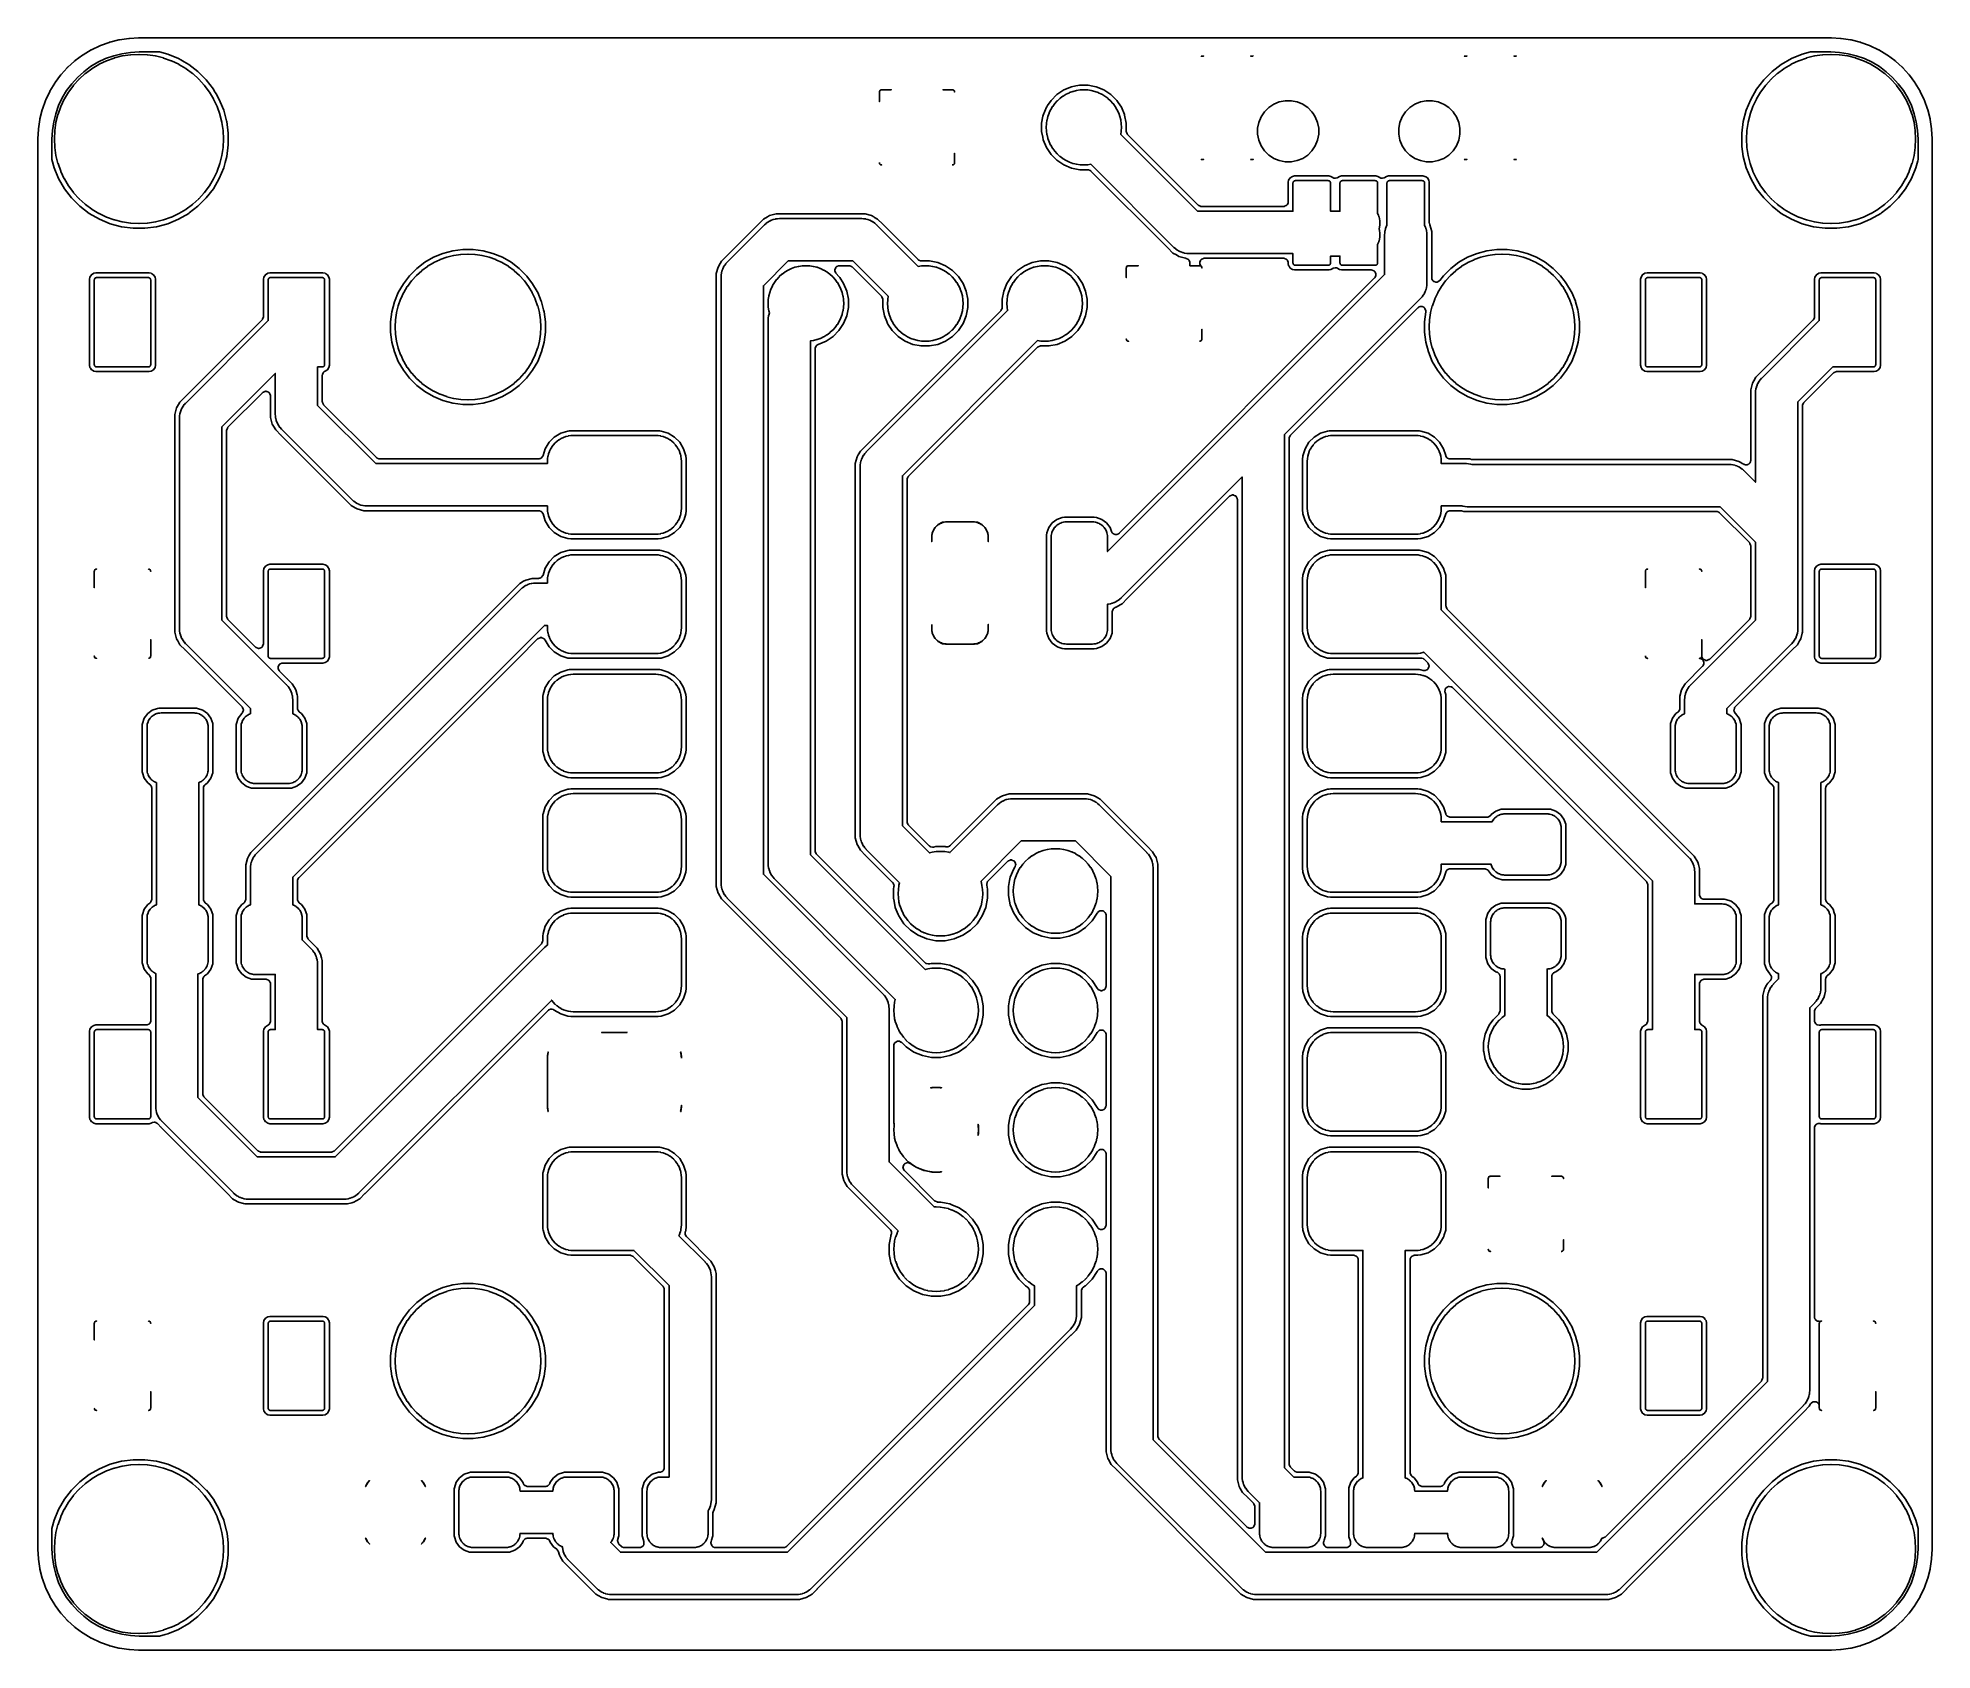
# Model space of a CAD drawing. Header units: metres. Extents: x 95.8 to 136.2, y -96.2 to -61.8.
import ezdxf

# ---------------------------------------------------------------- set-up
doc = ezdxf.new("R2010")
doc.units = ezdxf.units.M

msp = doc.modelspace()

# ---------------------------------------------------------------- linework, layer by layer
for points in [[(95.85, -64), (95.85, -94), (95.85, -94.001), (95.85, -94.002), (95.85, -94.004), (95.85, -94.005), (95.85, -94.006), (95.85, -94.007), (95.86, -94.203), (95.86, -94.205), (95.86, -94.206), (95.861, -94.216), (95.861, -94.217), (95.861, -94.218), (95.89, -94.412), (95.89, -94.413), (95.89, -94.415), (95.892, -94.424), (95.893, -94.425), (95.893, -94.427), (95.941, -94.617), (95.941, -94.618), (95.941, -94.619), (95.944, -94.629), (95.944, -94.63), (95.945, -94.631), (96.011, -94.816), (96.011, -94.817), (96.012, -94.818), (96.016, -94.827), (96.016, -94.828), (96.017, -94.83), (96.101, -95.007), (96.101, -95.008), (96.102, -95.009), (96.106, -95.018), (96.107, -95.019), (96.107, -95.02), (96.208, -95.188), (96.209, -95.189), (96.21, -95.19), (96.215, -95.199), (96.216, -95.2), (96.217, -95.201), (96.333, -95.358), (96.334, -95.359), (96.335, -95.36), (96.341, -95.368), (96.342, -95.369), (96.343, -95.37), (96.475, -95.515), (96.475, -95.516), (96.476, -95.517), (96.483, -95.524), (96.484, -95.525), (96.485, -95.525), (96.63, -95.657), (96.631, -95.658), (96.632, -95.659), (96.64, -95.665), (96.641, -95.666), (96.642, -95.667), (96.799, -95.783), (96.8, -95.784), (96.801, -95.785), (96.81, -95.79), (96.811, -95.791), (96.812, -95.792), (96.98, -95.893), (96.981, -95.893), (96.982, -95.894), (96.991, -95.898), (96.992, -95.899), (96.993, -95.899), (96.993, -95.899), (97.17, -95.983), (97.172, -95.984), (97.173, -95.984), (97.182, -95.988), (97.183, -95.989), (97.184, -95.989), (97.184, -95.989), (97.369, -96.055), (97.37, -96.056), (97.371, -96.056), (97.381, -96.059), (97.382, -96.059), (97.383, -96.059), (97.383, -96.059), (97.573, -96.107), (97.575, -96.107), (97.576, -96.108), (97.585, -96.11), (97.586, -96.11), (97.587, -96.11), (97.588, -96.11), (97.588, -96.11), (97.782, -96.139), (97.783, -96.139), (97.784, -96.139), (97.794, -96.14), (97.795, -96.14), (97.797, -96.14), (97.993, -96.15), (97.994, -96.15), (97.995, -96.15), (97.996, -96.15), (97.998, -96.15), (97.999, -96.15), (98, -96.15), (134, -96.15), (134.001, -96.15), (134.002, -96.15), (134.004, -96.15), (134.005, -96.15), (134.006, -96.15), (134.007, -96.15), (134.203, -96.14), (134.205, -96.14), (134.206, -96.14), (134.216, -96.139), (134.217, -96.139), (134.218, -96.139), (134.412, -96.11), (134.413, -96.11), (134.415, -96.11), (134.424, -96.108), (134.425, -96.107), (134.427, -96.107), (134.617, -96.059), (134.618, -96.059), (134.619, -96.059), (134.629, -96.056), (134.63, -96.056), (134.631, -96.055), (134.631, -96.055), (134.816, -95.989), (134.817, -95.989), (134.818, -95.988), (134.827, -95.984), (134.828, -95.984), (134.83, -95.983), (135.007, -95.899), (135.008, -95.899), (135.009, -95.898), (135.018, -95.894), (135.019, -95.893), (135.02, -95.893), (135.188, -95.792), (135.189, -95.791), (135.19, -95.79), (135.199, -95.785), (135.2, -95.784), (135.201, -95.783), (135.358, -95.667), (135.359, -95.666), (135.36, -95.665), (135.368, -95.659), (135.369, -95.658), (135.37, -95.657), (135.515, -95.525), (135.516, -95.525), (135.517, -95.524), (135.524, -95.517), (135.525, -95.516), (135.525, -95.515), (135.657, -95.37), (135.658, -95.369), (135.659, -95.368), (135.665, -95.36), (135.666, -95.359), (135.667, -95.358), (135.783, -95.201), (135.784, -95.2), (135.785, -95.199), (135.79, -95.19), (135.791, -95.189), (135.792, -95.188), (135.893, -95.02), (135.893, -95.019), (135.894, -95.018), (135.898, -95.009), (135.899, -95.008), (135.899, -95.007), (135.899, -95.007), (135.983, -94.83), (135.984, -94.828), (135.984, -94.827), (135.988, -94.818), (135.989, -94.817), (135.989, -94.816), (136.055, -94.631), (136.056, -94.63), (136.056, -94.629), (136.059, -94.619), (136.059, -94.618), (136.059, -94.617), (136.107, -94.427), (136.107, -94.425), (136.108, -94.424), (136.11, -94.415), (136.11, -94.414), (136.11, -94.413), (136.11, -94.412), (136.11, -94.412), (136.139, -94.218), (136.139, -94.217), (136.139, -94.216), (136.14, -94.206), (136.14, -94.205), (136.14, -94.203), (136.15, -94.007), (136.15, -94.006), (136.15, -94.005), (136.15, -94.004), (136.15, -94.002), (136.15, -94.001), (136.15, -94), (136.15, -64), (136.15, -63.999), (136.15, -63.998), (136.15, -63.996), (136.15, -63.995), (136.15, -63.994), (136.15, -63.993), (136.14, -63.797), (136.14, -63.795), (136.14, -63.794), (136.139, -63.784), (136.139, -63.783), (136.139, -63.782), (136.11, -63.588), (136.11, -63.587), (136.11, -63.585), (136.108, -63.576), (136.107, -63.575), (136.107, -63.573), (136.059, -63.383), (136.059, -63.382), (136.059, -63.381), (136.056, -63.371), (136.056, -63.37), (136.055, -63.369), (136.055, -63.369), (135.989, -63.184), (135.989, -63.183), (135.988, -63.182), (135.984, -63.173), (135.984, -63.172), (135.983, -63.17), (135.899, -62.993), (135.899, -62.992), (135.898, -62.991), (135.894, -62.982), (135.893, -62.981), (135.893, -62.98), (135.792, -62.812), (135.791, -62.811), (135.79, -62.81), (135.785, -62.801), (135.784, -62.8), (135.783, -62.799), (135.667, -62.642), (135.666, -62.641), (135.665, -62.64), (135.659, -62.632), (135.658, -62.631), (135.657, -62.63), (135.525, -62.485), (135.525, -62.484), (135.524, -62.483), (135.517, -62.476), (135.516, -62.475), (135.515, -62.475), (135.37, -62.343), (135.369, -62.342), (135.368, -62.341), (135.36, -62.335), (135.359, -62.334), (135.358, -62.333), (135.201, -62.217), (135.2, -62.216), (135.199, -62.215), (135.19, -62.21), (135.189, -62.209), (135.188, -62.208), (135.02, -62.107), (135.019, -62.107), (135.018, -62.106), (135.009, -62.102), (135.008, -62.101), (135.007, -62.101), (134.83, -62.017), (134.828, -62.016), (134.827, -62.016), (134.818, -62.012), (134.817, -62.011), (134.816, -62.011), (134.631, -61.945), (134.63, -61.944), (134.629, -61.944), (134.619, -61.941), (134.618, -61.941), (134.617, -61.941), (134.617, -61.941), (134.427, -61.893), (134.425, -61.893), (134.424, -61.892), (134.415, -61.89), (134.414, -61.89), (134.413, -61.89), (134.412, -61.89), (134.412, -61.89), (134.218, -61.861), (134.217, -61.861), (134.216, -61.861), (134.206, -61.86), (134.205, -61.86), (134.203, -61.86), (134.007, -61.85), (134.006, -61.85), (134.005, -61.85), (134.004, -61.85), (134.002, -61.85), (134.001, -61.85), (134, -61.85), (98, -61.85), (97.999, -61.85), (97.998, -61.85), (97.996, -61.85), (97.995, -61.85), (97.994, -61.85), (97.993, -61.85), (97.797, -61.86), (97.795, -61.86), (97.794, -61.86), (97.784, -61.861), (97.783, -61.861), (97.782, -61.861), (97.588, -61.89), (97.587, -61.89), (97.585, -61.89), (97.576, -61.892), (97.575, -61.893), (97.573, -61.893), (97.383, -61.941), (97.382, -61.941), (97.381, -61.941), (97.371, -61.944), (97.37, -61.944), (97.369, -61.945), (97.184, -62.011), (97.183, -62.011), (97.182, -62.012), (97.173, -62.016), (97.172, -62.016), (97.17, -62.017), (96.993, -62.101), (96.992, -62.101), (96.991, -62.102), (96.982, -62.106), (96.981, -62.107), (96.98, -62.107), (96.812, -62.208), (96.811, -62.209), (96.81, -62.21), (96.801, -62.215), (96.8, -62.216), (96.799, -62.217), (96.642, -62.333), (96.641, -62.334), (96.64, -62.335), (96.632, -62.341), (96.631, -62.342), (96.63, -62.343), (96.485, -62.475), (96.484, -62.475), (96.483, -62.476), (96.476, -62.483), (96.475, -62.484), (96.475, -62.485), (96.343, -62.63), (96.342, -62.631), (96.341, -62.632), (96.335, -62.64), (96.334, -62.641), (96.333, -62.642), (96.217, -62.799), (96.216, -62.8), (96.215, -62.801), (96.21, -62.81), (96.209, -62.811), (96.208, -62.812), (96.107, -62.98), (96.107, -62.981), (96.106, -62.982), (96.102, -62.991), (96.101, -62.992), (96.101, -62.993), (96.101, -62.993), (96.017, -63.17), (96.016, -63.172), (96.016, -63.173), (96.012, -63.182), (96.011, -63.183), (96.011, -63.184), (96.011, -63.184), (95.945, -63.369), (95.944, -63.37), (95.944, -63.371), (95.941, -63.381), (95.941, -63.382), (95.941, -63.383), (95.941, -63.383), (95.893, -63.573), (95.893, -63.575), (95.892, -63.576), (95.89, -63.585), (95.89, -63.587), (95.89, -63.588), (95.861, -63.782), (95.861, -63.783), (95.861, -63.784), (95.86, -63.794), (95.86, -63.795), (95.86, -63.797), (95.85, -63.993), (95.85, -63.994), (95.85, -63.995), (95.85, -63.996), (95.85, -63.998), (95.85, -63.999), (95.85, -64)], [(96.15, -64.439), (96.196, -64.612), (96.292, -64.842), (96.416, -65.058), (96.568, -65.256), (96.744, -65.432), (96.942, -65.584), (97.158, -65.708), (97.388, -65.804), (97.628, -65.868), (97.875, -65.901), (98.125, -65.901), (98.372, -65.868), (98.612, -65.804), (98.842, -65.708), (99.058, -65.584), (99.07, -65.575), (99.256, -65.432), (99.432, -65.256), (99.584, -65.058), (99.708, -64.842), (99.804, -64.612), (99.833, -64.501), (99.868, -64.372), (99.901, -64.125), (99.901, -63.875), (99.868, -63.628), (99.865, -63.618), (99.804, -63.388), (99.777, -63.323), (99.708, -63.158), (99.641, -63.041), (99.628, -63.019), (99.611, -62.99), (99.584, -62.942), (99.432, -62.744), (99.256, -62.568), (99.058, -62.416), (98.961, -62.36), (98.891, -62.32), (98.842, -62.292), (98.612, -62.196), (98.439, -62.15), (98.004, -62.15), (97.819, -62.159), (97.639, -62.186), (97.463, -62.23), (97.292, -62.291), (97.128, -62.369), (96.972, -62.462), (96.827, -62.57), (96.692, -62.692), (96.57, -62.827), (96.462, -62.972), (96.369, -63.128), (96.291, -63.292), (96.23, -63.463), (96.186, -63.639), (96.159, -63.819), (96.15, -64.004), (96.15, -64.439)], [(96.209, -64.179), (96.234, -64.349), (96.234, -64.35), (96.235, -64.351), (96.235, -64.352), (96.235, -64.354), (96.277, -64.52), (96.277, -64.521), (96.278, -64.523), (96.278, -64.524), (96.278, -64.525), (96.336, -64.687), (96.337, -64.688), (96.337, -64.689), (96.338, -64.69), (96.338, -64.691), (96.411, -64.846), (96.412, -64.847), (96.413, -64.849), (96.413, -64.85), (96.414, -64.851), (96.502, -64.998), (96.503, -64.999), (96.503, -65), (96.504, -65.001), (96.505, -65.002), (96.607, -65.14), (96.608, -65.141), (96.609, -65.142), (96.609, -65.143), (96.61, -65.144), (96.726, -65.271), (96.726, -65.272), (96.727, -65.273), (96.728, -65.274), (96.729, -65.274), (96.856, -65.39), (96.857, -65.391), (96.858, -65.391), (96.859, -65.392), (96.86, -65.393), (96.998, -65.495), (96.999, -65.496), (97, -65.497), (97.001, -65.497), (97.002, -65.498), (97.149, -65.586), (97.15, -65.587), (97.151, -65.587), (97.153, -65.588), (97.154, -65.589), (97.309, -65.662), (97.31, -65.662), (97.311, -65.663), (97.312, -65.663), (97.313, -65.664), (97.475, -65.722), (97.476, -65.722), (97.477, -65.722), (97.479, -65.723), (97.48, -65.723), (97.646, -65.765), (97.648, -65.765), (97.649, -65.765), (97.65, -65.766), (97.651, -65.766), (97.821, -65.791), (97.822, -65.791), (97.824, -65.791), (97.825, -65.791), (97.826, -65.792), (97.998, -65.8), (97.999, -65.8), (98, -65.8), (98.001, -65.8), (98.002, -65.8), (98.174, -65.792), (98.175, -65.791), (98.176, -65.791), (98.178, -65.791), (98.179, -65.791), (98.349, -65.766), (98.35, -65.766), (98.351, -65.765), (98.352, -65.765), (98.354, -65.765), (98.52, -65.723), (98.521, -65.723), (98.523, -65.722), (98.524, -65.722), (98.525, -65.722), (98.687, -65.664), (98.688, -65.663), (98.689, -65.663), (98.69, -65.662), (98.691, -65.662), (98.846, -65.589), (98.847, -65.588), (98.849, -65.587), (98.85, -65.587), (98.851, -65.586), (98.998, -65.498), (98.999, -65.497), (99, -65.497), (99.001, -65.496), (99.002, -65.495), (99.14, -65.393), (99.141, -65.392), (99.142, -65.391), (99.143, -65.391), (99.144, -65.39), (99.271, -65.274), (99.272, -65.274), (99.273, -65.273), (99.274, -65.272), (99.274, -65.271), (99.39, -65.144), (99.391, -65.143), (99.391, -65.142), (99.392, -65.141), (99.393, -65.14), (99.495, -65.002), (99.496, -65.001), (99.497, -65), (99.497, -64.999), (99.498, -64.998), (99.586, -64.851), (99.587, -64.85), (99.587, -64.849), (99.588, -64.847), (99.589, -64.846), (99.662, -64.691), (99.662, -64.69), (99.663, -64.689), (99.663, -64.688), (99.664, -64.687), (99.722, -64.525), (99.722, -64.524), (99.722, -64.523), (99.723, -64.521), (99.723, -64.52), (99.765, -64.354), (99.765, -64.352), (99.765, -64.351), (99.766, -64.35), (99.766, -64.349), (99.791, -64.179), (99.791, -64.178), (99.791, -64.176), (99.791, -64.175), (99.792, -64.174), (99.8, -64.002), (99.8, -64.001), (99.8, -64), (99.8, -63.999), (99.8, -63.998), (99.792, -63.826), (99.791, -63.825), (99.791, -63.824), (99.791, -63.822), (99.791, -63.821), (99.766, -63.651), (99.766, -63.65), (99.765, -63.649), (99.765, -63.648), (99.765, -63.646), (99.723, -63.48), (99.723, -63.479), (99.722, -63.477), (99.722, -63.476), (99.722, -63.475), (99.664, -63.313), (99.663, -63.312), (99.663, -63.311), (99.662, -63.31), (99.662, -63.309), (99.589, -63.154), (99.588, -63.153), (99.587, -63.151), (99.587, -63.15), (99.586, -63.149), (99.498, -63.002), (99.497, -63.001), (99.497, -63), (99.496, -62.999), (99.495, -62.998), (99.393, -62.86), (99.392, -62.859), (99.391, -62.858), (99.391, -62.857), (99.39, -62.856), (99.274, -62.729), (99.274, -62.728), (99.273, -62.727), (99.272, -62.726), (99.271, -62.726), (99.144, -62.61), (99.143, -62.609), (99.142, -62.609), (99.141, -62.608), (99.14, -62.607), (99.002, -62.505), (99.001, -62.504), (99, -62.503), (98.999, -62.503), (98.998, -62.502), (98.851, -62.414), (98.85, -62.413), (98.849, -62.413), (98.847, -62.412), (98.846, -62.411), (98.691, -62.338), (98.69, -62.338), (98.689, -62.337), (98.688, -62.337), (98.687, -62.336), (98.525, -62.278), (98.524, -62.278), (98.523, -62.278), (98.521, -62.277), (98.52, -62.277), (98.354, -62.235), (98.352, -62.235), (98.351, -62.235), (98.35, -62.234), (98.349, -62.234), (98.179, -62.209), (98.178, -62.209), (98.176, -62.209), (98.175, -62.209), (98.174, -62.208), (98.002, -62.2), (98.001, -62.2), (98, -62.2), (97.999, -62.2), (97.998, -62.2), (97.826, -62.208), (97.825, -62.209), (97.824, -62.209), (97.822, -62.209), (97.821, -62.209), (97.651, -62.234), (97.65, -62.234), (97.649, -62.235), (97.648, -62.235), (97.646, -62.235), (97.48, -62.277), (97.479, -62.277), (97.477, -62.278), (97.476, -62.278), (97.475, -62.278), (97.313, -62.336), (97.312, -62.337), (97.311, -62.337), (97.31, -62.338), (97.309, -62.338), (97.154, -62.411), (97.153, -62.412), (97.151, -62.413), (97.15, -62.413), (97.149, -62.414), (97.002, -62.502), (97.001, -62.503), (97, -62.503), (96.999, -62.504), (96.998, -62.505), (96.86, -62.607), (96.859, -62.608), (96.858, -62.609), (96.857, -62.609), (96.856, -62.61), (96.729, -62.726), (96.728, -62.726), (96.727, -62.727), (96.726, -62.728), (96.726, -62.729), (96.61, -62.856), (96.609, -62.857), (96.609, -62.858), (96.608, -62.859), (96.607, -62.86), (96.505, -62.998), (96.504, -62.999), (96.503, -63), (96.503, -63.001), (96.502, -63.002), (96.414, -63.149), (96.413, -63.15), (96.413, -63.151), (96.412, -63.153), (96.411, -63.154), (96.338, -63.309), (96.338, -63.31), (96.337, -63.311), (96.337, -63.312), (96.336, -63.313), (96.278, -63.475), (96.278, -63.476), (96.278, -63.477), (96.277, -63.479), (96.277, -63.48), (96.235, -63.646), (96.235, -63.648), (96.235, -63.649), (96.234, -63.65), (96.234, -63.651), (96.209, -63.821), (96.209, -63.822), (96.209, -63.824), (96.209, -63.825), (96.208, -63.826), (96.2, -63.998), (96.2, -63.999), (96.2, -64), (96.2, -64.001), (96.2, -64.002), (96.208, -64.174), (96.209, -64.175), (96.209, -64.176), (96.209, -64.178), (96.209, -64.179)], [(120.597, -62.237), (120.652, -62.237), (120.652, -62.237), (120.597, -62.237), (120.597, -62.237)], [(121.707, -62.237), (121.707, -62.237), (121.652, -62.237), (121.652, -62.237), (121.707, -62.237)], [(126.197, -62.237), (126.252, -62.237), (126.252, -62.237), (126.197, -62.237), (126.197, -62.237)], [(127.307, -62.237), (127.307, -62.237), (127.252, -62.237), (127.252, -62.237), (127.307, -62.237)], [(132.099, -64.125), (132.104, -64.162), (132.132, -64.372), (132.196, -64.612), (132.292, -64.842), (132.416, -65.058), (132.568, -65.256), (132.744, -65.432), (132.942, -65.584), (133.158, -65.708), (133.388, -65.804), (133.628, -65.868), (133.875, -65.901), (134.125, -65.901), (134.372, -65.868), (134.612, -65.804), (134.842, -65.708), (135.058, -65.584), (135.07, -65.575), (135.256, -65.432), (135.432, -65.256), (135.584, -65.058), (135.708, -64.842), (135.804, -64.612), (135.843, -64.464), (135.85, -64.439), (135.85, -64.004), (135.841, -63.819), (135.814, -63.639), (135.77, -63.463), (135.709, -63.292), (135.631, -63.128), (135.538, -62.972), (135.43, -62.827), (135.308, -62.692), (135.173, -62.57), (135.028, -62.462), (134.872, -62.369), (134.708, -62.291), (134.537, -62.23), (134.361, -62.186), (134.181, -62.159), (133.996, -62.15), (133.561, -62.15), (133.388, -62.196), (133.158, -62.292), (132.942, -62.416), (132.744, -62.568), (132.568, -62.744), (132.416, -62.942), (132.292, -63.158), (132.196, -63.388), (132.132, -63.628), (132.099, -63.875), (132.099, -64.125)], [(132.209, -64.179), (132.234, -64.349), (132.234, -64.35), (132.235, -64.351), (132.235, -64.352), (132.235, -64.354), (132.277, -64.52), (132.277, -64.521), (132.278, -64.523), (132.278, -64.524), (132.278, -64.525), (132.336, -64.687), (132.337, -64.688), (132.337, -64.689), (132.338, -64.69), (132.338, -64.691), (132.411, -64.846), (132.412, -64.847), (132.413, -64.849), (132.413, -64.85), (132.414, -64.851), (132.502, -64.998), (132.503, -64.999), (132.503, -65), (132.504, -65.001), (132.505, -65.002), (132.607, -65.14), (132.608, -65.141), (132.609, -65.142), (132.609, -65.143), (132.61, -65.144), (132.726, -65.271), (132.726, -65.272), (132.727, -65.273), (132.728, -65.274), (132.729, -65.274), (132.856, -65.39), (132.857, -65.391), (132.858, -65.391), (132.859, -65.392), (132.86, -65.393), (132.998, -65.495), (132.999, -65.496), (133, -65.497), (133.001, -65.497), (133.002, -65.498), (133.149, -65.586), (133.15, -65.587), (133.151, -65.587), (133.153, -65.588), (133.154, -65.589), (133.309, -65.662), (133.31, -65.662), (133.311, -65.663), (133.312, -65.663), (133.313, -65.664), (133.475, -65.722), (133.476, -65.722), (133.477, -65.722), (133.479, -65.723), (133.48, -65.723), (133.646, -65.765), (133.648, -65.765), (133.649, -65.765), (133.65, -65.766), (133.651, -65.766), (133.821, -65.791), (133.822, -65.791), (133.824, -65.791), (133.825, -65.791), (133.826, -65.792), (133.998, -65.8), (133.999, -65.8), (134, -65.8), (134.001, -65.8), (134.002, -65.8), (134.174, -65.792), (134.175, -65.791), (134.176, -65.791), (134.178, -65.791), (134.179, -65.791), (134.349, -65.766), (134.35, -65.766), (134.351, -65.765), (134.352, -65.765), (134.354, -65.765), (134.52, -65.723), (134.521, -65.723), (134.523, -65.722), (134.524, -65.722), (134.525, -65.722), (134.687, -65.664), (134.688, -65.663), (134.689, -65.663), (134.69, -65.662), (134.691, -65.662), (134.846, -65.589), (134.847, -65.588), (134.849, -65.587), (134.85, -65.587), (134.851, -65.586), (134.998, -65.498), (134.999, -65.497), (135, -65.497), (135.001, -65.496), (135.002, -65.495), (135.14, -65.393), (135.141, -65.392), (135.142, -65.391), (135.143, -65.391), (135.144, -65.39), (135.271, -65.274), (135.272, -65.274), (135.273, -65.273), (135.274, -65.272), (135.274, -65.271), (135.39, -65.144), (135.391, -65.143), (135.391, -65.142), (135.392, -65.141), (135.393, -65.14), (135.495, -65.002), (135.496, -65.001), (135.497, -65), (135.497, -64.999), (135.498, -64.998), (135.586, -64.851), (135.587, -64.85), (135.587, -64.849), (135.588, -64.847), (135.589, -64.846), (135.662, -64.691), (135.662, -64.69), (135.663, -64.689), (135.663, -64.688), (135.664, -64.687), (135.722, -64.525), (135.722, -64.524), (135.722, -64.523), (135.723, -64.521), (135.723, -64.52), (135.765, -64.354), (135.765, -64.352), (135.765, -64.351), (135.766, -64.35), (135.766, -64.349), (135.791, -64.179), (135.791, -64.178), (135.791, -64.176), (135.791, -64.175), (135.792, -64.174), (135.8, -64.002), (135.8, -64.001), (135.8, -64), (135.8, -63.999), (135.8, -63.998), (135.792, -63.826), (135.791, -63.825), (135.791, -63.824), (135.791, -63.822), (135.791, -63.821), (135.766, -63.651), (135.766, -63.65), (135.765, -63.649), (135.765, -63.648), (135.765, -63.646), (135.723, -63.48), (135.723, -63.479), (135.722, -63.477), (135.722, -63.476), (135.722, -63.475), (135.664, -63.313), (135.663, -63.312), (135.663, -63.311), (135.662, -63.31), (135.662, -63.309), (135.589, -63.154), (135.588, -63.153), (135.587, -63.151), (135.587, -63.15), (135.586, -63.149), (135.498, -63.002), (135.497, -63.001), (135.497, -63), (135.496, -62.999), (135.495, -62.998), (135.393, -62.86), (135.392, -62.859), (135.391, -62.858), (135.391, -62.857), (135.39, -62.856), (135.274, -62.729), (135.274, -62.728), (135.273, -62.727), (135.272, -62.726), (135.271, -62.726), (135.144, -62.61), (135.143, -62.609), (135.142, -62.609), (135.141, -62.608), (135.14, -62.607), (135.002, -62.505), (135.001, -62.504), (135, -62.503), (134.999, -62.503), (134.998, -62.502), (134.851, -62.414), (134.85, -62.413), (134.849, -62.413), (134.847, -62.412), (134.846, -62.411), (134.691, -62.338), (134.69, -62.338), (134.689, -62.337), (134.688, -62.337), (134.687, -62.336), (134.525, -62.278), (134.524, -62.278), (134.523, -62.278), (134.521, -62.277), (134.52, -62.277), (134.354, -62.235), (134.352, -62.235), (134.351, -62.235), (134.35, -62.234), (134.349, -62.234), (134.179, -62.209), (134.178, -62.209), (134.176, -62.209), (134.175, -62.209), (134.174, -62.208), (134.002, -62.2), (134.001, -62.2), (134, -62.2), (133.999, -62.2), (133.998, -62.2), (133.826, -62.208), (133.825, -62.209), (133.824, -62.209), (133.822, -62.209), (133.821, -62.209), (133.651, -62.234), (133.65, -62.234), (133.649, -62.235), (133.648, -62.235), (133.646, -62.235), (133.48, -62.277), (133.479, -62.277), (133.477, -62.278), (133.476, -62.278), (133.475, -62.278), (133.313, -62.336), (133.312, -62.337), (133.311, -62.337), (133.31, -62.338), (133.309, -62.338), (133.154, -62.411), (133.153, -62.412), (133.151, -62.413), (133.15, -62.413), (133.149, -62.414), (133.002, -62.502), (133.001, -62.503), (133, -62.503), (132.999, -62.504), (132.998, -62.505), (132.86, -62.607), (132.859, -62.608), (132.858, -62.609), (132.857, -62.609), (132.856, -62.61), (132.729, -62.726), (132.728, -62.726), (132.727, -62.727), (132.726, -62.728), (132.726, -62.729), (132.61, -62.856), (132.609, -62.857), (132.609, -62.858), (132.608, -62.859), (132.607, -62.86), (132.505, -62.998), (132.504, -62.999), (132.503, -63), (132.503, -63.001), (132.502, -63.002), (132.414, -63.149), (132.413, -63.15), (132.413, -63.151), (132.412, -63.153), (132.411, -63.154), (132.338, -63.309), (132.338, -63.31), (132.337, -63.311), (132.337, -63.312), (132.336, -63.313), (132.278, -63.475), (132.278, -63.476), (132.278, -63.477), (132.277, -63.479), (132.277, -63.48), (132.235, -63.646), (132.235, -63.648), (132.235, -63.649), (132.234, -63.65), (132.234, -63.651), (132.209, -63.821), (132.209, -63.822), (132.209, -63.824), (132.209, -63.825), (132.208, -63.826), (132.2, -63.998), (132.2, -63.999), (132.2, -64), (132.2, -64.001), (132.2, -64.002), (132.208, -64.174), (132.209, -64.175), (132.209, -64.176), (132.209, -64.178), (132.209, -64.179)], [(104.707, -92.716), (104.707, -93.72), (104.71, -93.742), (104.75, -93.857), (104.822, -93.954), (104.919, -94.026), (105.034, -94.066), (105.056, -94.069), (105.86, -94.069), (105.882, -94.066), (105.997, -94.026), (106.094, -93.954), (106.145, -93.886), (106.166, -93.857), (106.174, -93.835), (106.174, -93.834), (106.175, -93.833), (106.175, -93.831), (106.176, -93.83), (106.176, -93.829), (106.177, -93.828), (106.177, -93.827), (106.178, -93.826), (106.179, -93.825), (106.179, -93.824), (106.18, -93.823), (106.181, -93.822), (106.182, -93.821), (106.182, -93.82), (106.183, -93.819), (106.184, -93.818), (106.209, -93.79), (106.21, -93.789), (106.211, -93.788), (106.211, -93.787), (106.212, -93.787), (106.213, -93.786), (106.214, -93.785), (106.215, -93.784), (106.216, -93.783), (106.217, -93.783), (106.218, -93.782), (106.219, -93.781), (106.22, -93.781), (106.221, -93.78), (106.222, -93.779), (106.223, -93.779), (106.225, -93.778), (106.226, -93.778), (106.227, -93.777), (106.228, -93.777), (106.229, -93.776), (106.23, -93.776), (106.231, -93.776), (106.233, -93.775), (106.234, -93.775), (106.235, -93.775), (106.256, -93.77), (106.257, -93.769), (106.259, -93.769), (106.26, -93.769), (106.261, -93.769), (106.262, -93.769), (106.264, -93.769), (106.265, -93.769), (106.266, -93.769), (106.267, -93.769), (106.649, -93.769), (106.65, -93.769), (106.651, -93.769), (106.652, -93.769), (106.654, -93.769), (106.655, -93.769), (106.656, -93.769), (106.657, -93.769), (106.658, -93.769), (106.66, -93.77), (106.661, -93.77), (106.662, -93.77), (106.663, -93.771), (106.664, -93.771), (106.665, -93.771), (106.667, -93.772), (106.668, -93.772), (106.702, -93.787), (106.704, -93.787), (106.705, -93.788), (106.706, -93.788), (106.707, -93.789), (106.708, -93.789), (106.709, -93.79), (106.71, -93.791), (106.711, -93.791), (106.712, -93.792), (106.713, -93.793), (106.714, -93.793), (106.715, -93.794), (106.716, -93.795), (106.717, -93.796), (106.718, -93.797), (106.719, -93.798), (106.72, -93.798), (106.72, -93.799), (106.721, -93.8), (106.722, -93.801), (106.723, -93.802), (106.724, -93.803), (106.724, -93.804), (106.725, -93.805), (106.726, -93.806), (106.737, -93.825), (106.738, -93.826), (106.738, -93.827), (106.739, -93.828), (106.74, -93.829), (106.74, -93.83), (106.741, -93.831), (106.741, -93.832), (106.742, -93.834), (106.742, -93.835), (106.747, -93.85), (106.75, -93.857), (106.822, -93.954), (106.889, -94.004), (106.89, -94.005), (106.891, -94.005), (106.892, -94.006), (106.892, -94.007), (106.893, -94.008), (106.894, -94.009), (106.895, -94.009), (106.896, -94.01), (106.897, -94.011), (106.897, -94.012), (106.898, -94.013), (106.899, -94.014), (106.9, -94.015), (106.9, -94.016), (106.919, -94.043), (106.919, -94.044), (106.92, -94.045), (106.921, -94.046), (106.921, -94.047), (106.922, -94.048), (106.922, -94.049), (106.923, -94.05), (106.923, -94.051), (106.924, -94.052), (106.924, -94.053), (106.925, -94.055), (106.925, -94.056), (106.925, -94.057), (106.926, -94.058), (106.938, -94.106), (106.945, -94.13), (106.971, -94.175), (106.971, -94.175), (107.017, -94.256), (107.127, -94.366), (107.127, -94.366), (107.612, -94.851), (107.721, -94.96), (107.768, -94.987), (107.847, -95.032), (107.952, -95.06), (107.987, -95.07), (111.901, -95.07), (112.055, -95.07), (112.195, -95.032), (112.274, -94.987), (112.321, -94.96), (112.428, -94.852), (112.428, -94.852), (112.432, -94.848), (112.432, -94.848), (117.829, -89.451), (117.833, -89.447), (117.941, -89.34), (118.009, -89.221), (118.013, -89.214), (118.05, -89.074), (118.05, -88.508), (118.051, -88.507), (118.051, -88.506), (118.051, -88.505), (118.051, -88.503), (118.051, -88.502), (118.051, -88.501), (118.051, -88.5), (118.051, -88.499), (118.052, -88.497), (118.052, -88.496), (118.052, -88.495), (118.053, -88.494), (118.053, -88.493), (118.053, -88.492), (118.054, -88.49), (118.054, -88.489), (118.069, -88.455), (118.069, -88.453), (118.07, -88.452), (118.07, -88.451), (118.071, -88.45), (118.071, -88.449), (118.072, -88.448), (118.073, -88.447), (118.073, -88.446), (118.074, -88.445), (118.075, -88.444), (118.075, -88.443), (118.076, -88.442), (118.077, -88.441), (118.078, -88.44), (118.079, -88.439), (118.079, -88.438), (118.08, -88.438), (118.081, -88.437), (118.082, -88.436), (118.083, -88.435), (118.091, -88.429), (118.092, -88.428), (118.092, -88.427), (118.093, -88.427), (118.094, -88.426), (118.129, -88.403), (118.138, -88.397), (118.277, -88.258), (118.388, -88.092), (118.388, -88.091), (118.389, -88.09), (118.39, -88.089), (118.39, -88.088), (118.391, -88.087), (118.392, -88.086), (118.392, -88.085), (118.393, -88.084), (118.394, -88.083), (118.395, -88.082), (118.395, -88.081), (118.396, -88.081), (118.397, -88.08), (118.423, -88.055), (118.424, -88.054), (118.425, -88.053), (118.425, -88.052), (118.426, -88.051), (118.427, -88.051), (118.428, -88.05), (118.429, -88.049), (118.43, -88.049), (118.431, -88.048), (118.432, -88.047), (118.433, -88.047), (118.434, -88.046), (118.436, -88.046), (118.437, -88.045), (118.438, -88.045), (118.439, -88.044), (118.44, -88.044), (118.441, -88.043), (118.442, -88.043), (118.443, -88.042), (118.445, -88.042), (118.446, -88.042), (118.447, -88.042), (118.448, -88.041), (118.449, -88.041), (118.451, -88.041), (118.452, -88.041), (118.453, -88.041), (118.454, -88.041), (118.455, -88.04), (118.457, -88.04), (118.458, -88.04), (118.495, -88.04), (118.496, -88.04), (118.498, -88.04), (118.499, -88.041), (118.5, -88.041), (118.501, -88.041), (118.503, -88.041), (118.504, -88.041), (118.505, -88.041), (118.506, -88.042), (118.507, -88.042), (118.509, -88.042), (118.51, -88.043), (118.511, -88.043), (118.512, -88.043), (118.513, -88.044), (118.514, -88.044), (118.516, -88.045), (118.517, -88.045), (118.518, -88.046), (118.519, -88.046), (118.52, -88.047), (118.521, -88.047), (118.522, -88.048), (118.523, -88.049), (118.524, -88.049), (118.525, -88.05), (118.526, -88.051), (118.527, -88.052), (118.528, -88.053), (118.529, -88.053), (118.53, -88.054), (118.531, -88.055), (118.557, -88.082), (118.558, -88.082), (118.559, -88.083), (118.56, -88.084), (118.56, -88.085), (118.561, -88.086), (118.562, -88.087), (118.563, -88.088), (118.563, -88.089), (118.564, -88.09), (118.565, -88.091), (118.565, -88.092), (118.566, -88.093), (118.566, -88.094), (118.567, -88.096), (118.567, -88.097), (118.568, -88.098), (118.568, -88.099), (118.569, -88.1), (118.569, -88.101), (118.57, -88.102), (118.57, -88.104), (118.57, -88.105), (118.571, -88.106), (118.571, -88.107), (118.575, -88.126), (118.575, -88.127), (118.575, -88.128), (118.575, -88.13), (118.575, -88.131), (118.575, -88.132), (118.575, -88.133), (118.575, -88.134), (118.575, -88.136), (118.575, -91.78), (118.575, -91.935), (118.613, -92.075), (118.639, -92.119), (118.658, -92.152), (118.685, -92.2), (118.795, -92.31), (118.795, -92.31), (121.336, -94.851), (121.445, -94.96), (121.459, -94.968), (121.492, -94.987), (121.57, -95.032), (121.71, -95.07), (121.865, -95.07), (121.865, -95.07), (129.119, -95.07), (129.274, -95.07), (129.414, -95.032), (129.492, -94.987), (129.539, -94.96), (129.647, -94.852), (129.647, -94.852), (129.651, -94.848), (129.651, -94.848), (133.425, -91.074), (133.429, -91.07), (133.537, -90.962), (133.565, -90.913), (133.566, -90.912), (133.567, -90.911), (133.567, -90.91), (133.568, -90.909), (133.569, -90.908), (133.569, -90.907), (133.57, -90.906), (133.571, -90.905), (133.572, -90.904), (133.573, -90.903), (133.574, -90.902), (133.574, -90.901), (133.575, -90.9), (133.576, -90.9), (133.577, -90.899), (133.578, -90.898), (133.608, -90.875), (133.609, -90.874), (133.61, -90.874), (133.611, -90.873), (133.612, -90.872), (133.613, -90.872), (133.614, -90.871), (133.615, -90.871), (133.616, -90.87), (133.617, -90.869), (133.618, -90.869), (133.62, -90.868), (133.621, -90.868), (133.622, -90.868), (133.623, -90.867), (133.624, -90.867), (133.625, -90.867), (133.627, -90.866), (133.628, -90.866), (133.629, -90.866), (133.63, -90.865), (133.631, -90.865), (133.633, -90.865), (133.634, -90.865), (133.635, -90.865), (133.636, -90.865), (133.637, -90.865), (133.639, -90.865), (133.64, -90.865), (133.641, -90.865), (133.642, -90.865), (133.644, -90.865), (133.645, -90.865), (133.682, -90.87), (133.683, -90.87), (133.684, -90.871), (133.686, -90.871), (133.687, -90.871), (133.688, -90.871), (133.689, -90.872), (133.69, -90.872), (133.692, -90.872), (133.693, -90.873), (133.694, -90.873), (133.695, -90.874), (133.696, -90.874), (133.697, -90.875), (133.698, -90.875), (133.699, -90.876), (133.7, -90.876), (133.702, -90.877), (133.703, -90.878), (133.704, -90.878), (133.705, -90.879), (133.706, -90.88), (133.707, -90.881), (133.708, -90.881), (133.708, -90.882), (133.709, -90.883), (133.71, -90.884), (133.711, -90.885), (133.712, -90.886), (133.713, -90.886), (133.714, -90.887), (133.714, -90.888), (133.715, -90.889), (133.738, -90.919), (133.739, -90.92), (133.739, -90.921), (133.74, -90.922), (133.741, -90.923), (133.741, -90.924), (133.742, -90.925), (133.743, -90.926), (133.743, -90.927), (133.744, -90.929), (133.744, -90.93), (133.745, -90.931), (133.745, -90.932), (133.746, -90.933), (133.746, -90.934), (133.746, -90.936), (133.747, -90.937), (133.747, -90.938), (133.747, -90.939), (133.748, -90.94), (133.748, -90.942), (133.748, -90.943), (133.75, -90.956), (133.75, -90.957), (133.75, -90.958), (133.75, -90.96), (133.75, -90.961), (133.75, -90.962), (133.75, -91.005), (133.751, -91.01), (133.751, -91.009), (133.751, -91.007), (133.75, -91.006), (133.75, -91.005), (133.75, -91.004), (133.75, -91.002), (133.75, -91.001), (133.75, -91), (133.75, -89.2), (133.75, -89.199), (133.75, -89.198), (133.75, -89.196), (133.75, -89.195), (133.75, -89.194), (133.751, -89.193), (133.751, -89.191), (133.751, -89.19), (133.751, -89.189), (133.751, -89.188), (133.752, -89.187), (133.752, -89.185), (133.753, -89.184), (133.753, -89.183), (133.753, -89.182), (133.754, -89.181), (133.754, -89.18), (133.755, -89.179), (133.755, -89.178), (133.756, -89.176), (133.756, -89.175), (133.757, -89.174), (133.758, -89.173), (133.758, -89.172), (133.759, -89.171), (133.76, -89.17), (133.761, -89.169), (133.761, -89.168), (133.762, -89.167), (133.763, -89.166), (133.764, -89.166), (133.765, -89.165), (133.766, -89.164), (133.766, -89.163), (133.767, -89.162), (133.768, -89.161), (133.769, -89.161), (133.77, -89.16), (133.771, -89.159), (133.772, -89.158), (133.773, -89.158), (133.774, -89.157), (133.775, -89.157), (133.776, -89.156), (133.778, -89.155), (133.779, -89.155), (133.78, -89.154), (133.781, -89.154), (133.782, -89.153), (133.783, -89.153), (133.784, -89.153), (133.785, -89.152), (133.787, -89.152), (133.788, -89.151), (133.789, -89.151), (133.79, -89.151), (133.766, -89.156), (133.765, -89.156), (133.764, -89.156), (133.762, -89.156), (133.761, -89.157), (133.76, -89.157), (133.759, -89.157), (133.757, -89.157), (133.756, -89.157), (133.755, -89.157), (133.754, -89.157), (133.753, -89.157), (133.751, -89.157), (133.75, -89.156), (133.749, -89.156), (133.748, -89.156), (133.746, -89.156), (133.745, -89.156), (133.744, -89.155), (133.743, -89.155), (133.742, -89.155), (133.741, -89.154), (133.727, -89.154), (133.726, -89.154), (133.724, -89.154), (133.723, -89.154), (133.722, -89.154), (133.721, -89.154), (133.719, -89.154), (133.718, -89.154), (133.717, -89.153), (133.716, -89.153), (133.715, -89.153), (133.713, -89.153), (133.712, -89.152), (133.711, -89.152), (133.71, -89.152), (133.709, -89.151), (133.708, -89.151), (133.706, -89.15), (133.705, -89.15), (133.704, -89.149), (133.703, -89.149), (133.702, -89.148), (133.701, -89.147), (133.7, -89.147), (133.699, -89.146), (133.698, -89.145), (133.697, -89.145), (133.696, -89.144), (133.695, -89.143), (133.694, -89.142), (133.693, -89.141), (133.692, -89.141), (133.691, -89.14), (133.665, -89.113), (133.664, -89.112), (133.663, -89.111), (133.662, -89.111), (133.662, -89.11), (133.661, -89.109), (133.66, -89.108), (133.659, -89.107), (133.659, -89.106), (133.658, -89.105), (133.657, -89.104), (133.657, -89.103), (133.656, -89.101), (133.656, -89.1), (133.655, -89.099), (133.655, -89.098), (133.654, -89.097), (133.654, -89.096), (133.653, -89.095), (133.653, -89.094), (133.652, -89.092), (133.652, -89.091), (133.652, -89.09), (133.651, -89.089), (133.651, -89.088), (133.647, -89.069), (133.647, -89.068), (133.647, -89.067), (133.647, -89.065), (133.647, -89.064), (133.647, -89.063), (133.647, -89.062), (133.647, -89.06), (133.647, -89.059), (133.647, -85.044), (133.647, -85.042), (133.647, -85.041), (133.647, -85.04), (133.647, -85.039), (133.647, -85.037), (133.647, -85.036), (133.647, -85.035), (133.647, -85.034), (133.648, -85.033), (133.648, -85.031), (133.648, -85.03), (133.649, -85.029), (133.649, -85.028), (133.649, -85.027), (133.65, -85.026), (133.65, -85.024), (133.665, -84.99), (133.665, -84.989), (133.666, -84.988), (133.666, -84.986), (133.667, -84.985), (133.667, -84.984), (133.668, -84.983), (133.669, -84.982), (133.669, -84.981), (133.67, -84.98), (133.671, -84.979), (133.671, -84.978), (133.672, -84.977), (133.673, -84.976), (133.674, -84.975), (133.675, -84.974), (133.675, -84.974), (133.676, -84.973), (133.677, -84.972), (133.678, -84.971), (133.679, -84.97), (133.68, -84.969), (133.681, -84.969), (133.682, -84.968), (133.683, -84.967), (133.684, -84.967), (133.685, -84.966), (133.686, -84.965), (133.687, -84.965), (133.688, -84.964), (133.689, -84.964), (133.691, -84.963), (133.692, -84.963), (133.726, -84.948), (133.728, -84.948), (133.729, -84.947), (133.73, -84.947), (133.731, -84.947), (133.732, -84.946), (133.733, -84.946), (133.735, -84.946), (133.736, -84.946), (133.737, -84.945), (133.738, -84.945), (133.739, -84.945), (133.741, -84.945), (133.742, -84.945), (133.743, -84.945), (133.744, -84.945), (133.746, -84.945), (133.747, -84.945), (133.748, -84.945), (133.749, -84.945), (133.75, -84.945), (133.76, -84.946), (133.761, -84.946), (133.762, -84.946), (133.764, -84.946), (133.765, -84.946), (133.785, -84.951), (134.915, -84.951), (134.959, -84.942), (135.009, -84.909), (135.042, -84.859), (135.051, -84.815), (135.051, -82.985), (135.042, -82.941), (135.009, -82.891), (134.976, -82.87), (134.959, -82.858), (134.915, -82.849), (133.785, -82.849), (133.78, -82.851), (133.765, -82.854), (133.764, -82.854), (133.762, -82.854), (133.761, -82.854), (133.76, -82.854), (133.759, -82.854), (133.758, -82.854), (133.756, -82.854), (133.755, -82.855), (133.754, -82.854), (133.753, -82.854), (133.751, -82.854), (133.75, -82.854), (133.749, -82.854), (133.748, -82.854), (133.747, -82.854), (133.745, -82.854), (133.709, -82.846), (133.707, -82.846), (133.706, -82.846), (133.705, -82.845), (133.704, -82.845), (133.703, -82.845), (133.701, -82.844), (133.7, -82.844), (133.699, -82.843), (133.698, -82.843), (133.697, -82.842), (133.696, -82.842), (133.695, -82.841), (133.694, -82.841), (133.693, -82.84), (133.692, -82.839), (133.69, -82.839), (133.689, -82.838), (133.688, -82.837), (133.688, -82.837), (133.687, -82.836), (133.686, -82.835), (133.685, -82.834), (133.684, -82.833), (133.683, -82.833), (133.682, -82.832), (133.681, -82.831), (133.68, -82.83), (133.68, -82.829), (133.679, -82.828), (133.678, -82.827), (133.677, -82.826), (133.677, -82.825), (133.656, -82.794), (133.655, -82.793), (133.655, -82.792), (133.654, -82.791), (133.653, -82.79), (133.653, -82.788), (133.652, -82.787), (133.652, -82.786), (133.651, -82.785), (133.651, -82.784), (133.65, -82.783), (133.65, -82.782), (133.65, -82.781), (133.649, -82.779), (133.649, -82.778), (133.649, -82.777), (133.648, -82.776), (133.648, -82.775), (133.648, -82.773), (133.648, -82.772), (133.648, -82.771), (133.647, -82.761), (133.647, -82.76), (133.647, -82.759), (133.647, -82.758), (133.647, -82.756), (133.647, -82.565), (133.647, -82.564), (133.647, -82.563), (133.647, -82.561), (133.647, -82.56), (133.647, -82.559), (133.647, -82.558), (133.647, -82.556), (133.647, -82.555), (133.648, -82.554), (133.648, -82.553), (133.648, -82.552), (133.649, -82.551), (133.649, -82.549), (133.649, -82.548), (133.65, -82.547), (133.65, -82.546), (133.665, -82.511), (133.665, -82.51), (133.666, -82.509), (133.666, -82.508), (133.667, -82.507), (133.667, -82.506), (133.668, -82.505), (133.669, -82.504), (133.669, -82.503), (133.67, -82.502), (133.671, -82.501), (133.671, -82.5), (133.672, -82.499), (133.673, -82.498), (133.674, -82.497), (133.675, -82.496), (133.675, -82.495), (133.775, -82.396), (133.84, -82.283), (133.847, -82.27), (133.86, -82.221), (133.885, -82.13), (133.885, -81.976), (133.885, -81.976), (133.885, -81.876), (133.885, -81.875), (133.885, -81.873), (133.885, -81.872), (133.885, -81.871), (133.885, -81.87), (133.885, -81.868), (133.885, -81.867), (133.885, -81.866), (133.886, -81.865), (133.886, -81.864), (133.886, -81.862), (133.887, -81.861), (133.887, -81.86), (133.887, -81.859), (133.888, -81.858), (133.888, -81.857), (133.903, -81.822), (133.903, -81.821), (133.904, -81.82), (133.904, -81.819), (133.905, -81.818), (133.905, -81.816), (133.906, -81.815), (133.907, -81.814), (133.907, -81.813), (133.908, -81.812), (133.909, -81.811), (133.909, -81.81), (133.91, -81.809), (133.911, -81.808), (133.912, -81.808), (133.913, -81.807), (133.914, -81.806), (133.914, -81.805), (133.915, -81.804), (133.916, -81.803), (133.922, -81.798), (133.923, -81.798), (133.924, -81.797), (133.925, -81.796), (133.97, -81.762), (134.042, -81.665), (134.082, -81.55), (134.085, -81.528), (134.085, -80.524), (134.082, -80.502), (134.069, -80.464), (134.042, -80.387), (133.97, -80.29), (133.925, -80.256), (133.924, -80.255), (133.923, -80.254), (133.922, -80.254), (133.921, -80.253), (133.92, -80.252), (133.919, -80.251), (133.918, -80.25), (133.917, -80.249), (133.917, -80.248), (133.916, -80.247), (133.915, -80.247), (133.914, -80.246), (133.914, -80.245), (133.913, -80.244), (133.912, -80.243), (133.912, -80.241), (133.892, -80.209), (133.892, -80.208), (133.891, -80.207), (133.89, -80.206), (133.89, -80.205), (133.889, -80.204), (133.889, -80.203), (133.888, -80.202), (133.888, -80.2), (133.888, -80.199), (133.887, -80.198), (133.887, -80.197), (133.887, -80.196), (133.886, -80.195), (133.886, -80.193), (133.886, -80.192), (133.886, -80.191), (133.885, -80.19), (133.885, -80.188), (133.885, -80.187), (133.885, -80.18), (133.885, -80.179), (133.885, -80.177), (133.885, -80.176), (133.885, -77.812), (133.885, -77.811), (133.885, -77.809), (133.885, -77.808), (133.885, -77.807), (133.885, -77.806), (133.885, -77.804), (133.885, -77.803), (133.885, -77.802), (133.886, -77.801), (133.886, -77.8), (133.886, -77.798), (133.887, -77.797), (133.887, -77.796), (133.887, -77.795), (133.888, -77.794), (133.888, -77.793), (133.903, -77.758), (133.903, -77.757), (133.904, -77.756), (133.904, -77.755), (133.905, -77.754), (133.905, -77.752), (133.906, -77.751), (133.907, -77.75), (133.907, -77.749), (133.908, -77.748), (133.909, -77.747), (133.909, -77.746), (133.91, -77.745), (133.911, -77.744), (133.912, -77.744), (133.913, -77.743), (133.914, -77.742), (133.914, -77.741), (133.915, -77.74), (133.916, -77.739), (133.922, -77.734), (133.923, -77.734), (133.924, -77.733), (133.925, -77.732), (133.97, -77.698), (134.042, -77.601), (134.082, -77.486), (134.085, -77.464), (134.085, -76.46), (134.082, -76.438), (134.042, -76.323), (133.97, -76.226), (133.873, -76.154), (133.758, -76.114), (133.736, -76.111), (132.932, -76.111), (132.91, -76.114), (132.795, -76.154), (132.698, -76.226), (132.626, -76.323), (132.586, -76.438), (132.583, -76.46), (132.583, -77.464), (132.586, -77.486), (132.626, -77.601), (132.698, -77.698), (132.743, -77.732), (132.744, -77.733), (132.745, -77.734), (132.746, -77.734), (132.747, -77.735), (132.748, -77.736), (132.749, -77.737), (132.75, -77.738), (132.751, -77.739), (132.751, -77.74), (132.752, -77.741), (132.753, -77.741), (132.754, -77.742), (132.754, -77.743), (132.755, -77.744), (132.756, -77.745), (132.756, -77.747), (132.776, -77.779), (132.776, -77.78), (132.777, -77.781), (132.778, -77.782), (132.778, -77.783), (132.779, -77.784), (132.779, -77.785), (132.78, -77.786), (132.78, -77.788), (132.78, -77.789), (132.781, -77.79), (132.781, -77.791), (132.781, -77.792), (132.782, -77.793), (132.782, -77.795), (132.782, -77.796), (132.782, -77.797), (132.783, -77.798), (132.783, -77.8), (132.783, -77.801), (132.783, -77.808), (132.783, -77.809), (132.783, -77.811), (132.783, -77.812), (132.783, -80.176), (132.783, -80.177), (132.783, -80.179), (132.783, -80.18), (132.783, -80.181), (132.783, -80.182), (132.783, -80.184), (132.783, -80.185), (132.783, -80.186), (132.782, -80.187), (132.782, -80.188), (132.782, -80.19), (132.781, -80.191), (132.781, -80.192), (132.781, -80.193), (132.78, -80.194), (132.78, -80.195), (132.765, -80.23), (132.765, -80.231), (132.764, -80.232), (132.764, -80.233), (132.763, -80.234), (132.763, -80.236), (132.762, -80.237), (132.761, -80.238), (132.761, -80.239), (132.76, -80.24), (132.759, -80.241), (132.759, -80.242), (132.758, -80.243), (132.757, -80.244), (132.756, -80.244), (132.755, -80.245), (132.754, -80.246), (132.754, -80.247), (132.753, -80.248), (132.752, -80.249), (132.746, -80.254), (132.745, -80.254), (132.744, -80.255), (132.743, -80.256), (132.698, -80.29), (132.626, -80.387), (132.586, -80.502), (132.583, -80.524), (132.583, -81.528), (132.586, -81.55), (132.626, -81.665), (132.699, -81.764), (132.699, -81.764), (132.7, -81.765), (132.701, -81.766), (132.701, -81.767), (132.702, -81.768), (132.703, -81.769), (132.704, -81.77), (132.704, -81.771), (132.705, -81.772), (132.706, -81.773), (132.706, -81.774), (132.707, -81.774), (132.707, -81.775), (132.726, -81.806), (132.726, -81.807), (132.727, -81.808), (132.728, -81.809), (132.728, -81.81), (132.729, -81.811), (132.729, -81.812), (132.73, -81.814), (132.73, -81.815), (132.73, -81.816), (132.731, -81.817), (132.731, -81.818), (132.731, -81.819), (132.732, -81.821), (132.732, -81.822), (132.732, -81.823), (132.732, -81.824), (132.733, -81.825), (132.733, -81.827), (132.733, -81.828), (132.733, -81.829), (132.733, -81.83), (132.733, -81.831), (132.733, -81.833), (132.733, -81.834), (132.733, -81.835), (132.733, -81.836), (132.733, -81.838), (132.732, -81.839), (132.732, -81.84), (132.732, -81.841), (132.732, -81.842), (132.732, -81.844), (132.723, -81.88), (132.722, -81.881), (132.722, -81.882), (132.721, -81.884), (132.721, -81.885), (132.721, -81.886), (132.72, -81.887), (132.72, -81.888), (132.719, -81.889), (132.719, -81.89), (132.718, -81.891), (132.718, -81.893), (132.717, -81.894), (132.716, -81.895), (132.716, -81.896), (132.715, -81.897), (132.714, -81.898), (132.713, -81.899), (132.713, -81.9), (132.712, -81.901), (132.707, -81.906), (132.706, -81.907), (132.705, -81.908), (132.705, -81.909), (132.655, -81.958), (132.636, -81.991), (132.629, -82.004), (132.583, -82.084), (132.545, -82.224), (132.545, -82.379), (132.545, -82.379), (132.545, -90.355), (132.545, -90.357), (132.545, -90.358), (132.545, -90.359), (132.545, -90.36), (132.545, -90.362), (132.545, -90.363), (132.545, -90.364), (132.545, -90.365), (132.544, -90.366), (132.544, -90.368), (132.544, -90.369), (132.543, -90.37), (132.543, -90.371), (132.543, -90.372), (132.542, -90.373), (132.542, -90.375), (132.527, -90.409), (132.527, -90.41), (132.526, -90.411), (132.526, -90.413), (132.525, -90.414), (132.525, -90.415), (132.524, -90.416), (132.523, -90.417), (132.523, -90.418), (132.522, -90.419), (132.521, -90.42), (132.521, -90.421), (132.52, -90.422), (132.519, -90.423), (132.518, -90.424), (132.517, -90.425), (132.517, -90.425), (129.203, -93.739), (129.202, -93.74), (129.201, -93.741), (129.2, -93.742), (129.199, -93.742), (129.198, -93.743), (129.197, -93.744), (129.196, -93.745), (129.195, -93.745), (129.194, -93.746), (129.193, -93.747), (129.192, -93.747), (129.191, -93.748), (129.19, -93.748), (129.189, -93.749), (129.188, -93.749), (129.187, -93.75), (129.152, -93.764), (129.151, -93.765), (129.15, -93.765), (129.149, -93.765), (129.147, -93.766), (129.146, -93.766), (129.145, -93.767), (129.144, -93.767), (129.143, -93.767), (129.141, -93.767), (129.14, -93.767), (129.139, -93.768), (129.138, -93.768), (129.137, -93.768), (129.135, -93.768), (129.134, -93.768), (129.133, -93.768), (129.125, -93.768), (129.12, -93.781), (129.12, -93.782), (129.119, -93.783), (129.119, -93.784), (129.118, -93.785), (129.108, -93.807), (129.107, -93.808), (129.107, -93.809), (129.106, -93.81), (129.105, -93.812), (129.093, -93.833), (129.092, -93.834), (129.091, -93.835), (129.091, -93.836), (129.09, -93.837), (129.075, -93.856), (129.075, -93.857), (129.074, -93.858), (129.073, -93.859), (129.072, -93.86), (129.056, -93.878), (129.055, -93.879), (129.054, -93.88), (129.053, -93.881), (129.052, -93.882), (129.034, -93.898), (129.033, -93.899), (129.032, -93.9), (129.031, -93.901), (129.03, -93.901), (129.011, -93.916), (129.01, -93.917), (129.009, -93.917), (129.008, -93.918), (129.007, -93.919), (128.986, -93.931), (128.984, -93.932), (128.983, -93.933), (128.982, -93.933), (128.981, -93.934), (128.959, -93.944), (128.958, -93.945), (128.957, -93.945), (128.956, -93.946), (128.955, -93.946), (128.931, -93.954), (128.93, -93.955), (128.929, -93.955), (128.928, -93.955), (128.927, -93.956), (128.903, -93.962), (128.902, -93.962), (128.901, -93.962), (128.899, -93.962), (128.898, -93.963), (128.874, -93.966), (128.873, -93.966), (128.871, -93.967), (128.87, -93.967), (128.869, -93.967), (128.844, -93.968), (128.843, -93.968), (128.842, -93.968), (128.142, -93.968), (128.141, -93.968), (128.14, -93.968), (128.115, -93.967), (128.114, -93.967), (128.113, -93.967), (128.111, -93.966), (128.11, -93.966), (128.086, -93.963), (128.085, -93.962), (128.083, -93.962), (128.082, -93.962), (128.081, -93.962), (128.057, -93.956), (128.056, -93.955), (128.055, -93.955), (128.054, -93.955), (128.053, -93.954), (128.029, -93.946), (128.028, -93.946), (128.027, -93.945), (128.026, -93.945), (128.025, -93.944), (128.003, -93.934), (128.002, -93.933), (128.001, -93.933), (128, -93.932), (127.998, -93.931), (127.977, -93.919), (127.976, -93.918), (127.975, -93.917), (127.974, -93.917), (127.973, -93.916), (127.954, -93.901), (127.953, -93.901), (127.952, -93.9), (127.951, -93.899), (127.95, -93.898), (127.932, -93.882), (127.931, -93.881), (127.93, -93.88), (127.929, -93.879), (127.928, -93.878), (127.912, -93.86), (127.911, -93.859), (127.91, -93.858), (127.909, -93.857), (127.909, -93.856), (127.894, -93.837), (127.893, -93.836), (127.893, -93.835), (127.892, -93.834), (127.891, -93.833), (127.879, -93.812), (127.878, -93.81), (127.877, -93.809), (127.877, -93.808), (127.876, -93.807), (127.866, -93.785), (127.865, -93.784), (127.865, -93.783), (127.864, -93.782), (127.864, -93.781), (127.859, -93.768), (127.857, -93.768), (127.885, -93.826), (127.886, -93.827), (127.886, -93.828), (127.887, -93.829), (127.887, -93.831), (127.888, -93.832), (127.888, -93.833), (127.888, -93.834), (127.889, -93.835), (127.889, -93.836), (127.889, -93.838), (127.89, -93.839), (127.89, -93.84), (127.89, -93.841), (127.89, -93.842), (127.89, -93.844), (127.89, -93.845), (127.893, -93.882), (127.893, -93.884), (127.893, -93.885), (127.893, -93.886), (127.893, -93.887), (127.893, -93.888), (127.893, -93.89), (127.892, -93.891), (127.892, -93.892), (127.892, -93.893), (127.892, -93.895), (127.892, -93.896), (127.891, -93.897), (127.891, -93.898), (127.891, -93.899), (127.89, -93.9), (127.89, -93.902), (127.89, -93.903), (127.889, -93.904), (127.889, -93.905), (127.888, -93.906), (127.888, -93.907), (127.887, -93.908), (127.887, -93.909), (127.886, -93.911), (127.885, -93.912), (127.885, -93.913), (127.884, -93.914), (127.883, -93.915), (127.883, -93.916), (127.882, -93.917), (127.881, -93.918), (127.88, -93.919), (127.855, -93.947), (127.855, -93.948), (127.854, -93.948), (127.853, -93.949), (127.852, -93.95), (127.851, -93.951), (127.85, -93.952), (127.849, -93.953), (127.848, -93.953), (127.847, -93.954), (127.846, -93.955), (127.845, -93.955), (127.844, -93.956), (127.843, -93.957), (127.842, -93.957), (127.841, -93.958), (127.84, -93.959), (127.839, -93.959), (127.837, -93.96), (127.836, -93.96), (127.835, -93.96), (127.834, -93.961), (127.833, -93.961), (127.832, -93.962), (127.83, -93.962), (127.829, -93.962), (127.808, -93.967), (127.806, -93.967), (127.805, -93.968), (127.804, -93.968), (127.803, -93.968), (127.801, -93.968), (127.8, -93.968), (127.799, -93.968), (127.798, -93.968), (127.796, -93.968), (127.301, -93.968), (127.299, -93.968), (127.298, -93.968), (127.297, -93.968), (127.296, -93.968), (127.295, -93.968), (127.293, -93.968), (127.292, -93.968), (127.291, -93.968), (127.29, -93.967), (127.289, -93.967), (127.287, -93.967), (127.286, -93.966), (127.285, -93.966), (127.284, -93.966), (127.283, -93.965), (127.282, -93.965), (127.247, -93.95), (127.246, -93.95), (127.245, -93.949), (127.244, -93.949), (127.242, -93.948), (127.241, -93.948), (127.24, -93.947), (127.239, -93.946), (127.238, -93.946), (127.237, -93.945), (127.236, -93.944), (127.235, -93.944), (127.234, -93.943), (127.233, -93.942), (127.232, -93.941), (127.232, -93.94), (127.231, -93.94), (127.23, -93.939), (127.229, -93.938), (127.228, -93.937), (127.227, -93.936), (127.227, -93.935), (127.226, -93.934), (127.225, -93.933), (127.224, -93.932), (127.224, -93.931), (127.223, -93.93), (127.223, -93.929), (127.222, -93.928), (127.221, -93.927), (127.221, -93.926), (127.22, -93.924), (127.22, -93.923), (127.205, -93.889), (127.205, -93.888), (127.205, -93.886), (127.204, -93.885), (127.204, -93.884), (127.204, -93.883), (127.203, -93.882), (127.203, -93.881), (127.203, -93.879), (127.202, -93.878), (127.202, -93.877), (127.202, -93.876), (127.202, -93.874), (127.202, -93.873), (127.202, -93.872), (127.202, -93.871), (127.202, -93.87), (127.202, -93.868), (127.202, -93.867), (127.202, -93.866), (127.202, -93.865), (127.202, -93.864), (127.202, -93.862), (127.202, -93.861), (127.205, -93.845), (127.205, -93.844), (127.206, -93.843), (127.206, -93.841), (127.206, -93.84), (127.207, -93.839), (127.207, -93.838), (127.207, -93.837), (127.217, -93.808), (127.24, -93.742), (127.243, -93.72), (127.243, -92.716), (127.24, -92.694), (127.2, -92.579), (127.128, -92.482), (127.031, -92.41), (126.916, -92.37), (126.894, -92.367), (126.09, -92.367), (126.068, -92.37), (125.953, -92.41), (125.856, -92.482), (125.784, -92.579), (125.776, -92.601), (125.776, -92.602), (125.775, -92.603), (125.775, -92.605), (125.774, -92.606), (125.774, -92.607), (125.773, -92.608), (125.773, -92.609), (125.772, -92.61), (125.771, -92.611), (125.771, -92.612), (125.77, -92.613), (125.769, -92.614), (125.768, -92.615), (125.768, -92.616), (125.767, -92.617), (125.766, -92.618), (125.741, -92.646), (125.74, -92.647), (125.739, -92.648), (125.739, -92.649), (125.738, -92.649), (125.737, -92.65), (125.736, -92.651), (125.735, -92.652), (125.734, -92.653), (125.733, -92.653), (125.732, -92.654), (125.731, -92.655), (125.73, -92.655), (125.729, -92.656), (125.728, -92.657), (125.727, -92.657), (125.725, -92.658), (125.724, -92.658), (125.723, -92.659), (125.722, -92.659), (125.721, -92.66), (125.72, -92.66), (125.719, -92.66), (125.717, -92.661), (125.716, -92.661), (125.715, -92.661), (125.694, -92.666), (125.693, -92.667), (125.691, -92.667), (125.69, -92.667), (125.689, -92.667), (125.688, -92.667), (125.686, -92.667), (125.685, -92.667), (125.684, -92.667), (125.683, -92.667), (125.301, -92.667), (125.3, -92.667), (125.299, -92.667), (125.298, -92.667), (125.296, -92.667), (125.295, -92.667), (125.294, -92.667), (125.293, -92.667), (125.292, -92.667), (125.29, -92.666), (125.289, -92.666), (125.288, -92.666), (125.287, -92.665), (125.286, -92.665), (125.285, -92.665), (125.283, -92.664), (125.282, -92.664), (125.248, -92.649), (125.246, -92.649), (125.245, -92.648), (125.244, -92.648), (125.243, -92.647), (125.242, -92.647), (125.241, -92.646), (125.24, -92.645), (125.239, -92.645), (125.238, -92.644), (125.237, -92.643), (125.236, -92.643), (125.235, -92.642), (125.234, -92.641), (125.233, -92.64), (125.232, -92.639), (125.231, -92.638), (125.23, -92.638), (125.23, -92.637), (125.229, -92.636), (125.228, -92.635), (125.227, -92.634), (125.226, -92.633), (125.226, -92.632), (125.225, -92.631), (125.224, -92.63), (125.213, -92.611), (125.212, -92.61), (125.212, -92.609), (125.211, -92.608), (125.21, -92.607), (125.21, -92.606), (125.209, -92.605), (125.209, -92.604), (125.208, -92.602), (125.208, -92.601), (125.2, -92.579), (125.128, -92.482), (125.083, -92.448), (125.082, -92.447), (125.081, -92.446), (125.08, -92.446), (125.079, -92.445), (125.078, -92.444), (125.077, -92.443), (125.076, -92.442), (125.075, -92.441), (125.075, -92.44), (125.074, -92.439), (125.073, -92.439), (125.072, -92.438), (125.072, -92.437), (125.071, -92.436), (125.07, -92.435), (125.07, -92.433), (125.05, -92.401), (125.05, -92.4), (125.049, -92.399), (125.048, -92.398), (125.048, -92.397), (125.047, -92.396), (125.047, -92.395), (125.046, -92.394), (125.046, -92.392), (125.046, -92.391), (125.045, -92.39), (125.045, -92.389), (125.045, -92.388), (125.044, -92.387), (125.044, -92.385), (125.044, -92.384), (125.044, -92.383), (125.043, -92.382), (125.043, -92.38), (125.043, -92.379), (125.043, -92.372), (125.043, -92.371), (125.043, -92.369), (125.043, -92.368), (125.043, -87.848), (125.043, -87.847), (125.043, -87.846), (125.043, -87.844), (125.043, -87.843), (125.043, -87.842), (125.043, -87.841), (125.043, -87.839), (125.043, -87.838), (125.044, -87.837), (125.044, -87.836), (125.044, -87.835), (125.045, -87.833), (125.045, -87.832), (125.045, -87.831), (125.046, -87.83), (125.046, -87.829), (125.061, -87.794), (125.061, -87.793), (125.062, -87.792), (125.062, -87.791), (125.063, -87.79), (125.063, -87.789), (125.064, -87.788), (125.065, -87.787), (125.065, -87.786), (125.066, -87.785), (125.067, -87.784), (125.067, -87.783), (125.068, -87.782), (125.069, -87.781), (125.07, -87.78), (125.071, -87.779), (125.071, -87.778), (125.072, -87.777), (125.073, -87.776), (125.074, -87.775), (125.075, -87.775), (125.076, -87.774), (125.077, -87.773), (125.078, -87.772), (125.079, -87.772), (125.08, -87.771), (125.081, -87.77), (125.082, -87.77), (125.083, -87.769), (125.084, -87.769), (125.085, -87.768), (125.087, -87.768), (125.088, -87.767), (125.122, -87.753), (125.124, -87.752), (125.125, -87.752), (125.126, -87.752), (125.127, -87.751), (125.128, -87.751), (125.129, -87.75), (125.131, -87.75), (125.132, -87.75), (125.133, -87.75), (125.134, -87.75), (125.135, -87.749), (125.137, -87.749), (125.138, -87.749), (125.139, -87.749), (125.14, -87.749), (125.142, -87.749), (125.211, -87.749), (125.274, -87.743), (125.426, -87.696), (125.451, -87.681), (125.561, -87.614), (125.583, -87.592), (125.672, -87.503), (125.754, -87.367), (125.759, -87.353), (125.769, -87.318), (125.769, -87.318), (125.801, -87.216), (125.807, -87.153), (125.807, -86.044), (125.801, -85.981), (125.754, -85.83), (125.672, -85.694), (125.561, -85.583), (125.426, -85.501), (125.274, -85.454), (125.247, -85.451), (125.211, -85.448), (123.352, -85.448), (123.319, -85.451), (123.289, -85.454), (123.138, -85.501), (123.002, -85.583), (122.891, -85.694), (122.809, -85.83), (122.762, -85.981), (122.76, -85.998), (122.756, -86.044), (122.756, -87.153), (122.759, -87.189), (122.762, -87.216), (122.809, -87.367), (122.891, -87.503), (123.002, -87.614), (123.138, -87.696), (123.289, -87.743), (123.352, -87.749), (123.842, -87.749), (123.844, -87.749), (123.845, -87.749), (123.846, -87.749), (123.847, -87.749), (123.849, -87.749), (123.85, -87.75), (123.851, -87.75), (123.852, -87.75), (123.853, -87.75), (123.855, -87.75), (123.856, -87.751), (123.857, -87.751), (123.858, -87.752), (123.859, -87.752), (123.86, -87.752), (123.862, -87.753), (123.896, -87.767), (123.897, -87.768), (123.899, -87.768), (123.9, -87.769), (123.901, -87.769), (123.902, -87.77), (123.903, -87.77), (123.904, -87.771), (123.905, -87.772), (123.906, -87.772), (123.907, -87.773), (123.908, -87.774), (123.909, -87.775), (123.91, -87.775), (123.911, -87.776), (123.912, -87.777), (123.913, -87.778), (123.913, -87.779), (123.914, -87.78), (123.915, -87.781), (123.916, -87.782), (123.917, -87.783), (123.917, -87.784), (123.918, -87.785), (123.919, -87.786), (123.919, -87.787), (123.92, -87.788), (123.921, -87.789), (123.921, -87.79), (123.922, -87.791), (123.922, -87.792), (123.923, -87.793), (123.923, -87.794), (123.938, -87.829), (123.938, -87.83), (123.939, -87.831), (123.939, -87.832), (123.939, -87.833), (123.94, -87.835), (123.94, -87.836), (123.94, -87.837), (123.941, -87.838), (123.941, -87.839), (123.941, -87.841), (123.941, -87.842), (123.941, -87.843), (123.941, -87.844), (123.941, -87.846), (123.941, -87.847), (123.941, -87.848), (123.941, -92.368), (123.941, -92.369), (123.941, -92.371), (123.941, -92.372), (123.941, -92.373), (123.941, -92.374), (123.941, -92.376), (123.941, -92.377), (123.941, -92.378), (123.94, -92.379), (123.94, -92.38), (123.94, -92.382), (123.939, -92.383), (123.939, -92.384), (123.939, -92.385), (123.938, -92.386), (123.938, -92.387), (123.923, -92.422), (123.923, -92.423), (123.922, -92.424), (123.922, -92.425), (123.921, -92.426), (123.921, -92.428), (123.92, -92.429), (123.919, -92.43), (123.919, -92.431), (123.918, -92.432), (123.917, -92.433), (123.917, -92.434), (123.916, -92.435), (123.915, -92.436), (123.914, -92.436), (123.913, -92.437), (123.912, -92.438), (123.912, -92.439), (123.911, -92.44), (123.91, -92.441), (123.904, -92.446), (123.903, -92.446), (123.902, -92.447), (123.901, -92.448), (123.856, -92.482), (123.784, -92.579), (123.744, -92.694), (123.741, -92.716), (123.741, -93.72), (123.744, -93.742), (123.777, -93.837), (123.777, -93.838), (123.778, -93.839), (123.778, -93.84), (123.778, -93.842), (123.778, -93.843), (123.779, -93.844), (123.779, -93.845), (123.779, -93.846), (123.779, -93.848), (123.779, -93.849), (123.779, -93.85), (123.78, -93.851), (123.78, -93.852), (123.78, -93.854), (123.78, -93.855), (123.779, -93.856), (123.777, -93.894), (123.777, -93.895), (123.777, -93.896), (123.777, -93.897), (123.777, -93.898), (123.777, -93.9), (123.776, -93.901), (123.776, -93.902), (123.776, -93.903), (123.776, -93.904), (123.775, -93.906), (123.775, -93.907), (123.774, -93.908), (123.774, -93.909), (123.774, -93.91), (123.773, -93.911), (123.773, -93.912), (123.772, -93.914), (123.771, -93.915), (123.771, -93.916), (123.77, -93.917), (123.77, -93.918), (123.769, -93.919), (123.768, -93.92), (123.767, -93.921), (123.767, -93.922), (123.766, -93.923), (123.765, -93.924), (123.764, -93.925), (123.763, -93.925), (123.763, -93.926), (123.762, -93.927), (123.761, -93.928), (123.733, -93.953), (123.732, -93.954), (123.731, -93.955), (123.73, -93.955), (123.729, -93.956), (123.728, -93.957), (123.727, -93.957), (123.726, -93.958), (123.725, -93.959), (123.724, -93.959), (123.723, -93.96), (123.722, -93.961), (123.721, -93.961), (123.72, -93.962), (123.718, -93.962), (123.717, -93.962), (123.716, -93.963), (123.715, -93.963), (123.714, -93.964), (123.713, -93.964), (123.711, -93.964), (123.71, -93.965), (123.709, -93.965), (123.708, -93.965), (123.692, -93.968), (123.69, -93.968), (123.689, -93.968), (123.688, -93.968), (123.687, -93.968), (123.686, -93.968), (123.685, -93.968), (123.683, -93.968), (123.301, -93.968), (123.299, -93.968), (123.298, -93.968), (123.297, -93.968), (123.296, -93.968), (123.295, -93.968), (123.293, -93.968), (123.292, -93.968), (123.291, -93.968), (123.29, -93.967), (123.289, -93.967), (123.287, -93.967), (123.286, -93.966), (123.285, -93.966), (123.284, -93.966), (123.283, -93.965), (123.282, -93.965), (123.247, -93.95), (123.246, -93.95), (123.245, -93.949), (123.244, -93.949), (123.242, -93.948), (123.241, -93.948), (123.24, -93.947), (123.239, -93.946), (123.238, -93.946), (123.237, -93.945), (123.236, -93.944), (123.235, -93.944), (123.234, -93.943), (123.233, -93.942), (123.232, -93.941), (123.232, -93.94), (123.231, -93.94), (123.23, -93.939), (123.229, -93.938), (123.228, -93.937), (123.227, -93.936), (123.227, -93.935), (123.226, -93.934), (123.225, -93.933), (123.224, -93.932), (123.224, -93.931), (123.223, -93.93), (123.223, -93.929), (123.222, -93.928), (123.221, -93.927), (123.221, -93.926), (123.22, -93.924), (123.22, -93.923), (123.205, -93.889), (123.205, -93.888), (123.205, -93.886), (123.204, -93.885), (123.204, -93.884), (123.204, -93.883), (123.203, -93.882), (123.203, -93.881), (123.203, -93.879), (123.202, -93.878), (123.202, -93.877), (123.202, -93.876), (123.202, -93.874), (123.202, -93.873), (123.202, -93.872), (123.202, -93.871), (123.202, -93.87), (123.202, -93.868), (123.202, -93.867), (123.202, -93.866), (123.202, -93.865), (123.202, -93.864), (123.202, -93.862), (123.202, -93.861), (123.205, -93.845), (123.205, -93.844), (123.206, -93.843), (123.206, -93.841), (123.206, -93.84), (123.207, -93.839), (123.207, -93.838), (123.207, -93.837), (123.217, -93.808), (123.24, -93.742), (123.243, -93.72), (123.243, -92.716), (123.24, -92.694), (123.2, -92.579), (123.128, -92.482), (123.031, -92.41), (122.916, -92.37), (122.894, -92.367), (122.651, -92.367), (122.65, -92.367), (122.649, -92.367), (122.647, -92.367), (122.646, -92.367), (122.645, -92.367), (122.644, -92.367), (122.642, -92.367), (122.641, -92.367), (122.64, -92.366), (122.639, -92.366), (122.638, -92.366), (122.637, -92.365), (122.635, -92.365), (122.634, -92.365), (122.633, -92.364), (122.632, -92.364), (122.597, -92.349), (122.596, -92.349), (122.595, -92.348), (122.594, -92.348), (122.593, -92.347), (122.592, -92.347), (122.591, -92.346), (122.59, -92.345), (122.589, -92.345), (122.588, -92.344), (122.587, -92.343), (122.586, -92.343), (122.585, -92.342), (122.584, -92.341), (122.583, -92.34), (122.582, -92.339), (122.581, -92.339), (122.499, -92.257), (122.499, -92.256), (122.498, -92.255), (122.497, -92.254), (122.496, -92.253), (122.495, -92.252), (122.495, -92.251), (122.494, -92.25), (122.493, -92.249), (122.493, -92.248), (122.492, -92.247), (122.491, -92.246), (122.491, -92.245), (122.49, -92.244), (122.49, -92.243), (122.489, -92.242), (122.489, -92.241), (122.474, -92.206), (122.474, -92.205), (122.473, -92.204), (122.473, -92.203), (122.473, -92.201), (122.472, -92.2), (122.472, -92.199), (122.472, -92.198), (122.471, -92.197), (122.471, -92.196), (122.471, -92.194), (122.471, -92.193), (122.471, -92.192), (122.471, -92.191), (122.471, -92.189), (122.471, -92.188), (122.471, -92.187), (122.471, -70.373), (122.471, -70.372), (122.471, -70.371), (122.471, -70.369), (122.471, -70.368), (122.471, -70.367), (122.471, -70.366), (122.471, -70.364), (122.471, -70.363), (122.472, -70.362), (122.472, -70.361), (122.472, -70.36), (122.473, -70.359), (122.473, -70.357), (122.473, -70.356), (122.474, -70.355), (122.474, -70.354), (122.489, -70.319), (122.489, -70.318), (122.49, -70.317), (122.49, -70.316), (122.491, -70.315), (122.491, -70.314), (122.492, -70.313), (122.493, -70.312), (122.493, -70.311), (122.494, -70.31), (122.495, -70.309), (122.495, -70.308), (122.496, -70.307), (122.497, -70.306), (122.498, -70.305), (122.499, -70.304), (122.499, -70.303), (123.849, -68.954), (125.21, -67.593), (125.211, -67.592), (125.212, -67.591), (125.213, -67.59), (125.213, -67.589), (125.214, -67.589), (125.215, -67.588), (125.216, -67.587), (125.217, -67.587), (125.218, -67.586), (125.219, -67.585), (125.221, -67.585), (125.222, -67.584), (125.223, -67.583), (125.224, -67.583), (125.225, -67.582), (125.226, -67.582), (125.261, -67.568), (125.262, -67.567), (125.263, -67.567), (125.264, -67.566), (125.265, -67.566), (125.266, -67.566), (125.268, -67.565), (125.269, -67.565), (125.27, -67.565), (125.271, -67.564), (125.272, -67.564), (125.274, -67.564), (125.275, -67.564), (125.276, -67.564), (125.277, -67.564), (125.279, -67.564), (125.28, -67.564), (125.281, -67.564), (125.282, -67.564), (125.283, -67.564), (125.285, -67.564), (125.286, -67.564), (125.287, -67.564), (125.288, -67.564), (125.29, -67.565), (125.291, -67.565), (125.292, -67.565), (125.293, -67.566), (125.294, -67.566), (125.295, -67.566), (125.297, -67.567), (125.298, -67.567), (125.299, -67.568), (125.334, -67.582), (125.335, -67.582), (125.336, -67.583), (125.337, -67.583), (125.338, -67.584), (125.339, -67.585), (125.34, -67.585), (125.341, -67.586), (125.342, -67.587), (125.343, -67.587), (125.344, -67.588), (125.345, -67.589), (125.346, -67.589), (125.347, -67.59), (125.348, -67.591), (125.349, -67.592), (125.35, -67.593), (125.351, -67.594), (125.352, -67.594), (125.352, -67.595), (125.353, -67.596), (125.354, -67.597), (125.355, -67.598), (125.355, -67.599), (125.356, -67.6), (125.357, -67.601), (125.357, -67.602), (125.358, -67.603), (125.359, -67.605), (125.359, -67.606), (125.36, -67.607), (125.36, -67.608), (125.361, -67.609), (125.375, -67.644), (125.375, -67.645), (125.376, -67.646), (125.376, -67.647), (125.377, -67.648), (125.377, -67.649), (125.377, -67.65), (125.378, -67.652), (125.378, -67.653), (125.378, -67.654), (125.378, -67.655), (125.378, -67.656), (125.379, -67.658), (125.379, -67.659), (125.379, -67.66), (125.379, -67.661), (125.379, -67.662), (125.379, -67.664), (125.379, -67.665), (125.379, -67.666), (125.378, -67.672), (125.378, -67.673), (125.378, -67.675), (125.378, -67.676), (125.349, -67.892), (125.349, -68.108), (125.378, -68.323), (125.434, -68.532), (125.517, -68.732), (125.625, -68.919), (125.756, -69.091), (125.909, -69.244), (126.081, -69.375), (126.268, -69.483), (126.468, -69.566), (126.677, -69.622), (126.892, -69.651), (127.108, -69.651), (127.323, -69.622), (127.532, -69.566), (127.732, -69.483), (127.919, -69.375), (128.091, -69.244), (128.244, -69.091), (128.375, -68.919), (128.483, -68.732), (128.566, -68.532), (128.622, -68.323), (128.651, -68.108), (128.651, -67.892), (128.622, -67.677), (128.61, -67.633), (128.566, -67.468), (128.56, -67.453), (128.483, -67.268), (128.471, -67.247), (128.375, -67.081), (128.342, -67.038), (128.321, -67.011), (128.244, -66.909), (128.091, -66.756), (127.919, -66.625), (127.732, -66.517), (127.532, -66.434), (127.323, -66.378), (127.108, -66.349), (126.892, -66.349), (126.677, -66.378), (126.468, -66.434), (126.268, -66.517), (126.081, -66.625), (125.909, -66.756), (125.756, -66.909), (125.68, -67.009), (125.679, -67.01), (125.679, -67.011), (125.678, -67.012), (125.677, -67.013), (125.676, -67.014), (125.675, -67.014), (125.674, -67.015), (125.673, -67.016), (125.672, -67.017), (125.671, -67.018), (125.67, -67.018), (125.669, -67.019), (125.668, -67.02), (125.667, -67.021), (125.666, -67.021), (125.665, -67.022), (125.633, -67.041), (125.632, -67.041), (125.631, -67.042), (125.63, -67.042), (125.629, -67.043), (125.627, -67.043), (125.626, -67.044), (125.625, -67.044), (125.624, -67.045), (125.623, -67.045), (125.622, -67.045), (125.62, -67.046), (125.619, -67.046), (125.618, -67.046), (125.617, -67.046), (125.616, -67.047), (125.614, -67.047), (125.613, -67.047), (125.612, -67.047), (125.611, -67.047), (125.61, -67.047), (125.608, -67.047), (125.607, -67.047), (125.606, -67.047), (125.605, -67.047), (125.603, -67.047), (125.602, -67.047), (125.601, -67.047), (125.6, -67.047), (125.599, -67.046), (125.597, -67.046), (125.596, -67.046), (125.595, -67.046), (125.559, -67.036), (125.558, -67.036), (125.556, -67.035), (125.555, -67.035), (125.554, -67.034), (125.553, -67.034), (125.552, -67.033), (125.551, -67.033), (125.55, -67.032), (125.548, -67.032), (125.547, -67.031), (125.546, -67.031), (125.545, -67.03), (125.544, -67.029), (125.543, -67.029), (125.542, -67.028), (125.541, -67.027), (125.54, -67.026), (125.539, -67.026), (125.538, -67.025), (125.537, -67.024), (125.537, -67.023), (125.536, -67.022), (125.535, -67.021), (125.534, -67.021), (125.533, -67.02), (125.533, -67.019), (125.532, -67.018), (125.531, -67.017), (125.53, -67.016), (125.53, -67.015), (125.529, -67.014), (125.528, -67.013), (125.51, -66.98), (125.509, -66.979), (125.508, -66.978), (125.508, -66.977), (125.507, -66.976), (125.507, -66.975), (125.506, -66.974), (125.506, -66.972), (125.506, -66.971), (125.505, -66.97), (125.505, -66.969), (125.505, -66.968), (125.504, -66.967), (125.504, -66.966), (125.504, -66.964), (125.504, -66.963), (125.503, -66.962), (125.503, -66.961), (125.503, -66.96), (125.503, -66.958), (125.503, -66.952), (125.503, -66.951), (125.503, -66.95), (125.503, -66.949), (125.503, -65.969), (125.465, -65.829), (125.465, -65.828), (125.464, -65.827), (125.464, -65.826), (125.463, -65.825), (125.463, -65.824), (125.462, -65.823), (125.462, -65.822), (125.461, -65.82), (125.461, -65.819), (125.461, -65.818), (125.454, -65.794), (125.454, -65.793), (125.454, -65.791), (125.453, -65.79), (125.453, -65.789), (125.453, -65.788), (125.453, -65.787), (125.453, -65.786), (125.453, -65.784), (125.453, -65.783), (125.453, -65.782), (125.453, -65.781), (125.453, -64.923), (125.444, -64.879), (125.411, -64.829), (125.379, -64.808), (125.361, -64.796), (125.317, -64.787), (124.587, -64.787), (124.543, -64.796), (124.507, -64.82), (124.506, -64.821), (124.505, -64.821), (124.504, -64.822), (124.503, -64.822), (124.502, -64.823), (124.501, -64.823), (124.499, -64.824), (124.498, -64.824), (124.497, -64.825), (124.496, -64.825), (124.495, -64.826), (124.494, -64.826), (124.493, -64.826), (124.491, -64.827), (124.49, -64.827), (124.489, -64.827), (124.452, -64.835), (124.451, -64.835), (124.45, -64.835), (124.449, -64.835), (124.447, -64.835), (124.446, -64.835), (124.445, -64.836), (124.444, -64.836), (124.442, -64.836), (124.441, -64.836), (124.44, -64.836), (124.439, -64.835), (124.438, -64.835), (124.436, -64.835), (124.435, -64.835), (124.434, -64.835), (124.433, -64.835), (124.431, -64.834), (124.43, -64.834), (124.429, -64.834), (124.428, -64.833), (124.427, -64.833), (124.426, -64.833), (124.424, -64.832), (124.423, -64.832), (124.406, -64.824), (124.405, -64.824), (124.403, -64.823), (124.402, -64.823), (124.401, -64.822), (124.4, -64.822), (124.399, -64.821), (124.398, -64.821), (124.397, -64.82), (124.388, -64.814), (124.361, -64.796), (124.317, -64.787), (123.587, -64.787), (123.543, -64.796), (123.507, -64.82), (123.506, -64.821), (123.505, -64.821), (123.504, -64.822), (123.503, -64.822), (123.502, -64.823), (123.501, -64.823), (123.499, -64.824), (123.498, -64.824), (123.497, -64.825), (123.496, -64.825), (123.495, -64.826), (123.494, -64.826), (123.493, -64.826), (123.491, -64.827), (123.49, -64.827), (123.489, -64.827), (123.452, -64.835), (123.451, -64.835), (123.45, -64.835), (123.449, -64.835), (123.447, -64.835), (123.446, -64.835), (123.445, -64.836), (123.444, -64.836), (123.442, -64.836), (123.441, -64.836), (123.44, -64.836), (123.439, -64.835), (123.438, -64.835), (123.436, -64.835), (123.435, -64.835), (123.434, -64.835), (123.433, -64.835), (123.431, -64.834), (123.43, -64.834), (123.429, -64.834), (123.428, -64.833), (123.427, -64.833), (123.426, -64.833), (123.424, -64.832), (123.423, -64.832), (123.406, -64.824), (123.405, -64.824), (123.403, -64.823), (123.402, -64.823), (123.401, -64.822), (123.4, -64.822), (123.399, -64.821), (123.398, -64.821), (123.397, -64.82), (123.388, -64.814), (123.361, -64.796), (123.317, -64.787), (122.587, -64.787), (122.543, -64.796), (122.493, -64.829), (122.46, -64.879), (122.451, -64.923), (122.451, -65.338), (122.451, -65.339), (122.451, -65.34), (122.451, -65.342), (122.451, -65.343), (122.451, -65.344), (122.451, -65.345), (122.451, -65.347), (122.451, -65.348), (122.45, -65.349), (122.45, -65.35), (122.45, -65.351), (122.449, -65.353), (122.449, -65.354), (122.449, -65.355), (122.448, -65.356), (122.448, -65.357), (122.433, -65.392), (122.433, -65.393), (122.432, -65.394), (122.432, -65.395), (122.431, -65.396), (122.431, -65.397), (122.43, -65.398), (122.429, -65.399), (122.429, -65.4), (122.428, -65.401), (122.427, -65.402), (122.427, -65.403), (122.426, -65.404), (122.425, -65.405), (122.424, -65.406), (122.423, -65.407), (122.423, -65.408), (122.422, -65.409), (122.421, -65.41), (122.42, -65.411), (122.419, -65.411), (122.418, -65.412), (122.417, -65.413), (122.416, -65.414), (122.415, -65.414), (122.414, -65.415), (122.413, -65.416), (122.412, -65.416), (122.411, -65.417), (122.41, -65.417), (122.409, -65.418), (122.407, -65.418), (122.406, -65.419), (122.372, -65.433), (122.37, -65.434), (122.369, -65.434), (122.368, -65.434), (122.367, -65.435), (122.366, -65.435), (122.365, -65.436), (122.363, -65.436), (122.362, -65.436), (122.361, -65.436), (122.36, -65.436), (122.359, -65.437), (122.357, -65.437), (122.356, -65.437), (122.355, -65.437), (122.354, -65.437), (122.352, -65.437), (121.823, -65.437), (121.821, -65.437), (121.82, -65.437), (121.819, -65.437), (121.818, -65.437), (121.817, -65.437), (121.816, -65.436), (120.602, -65.436), (120.601, -65.436), (120.599, -65.436), (120.598, -65.436), (120.597, -65.436), (120.596, -65.436), (120.595, -65.436), (120.593, -65.436), (120.592, -65.436), (120.591, -65.435), (120.59, -65.435), (120.589, -65.435), (120.587, -65.434), (120.586, -65.434), (120.585, -65.434), (120.584, -65.433), (120.583, -65.433), (120.582, -65.432), (120.581, -65.432), (120.579, -65.431), (120.578, -65.431), (120.577, -65.43), (120.576, -65.429), (120.575, -65.429), (120.574, -65.428), (120.573, -65.427), (120.572, -65.427), (120.572, -65.426), (120.552, -65.418), (120.551, -65.418), (120.55, -65.417), (120.549, -65.417), (120.548, -65.416), (120.547, -65.416), (120.546, -65.415), (120.545, -65.414), (120.544, -65.414), (120.543, -65.413), (120.542, -65.412), (120.541, -65.412), (120.54, -65.411), (120.539, -65.41), (120.538, -65.409), (120.537, -65.408), (120.536, -65.408), (119.641, -64.512), (119.033, -63.905), (119.033, -63.904), (119.032, -63.903), (119.031, -63.902), (119.03, -63.901), (119.029, -63.9), (119.029, -63.899), (119.028, -63.898), (119.027, -63.897), (119.027, -63.896), (119.026, -63.895), (119.025, -63.894), (119.025, -63.893), (119.024, -63.892), (119.024, -63.891), (119.023, -63.89), (119.023, -63.889), (119.008, -63.854), (119.008, -63.853), (119.007, -63.852), (119.007, -63.851), (119.007, -63.849), (119.006, -63.848), (119.006, -63.847), (119.006, -63.846), (119.005, -63.845), (119.005, -63.844), (119.005, -63.842), (119.005, -63.841), (119.005, -63.84), (119.005, -63.839), (119.005, -63.837), (119.005, -63.836), (119.005, -63.835), (119.005, -63.665), (118.97, -63.491), (118.967, -63.483), (118.902, -63.327), (118.833, -63.224), (118.803, -63.18), (118.678, -63.055), (118.531, -62.956), (118.367, -62.888), (118.297, -62.874), (118.193, -62.853), (118.015, -62.853), (117.929, -62.871), (117.841, -62.888), (117.677, -62.956), (117.53, -63.055), (117.405, -63.18), (117.333, -63.287), (117.315, -63.314), (117.306, -63.327), (117.238, -63.491), (117.233, -63.515), (117.203, -63.665), (117.203, -63.843), (117.227, -63.96), (117.238, -64.017), (117.306, -64.181), (117.405, -64.328), (117.53, -64.453), (117.677, -64.552), (117.841, -64.62), (118.015, -64.655), (118.185, -64.655), (118.186, -64.655), (118.187, -64.655), (118.189, -64.655), (118.19, -64.655), (118.191, -64.655), (118.192, -64.655), (118.194, -64.655), (118.195, -64.655), (118.196, -64.656), (118.197, -64.656), (118.198, -64.656), (118.199, -64.657), (118.201, -64.657), (118.202, -64.657), (118.203, -64.658), (118.204, -64.658), (118.239, -64.673), (118.24, -64.673), (118.241, -64.674), (118.242, -64.674), (118.243, -64.675), (118.244, -64.675), (118.245, -64.676), (118.246, -64.677), (118.247, -64.677), (118.248, -64.678), (118.249, -64.679), (118.25, -64.679), (118.251, -64.68), (118.252, -64.681), (118.253, -64.682), (118.254, -64.683), (118.255, -64.683), (119.891, -66.319), (119.999, -66.428), (120.071, -66.469), (120.125, -66.5), (120.266, -66.538), (120.267, -66.538), (120.268, -66.539), (120.27, -66.539), (120.271, -66.539), (120.272, -66.539), (120.273, -66.539), (120.274, -66.54), (120.276, -66.54), (120.277, -66.541), (120.278, -66.541), (120.279, -66.541), (120.28, -66.542), (120.315, -66.556), (120.316, -66.557), (120.317, -66.557), (120.318, -66.558), (120.319, -66.558), (120.32, -66.559), (120.321, -66.559), (120.322, -66.56), (120.323, -66.561), (120.324, -66.561), (120.325, -66.562), (120.326, -66.563), (120.327, -66.564), (120.328, -66.564), (120.329, -66.565), (120.33, -66.566), (120.331, -66.567), (120.332, -66.568), (120.333, -66.569), (120.334, -66.57), (120.334, -66.571), (120.335, -66.572), (120.336, -66.573), (120.337, -66.574), (120.337, -66.575), (120.338, -66.576), (120.339, -66.577), (120.339, -66.578), (120.34, -66.579), (120.34, -66.58), (120.341, -66.581), (120.341, -66.582), (120.342, -66.583), (120.356, -66.618), (120.357, -66.619), (120.357, -66.62), (120.357, -66.621), (120.358, -66.622), (120.358, -66.624), (120.359, -66.625), (120.359, -66.626), (120.359, -66.627), (120.359, -66.628), (120.359, -66.63), (120.36, -66.631), (120.36, -66.632), (120.36, -66.633), (120.36, -66.635), (120.36, -66.636), (120.36, -66.637), (120.36, -66.696), (120.564, -66.696), (120.565, -66.696), (120.566, -66.696), (120.568, -66.696), (120.569, -66.696), (120.57, -66.696), (120.571, -66.697), (120.573, -66.697), (120.574, -66.697), (120.575, -66.697), (120.576, -66.697), (120.577, -66.698), (120.579, -66.698), (120.58, -66.699), (120.581, -66.699), (120.582, -66.699), (120.583, -66.7), (120.584, -66.7), (120.585, -66.701), (120.586, -66.701), (120.588, -66.702), (120.589, -66.702), (120.59, -66.703), (120.591, -66.704), (120.592, -66.704), (120.593, -66.705), (120.594, -66.706), (120.595, -66.707), (120.596, -66.707), (120.597, -66.708), (120.598, -66.709), (120.598, -66.71), (120.599, -66.711), (120.6, -66.712), (120.601, -66.712), (120.602, -66.713), (120.603, -66.714), (120.603, -66.715), (120.604, -66.716), (120.605, -66.717), (120.606, -66.718), (120.606, -66.719), (120.607, -66.72), (120.608, -66.721), (120.608, -66.722), (120.609, -66.724), (120.609, -66.725), (120.61, -66.726), (120.61, -66.727), (120.611, -66.728), (120.611, -66.729), (120.611, -66.73), (120.612, -66.731), (120.612, -66.733), (120.613, -66.734), (120.613, -66.735), (120.613, -66.736), (120.611, -66.726), (120.597, -66.706), (120.597, -66.705), (120.596, -66.704), (120.595, -66.703), (120.594, -66.702), (120.594, -66.701), (120.593, -66.7), (120.592, -66.699), (120.592, -66.698), (120.591, -66.697), (120.59, -66.696), (120.59, -66.695), (120.589, -66.694), (120.589, -66.693), (120.588, -66.692), (120.588, -66.691), (120.573, -66.656), (120.573, -66.655), (120.572, -66.654), (120.572, -66.653), (120.572, -66.652), (120.571, -66.65), (120.571, -66.649), (120.571, -66.648), (120.57, -66.647), (120.57, -66.646), (120.57, -66.644), (120.57, -66.643), (120.57, -66.642), (120.57, -66.641), (120.57, -66.639), (120.57, -66.638), (120.569, -66.637), (120.57, -66.636), (120.57, -66.635), (120.57, -66.633), (120.57, -66.632), (120.57, -66.631), (120.57, -66.63), (120.57, -66.628), (120.57, -66.627), (120.571, -66.626), (120.571, -66.625), (120.571, -66.624), (120.572, -66.622), (120.572, -66.621), (120.572, -66.62), (120.573, -66.619), (120.573, -66.618), (120.588, -66.583), (120.588, -66.582), (120.589, -66.581), (120.589, -66.58), (120.59, -66.579), (120.59, -66.578), (120.591, -66.577), (120.592, -66.576), (120.592, -66.575), (120.593, -66.574), (120.594, -66.573), (120.594, -66.572), (120.595, -66.571), (120.596, -66.57), (120.597, -66.569), (120.598, -66.568), (120.598, -66.567), (120.599, -66.566), (120.6, -66.565), (120.601, -66.564), (120.602, -66.564), (120.603, -66.563), (120.604, -66.562), (120.605, -66.561), (120.606, -66.561), (120.607, -66.56), (120.608, -66.559), (120.609, -66.559), (120.61, -66.558), (120.611, -66.558), (120.612, -66.557), (120.614, -66.557), (120.615, -66.556), (120.649, -66.542), (120.65, -66.541), (120.652, -66.541), (120.653, -66.541), (120.654, -66.54), (120.655, -66.54), (120.656, -66.539), (120.658, -66.539), (120.659, -66.539), (120.66, -66.539), (120.661, -66.539), (120.662, -66.538), (120.664, -66.538), (120.665, -66.538), (120.666, -66.538), (120.667, -66.538), (120.668, -66.538), (122.352, -66.538), (122.354, -66.538), (122.355, -66.538), (122.356, -66.538), (122.357, -66.538), (122.359, -66.538), (122.36, -66.539), (122.361, -66.539), (122.362, -66.539), (122.363, -66.539), (122.365, -66.539), (122.366, -66.54), (122.367, -66.54), (122.368, -66.541), (122.369, -66.541), (122.37, -66.541), (122.372, -66.542), (122.406, -66.556), (122.407, -66.557), (122.409, -66.557), (122.41, -66.558), (122.411, -66.558), (122.412, -66.559), (122.413, -66.559), (122.414, -66.56), (122.415, -66.561), (122.416, -66.561), (122.417, -66.562), (122.418, -66.563), (122.419, -66.564), (122.42, -66.564), (122.421, -66.565), (122.422, -66.566), (122.423, -66.567), (122.423, -66.568), (122.424, -66.569), (122.425, -66.57), (122.426, -66.571), (122.427, -66.572), (122.427, -66.573), (122.428, -66.574), (122.429, -66.575), (122.429, -66.576), (122.43, -66.577), (122.431, -66.578), (122.431, -66.579), (122.432, -66.58), (122.432, -66.581), (122.433, -66.582), (122.433, -66.583), (122.448, -66.618), (122.448, -66.619), (122.449, -66.62), (122.449, -66.621), (122.449, -66.622), (122.45, -66.624), (122.45, -66.625), (122.45, -66.626), (122.451, -66.627), (122.451, -66.628), (122.451, -66.63), (122.451, -66.631), (122.451, -66.632), (122.451, -66.633), (122.451, -66.635), (122.451, -66.636), (122.451, -66.637), (122.451, -66.652), (122.46, -66.696), (122.468, -66.708), (122.493, -66.746), (122.496, -66.748), (122.543, -66.779), (122.587, -66.788), (123.317, -66.788), (123.361, -66.779), (123.397, -66.755), (123.398, -66.754), (123.399, -66.754), (123.4, -66.753), (123.401, -66.752), (123.402, -66.752), (123.403, -66.751), (123.405, -66.751), (123.406, -66.75), (123.407, -66.75), (123.408, -66.749), (123.409, -66.749), (123.41, -66.749), (123.411, -66.748), (123.413, -66.748), (123.414, -66.748), (123.415, -66.747), (123.452, -66.74), (123.453, -66.74), (123.454, -66.74), (123.455, -66.74), (123.457, -66.739), (123.458, -66.739), (123.459, -66.739), (123.46, -66.739), (123.462, -66.739), (123.463, -66.739), (123.464, -66.739), (123.465, -66.739), (123.466, -66.739), (123.468, -66.74), (123.469, -66.74), (123.47, -66.74), (123.471, -66.74), (123.473, -66.74), (123.474, -66.741), (123.475, -66.741), (123.476, -66.741), (123.477, -66.742), (123.478, -66.742), (123.48, -66.743), (123.481, -66.743), (123.498, -66.75), (123.499, -66.751), (123.501, -66.751), (123.502, -66.752), (123.503, -66.752), (123.504, -66.753), (123.505, -66.754), (123.506, -66.754), (123.507, -66.755), (123.543, -66.779), (123.587, -66.788), (124.219, -66.788), (124.22, -66.788), (124.221, -66.788), (124.222, -66.788), (124.223, -66.788), (124.225, -66.788), (124.226, -66.788), (124.227, -66.789), (124.228, -66.789), (124.23, -66.789), (124.231, -66.789), (124.232, -66.79), (124.233, -66.79), (124.234, -66.79), (124.235, -66.791), (124.237, -66.791), (124.238, -66.792), (124.272, -66.806), (124.273, -66.807), (124.275, -66.807), (124.276, -66.808), (124.277, -66.808), (124.278, -66.809), (124.279, -66.809), (124.28, -66.81), (124.281, -66.811), (124.282, -66.811), (124.283, -66.812), (124.284, -66.813), (124.285, -66.814), (124.286, -66.814), (124.287, -66.815), (124.288, -66.816), (124.289, -66.817), (124.289, -66.818), (124.29, -66.819), (124.291, -66.82), (124.292, -66.821), (124.293, -66.821), (124.293, -66.822), (124.294, -66.823), (124.295, -66.824), (124.295, -66.826), (124.296, -66.827), (124.297, -66.828), (124.297, -66.829), (124.298, -66.83), (124.298, -66.831), (124.299, -66.832), (124.299, -66.833), (124.314, -66.868), (124.314, -66.869), (124.315, -66.87), (124.315, -66.871), (124.315, -66.872), (124.316, -66.874), (124.316, -66.875), (124.316, -66.876), (124.317, -66.877), (124.317, -66.878), (124.317, -66.88), (124.317, -66.881), (124.317, -66.882), (124.317, -66.883), (124.318, -66.884), (124.318, -66.886), (124.318, -66.887), (124.318, -66.888), (124.318, -66.889), (124.317, -66.891), (124.317, -66.892), (124.317, -66.893), (124.317, -66.894), (124.317, -66.895), (124.317, -66.897), (124.316, -66.898), (124.316, -66.899), (124.316, -66.9), (124.315, -66.901), (124.315, -66.903), (124.315, -66.904), (124.314, -66.905), (124.314, -66.906), (124.299, -66.941), (124.299, -66.942), (124.298, -66.943), (124.298, -66.944), (124.297, -66.945), (124.297, -66.946), (124.296, -66.947), (124.295, -66.948), (124.295, -66.949), (124.294, -66.95), (124.293, -66.951), (124.293, -66.952), (124.292, -66.953), (124.291, -66.954), (124.29, -66.955), (124.289, -66.956), (124.289, -66.957), (121.587, -69.659), (121.587, -69.659), (121.478, -69.768), (120.571, -70.675), (118.856, -72.389), (118.855, -72.39), (118.854, -72.391), (118.853, -72.392), (118.852, -72.393), (118.851, -72.394), (118.85, -72.394), (118.849, -72.395), (118.848, -72.396), (118.847, -72.396), (118.846, -72.397), (118.845, -72.398), (118.844, -72.398), (118.843, -72.399), (118.842, -72.399), (118.841, -72.4), (118.84, -72.4), (118.805, -72.415), (118.804, -72.415), (118.803, -72.416), (118.802, -72.416), (118.8, -72.416), (118.799, -72.417), (118.798, -72.417), (118.797, -72.417), (118.796, -72.418), (118.795, -72.418), (118.793, -72.418), (118.792, -72.418), (118.791, -72.418), (118.79, -72.418), (118.788, -72.418), (118.787, -72.418), (118.786, -72.418), (118.785, -72.418), (118.784, -72.418), (118.782, -72.418), (118.781, -72.418), (118.78, -72.418), (118.779, -72.418), (118.777, -72.418), (118.776, -72.418), (118.775, -72.417), (118.774, -72.417), (118.773, -72.417), (118.771, -72.416), (118.77, -72.416), (118.769, -72.416), (118.768, -72.415), (118.767, -72.415), (118.732, -72.4), (118.731, -72.4), (118.73, -72.399), (118.729, -72.399), (118.728, -72.398), (118.727, -72.398), (118.726, -72.397), (118.725, -72.396), (118.724, -72.396), (118.723, -72.395), (118.722, -72.394), (118.721, -72.394), (118.72, -72.393), (118.719, -72.392), (118.718, -72.391), (118.717, -72.39), (118.716, -72.39), (118.715, -72.389), (118.714, -72.388), (118.714, -72.387), (118.713, -72.386), (118.712, -72.385), (118.711, -72.384), (118.711, -72.383), (118.71, -72.382), (118.709, -72.381), (118.698, -72.364), (118.697, -72.363), (118.697, -72.362), (118.696, -72.361), (118.696, -72.36), (118.695, -72.358), (118.695, -72.357), (118.694, -72.356), (118.694, -72.355), (118.693, -72.354), (118.66, -72.266), (118.587, -72.168), (118.489, -72.095), (118.374, -72.051), (118.326, -72.046), (117.69, -72.046), (117.642, -72.051), (117.527, -72.095), (117.429, -72.168), (117.356, -72.266), (117.313, -72.381), (117.307, -72.429), (117.307, -74.465), (117.313, -74.512), (117.356, -74.628), (117.429, -74.726), (117.527, -74.799), (117.56, -74.811), (117.642, -74.842), (117.69, -74.847), (118.326, -74.847), (118.374, -74.842), (118.489, -74.799), (118.587, -74.726), (118.66, -74.628), (118.703, -74.512), (118.708, -74.465), (118.708, -74.058), (118.709, -74.056), (118.709, -74.055), (118.709, -74.054), (118.709, -74.053), (118.709, -74.051), (118.709, -74.05), (118.709, -74.049), (118.709, -74.048), (118.71, -74.047), (118.71, -74.045), (118.71, -74.044), (118.711, -74.043), (118.711, -74.042), (118.711, -74.041), (118.712, -74.04), (118.712, -74.038), (118.727, -74.004), (118.727, -74.003), (118.728, -74.002), (118.728, -74), (118.729, -73.999), (118.729, -73.998), (118.73, -73.997), (118.731, -73.996), (118.731, -73.995), (118.732, -73.994), (118.733, -73.993), (118.733, -73.992), (118.734, -73.991), (118.735, -73.99), (118.736, -73.989), (118.736, -73.989), (118.737, -73.988), (118.738, -73.987), (118.739, -73.986), (118.74, -73.985), (118.741, -73.984), (118.742, -73.984), (118.743, -73.983), (118.744, -73.982), (118.745, -73.981), (118.746, -73.981), (118.747, -73.98), (118.748, -73.98), (118.77, -73.967), (118.771, -73.966), (118.772, -73.966), (118.773, -73.965), (118.774, -73.965), (118.775, -73.964), (118.776, -73.964), (118.777, -73.963), (118.778, -73.963), (118.78, -73.963), (118.781, -73.962), (118.782, -73.962), (118.79, -73.96), (118.878, -73.909), (118.915, -73.887), (119.022, -73.78), (119.022, -73.78), (119.026, -73.776), (119.026, -73.776), (121.2, -71.602), (121.201, -71.601), (121.202, -71.6), (121.203, -71.6), (121.204, -71.599), (121.205, -71.598), (121.206, -71.597), (121.207, -71.597), (121.208, -71.596), (121.209, -71.595), (121.21, -71.594), (121.211, -71.594), (121.212, -71.593), (121.213, -71.593), (121.214, -71.592), (121.216, -71.592), (121.217, -71.591), (121.251, -71.577), (121.253, -71.576), (121.254, -71.576), (121.255, -71.576), (121.256, -71.575), (121.257, -71.575), (121.258, -71.575), (121.26, -71.574), (121.261, -71.574), (121.262, -71.574), (121.263, -71.574), (121.264, -71.573), (121.266, -71.573), (121.267, -71.573), (121.268, -71.573), (121.269, -71.573), (121.271, -71.573), (121.272, -71.573), (121.273, -71.573), (121.274, -71.573), (121.275, -71.573), (121.277, -71.573), (121.278, -71.574), (121.279, -71.574), (121.28, -71.574), (121.281, -71.574), (121.283, -71.575), (121.284, -71.575), (121.285, -71.575), (121.286, -71.576), (121.287, -71.576), (121.288, -71.576), (121.29, -71.577), (121.324, -71.591), (121.325, -71.592), (121.327, -71.592), (121.328, -71.593), (121.329, -71.593), (121.33, -71.594), (121.331, -71.594), (121.332, -71.595), (121.333, -71.596), (121.334, -71.597), (121.335, -71.597), (121.336, -71.598), (121.337, -71.599), (121.338, -71.6), (121.339, -71.6), (121.34, -71.601), (121.341, -71.602), (121.341, -71.603), (121.342, -71.604), (121.343, -71.605), (121.344, -71.606), (121.345, -71.607), (121.345, -71.608), (121.346, -71.609), (121.347, -71.61), (121.347, -71.611), (121.348, -71.612), (121.349, -71.613), (121.349, -71.614), (121.35, -71.615), (121.35, -71.616), (121.351, -71.617), (121.351, -71.618), (121.366, -71.653), (121.366, -71.654), (121.367, -71.655), (121.367, -71.656), (121.367, -71.658), (121.368, -71.659), (121.368, -71.66), (121.368, -71.661), (121.369, -71.662), (121.369, -71.663), (121.369, -71.665), (121.369, -71.666), (121.369, -71.667), (121.369, -71.668), (121.369, -71.67), (121.369, -71.671), (121.369, -71.672), (121.369, -92.374), (121.369, -92.528), (121.407, -92.668), (121.432, -92.712), (121.479, -92.794), (121.589, -92.904), (121.589, -92.904), (121.713, -93.027), (121.713, -93.028), (121.714, -93.029), (121.715, -93.03), (121.716, -93.031), (121.717, -93.032), (121.717, -93.033), (121.718, -93.034), (121.719, -93.035), (121.719, -93.036), (121.72, -93.037), (121.721, -93.038), (121.721, -93.039), (121.722, -93.04), (121.722, -93.041), (121.723, -93.042), (121.723, -93.043), (121.738, -93.078), (121.738, -93.079), (121.739, -93.08), (121.739, -93.081), (121.739, -93.083), (121.74, -93.084), (121.74, -93.085), (121.74, -93.086), (121.741, -93.087), (121.741, -93.088), (121.741, -93.09), (121.741, -93.091), (121.741, -93.092), (121.741, -93.093), (121.741, -93.095), (121.741, -93.096), (121.741, -93.097), (121.741, -93.46), (121.741, -93.462), (121.741, -93.463), (121.741, -93.464), (121.741, -93.465), (121.741, -93.467), (121.741, -93.468), (121.741, -93.469), (121.741, -93.47), (121.74, -93.471), (121.74, -93.473), (121.74, -93.474), (121.739, -93.475), (121.739, -93.476), (121.739, -93.477), (121.738, -93.478), (121.738, -93.48), (121.723, -93.514), (121.723, -93.515), (121.722, -93.516), (121.722, -93.518), (121.721, -93.519), (121.721, -93.52), (121.72, -93.521), (121.719, -93.522), (121.719, -93.523), (121.718, -93.524), (121.717, -93.525), (121.717, -93.526), (121.716, -93.527), (121.715, -93.528), (121.714, -93.529), (121.713, -93.53), (121.713, -93.53), (121.712, -93.531), (121.711, -93.532), (121.71, -93.533), (121.709, -93.534), (121.708, -93.534), (121.707, -93.535), (121.706, -93.536), (121.705, -93.537), (121.704, -93.537), (121.703, -93.538), (121.702, -93.539), (121.701, -93.539), (121.7, -93.54), (121.699, -93.54), (121.697, -93.541), (121.696, -93.541), (121.662, -93.556), (121.66, -93.556), (121.659, -93.556), (121.658, -93.557), (121.657, -93.557), (121.656, -93.558), (121.655, -93.558), (121.653, -93.558), (121.652, -93.558), (121.651, -93.559), (121.65, -93.559), (121.649, -93.559), (121.647, -93.559), (121.646, -93.559), (121.645, -93.559), (121.644, -93.559), (121.643, -93.559), (121.641, -93.559), (121.64, -93.559), (121.639, -93.559), (121.638, -93.559), (121.636, -93.559), (121.635, -93.559), (121.634, -93.559), (121.633, -93.558), (121.632, -93.558), (121.63, -93.558), (121.629, -93.558), (121.628, -93.557), (121.627, -93.557), (121.626, -93.556), (121.625, -93.556), (121.623, -93.556), (121.589, -93.541), (121.588, -93.541), (121.586, -93.54), (121.585, -93.54), (121.584, -93.539), (121.583, -93.539), (121.582, -93.538), (121.581, -93.537), (121.58, -93.537), (121.579, -93.536), (121.578, -93.535), (121.577, -93.534), (121.576, -93.534), (121.575, -93.533), (121.574, -93.532), (121.573, -93.531), (121.572, -93.53), (119.705, -91.663), (119.705, -91.663), (119.704, -91.662), (119.703, -91.661), (119.702, -91.66), (119.701, -91.659), (119.701, -91.658), (119.7, -91.657), (119.699, -91.656), (119.699, -91.655), (119.698, -91.654), (119.697, -91.653), (119.697, -91.652), (119.696, -91.651), (119.696, -91.649), (119.695, -91.648), (119.695, -91.647), (119.68, -91.613), (119.68, -91.611), (119.679, -91.61), (119.679, -91.609), (119.679, -91.608), (119.678, -91.607), (119.678, -91.606), (119.678, -91.604), (119.677, -91.603), (119.677, -91.602), (119.677, -91.601), (119.677, -91.6), (119.677, -91.598), (119.677, -91.597), (119.677, -91.596), (119.677, -91.595), (119.677, -91.593), (119.677, -79.585), (119.677, -79.43), (119.639, -79.29), (119.608, -79.235), (119.567, -79.164), (119.458, -79.055), (119.458, -79.055), (118.558, -78.155), (118.448, -78.045), (118.4, -78.018), (118.367, -77.999), (118.322, -77.973), (118.182, -77.935), (118.028, -77.935), (118.028, -77.935), (116.514, -77.935), (116.374, -77.973), (116.329, -77.999), (116.248, -78.045), (116.141, -78.153), (115.26, -79.033), (115.259, -79.034), (115.259, -79.035), (115.258, -79.036), (115.257, -79.036), (115.256, -79.037), (115.255, -79.038), (115.254, -79.039), (115.253, -79.039), (115.252, -79.04), (115.251, -79.041), (115.25, -79.041), (115.249, -79.042), (115.247, -79.042), (115.246, -79.043), (115.245, -79.044), (115.244, -79.044), (115.209, -79.058), (115.208, -79.059), (115.207, -79.059), (115.206, -79.06), (115.205, -79.06), (115.204, -79.06), (115.202, -79.061), (115.201, -79.061), (115.2, -79.061), (115.199, -79.061), (115.198, -79.062), (115.196, -79.062), (115.195, -79.062), (115.194, -79.062), (115.193, -79.062), (115.192, -79.062), (115.19, -79.062), (115.189, -79.062), (115.188, -79.062), (115.187, -79.062), (115.185, -79.062), (115.176, -79.061), (115.175, -79.061), (115.173, -79.061), (115.172, -79.06), (115.171, -79.06), (115.168, -79.06), (115.151, -79.056), (114.954, -79.056), (114.903, -79.066), (114.902, -79.067), (114.901, -79.067), (114.899, -79.067), (114.898, -79.067), (114.897, -79.067), (114.896, -79.067), (114.894, -79.067), (114.893, -79.067), (114.892, -79.067), (114.891, -79.067), (114.89, -79.067), (114.888, -79.067), (114.887, -79.067), (114.886, -79.067), (114.885, -79.067), (114.883, -79.066), (114.847, -79.059), (114.846, -79.059), (114.844, -79.059), (114.843, -79.058), (114.842, -79.058), (114.841, -79.058), (114.84, -79.057), (114.838, -79.057), (114.837, -79.056), (114.836, -79.056), (114.835, -79.055), (114.834, -79.055), (114.833, -79.054), (114.832, -79.054), (114.831, -79.053), (114.83, -79.052), (114.829, -79.052), (114.828, -79.051), (114.827, -79.05), (114.826, -79.05), (114.825, -79.049), (114.817, -79.043), (114.816, -79.042), (114.815, -79.041), (114.815, -79.04), (114.814, -79.039), (114.371, -78.597), (114.371, -78.596), (114.37, -78.595), (114.369, -78.594), (114.368, -78.594), (114.367, -78.593), (114.367, -78.592), (114.366, -78.591), (114.365, -78.59), (114.365, -78.589), (114.364, -78.588), (114.363, -78.586), (114.363, -78.585), (114.362, -78.584), (114.362, -78.583), (114.361, -78.582), (114.361, -78.581), (114.346, -78.546), (114.346, -78.545), (114.345, -78.544), (114.345, -78.543), (114.345, -78.542), (114.344, -78.541), (114.344, -78.539), (114.344, -78.538), (114.343, -78.537), (114.343, -78.536), (114.343, -78.535), (114.343, -78.533), (114.343, -78.532), (114.343, -78.531), (114.343, -78.53), (114.343, -78.528), (114.343, -78.527), (114.343, -71.247), (114.343, -71.246), (114.343, -71.245), (114.343, -71.243), (114.343, -71.242), (114.343, -71.241), (114.343, -71.24), (114.343, -71.238), (114.343, -71.237), (114.344, -71.236), (114.344, -71.235), (114.344, -71.234), (114.345, -71.233), (114.345, -71.231), (114.345, -71.23), (114.346, -71.229), (114.346, -71.228), (114.361, -71.193), (114.361, -71.192), (114.362, -71.191), (114.362, -71.19), (114.363, -71.189), (114.363, -71.188), (114.364, -71.187), (114.365, -71.186), (114.365, -71.185), (114.366, -71.184), (114.367, -71.183), (114.367, -71.182), (114.368, -71.181), (114.369, -71.18), (114.37, -71.179), (114.371, -71.178), (114.371, -71.177), (117.115, -68.433), (117.116, -68.433), (117.117, -68.432), (117.118, -68.431), (117.119, -68.43), (117.12, -68.429), (117.121, -68.429), (117.122, -68.428), (117.123, -68.427), (117.124, -68.427), (117.125, -68.426), (117.126, -68.425), (117.127, -68.425), (117.128, -68.424), (117.129, -68.424), (117.13, -68.423), (117.131, -68.423), (117.166, -68.408), (117.167, -68.408), (117.168, -68.407), (117.169, -68.407), (117.171, -68.407), (117.172, -68.406), (117.173, -68.406), (117.174, -68.406), (117.175, -68.405), (117.176, -68.405), (117.178, -68.405), (117.179, -68.405), (117.18, -68.405), (117.181, -68.405), (117.183, -68.405), (117.184, -68.405), (117.185, -68.405), (117.359, -68.405), (117.534, -68.37), (117.698, -68.302), (117.817, -68.222), (117.847, -68.203), (117.973, -68.077), (118.072, -67.928), (118.14, -67.764), (118.175, -67.589), (118.175, -67.411), (118.174, -67.406), (118.14, -67.236), (118.072, -67.072), (117.99, -66.95), (117.973, -66.923), (117.847, -66.797), (117.817, -66.778), (117.724, -66.715), (117.698, -66.698), (117.534, -66.63), (117.359, -66.595), (117.181, -66.595), (117.006, -66.63), (116.842, -66.698), (116.693, -66.797), (116.567, -66.923), (116.468, -67.072), (116.4, -67.236), (116.365, -67.411), (116.365, -67.585), (116.365, -67.586), (116.365, -67.587), (116.365, -67.589), (116.365, -67.59), (116.365, -67.591), (116.365, -67.592), (116.365, -67.594), (116.365, -67.595), (116.364, -67.596), (116.364, -67.597), (116.364, -67.598), (116.363, -67.599), (116.363, -67.601), (116.363, -67.602), (116.362, -67.603), (116.362, -67.604), (116.347, -67.639), (116.347, -67.64), (116.346, -67.641), (116.346, -67.642), (116.345, -67.643), (116.345, -67.644), (116.344, -67.645), (116.343, -67.646), (116.343, -67.647), (116.342, -67.648), (116.341, -67.649), (116.341, -67.65), (116.34, -67.651), (116.339, -67.652), (116.338, -67.653), (116.337, -67.654), (116.337, -67.655), (113.459, -70.533), (113.351, -70.64), (113.305, -70.721), (113.279, -70.766), (113.241, -70.906), (113.241, -71.061), (113.241, -71.061), (113.241, -78.714), (113.241, -78.869), (113.279, -79.009), (113.293, -79.033), (113.293, -79.033), (113.351, -79.134), (113.461, -79.244), (113.461, -79.244), (114.035, -79.818), (114.036, -79.819), (114.037, -79.82), (114.038, -79.821), (114.038, -79.822), (114.039, -79.822), (114.04, -79.823), (114.041, -79.824), (114.041, -79.825), (114.042, -79.826), (114.043, -79.828), (114.043, -79.829), (114.044, -79.83), (114.044, -79.831), (114.045, -79.832), (114.046, -79.833), (114.046, -79.834), (114.06, -79.869), (114.061, -79.87), (114.061, -79.871), (114.062, -79.872), (114.062, -79.873), (114.062, -79.875), (114.063, -79.876), (114.063, -79.877), (114.063, -79.878), (114.063, -79.879), (114.064, -79.881), (114.064, -79.882), (114.064, -79.883), (114.064, -79.884), (114.064, -79.885), (114.064, -79.887), (114.064, -79.888), (114.064, -79.889), (114.064, -79.89), (114.064, -79.892), (114.064, -79.893), (114.063, -79.902), (114.063, -79.904), (114.063, -79.905), (114.062, -79.906), (114.062, -79.907), (114.052, -79.958), (114.052, -80.155), (114.065, -80.219), (114.091, -80.349), (114.152, -80.497), (114.166, -80.531), (114.275, -80.695), (114.415, -80.834), (114.579, -80.943), (114.761, -81.019), (114.954, -81.057), (115.151, -81.057), (115.344, -81.019), (115.527, -80.943), (115.69, -80.834), (115.83, -80.695), (115.939, -80.531), (116.015, -80.349), (116.053, -80.155), (116.053, -79.958), (116.037, -79.876), (116.037, -79.875), (116.036, -79.874), (116.036, -79.872), (116.036, -79.871), (116.036, -79.87), (116.036, -79.869), (116.036, -79.867), (116.036, -79.866), (116.036, -79.865), (116.036, -79.864), (116.036, -79.863), (116.036, -79.861), (116.036, -79.86), (116.036, -79.859), (116.037, -79.858), (116.037, -79.856), (116.044, -79.82), (116.044, -79.819), (116.045, -79.817), (116.045, -79.816), (116.045, -79.815), (116.046, -79.814), (116.046, -79.813), (116.046, -79.811), (116.047, -79.81), (116.047, -79.809), (116.048, -79.808), (116.048, -79.807), (116.049, -79.806), (116.05, -79.805), (116.05, -79.804), (116.051, -79.803), (116.052, -79.802), (116.052, -79.801), (116.053, -79.8), (116.054, -79.799), (116.054, -79.798), (116.061, -79.79), (116.061, -79.789), (116.062, -79.788), (116.063, -79.788), (116.064, -79.787), (116.484, -79.366), (116.485, -79.365), (116.486, -79.364), (116.487, -79.364), (116.488, -79.363), (116.489, -79.362), (116.49, -79.361), (116.491, -79.361), (116.492, -79.36), (116.493, -79.359), (116.494, -79.359), (116.495, -79.358), (116.496, -79.357), (116.497, -79.357), (116.498, -79.356), (116.5, -79.356), (116.501, -79.355), (116.535, -79.341), (116.536, -79.34), (116.538, -79.34), (116.539, -79.34), (116.54, -79.339), (116.541, -79.339), (116.542, -79.339), (116.543, -79.338), (116.545, -79.338), (116.546, -79.338), (116.547, -79.338), (116.548, -79.337), (116.55, -79.337), (116.551, -79.337), (116.552, -79.337), (116.553, -79.337), (116.554, -79.337), (116.556, -79.337), (116.557, -79.337), (116.558, -79.337), (116.559, -79.337), (116.561, -79.337), (116.562, -79.338), (116.563, -79.338), (116.564, -79.338), (116.565, -79.338), (116.567, -79.339), (116.568, -79.339), (116.569, -79.339), (116.57, -79.34), (116.571, -79.34), (116.572, -79.34), (116.574, -79.341), (116.608, -79.355), (116.609, -79.356), (116.61, -79.356), (116.612, -79.357), (116.613, -79.357), (116.614, -79.358), (116.615, -79.359), (116.616, -79.359), (116.617, -79.36), (116.618, -79.361), (116.619, -79.361), (116.62, -79.362), (116.621, -79.363), (116.622, -79.364), (116.623, -79.364), (116.624, -79.365), (116.624, -79.366), (116.625, -79.367), (116.626, -79.368), (116.627, -79.369), (116.628, -79.37), (116.628, -79.371), (116.629, -79.372), (116.63, -79.373), (116.631, -79.374), (116.631, -79.375), (116.632, -79.376), (116.633, -79.377), (116.633, -79.378), (116.634, -79.379), (116.634, -79.38), (116.635, -79.381), (116.635, -79.382), (116.65, -79.417), (116.65, -79.418), (116.651, -79.419), (116.651, -79.42), (116.651, -79.422), (116.652, -79.423), (116.652, -79.424), (116.652, -79.425), (116.652, -79.426), (116.653, -79.428), (116.653, -79.429), (116.653, -79.43), (116.653, -79.431), (116.653, -79.432), (116.653, -79.434), (116.653, -79.435), (116.653, -79.436), (116.653, -79.437), (116.653, -79.439), (116.653, -79.44), (116.653, -79.441), (116.653, -79.442), (116.653, -79.443), (116.653, -79.445), (116.652, -79.446), (116.652, -79.447), (116.652, -79.448), (116.652, -79.449), (116.651, -79.451), (116.643, -79.478), (116.643, -79.479), (116.642, -79.48), (116.642, -79.481), (116.641, -79.482), (116.641, -79.484), (116.64, -79.485), (116.64, -79.486), (116.639, -79.487), (116.639, -79.488), (116.638, -79.489), (116.637, -79.49), (116.637, -79.491), (116.613, -79.526), (116.538, -79.708), (116.524, -79.778), (116.499, -79.901), (116.499, -80.099), (116.524, -80.219), (116.538, -80.292), (116.613, -80.474), (116.723, -80.638), (116.862, -80.777), (117.026, -80.887), (117.208, -80.962), (117.401, -81.001), (117.599, -81.001), (117.792, -80.962), (117.974, -80.887), (118.138, -80.777), (118.277, -80.638), (118.388, -80.472), (118.388, -80.471), (118.389, -80.47), (118.39, -80.469), (118.39, -80.468), (118.391, -80.467), (118.392, -80.466), (118.392, -80.465), (118.393, -80.464), (118.394, -80.463), (118.395, -80.462), (118.395, -80.461), (118.396, -80.461), (118.397, -80.46), (118.423, -80.435), (118.424, -80.434), (118.425, -80.433), (118.425, -80.432), (118.426, -80.431), (118.427, -80.431), (118.428, -80.43), (118.429, -80.429), (118.43, -80.429), (118.431, -80.428), (118.432, -80.427), (118.433, -80.427), (118.434, -80.426), (118.436, -80.426), (118.437, -80.425), (118.438, -80.425), (118.439, -80.424), (118.44, -80.424), (118.441, -80.423), (118.442, -80.423), (118.443, -80.422), (118.445, -80.422), (118.446, -80.422), (118.447, -80.422), (118.448, -80.421), (118.449, -80.421), (118.451, -80.421), (118.452, -80.421), (118.453, -80.421), (118.454, -80.421), (118.455, -80.42), (118.457, -80.42), (118.458, -80.42), (118.495, -80.42), (118.496, -80.42), (118.498, -80.42), (118.499, -80.421), (118.5, -80.421), (118.501, -80.421), (118.503, -80.421), (118.504, -80.421), (118.505, -80.421), (118.506, -80.422), (118.507, -80.422), (118.509, -80.422), (118.51, -80.423), (118.511, -80.423), (118.512, -80.423), (118.513, -80.424), (118.514, -80.424), (118.516, -80.425), (118.517, -80.425), (118.518, -80.426), (118.519, -80.426), (118.52, -80.427), (118.521, -80.427), (118.522, -80.428), (118.523, -80.429), (118.524, -80.429), (118.525, -80.43), (118.526, -80.431), (118.527, -80.432), (118.528, -80.433), (118.529, -80.433), (118.53, -80.434), (118.531, -80.435), (118.557, -80.462), (118.558, -80.462), (118.559, -80.463), (118.56, -80.464), (118.56, -80.465), (118.561, -80.466), (118.562, -80.467), (118.563, -80.468), (118.563, -80.469), (118.564, -80.47), (118.565, -80.471), (118.565, -80.472), (118.566, -80.473), (118.566, -80.474), (118.567, -80.476), (118.567, -80.477), (118.568, -80.478), (118.568, -80.479), (118.569, -80.48), (118.569, -80.481), (118.57, -80.482), (118.57, -80.484), (118.57, -80.485), (118.571, -80.486), (118.571, -80.487), (118.575, -80.506), (118.575, -80.507), (118.575, -80.508), (118.575, -80.51), (118.575, -80.511), (118.575, -80.512), (118.575, -80.513), (118.575, -80.514), (118.575, -80.516), (118.575, -82.024), (118.575, -82.026), (118.575, -82.027), (118.575, -82.028), (118.575, -82.029), (118.575, -82.03), (118.575, -82.032), (118.575, -82.033), (118.575, -82.034), (118.574, -82.035), (118.574, -82.036), (118.574, -82.038), (118.573, -82.039), (118.573, -82.04), (118.573, -82.041), (118.572, -82.042), (118.572, -82.043), (118.557, -82.078), (118.557, -82.079), (118.556, -82.08), (118.556, -82.081), (118.555, -82.083), (118.555, -82.084), (118.554, -82.085), (118.553, -82.086), (118.553, -82.087), (118.552, -82.088), (118.551, -82.089), (118.551, -82.09), (118.55, -82.091), (118.549, -82.092), (118.548, -82.093), (118.547, -82.093), (118.547, -82.094), (118.546, -82.095), (118.545, -82.096), (118.544, -82.097), (118.543, -82.098), (118.542, -82.098), (118.541, -82.099), (118.54, -82.1), (118.539, -82.101), (118.538, -82.101), (118.537, -82.102), (118.536, -82.103), (118.535, -82.103), (118.534, -82.104), (118.533, -82.104), (118.531, -82.105), (118.53, -82.105), (118.496, -82.12), (118.494, -82.12), (118.493, -82.12), (118.492, -82.121), (118.491, -82.121), (118.49, -82.122), (118.489, -82.122), (118.487, -82.122), (118.486, -82.122), (118.485, -82.123), (118.484, -82.123), (118.483, -82.123), (118.481, -82.123), (118.48, -82.123), (118.479, -82.123), (118.478, -82.123), (118.477, -82.123), (118.475, -82.123), (118.474, -82.123), (118.473, -82.123), (118.472, -82.123), (118.47, -82.123), (118.469, -82.123), (118.468, -82.123), (118.467, -82.122), (118.466, -82.122), (118.464, -82.122), (118.463, -82.122), (118.462, -82.121), (118.461, -82.121), (118.46, -82.12), (118.459, -82.12), (118.457, -82.12), (118.423, -82.105), (118.422, -82.105), (118.42, -82.104), (118.419, -82.104), (118.418, -82.103), (118.417, -82.103), (118.416, -82.102), (118.415, -82.101), (118.414, -82.101), (118.413, -82.1), (118.412, -82.099), (118.411, -82.098), (118.41, -82.098), (118.409, -82.097), (118.408, -82.096), (118.407, -82.095), (118.406, -82.094), (118.406, -82.093), (118.405, -82.093), (118.404, -82.092), (118.403, -82.091), (118.402, -82.09), (118.402, -82.089), (118.401, -82.088), (118.4, -82.087), (118.392, -82.075), (118.392, -82.074), (118.391, -82.073), (118.391, -82.072), (118.39, -82.071), (118.389, -82.07), (118.389, -82.069), (118.388, -82.069), (118.388, -82.068), (118.388, -82.068), (118.277, -81.902), (118.138, -81.763), (118.089, -81.73), (118.012, -81.679), (117.974, -81.653), (117.891, -81.619), (117.792, -81.578), (117.715, -81.563), (117.599, -81.539), (117.401, -81.539), (117.325, -81.555), (117.208, -81.578), (117.026, -81.653), (116.862, -81.763), (116.723, -81.902), (116.613, -82.066), (116.538, -82.248), (116.524, -82.318), (116.499, -82.441), (116.499, -82.639), (116.52, -82.744), (116.538, -82.832), (116.613, -83.014), (116.723, -83.178), (116.862, -83.317), (117.026, -83.427), (117.208, -83.502), (117.401, -83.541), (117.599, -83.541), (117.792, -83.502), (117.974, -83.427), (118.138, -83.317), (118.277, -83.178), (118.388, -83.012), (118.388, -83.011), (118.389, -83.01), (118.39, -83.009), (118.39, -83.008), (118.391, -83.007), (118.392, -83.006), (118.392, -83.005), (118.393, -83.004), (118.394, -83.003), (118.395, -83.002), (118.395, -83.001), (118.396, -83.001), (118.397, -83), (118.423, -82.975), (118.424, -82.974), (118.425, -82.973), (118.425, -82.972), (118.426, -82.971), (118.427, -82.971), (118.428, -82.97), (118.429, -82.969), (118.43, -82.969), (118.431, -82.968), (118.432, -82.967), (118.433, -82.967), (118.434, -82.966), (118.436, -82.966), (118.437, -82.965), (118.438, -82.965), (118.439, -82.964), (118.44, -82.964), (118.441, -82.963), (118.442, -82.963), (118.443, -82.962), (118.445, -82.962), (118.446, -82.962), (118.447, -82.962), (118.448, -82.961), (118.449, -82.961), (118.451, -82.961), (118.452, -82.961), (118.453, -82.961), (118.454, -82.961), (118.455, -82.96), (118.457, -82.96), (118.458, -82.96), (118.495, -82.96), (118.496, -82.96), (118.498, -82.96), (118.499, -82.961), (118.5, -82.961), (118.501, -82.961), (118.503, -82.961), (118.504, -82.961), (118.505, -82.961), (118.506, -82.962), (118.507, -82.962), (118.509, -82.962), (118.51, -82.963), (118.511, -82.963), (118.512, -82.963), (118.513, -82.964), (118.514, -82.964), (118.516, -82.965), (118.517, -82.965), (118.518, -82.966), (118.519, -82.966), (118.52, -82.967), (118.521, -82.967), (118.522, -82.968), (118.523, -82.969), (118.524, -82.969), (118.525, -82.97), (118.526, -82.971), (118.527, -82.972), (118.528, -82.973), (118.529, -82.973), (118.53, -82.974), (118.531, -82.975), (118.557, -83.002), (118.558, -83.002), (118.559, -83.003), (118.56, -83.004), (118.56, -83.005), (118.561, -83.006), (118.562, -83.007), (118.563, -83.008), (118.563, -83.009), (118.564, -83.01), (118.565, -83.011), (118.565, -83.012), (118.566, -83.013), (118.566, -83.014), (118.567, -83.016), (118.567, -83.017), (118.568, -83.018), (118.568, -83.019), (118.569, -83.02), (118.569, -83.021), (118.57, -83.022), (118.57, -83.024), (118.57, -83.025), (118.571, -83.026), (118.571, -83.027), (118.575, -83.046), (118.575, -83.047), (118.575, -83.048), (118.575, -83.05), (118.575, -83.051), (118.575, -83.052), (118.575, -83.053), (118.575, -83.054), (118.575, -83.056), (118.575, -84.564), (118.575, -84.566), (118.575, -84.567), (118.575, -84.568), (118.575, -84.569), (118.575, -84.57), (118.575, -84.572), (118.575, -84.573), (118.575, -84.574), (118.574, -84.575), (118.574, -84.576), (118.574, -84.578), (118.573, -84.579), (118.573, -84.58), (118.573, -84.581), (118.572, -84.582), (118.572, -84.583), (118.557, -84.618), (118.557, -84.619), (118.556, -84.62), (118.556, -84.621), (118.555, -84.623), (118.555, -84.624), (118.554, -84.625), (118.553, -84.626), (118.553, -84.627), (118.552, -84.628), (118.551, -84.629), (118.551, -84.63), (118.55, -84.631), (118.549, -84.632), (118.548, -84.633), (118.547, -84.633), (118.547, -84.634), (118.546, -84.635), (118.545, -84.636), (118.544, -84.637), (118.543, -84.638), (118.542, -84.638), (118.541, -84.639), (118.54, -84.64), (118.539, -84.641), (118.538, -84.641), (118.537, -84.642), (118.536, -84.643), (118.535, -84.643), (118.534, -84.644), (118.533, -84.644), (118.531, -84.645), (118.53, -84.645), (118.496, -84.66), (118.494, -84.66), (118.493, -84.66), (118.492, -84.661), (118.491, -84.661), (118.49, -84.662), (118.489, -84.662), (118.487, -84.662), (118.486, -84.662), (118.485, -84.663), (118.484, -84.663), (118.483, -84.663), (118.481, -84.663), (118.48, -84.663), (118.479, -84.663), (118.478, -84.663), (118.477, -84.663), (118.475, -84.663), (118.474, -84.663), (118.473, -84.663), (118.472, -84.663), (118.47, -84.663), (118.469, -84.663), (118.468, -84.663), (118.467, -84.662), (118.466, -84.662), (118.464, -84.662), (118.463, -84.662), (118.462, -84.661), (118.461, -84.661), (118.46, -84.66), (118.459, -84.66), (118.457, -84.66), (118.423, -84.645), (118.422, -84.645), (118.42, -84.644), (118.419, -84.644), (118.418, -84.643), (118.417, -84.643), (118.416, -84.642), (118.415, -84.641), (118.414, -84.641), (118.413, -84.64), (118.412, -84.639), (118.411, -84.638), (118.41, -84.638), (118.409, -84.637), (118.408, -84.636), (118.407, -84.635), (118.406, -84.634), (118.406, -84.633), (118.405, -84.633), (118.404, -84.632), (118.403, -84.631), (118.402, -84.63), (118.402, -84.629), (118.401, -84.628), (118.4, -84.627), (118.392, -84.615), (118.392, -84.614), (118.391, -84.613), (118.391, -84.612), (118.39, -84.611), (118.389, -84.61), (118.389, -84.609), (118.388, -84.609), (118.388, -84.608), (118.388, -84.608), (118.277, -84.442), (118.138, -84.303), (117.974, -84.193), (117.932, -84.176), (117.792, -84.118), (117.698, -84.099), (117.599, -84.079), (117.401, -84.079), (117.305, -84.099), (117.208, -84.118), (117.026, -84.193), (116.862, -84.303), (116.723, -84.442), (116.613, -84.606), (116.538, -84.788), (116.524, -84.858), (116.499, -84.981), (116.499, -85.179), (116.502, -85.192), (116.538, -85.372), (116.613, -85.554), (116.723, -85.718), (116.862, -85.857), (117.026, -85.967), (117.208, -86.042), (117.401, -86.081), (117.599, -86.081), (117.792, -86.042), (117.974, -85.967), (118.138, -85.857), (118.277, -85.718), (118.388, -85.552), (118.388, -85.551), (118.389, -85.55), (118.39, -85.549), (118.39, -85.548), (118.391, -85.547), (118.392, -85.546), (118.392, -85.545), (118.393, -85.544), (118.394, -85.543), (118.395, -85.542), (118.395, -85.541), (118.396, -85.541), (118.397, -85.54), (118.423, -85.515), (118.424, -85.514), (118.425, -85.513), (118.425, -85.512), (118.426, -85.511), (118.427, -85.511), (118.428, -85.51), (118.429, -85.509), (118.43, -85.509), (118.431, -85.508), (118.432, -85.507), (118.433, -85.507), (118.434, -85.506), (118.436, -85.506), (118.437, -85.505), (118.438, -85.505), (118.439, -85.504), (118.44, -85.504), (118.441, -85.503), (118.442, -85.503), (118.443, -85.502), (118.445, -85.502), (118.446, -85.502), (118.447, -85.502), (118.448, -85.501), (118.449, -85.501), (118.451, -85.501), (118.452, -85.501), (118.453, -85.501), (118.454, -85.501), (118.455, -85.5), (118.457, -85.5), (118.458, -85.5), (118.495, -85.5), (118.496, -85.5), (118.498, -85.5), (118.499, -85.501), (118.5, -85.501), (118.501, -85.501), (118.503, -85.501), (118.504, -85.501), (118.505, -85.501), (118.506, -85.502), (118.507, -85.502), (118.509, -85.502), (118.51, -85.503), (118.511, -85.503), (118.512, -85.503), (118.513, -85.504), (118.514, -85.504), (118.516, -85.505), (118.517, -85.505), (118.518, -85.506), (118.519, -85.506), (118.52, -85.507), (118.521, -85.507), (118.522, -85.508), (118.523, -85.509), (118.524, -85.509), (118.525, -85.51), (118.526, -85.511), (118.527, -85.512), (118.528, -85.513), (118.529, -85.513), (118.53, -85.514), (118.531, -85.515), (118.557, -85.542), (118.558, -85.542), (118.559, -85.543), (118.56, -85.544), (118.56, -85.545), (118.561, -85.546), (118.562, -85.547), (118.563, -85.548), (118.563, -85.549), (118.564, -85.55), (118.565, -85.551), (118.565, -85.552), (118.566, -85.553), (118.566, -85.554), (118.567, -85.556), (118.567, -85.557), (118.568, -85.558), (118.568, -85.559), (118.569, -85.56), (118.569, -85.561), (118.57, -85.562), (118.57, -85.564), (118.57, -85.565), (118.571, -85.566), (118.571, -85.567), (118.575, -85.586), (118.575, -85.587), (118.575, -85.588), (118.575, -85.59), (118.575, -85.591), (118.575, -85.592), (118.575, -85.593), (118.575, -85.594), (118.575, -85.596), (118.575, -87.104), (118.575, -87.106), (118.575, -87.107), (118.575, -87.108), (118.575, -87.109), (118.575, -87.11), (118.575, -87.112), (118.575, -87.113), (118.575, -87.114), (118.574, -87.115), (118.574, -87.116), (118.574, -87.118), (118.573, -87.119), (118.573, -87.12), (118.573, -87.121), (118.572, -87.122), (118.572, -87.123), (118.557, -87.158), (118.557, -87.159), (118.556, -87.16), (118.556, -87.161), (118.555, -87.163), (118.555, -87.164), (118.554, -87.165), (118.553, -87.166), (118.553, -87.167), (118.552, -87.168), (118.551, -87.169), (118.551, -87.17), (118.55, -87.171), (118.549, -87.172), (118.548, -87.173), (118.547, -87.173), (118.547, -87.174), (118.546, -87.175), (118.545, -87.176), (118.544, -87.177), (118.543, -87.178), (118.542, -87.178), (118.541, -87.179), (118.54, -87.18), (118.539, -87.181), (118.538, -87.181), (118.537, -87.182), (118.536, -87.183), (118.535, -87.183), (118.534, -87.184), (118.533, -87.184), (118.531, -87.185), (118.53, -87.185), (118.496, -87.2), (118.494, -87.2), (118.493, -87.2), (118.492, -87.201), (118.491, -87.201), (118.49, -87.202), (118.489, -87.202), (118.487, -87.202), (118.486, -87.202), (118.485, -87.203), (118.484, -87.203), (118.483, -87.203), (118.481, -87.203), (118.48, -87.203), (118.479, -87.203), (118.478, -87.203), (118.477, -87.203), (118.475, -87.203), (118.474, -87.203), (118.473, -87.203), (118.472, -87.203), (118.47, -87.203), (118.469, -87.203), (118.468, -87.203), (118.467, -87.202), (118.466, -87.202), (118.464, -87.202), (118.463, -87.202), (118.462, -87.201), (118.461, -87.201), (118.46, -87.2), (118.459, -87.2), (118.457, -87.2), (118.423, -87.185), (118.422, -87.185), (118.42, -87.184), (118.419, -87.184), (118.418, -87.183), (118.417, -87.183), (118.416, -87.182), (118.415, -87.181), (118.414, -87.181), (118.413, -87.18), (118.412, -87.179), (118.411, -87.178), (118.41, -87.178), (118.409, -87.177), (118.408, -87.176), (118.407, -87.175), (118.406, -87.174), (118.406, -87.173), (118.405, -87.173), (118.404, -87.172), (118.403, -87.171), (118.402, -87.17), (118.402, -87.169), (118.401, -87.168), (118.4, -87.167), (118.392, -87.155), (118.392, -87.154), (118.391, -87.153), (118.391, -87.152), (118.39, -87.151), (118.389, -87.15), (118.389, -87.149), (118.388, -87.149), (118.388, -87.148), (118.388, -87.148), (118.277, -86.982), (118.138, -86.843), (117.974, -86.733), (117.852, -86.683), (117.792, -86.658), (117.715, -86.643), (117.599, -86.619), (117.401, -86.619), (117.321, -86.636), (117.208, -86.658), (117.026, -86.733), (116.862, -86.843), (116.723, -86.982), (116.613, -87.146), (116.538, -87.328), (116.524, -87.398), (116.499, -87.521), (116.499, -87.719), (116.502, -87.732), (116.538, -87.912), (116.613, -88.094), (116.723, -88.258), (116.862, -88.397), (116.906, -88.426), (116.907, -88.427), (116.908, -88.427), (116.908, -88.428), (116.909, -88.429), (116.91, -88.43), (116.911, -88.431), (116.912, -88.431), (116.913, -88.432), (116.914, -88.433), (116.915, -88.434), (116.916, -88.435), (116.916, -88.436), (116.917, -88.437), (116.918, -88.438), (116.919, -88.439), (116.919, -88.44), (116.94, -88.471), (116.941, -88.472), (116.941, -88.473), (116.942, -88.474), (116.943, -88.475), (116.943, -88.476), (116.944, -88.477), (116.944, -88.479), (116.945, -88.48), (116.945, -88.481), (116.946, -88.482), (116.946, -88.483), (116.946, -88.484), (116.947, -88.485), (116.947, -88.487), (116.947, -88.488), (116.948, -88.489), (116.948, -88.49), (116.948, -88.491), (116.948, -88.493), (116.948, -88.494), (116.949, -88.503), (116.949, -88.505), (116.949, -88.506), (116.949, -88.507), (116.949, -88.508), (116.949, -88.733), (116.949, -88.734), (116.949, -88.735), (116.949, -88.737), (116.949, -88.738), (116.949, -88.739), (116.949, -88.74), (116.949, -88.742), (116.949, -88.743), (116.948, -88.744), (116.948, -88.745), (116.948, -88.746), (116.947, -88.747), (116.947, -88.749), (116.947, -88.75), (116.946, -88.751), (116.946, -88.752), (116.931, -88.787), (116.931, -88.788), (116.93, -88.789), (116.93, -88.79), (116.929, -88.791), (116.929, -88.792), (116.928, -88.793), (116.927, -88.794), (116.927, -88.795), (116.926, -88.796), (116.925, -88.797), (116.925, -88.798), (116.924, -88.799), (116.923, -88.8), (116.922, -88.801), (116.921, -88.802), (116.921, -88.803), (111.784, -93.94), (111.783, -93.94), (111.782, -93.941), (111.781, -93.942), (111.78, -93.943), (111.779, -93.944), (111.778, -93.944), (111.777, -93.945), (111.776, -93.946), (111.775, -93.946), (111.774, -93.947), (111.773, -93.948), (111.772, -93.948), (111.771, -93.949), (111.77, -93.949), (111.769, -93.95), (111.768, -93.95), (111.733, -93.965), (111.732, -93.965), (111.731, -93.966), (111.73, -93.966), (111.728, -93.966), (111.727, -93.967), (111.726, -93.967), (111.725, -93.967), (111.724, -93.968), (111.723, -93.968), (111.721, -93.968), (111.72, -93.968), (111.719, -93.968), (111.718, -93.968), (111.716, -93.968), (111.715, -93.968), (111.714, -93.968), (110.267, -93.968), (110.265, -93.968), (110.264, -93.968), (110.263, -93.968), (110.262, -93.968), (110.261, -93.968), (110.259, -93.968), (110.258, -93.968), (110.257, -93.968), (110.256, -93.967), (110.255, -93.967), (110.253, -93.967), (110.252, -93.966), (110.251, -93.966), (110.25, -93.966), (110.249, -93.965), (110.248, -93.965), (110.213, -93.95), (110.212, -93.95), (110.211, -93.949), (110.21, -93.949), (110.208, -93.948), (110.207, -93.948), (110.206, -93.947), (110.205, -93.946), (110.204, -93.946), (110.203, -93.945), (110.202, -93.944), (110.201, -93.944), (110.2, -93.943), (110.199, -93.942), (110.198, -93.941), (110.198, -93.94), (110.197, -93.94), (110.196, -93.939), (110.195, -93.938), (110.194, -93.937), (110.193, -93.936), (110.193, -93.935), (110.192, -93.934), (110.191, -93.933), (110.19, -93.932), (110.19, -93.931), (110.189, -93.93), (110.189, -93.929), (110.188, -93.928), (110.187, -93.927), (110.187, -93.926), (110.186, -93.924), (110.186, -93.923), (110.171, -93.889), (110.171, -93.888), (110.171, -93.886), (110.17, -93.885), (110.17, -93.884), (110.17, -93.883), (110.169, -93.882), (110.169, -93.881), (110.169, -93.879), (110.168, -93.878), (110.168, -93.877), (110.168, -93.876), (110.168, -93.874), (110.168, -93.873), (110.168, -93.872), (110.168, -93.871), (110.168, -93.87), (110.168, -93.868), (110.168, -93.867), (110.168, -93.866), (110.168, -93.865), (110.168, -93.864), (110.168, -93.862), (110.168, -93.861), (110.171, -93.845), (110.171, -93.844), (110.172, -93.843), (110.172, -93.841), (110.172, -93.84), (110.173, -93.839), (110.173, -93.838), (110.173, -93.837), (110.183, -93.808), (110.206, -93.742), (110.209, -93.72), (110.209, -93.243), (110.209, -93.242), (110.209, -93.241), (110.209, -93.24), (110.209, -93.239), (110.209, -93.237), (110.209, -93.236), (110.209, -93.235), (110.209, -93.234), (110.21, -93.233), (110.21, -93.231), (110.21, -93.23), (110.217, -93.206), (110.217, -93.205), (110.217, -93.204), (110.218, -93.202), (110.218, -93.201), (110.219, -93.2), (110.219, -93.199), (110.22, -93.198), (110.22, -93.197), (110.221, -93.196), (110.221, -93.195), (110.222, -93.194), (110.241, -93.16), (110.279, -93.02), (110.279, -92.866), (110.279, -92.866), (110.279, -88.293), (110.279, -88.137), (110.263, -88.079), (110.241, -87.997), (110.169, -87.872), (109.649, -87.353), (109.648, -87.352), (109.648, -87.351), (109.647, -87.35), (109.646, -87.349), (109.645, -87.348), (109.644, -87.347), (109.644, -87.346), (109.643, -87.345), (109.642, -87.344), (109.642, -87.343), (109.641, -87.342), (109.641, -87.341), (109.64, -87.34), (109.639, -87.339), (109.639, -87.338), (109.638, -87.336), (109.624, -87.302), (109.624, -87.301), (109.623, -87.299), (109.623, -87.298), (109.622, -87.297), (109.622, -87.296), (109.622, -87.295), (109.621, -87.294), (109.621, -87.292), (109.621, -87.291), (109.621, -87.29), (109.621, -87.289), (109.62, -87.287), (109.62, -87.286), (109.62, -87.285), (109.62, -87.284), (109.62, -87.282), (109.62, -87.281), (109.62, -87.28), (109.62, -87.279), (109.621, -87.278), (109.621, -87.276), (109.621, -87.275), (109.623, -87.261), (109.623, -87.259), (109.623, -87.258), (109.624, -87.257), (109.624, -87.256), (109.624, -87.254), (109.625, -87.253), (109.636, -87.218), (109.636, -87.216), (109.642, -87.153), (109.642, -86.044), (109.636, -85.981), (109.589, -85.83), (109.507, -85.694), (109.396, -85.583), (109.261, -85.501), (109.109, -85.454), (109.082, -85.451), (109.046, -85.448), (107.187, -85.448), (107.154, -85.451), (107.124, -85.454), (106.973, -85.501), (106.837, -85.583), (106.726, -85.694), (106.644, -85.83), (106.597, -85.981), (106.595, -85.998), (106.591, -86.044), (106.591, -87.153), (106.594, -87.189), (106.597, -87.216), (106.644, -87.367), (106.726, -87.503), (106.837, -87.614), (106.973, -87.696), (107.124, -87.743), (107.187, -87.749), (108.448, -87.749), (108.449, -87.749), (108.45, -87.749), (108.451, -87.749), (108.452, -87.749), (108.454, -87.749), (108.455, -87.75), (108.456, -87.75), (108.457, -87.75), (108.459, -87.75), (108.46, -87.75), (108.461, -87.751), (108.462, -87.751), (108.463, -87.752), (108.464, -87.752), (108.466, -87.752), (108.467, -87.753), (108.501, -87.767), (108.502, -87.768), (108.504, -87.768), (108.505, -87.769), (108.506, -87.769), (108.507, -87.77), (108.508, -87.77), (108.509, -87.771), (108.51, -87.772), (108.511, -87.772), (108.512, -87.773), (108.513, -87.774), (108.514, -87.775), (108.515, -87.775), (108.516, -87.776), (108.517, -87.777), (108.518, -87.778), (109.149, -88.409), (109.149, -88.41), (109.15, -88.411), (109.151, -88.412), (109.152, -88.413), (109.153, -88.414), (109.153, -88.414), (109.154, -88.415), (109.155, -88.417), (109.155, -88.418), (109.156, -88.419), (109.157, -88.42), (109.157, -88.421), (109.158, -88.422), (109.158, -88.423), (109.159, -88.424), (109.159, -88.425), (109.174, -88.46), (109.174, -88.461), (109.175, -88.462), (109.175, -88.463), (109.175, -88.464), (109.176, -88.466), (109.176, -88.467), (109.176, -88.468), (109.177, -88.469), (109.177, -88.47), (109.177, -88.472), (109.177, -88.473), (109.177, -88.474), (109.177, -88.475), (109.177, -88.476), (109.177, -88.478), (109.177, -88.479), (109.177, -92.268), (109.177, -92.27), (109.177, -92.271), (109.177, -92.272), (109.177, -92.273), (109.177, -92.275), (109.177, -92.276), (109.177, -92.277), (109.177, -92.278), (109.176, -92.279), (109.176, -92.281), (109.176, -92.282), (109.175, -92.283), (109.175, -92.284), (109.175, -92.285), (109.174, -92.286), (109.174, -92.288), (109.159, -92.322), (109.159, -92.323), (109.158, -92.325), (109.158, -92.326), (109.157, -92.327), (109.157, -92.328), (109.156, -92.329), (109.155, -92.33), (109.155, -92.331), (109.154, -92.332), (109.153, -92.333), (109.153, -92.334), (109.152, -92.335), (109.151, -92.336), (109.15, -92.337), (109.149, -92.338), (109.149, -92.339), (109.148, -92.339), (109.147, -92.34), (109.146, -92.341), (109.145, -92.342), (109.144, -92.343), (109.143, -92.343), (109.142, -92.344), (109.141, -92.345), (109.14, -92.345), (109.139, -92.346), (109.138, -92.347), (109.137, -92.347), (109.136, -92.348), (109.135, -92.348), (109.133, -92.349), (109.132, -92.349), (109.098, -92.364), (109.096, -92.364), (109.095, -92.365), (109.094, -92.365), (109.093, -92.365), (109.092, -92.366), (109.091, -92.366), (109.089, -92.366), (109.088, -92.367), (109.087, -92.367), (109.086, -92.367), (109.085, -92.367), (109.083, -92.367), (109.082, -92.367), (109.081, -92.367), (109.08, -92.367), (109.078, -92.367), (109.056, -92.367), (109.034, -92.37), (108.919, -92.41), (108.822, -92.482), (108.75, -92.579), (108.71, -92.694), (108.707, -92.716), (108.707, -93.72), (108.71, -93.742), (108.743, -93.837), (108.743, -93.838), (108.744, -93.839), (108.744, -93.84), (108.744, -93.842), (108.744, -93.843), (108.745, -93.844), (108.745, -93.845), (108.745, -93.846), (108.745, -93.848), (108.745, -93.849), (108.745, -93.85), (108.746, -93.851), (108.746, -93.852), (108.746, -93.854), (108.746, -93.855), (108.745, -93.856), (108.743, -93.894), (108.743, -93.895), (108.743, -93.896), (108.743, -93.897), (108.743, -93.898), (108.743, -93.9), (108.742, -93.901), (108.742, -93.902), (108.742, -93.903), (108.742, -93.904), (108.741, -93.906), (108.741, -93.907), (108.74, -93.908), (108.74, -93.909), (108.74, -93.91), (108.739, -93.911), (108.739, -93.912), (108.738, -93.914), (108.737, -93.915), (108.737, -93.916), (108.736, -93.917), (108.736, -93.918), (108.735, -93.919), (108.734, -93.92), (108.733, -93.921), (108.733, -93.922), (108.732, -93.923), (108.731, -93.924), (108.73, -93.925), (108.729, -93.925), (108.729, -93.926), (108.728, -93.927), (108.727, -93.928), (108.699, -93.953), (108.698, -93.954), (108.697, -93.955), (108.696, -93.955), (108.695, -93.956), (108.694, -93.957), (108.693, -93.957), (108.692, -93.958), (108.691, -93.959), (108.69, -93.959), (108.689, -93.96), (108.688, -93.961), (108.687, -93.961), (108.686, -93.962), (108.684, -93.962), (108.683, -93.962), (108.682, -93.963), (108.681, -93.963), (108.68, -93.964), (108.679, -93.964), (108.677, -93.964), (108.676, -93.965), (108.675, -93.965), (108.674, -93.965), (108.658, -93.968), (108.656, -93.968), (108.655, -93.968), (108.654, -93.968), (108.653, -93.968), (108.652, -93.968), (108.651, -93.968), (108.649, -93.968), (108.328, -93.968), (108.327, -93.968), (108.326, -93.968), (108.324, -93.968), (108.323, -93.968), (108.322, -93.968), (108.321, -93.968), (108.319, -93.968), (108.318, -93.968), (108.317, -93.967), (108.316, -93.967), (108.315, -93.967), (108.314, -93.966), (108.312, -93.966), (108.311, -93.966), (108.31, -93.965), (108.309, -93.965), (108.274, -93.95), (108.273, -93.95), (108.272, -93.949), (108.271, -93.949), (108.27, -93.948), (108.269, -93.948), (108.268, -93.947), (108.267, -93.946), (108.266, -93.946), (108.265, -93.945), (108.264, -93.944), (108.263, -93.944), (108.262, -93.943), (108.261, -93.942), (108.26, -93.941), (108.259, -93.94), (108.258, -93.94), (108.213, -93.894), (108.212, -93.893), (108.211, -93.892), (108.21, -93.891), (108.209, -93.89), (108.209, -93.889), (108.208, -93.888), (108.207, -93.888), (108.206, -93.886), (108.206, -93.885), (108.205, -93.884), (108.204, -93.883), (108.204, -93.882), (108.203, -93.881), (108.203, -93.88), (108.202, -93.879), (108.202, -93.878), (108.187, -93.843), (108.187, -93.842), (108.187, -93.841), (108.186, -93.84), (108.186, -93.839), (108.185, -93.837), (108.185, -93.836), (108.185, -93.835), (108.185, -93.834), (108.184, -93.833), (108.184, -93.831), (108.184, -93.83), (108.184, -93.829), (108.184, -93.828), (108.184, -93.827), (108.184, -93.825), (108.184, -93.824), (108.184, -93.823), (108.184, -93.822), (108.184, -93.821), (108.184, -93.819), (108.184, -93.818), (108.184, -93.817), (108.184, -93.816), (108.187, -93.799), (108.187, -93.798), (108.188, -93.797), (108.188, -93.796), (108.188, -93.795), (108.188, -93.794), (108.189, -93.792), (108.189, -93.791), (108.206, -93.742), (108.209, -93.72), (108.209, -92.716), (108.206, -92.694), (108.166, -92.579), (108.094, -92.482), (107.997, -92.41), (107.882, -92.37), (107.86, -92.367), (107.056, -92.367), (107.034, -92.37), (106.919, -92.41), (106.822, -92.482), (106.75, -92.579), (106.742, -92.601), (106.742, -92.602), (106.741, -92.603), (106.741, -92.605), (106.74, -92.606), (106.74, -92.607), (106.739, -92.608), (106.739, -92.609), (106.738, -92.61), (106.737, -92.611), (106.737, -92.612), (106.736, -92.613), (106.735, -92.614), (106.734, -92.615), (106.734, -92.616), (106.733, -92.617), (106.732, -92.618), (106.707, -92.646), (106.706, -92.647), (106.705, -92.648), (106.705, -92.649), (106.704, -92.649), (106.703, -92.65), (106.702, -92.651), (106.701, -92.652), (106.7, -92.653), (106.699, -92.653), (106.698, -92.654), (106.697, -92.655), (106.696, -92.655), (106.695, -92.656), (106.694, -92.657), (106.693, -92.657), (106.691, -92.658), (106.69, -92.658), (106.689, -92.659), (106.688, -92.659), (106.687, -92.66), (106.686, -92.66), (106.685, -92.66), (106.683, -92.661), (106.682, -92.661), (106.681, -92.661), (106.66, -92.666), (106.659, -92.667), (106.657, -92.667), (106.656, -92.667), (106.655, -92.667), (106.654, -92.667), (106.652, -92.667), (106.651, -92.667), (106.65, -92.667), (106.649, -92.667), (106.267, -92.667), (106.266, -92.667), (106.265, -92.667), (106.264, -92.667), (106.262, -92.667), (106.261, -92.667), (106.26, -92.667), (106.259, -92.667), (106.258, -92.667), (106.256, -92.666), (106.255, -92.666), (106.254, -92.666), (106.253, -92.665), (106.252, -92.665), (106.251, -92.665), (106.249, -92.664), (106.248, -92.664), (106.214, -92.649), (106.212, -92.649), (106.211, -92.648), (106.21, -92.648), (106.209, -92.647), (106.208, -92.647), (106.207, -92.646), (106.206, -92.645), (106.205, -92.645), (106.204, -92.644), (106.203, -92.643), (106.202, -92.643), (106.201, -92.642), (106.2, -92.641), (106.199, -92.64), (106.198, -92.639), (106.197, -92.638), (106.196, -92.638), (106.196, -92.637), (106.195, -92.636), (106.194, -92.635), (106.193, -92.634), (106.192, -92.633), (106.192, -92.632), (106.191, -92.631), (106.19, -92.63), (106.179, -92.611), (106.178, -92.61), (106.178, -92.609), (106.177, -92.608), (106.176, -92.607), (106.176, -92.606), (106.175, -92.605), (106.175, -92.604), (106.174, -92.602), (106.174, -92.601), (106.166, -92.579), (106.094, -92.482), (105.997, -92.41), (105.882, -92.37), (105.86, -92.367), (105.056, -92.367), (105.034, -92.37), (104.919, -92.41), (104.822, -92.482), (104.75, -92.579), (104.71, -92.694), (104.707, -92.716)], [(113.754, -62.999), (113.754, -63.204), (113.754, -63.204), (113.754, -63.004), (113.754, -63.003), (113.754, -63.002), (113.754, -63), (113.754, -62.999), (113.754, -62.998), (113.755, -62.997), (113.755, -62.995), (113.755, -62.994), (113.754, -62.999)], [(113.755, -62.994), (113.755, -62.993), (113.755, -62.992), (113.756, -62.991), (113.756, -62.989), (113.757, -62.988), (113.757, -62.987), (113.757, -62.986), (113.758, -62.985), (113.758, -62.984), (113.759, -62.983), (113.759, -62.982), (113.76, -62.98), (113.76, -62.979), (113.761, -62.978), (113.762, -62.977), (113.762, -62.976), (113.763, -62.975), (113.764, -62.974), (113.765, -62.973), (113.765, -62.972), (113.766, -62.971), (113.767, -62.97), (113.768, -62.97), (113.769, -62.969), (113.77, -62.968), (113.77, -62.967), (113.771, -62.966), (113.772, -62.965), (113.773, -62.965), (113.774, -62.964), (113.775, -62.963), (113.776, -62.962), (113.777, -62.962), (113.778, -62.961), (113.779, -62.96), (113.78, -62.96), (113.782, -62.959), (113.783, -62.959), (113.784, -62.958), (113.785, -62.958), (113.786, -62.957), (113.787, -62.957), (113.788, -62.957), (113.789, -62.956), (113.791, -62.956), (113.792, -62.955), (113.793, -62.955), (113.794, -62.955), (113.784, -62.957), (113.768, -62.968), (113.757, -62.984), (113.755, -62.994)], [(113.794, -62.955), (113.795, -62.955), (113.797, -62.955), (113.798, -62.954), (113.799, -62.954), (113.8, -62.954), (113.802, -62.954), (113.803, -62.954), (113.804, -62.954), (114.004, -62.954), (114.004, -62.954), (113.799, -62.954), (113.794, -62.955)], [(115.304, -62.954), (115.305, -62.954), (115.306, -62.954), (115.308, -62.954), (115.309, -62.954), (115.31, -62.954), (115.311, -62.955), (115.313, -62.955), (115.314, -62.955), (115.309, -62.954), (115.104, -62.954), (115.104, -62.954), (115.304, -62.954)], [(115.314, -62.955), (115.315, -62.955), (115.316, -62.955), (115.317, -62.956), (115.319, -62.956), (115.32, -62.957), (115.321, -62.957), (115.322, -62.957), (115.323, -62.958), (115.324, -62.958), (115.325, -62.959), (115.326, -62.959), (115.328, -62.96), (115.329, -62.96), (115.33, -62.961), (115.331, -62.962), (115.332, -62.962), (115.333, -62.963), (115.334, -62.964), (115.335, -62.965), (115.336, -62.965), (115.337, -62.966), (115.338, -62.967), (115.338, -62.968), (115.339, -62.969), (115.34, -62.97), (115.341, -62.97), (115.342, -62.971), (115.343, -62.972), (115.343, -62.973), (115.344, -62.974), (115.345, -62.975), (115.346, -62.976), (115.346, -62.977), (115.347, -62.978), (115.348, -62.979), (115.348, -62.98), (115.349, -62.982), (115.349, -62.983), (115.35, -62.984), (115.35, -62.985), (115.351, -62.986), (115.351, -62.987), (115.351, -62.988), (115.352, -62.989), (115.352, -62.991), (115.353, -62.992), (115.353, -62.993), (115.353, -62.994), (115.351, -62.984), (115.34, -62.968), (115.324, -62.957), (115.314, -62.955)], [(115.353, -62.994), (115.353, -62.995), (115.353, -62.997), (115.354, -62.998), (115.354, -62.999), (115.354, -63), (115.354, -63.002), (115.354, -63.003), (115.354, -63.004), (115.354, -62.999), (115.353, -62.994)], [(117.308, -63.835), (117.319, -63.908), (117.319, -63.909), (117.319, -63.91), (117.32, -63.911), (117.32, -63.912), (117.338, -63.984), (117.338, -63.985), (117.338, -63.986), (117.339, -63.987), (117.339, -63.989), (117.364, -64.058), (117.364, -64.059), (117.365, -64.06), (117.365, -64.061), (117.366, -64.062), (117.397, -64.129), (117.398, -64.13), (117.398, -64.131), (117.399, -64.132), (117.4, -64.133), (117.438, -64.196), (117.438, -64.197), (117.439, -64.198), (117.44, -64.199), (117.44, -64.2), (117.484, -64.26), (117.485, -64.261), (117.486, -64.262), (117.486, -64.262), (117.487, -64.263), (117.537, -64.318), (117.537, -64.319), (117.538, -64.32), (117.539, -64.321), (117.54, -64.321), (117.595, -64.371), (117.596, -64.372), (117.596, -64.372), (117.597, -64.373), (117.598, -64.374), (117.658, -64.418), (117.659, -64.418), (117.66, -64.419), (117.661, -64.42), (117.662, -64.42), (117.725, -64.458), (117.726, -64.459), (117.727, -64.46), (117.728, -64.46), (117.729, -64.461), (117.796, -64.492), (117.797, -64.493), (117.798, -64.493), (117.799, -64.494), (117.8, -64.494), (117.869, -64.519), (117.871, -64.519), (117.872, -64.52), (117.873, -64.52), (117.874, -64.52), (117.946, -64.538), (117.947, -64.538), (117.948, -64.539), (117.949, -64.539), (117.95, -64.539), (118.023, -64.55), (118.024, -64.55), (118.026, -64.55), (118.027, -64.55), (118.028, -64.55), (118.102, -64.554), (118.103, -64.554), (118.104, -64.554), (118.105, -64.554), (118.106, -64.554), (118.18, -64.55), (118.181, -64.55), (118.182, -64.55), (118.184, -64.55), (118.185, -64.55), (118.253, -64.54), (120.019, -66.306), (120.02, -66.307), (120.021, -66.308), (120.05, -66.334), (120.051, -66.335), (120.052, -66.336), (120.053, -66.336), (120.054, -66.337), (120.085, -66.36), (120.086, -66.361), (120.087, -66.362), (120.088, -66.362), (120.089, -66.363), (120.123, -66.383), (120.124, -66.384), (120.125, -66.385), (120.126, -66.385), (120.127, -66.386), (120.163, -66.402), (120.164, -66.403), (120.165, -66.403), (120.166, -66.404), (120.168, -66.404), (120.204, -66.418), (120.206, -66.418), (120.207, -66.418), (120.208, -66.419), (120.209, -66.419), (120.247, -66.429), (120.248, -66.429), (120.25, -66.429), (120.251, -66.429), (120.252, -66.429), (120.291, -66.435), (120.292, -66.435), (120.293, -66.436), (120.295, -66.436), (120.296, -66.436), (120.335, -66.438), (120.336, -66.438), (120.338, -66.438), (122.552, -66.438), (122.552, -66.637), (122.552, -66.639), (122.552, -66.64), (122.552, -66.641), (122.552, -66.642), (122.552, -66.644), (122.553, -66.645), (122.553, -66.646), (122.553, -66.647), (122.553, -66.648), (122.553, -66.65), (122.554, -66.651), (122.554, -66.652), (122.555, -66.653), (122.555, -66.654), (122.555, -66.655), (122.556, -66.657), (122.556, -66.658), (122.557, -66.659), (122.557, -66.66), (122.558, -66.661), (122.558, -66.662), (122.559, -66.663), (122.56, -66.664), (122.56, -66.665), (122.561, -66.666), (122.562, -66.667), (122.563, -66.668), (122.563, -66.669), (122.564, -66.67), (122.565, -66.671), (122.566, -66.672), (122.567, -66.673), (122.568, -66.674), (122.568, -66.674), (122.569, -66.675), (122.57, -66.676), (122.571, -66.677), (122.572, -66.678), (122.573, -66.678), (122.574, -66.679), (122.575, -66.68), (122.576, -66.68), (122.577, -66.681), (122.578, -66.681), (122.58, -66.682), (122.581, -66.683), (122.582, -66.683), (122.583, -66.684), (122.584, -66.684), (122.585, -66.684), (122.586, -66.685), (122.587, -66.685), (122.589, -66.686), (122.59, -66.686), (122.591, -66.686), (122.592, -66.686), (122.593, -66.687), (122.595, -66.687), (122.596, -66.687), (122.597, -66.687), (122.598, -66.687), (122.6, -66.687), (122.601, -66.687), (122.602, -66.687), (123.302, -66.687), (123.303, -66.687), (123.304, -66.687), (123.306, -66.687), (123.307, -66.687), (123.308, -66.687), (123.309, -66.687), (123.311, -66.687), (123.312, -66.686), (123.313, -66.686), (123.314, -66.686), (123.315, -66.686), (123.317, -66.685), (123.318, -66.685), (123.319, -66.684), (123.32, -66.684), (123.321, -66.684), (123.322, -66.683), (123.323, -66.683), (123.324, -66.682), (123.326, -66.681), (123.327, -66.681), (123.328, -66.68), (123.329, -66.68), (123.33, -66.679), (123.331, -66.678), (123.332, -66.678), (123.333, -66.677), (123.334, -66.676), (123.335, -66.675), (123.336, -66.674), (123.336, -66.674), (123.337, -66.673), (123.338, -66.672), (123.339, -66.671), (123.34, -66.67), (123.341, -66.669), (123.341, -66.668), (123.342, -66.667), (123.343, -66.666), (123.344, -66.665), (123.344, -66.664), (123.345, -66.663), (123.346, -66.662), (123.346, -66.661), (123.347, -66.66), (123.347, -66.659), (123.348, -66.658), (123.348, -66.657), (123.349, -66.655), (123.349, -66.654), (123.349, -66.653), (123.35, -66.652), (123.35, -66.651), (123.351, -66.65), (123.351, -66.648), (123.351, -66.647), (123.351, -66.646), (123.351, -66.645), (123.352, -66.644), (123.352, -66.642), (123.352, -66.641), (123.352, -66.64), (123.352, -66.639), (123.352, -66.637), (123.352, -66.492), (123.552, -66.492), (123.552, -66.637), (123.552, -66.639), (123.552, -66.64), (123.552, -66.641), (123.552, -66.642), (123.552, -66.644), (123.553, -66.645), (123.553, -66.646), (123.553, -66.647), (123.553, -66.648), (123.553, -66.65), (123.554, -66.651), (123.554, -66.652), (123.555, -66.653), (123.555, -66.654), (123.555, -66.655), (123.556, -66.657), (123.556, -66.658), (123.557, -66.659), (123.557, -66.66), (123.558, -66.661), (123.558, -66.662), (123.559, -66.663), (123.56, -66.664), (123.56, -66.665), (123.561, -66.666), (123.562, -66.667), (123.563, -66.668), (123.563, -66.669), (123.564, -66.67), (123.565, -66.671), (123.566, -66.672), (123.567, -66.673), (123.568, -66.674), (123.568, -66.674), (123.569, -66.675), (123.57, -66.676), (123.571, -66.677), (123.572, -66.678), (123.573, -66.678), (123.574, -66.679), (123.575, -66.68), (123.576, -66.68), (123.577, -66.681), (123.578, -66.681), (123.58, -66.682), (123.581, -66.683), (123.582, -66.683), (123.583, -66.684), (123.584, -66.684), (123.585, -66.684), (123.586, -66.685), (123.587, -66.685), (123.589, -66.686), (123.59, -66.686), (123.591, -66.686), (123.592, -66.686), (123.593, -66.687), (123.595, -66.687), (123.596, -66.687), (123.597, -66.687), (123.598, -66.687), (123.6, -66.687), (123.601, -66.687), (123.602, -66.687), (124.302, -66.687), (124.303, -66.687), (124.304, -66.687), (124.306, -66.687), (124.307, -66.687), (124.308, -66.687), (124.309, -66.687), (124.311, -66.687), (124.312, -66.686), (124.313, -66.686), (124.314, -66.686), (124.315, -66.686), (124.317, -66.685), (124.318, -66.685), (124.319, -66.684), (124.32, -66.684), (124.321, -66.684), (124.322, -66.683), (124.323, -66.683), (124.324, -66.682), (124.326, -66.681), (124.327, -66.681), (124.328, -66.68), (124.329, -66.68), (124.33, -66.679), (124.331, -66.678), (124.332, -66.678), (124.333, -66.677), (124.334, -66.676), (124.335, -66.675), (124.336, -66.674), (124.336, -66.674), (124.337, -66.673), (124.338, -66.672), (124.339, -66.671), (124.34, -66.67), (124.341, -66.669), (124.341, -66.668), (124.342, -66.667), (124.343, -66.666), (124.344, -66.665), (124.344, -66.664), (124.345, -66.663), (124.346, -66.662), (124.346, -66.661), (124.347, -66.66), (124.347, -66.659), (124.348, -66.658), (124.348, -66.657), (124.349, -66.655), (124.349, -66.654), (124.349, -66.653), (124.35, -66.652), (124.35, -66.651), (124.351, -66.65), (124.351, -66.648), (124.351, -66.647), (124.351, -66.646), (124.351, -66.645), (124.352, -66.644), (124.352, -66.642), (124.352, -66.641), (124.352, -66.64), (124.352, -66.639), (124.352, -66.637), (124.352, -66.248), (124.367, -66.216), (124.367, -66.215), (124.368, -66.214), (124.368, -66.213), (124.369, -66.211), (124.382, -66.174), (124.382, -66.173), (124.383, -66.172), (124.383, -66.171), (124.383, -66.17), (124.393, -66.132), (124.393, -66.13), (124.394, -66.129), (124.394, -66.128), (124.394, -66.127), (124.4, -66.088), (124.4, -66.087), (124.4, -66.086), (124.4, -66.084), (124.4, -66.083), (124.402, -66.044), (124.402, -66.043), (124.402, -66.041), (124.402, -66.04), (124.402, -66.039), (124.4, -66), (124.4, -65.998), (124.4, -65.997), (124.4, -65.996), (124.4, -65.995), (124.394, -65.956), (124.394, -65.955), (124.394, -65.954), (124.393, -65.952), (124.393, -65.951), (124.384, -65.914), (124.393, -65.878), (124.393, -65.876), (124.394, -65.875), (124.394, -65.874), (124.394, -65.873), (124.4, -65.834), (124.4, -65.833), (124.4, -65.832), (124.4, -65.83), (124.4, -65.829), (124.402, -65.79), (124.402, -65.789), (124.402, -65.787), (124.402, -65.786), (124.402, -65.785), (124.4, -65.746), (124.4, -65.744), (124.4, -65.743), (124.4, -65.742), (124.4, -65.741), (124.394, -65.702), (124.394, -65.701), (124.394, -65.7), (124.393, -65.698), (124.393, -65.697), (124.383, -65.659), (124.383, -65.658), (124.383, -65.657), (124.382, -65.656), (124.382, -65.654), (124.369, -65.617), (124.368, -65.616), (124.368, -65.615), (124.367, -65.614), (124.367, -65.613), (124.352, -65.581), (124.352, -64.937), (124.352, -64.936), (124.352, -64.935), (124.352, -64.934), (124.352, -64.932), (124.352, -64.931), (124.351, -64.93), (124.351, -64.929), (124.351, -64.928), (124.351, -64.926), (124.351, -64.925), (124.35, -64.924), (124.35, -64.923), (124.349, -64.922), (124.349, -64.921), (124.349, -64.919), (124.348, -64.918), (124.348, -64.917), (124.347, -64.916), (124.347, -64.915), (124.346, -64.914), (124.346, -64.913), (124.345, -64.912), (124.344, -64.911), (124.344, -64.91), (124.343, -64.909), (124.342, -64.908), (124.341, -64.907), (124.341, -64.906), (124.34, -64.905), (124.339, -64.904), (124.338, -64.903), (124.337, -64.902), (124.336, -64.901), (124.336, -64.9), (124.335, -64.9), (124.334, -64.899), (124.333, -64.898), (124.332, -64.897), (124.331, -64.897), (124.33, -64.896), (124.329, -64.895), (124.328, -64.895), (124.327, -64.894), (124.326, -64.893), (124.324, -64.893), (124.323, -64.892), (124.322, -64.892), (124.321, -64.891), (124.32, -64.891), (124.319, -64.89), (124.318, -64.89), (124.317, -64.89), (124.315, -64.889), (124.314, -64.889), (124.313, -64.889), (124.312, -64.888), (124.311, -64.888), (124.309, -64.888), (124.308, -64.888), (124.307, -64.888), (124.306, -64.888), (124.304, -64.887), (124.303, -64.887), (124.302, -64.887), (123.602, -64.887), (123.601, -64.887), (123.6, -64.887), (123.598, -64.888), (123.597, -64.888), (123.596, -64.888), (123.595, -64.888), (123.593, -64.888), (123.592, -64.888), (123.591, -64.889), (123.59, -64.889), (123.589, -64.889), (123.587, -64.89), (123.586, -64.89), (123.585, -64.89), (123.584, -64.891), (123.583, -64.891), (123.582, -64.892), (123.581, -64.892), (123.58, -64.893), (123.578, -64.893), (123.577, -64.894), (123.576, -64.895), (123.575, -64.895), (123.574, -64.896), (123.573, -64.897), (123.572, -64.897), (123.571, -64.898), (123.57, -64.899), (123.569, -64.9), (123.568, -64.9), (123.568, -64.901), (123.567, -64.902), (123.566, -64.903), (123.565, -64.904), (123.564, -64.905), (123.563, -64.906), (123.563, -64.907), (123.562, -64.908), (123.561, -64.909), (123.56, -64.91), (123.56, -64.911), (123.559, -64.912), (123.558, -64.913), (123.558, -64.914), (123.557, -64.915), (123.557, -64.916), (123.556, -64.917), (123.556, -64.918), (123.555, -64.919), (123.555, -64.921), (123.555, -64.922), (123.554, -64.923), (123.554, -64.924), (123.553, -64.925), (123.553, -64.926), (123.553, -64.928), (123.553, -64.929), (123.553, -64.93), (123.552, -64.931), (123.552, -64.932), (123.552, -64.934), (123.552, -64.935), (123.552, -64.936), (123.552, -64.937), (123.552, -65.537), (123.352, -65.537), (123.352, -64.937), (123.352, -64.936), (123.352, -64.935), (123.352, -64.934), (123.352, -64.932), (123.352, -64.931), (123.351, -64.93), (123.351, -64.929), (123.351, -64.928), (123.351, -64.926), (123.351, -64.925), (123.35, -64.924), (123.35, -64.923), (123.349, -64.922), (123.349, -64.921), (123.349, -64.919), (123.348, -64.918), (123.348, -64.917), (123.347, -64.916), (123.347, -64.915), (123.346, -64.914), (123.346, -64.913), (123.345, -64.912), (123.344, -64.911), (123.344, -64.91), (123.343, -64.909), (123.342, -64.908), (123.341, -64.907), (123.341, -64.906), (123.34, -64.905), (123.339, -64.904), (123.338, -64.903), (123.337, -64.902), (123.336, -64.901), (123.336, -64.9), (123.335, -64.9), (123.334, -64.899), (123.333, -64.898), (123.332, -64.897), (123.331, -64.897), (123.33, -64.896), (123.329, -64.895), (123.328, -64.895), (123.327, -64.894), (123.326, -64.893), (123.324, -64.893), (123.323, -64.892), (123.322, -64.892), (123.321, -64.891), (123.32, -64.891), (123.319, -64.89), (123.318, -64.89), (123.317, -64.89), (123.315, -64.889), (123.314, -64.889), (123.313, -64.889), (123.312, -64.888), (123.311, -64.888), (123.309, -64.888), (123.308, -64.888), (123.307, -64.888), (123.306, -64.888), (123.304, -64.887), (123.303, -64.887), (123.302, -64.887), (122.602, -64.887), (122.601, -64.887), (122.6, -64.887), (122.598, -64.888), (122.597, -64.888), (122.596, -64.888), (122.595, -64.888), (122.593, -64.888), (122.592, -64.888), (122.591, -64.889), (122.59, -64.889), (122.589, -64.889), (122.587, -64.89), (122.586, -64.89), (122.585, -64.89), (122.584, -64.891), (122.583, -64.891), (122.582, -64.892), (122.581, -64.892), (122.58, -64.893), (122.578, -64.893), (122.577, -64.894), (122.576, -64.895), (122.575, -64.895), (122.574, -64.896), (122.573, -64.897), (122.572, -64.897), (122.571, -64.898), (122.57, -64.899), (122.569, -64.9), (122.568, -64.9), (122.568, -64.901), (122.567, -64.902), (122.566, -64.903), (122.565, -64.904), (122.564, -64.905), (122.563, -64.906), (122.563, -64.907), (122.562, -64.908), (122.561, -64.909), (122.56, -64.91), (122.56, -64.911), (122.559, -64.912), (122.558, -64.913), (122.558, -64.914), (122.557, -64.915), (122.557, -64.916), (122.556, -64.917), (122.556, -64.918), (122.555, -64.919), (122.555, -64.921), (122.555, -64.922), (122.554, -64.923), (122.554, -64.924), (122.553, -64.925), (122.553, -64.926), (122.553, -64.928), (122.553, -64.929), (122.553, -64.93), (122.552, -64.931), (122.552, -64.932), (122.552, -64.934), (122.552, -64.935), (122.552, -64.936), (122.552, -64.937), (122.552, -65.537), (120.524, -65.537), (118.89, -63.903), (118.9, -63.835), (118.9, -63.834), (118.9, -63.832), (118.9, -63.831), (118.9, -63.83), (118.904, -63.756), (118.904, -63.755), (118.904, -63.754), (118.904, -63.753), (118.904, -63.752), (118.9, -63.678), (118.9, -63.677), (118.9, -63.676), (118.9, -63.674), (118.9, -63.673), (118.889, -63.6), (118.889, -63.599), (118.889, -63.598), (118.888, -63.597), (118.888, -63.596), (118.87, -63.524), (118.87, -63.523), (118.87, -63.522), (118.869, -63.521), (118.869, -63.519), (118.844, -63.45), (118.844, -63.449), (118.843, -63.448), (118.843, -63.447), (118.842, -63.446), (118.811, -63.379), (118.81, -63.378), (118.81, -63.377), (118.809, -63.376), (118.808, -63.375), (118.77, -63.312), (118.77, -63.311), (118.769, -63.31), (118.768, -63.309), (118.768, -63.308), (118.724, -63.248), (118.723, -63.247), (118.722, -63.246), (118.722, -63.246), (118.721, -63.245), (118.671, -63.19), (118.671, -63.189), (118.67, -63.188), (118.669, -63.187), (118.668, -63.187), (118.613, -63.137), (118.612, -63.136), (118.612, -63.136), (118.611, -63.135), (118.61, -63.134), (118.55, -63.09), (118.549, -63.09), (118.548, -63.089), (118.547, -63.088), (118.546, -63.088), (118.483, -63.05), (118.482, -63.049), (118.481, -63.048), (118.48, -63.048), (118.479, -63.047), (118.412, -63.016), (118.411, -63.015), (118.41, -63.015), (118.409, -63.014), (118.408, -63.014), (118.339, -62.989), (118.337, -62.989), (118.336, -62.988), (118.335, -62.988), (118.334, -62.988), (118.262, -62.97), (118.261, -62.97), (118.26, -62.969), (118.259, -62.969), (118.258, -62.969), (118.185, -62.958), (118.184, -62.958), (118.182, -62.958), (118.181, -62.958), (118.18, -62.958), (118.106, -62.954), (118.105, -62.954), (118.104, -62.954), (118.103, -62.954), (118.102, -62.954), (118.028, -62.958), (118.027, -62.958), (118.026, -62.958), (118.024, -62.958), (118.023, -62.958), (117.95, -62.969), (117.949, -62.969), (117.948, -62.969), (117.947, -62.97), (117.946, -62.97), (117.874, -62.988), (117.873, -62.988), (117.872, -62.988), (117.871, -62.989), (117.869, -62.989), (117.8, -63.014), (117.799, -63.014), (117.798, -63.015), (117.797, -63.015), (117.796, -63.016), (117.729, -63.047), (117.728, -63.048), (117.727, -63.048), (117.726, -63.049), (117.725, -63.05), (117.662, -63.088), (117.661, -63.088), (117.66, -63.089), (117.659, -63.09), (117.658, -63.09), (117.598, -63.134), (117.597, -63.135), (117.596, -63.136), (117.596, -63.136), (117.595, -63.137), (117.54, -63.187), (117.539, -63.187), (117.538, -63.188), (117.537, -63.189), (117.537, -63.19), (117.487, -63.245), (117.486, -63.246), (117.486, -63.246), (117.485, -63.247), (117.484, -63.248), (117.44, -63.308), (117.44, -63.309), (117.439, -63.31), (117.438, -63.311), (117.438, -63.312), (117.4, -63.375), (117.399, -63.376), (117.398, -63.377), (117.398, -63.378), (117.397, -63.379), (117.366, -63.446), (117.365, -63.447), (117.365, -63.448), (117.364, -63.449), (117.364, -63.45), (117.339, -63.519), (117.339, -63.521), (117.338, -63.522), (117.338, -63.523), (117.338, -63.524), (117.32, -63.596), (117.32, -63.597), (117.319, -63.598), (117.319, -63.599), (117.319, -63.6), (117.308, -63.673), (117.308, -63.674), (117.308, -63.676), (117.308, -63.677), (117.308, -63.678), (117.304, -63.752), (117.304, -63.753), (117.304, -63.754), (117.304, -63.755), (117.304, -63.756), (117.308, -63.83), (117.308, -63.831), (117.308, -63.832), (117.308, -63.834), (117.308, -63.835)], [(121.8, -63.773), (121.8, -63.901), (121.825, -64.026), (121.874, -64.145), (121.903, -64.187), (121.946, -64.251), (122.036, -64.342), (122.075, -64.368), (122.143, -64.413), (122.261, -64.462), (122.387, -64.487), (122.515, -64.487), (122.641, -64.462), (122.759, -64.413), (122.866, -64.342), (122.956, -64.251), (123.027, -64.145), (123.076, -64.026), (123.101, -63.901), (123.101, -63.773), (123.076, -63.647), (123.027, -63.529), (122.981, -63.459), (122.956, -63.422), (122.866, -63.331), (122.77, -63.267), (122.759, -63.26), (122.641, -63.211), (122.515, -63.186), (122.387, -63.186), (122.261, -63.211), (122.143, -63.26), (122.036, -63.331), (121.946, -63.422), (121.874, -63.529), (121.825, -63.647), (121.8, -63.773)], [(124.803, -63.773), (124.803, -63.901), (124.828, -64.026), (124.877, -64.145), (124.905, -64.187), (124.948, -64.251), (125.038, -64.342), (125.077, -64.368), (125.145, -64.413), (125.263, -64.462), (125.389, -64.487), (125.517, -64.487), (125.643, -64.462), (125.719, -64.43), (125.761, -64.413), (125.868, -64.342), (125.958, -64.251), (126.03, -64.145), (126.079, -64.026), (126.104, -63.901), (126.104, -63.773), (126.079, -63.647), (126.03, -63.529), (125.983, -63.459), (125.958, -63.422), (125.868, -63.331), (125.772, -63.267), (125.761, -63.26), (125.756, -63.258), (125.719, -63.243), (125.643, -63.211), (125.517, -63.186), (125.389, -63.186), (125.263, -63.211), (125.145, -63.26), (125.038, -63.331), (124.948, -63.422), (124.877, -63.529), (124.828, -63.647), (124.803, -63.773)], [(115.353, -64.514), (115.354, -64.509), (115.354, -64.304), (115.354, -64.304), (115.354, -64.504), (115.354, -64.505), (115.354, -64.506), (115.354, -64.508), (115.354, -64.509), (115.354, -64.51), (115.353, -64.511), (115.353, -64.513), (115.353, -64.514)], [(120.597, -64.437), (120.652, -64.437), (120.652, -64.437), (120.597, -64.437), (120.597, -64.437)], [(121.652, -64.437), (121.707, -64.437), (121.707, -64.437), (121.652, -64.437), (121.652, -64.437)], [(126.197, -64.437), (126.252, -64.437), (126.252, -64.437), (126.197, -64.437), (126.197, -64.437)], [(127.307, -64.437), (127.307, -64.437), (127.252, -64.437), (127.252, -64.437), (127.307, -64.437)], [(113.754, -64.504), (113.754, -64.509), (113.755, -64.514), (113.755, -64.513), (113.755, -64.511), (113.754, -64.51), (113.754, -64.509), (113.754, -64.508), (113.754, -64.506), (113.754, -64.505), (113.754, -64.504)], [(113.755, -64.514), (113.757, -64.524), (113.768, -64.54), (113.784, -64.551), (113.794, -64.553), (113.793, -64.553), (113.792, -64.553), (113.791, -64.552), (113.789, -64.552), (113.788, -64.551), (113.787, -64.551), (113.786, -64.551), (113.785, -64.55), (113.784, -64.55), (113.783, -64.549), (113.782, -64.549), (113.78, -64.548), (113.779, -64.548), (113.778, -64.547), (113.777, -64.546), (113.776, -64.546), (113.775, -64.545), (113.774, -64.544), (113.773, -64.543), (113.772, -64.543), (113.771, -64.542), (113.77, -64.541), (113.77, -64.54), (113.769, -64.539), (113.768, -64.538), (113.767, -64.538), (113.766, -64.537), (113.765, -64.536), (113.765, -64.535), (113.764, -64.534), (113.763, -64.533), (113.762, -64.532), (113.762, -64.531), (113.761, -64.53), (113.76, -64.529), (113.76, -64.528), (113.759, -64.526), (113.759, -64.525), (113.758, -64.524), (113.758, -64.523), (113.757, -64.522), (113.757, -64.521), (113.757, -64.52), (113.756, -64.519), (113.756, -64.517), (113.755, -64.516), (113.755, -64.515), (113.755, -64.514)], [(113.794, -64.553), (113.799, -64.554), (113.804, -64.554), (113.803, -64.554), (113.802, -64.554), (113.8, -64.554), (113.799, -64.554), (113.798, -64.554), (113.797, -64.553), (113.795, -64.553), (113.794, -64.553)], [(115.304, -64.554), (115.309, -64.554), (115.314, -64.553), (115.313, -64.553), (115.311, -64.553), (115.31, -64.554), (115.309, -64.554), (115.308, -64.554), (115.306, -64.554), (115.305, -64.554), (115.304, -64.554)], [(115.314, -64.553), (115.324, -64.551), (115.332, -64.546), (115.331, -64.546), (115.33, -64.547), (115.329, -64.548), (115.328, -64.548), (115.326, -64.549), (115.325, -64.549), (115.324, -64.55), (115.323, -64.55), (115.322, -64.551), (115.321, -64.551), (115.32, -64.551), (115.319, -64.552), (115.317, -64.552), (115.316, -64.553), (115.315, -64.553), (115.314, -64.553)], [(115.332, -64.546), (115.34, -64.54), (115.351, -64.524), (115.353, -64.514), (115.353, -64.515), (115.353, -64.516), (115.352, -64.517), (115.352, -64.519), (115.351, -64.52), (115.351, -64.521), (115.351, -64.522), (115.35, -64.523), (115.35, -64.524), (115.349, -64.525), (115.349, -64.526), (115.348, -64.528), (115.348, -64.529), (115.347, -64.53), (115.346, -64.531), (115.346, -64.532), (115.345, -64.533), (115.344, -64.534), (115.343, -64.535), (115.343, -64.536), (115.342, -64.537), (115.341, -64.538), (115.34, -64.538), (115.339, -64.539), (115.338, -64.54), (115.338, -64.541), (115.337, -64.542), (115.336, -64.543), (115.335, -64.543), (115.334, -64.544), (115.333, -64.545), (115.332, -64.546)], [(117.41, -74.456), (117.414, -74.483), (117.414, -74.484), (117.414, -74.485), (117.414, -74.486), (117.415, -74.488), (117.421, -74.514), (117.422, -74.515), (117.422, -74.516), (117.422, -74.517), (117.423, -74.518), (117.432, -74.544), (117.432, -74.545), (117.433, -74.546), (117.433, -74.547), (117.434, -74.548), (117.445, -74.573), (117.446, -74.574), (117.446, -74.575), (117.447, -74.576), (117.448, -74.577), (117.461, -74.6), (117.462, -74.601), (117.463, -74.602), (117.463, -74.603), (117.464, -74.604), (117.48, -74.626), (117.481, -74.627), (117.482, -74.628), (117.483, -74.629), (117.483, -74.63), (117.501, -74.65), (117.502, -74.651), (117.503, -74.652), (117.504, -74.652), (117.505, -74.653), (117.525, -74.671), (117.526, -74.672), (117.527, -74.673), (117.528, -74.674), (117.529, -74.675), (117.55, -74.691), (117.551, -74.691), (117.552, -74.692), (117.553, -74.693), (117.555, -74.693), (117.578, -74.707), (117.579, -74.708), (117.58, -74.708), (117.581, -74.709), (117.582, -74.71), (117.606, -74.721), (117.608, -74.722), (117.609, -74.722), (117.61, -74.723), (117.611, -74.723), (117.636, -74.732), (117.637, -74.732), (117.639, -74.733), (117.64, -74.733), (117.641, -74.733), (117.667, -74.74), (117.668, -74.74), (117.67, -74.741), (117.671, -74.741), (117.672, -74.741), (117.699, -74.745), (117.7, -74.745), (117.701, -74.745), (117.702, -74.745), (117.704, -74.745), (117.731, -74.747), (117.732, -74.747), (117.733, -74.747), (118.283, -74.747), (118.284, -74.747), (118.285, -74.747), (118.312, -74.745), (118.314, -74.745), (118.315, -74.745), (118.316, -74.745), (118.317, -74.745), (118.344, -74.741), (118.345, -74.741), (118.346, -74.741), (118.348, -74.74), (118.349, -74.74), (118.375, -74.733), (118.376, -74.733), (118.377, -74.733), (118.379, -74.732), (118.38, -74.732), (118.405, -74.723), (118.406, -74.723), (118.407, -74.722), (118.408, -74.722), (118.41, -74.721), (118.434, -74.71), (118.435, -74.709), (118.436, -74.708), (118.437, -74.708), (118.438, -74.707), (118.461, -74.693), (118.463, -74.693), (118.464, -74.692), (118.465, -74.691), (118.466, -74.691), (118.487, -74.675), (118.488, -74.674), (118.489, -74.673), (118.49, -74.672), (118.491, -74.671), (118.511, -74.653), (118.512, -74.652), (118.513, -74.652), (118.514, -74.651), (118.515, -74.65), (118.533, -74.63), (118.533, -74.629), (118.534, -74.628), (118.535, -74.627), (118.536, -74.626), (118.552, -74.604), (118.553, -74.603), (118.553, -74.602), (118.554, -74.601), (118.555, -74.6), (118.568, -74.577), (118.569, -74.576), (118.57, -74.575), (118.57, -74.574), (118.571, -74.573), (118.582, -74.548), (118.583, -74.547), (118.583, -74.546), (118.584, -74.545), (118.584, -74.544), (118.593, -74.518), (118.594, -74.517), (118.594, -74.516), (118.594, -74.515), (118.595, -74.514), (118.601, -74.488), (118.602, -74.486), (118.602, -74.485), (118.602, -74.484), (118.602, -74.483), (118.606, -74.456), (118.606, -74.455), (118.606, -74.454), (118.607, -74.452), (118.607, -74.451), (118.608, -74.424), (118.608, -74.423), (118.608, -74.422), (118.608, -73.896), (118.619, -73.895), (118.62, -73.895), (118.621, -73.895), (118.623, -73.895), (118.624, -73.895), (118.663, -73.889), (118.664, -73.889), (118.665, -73.888), (118.666, -73.888), (118.667, -73.888), (118.706, -73.878), (118.707, -73.878), (118.708, -73.878), (118.709, -73.877), (118.71, -73.877), (118.747, -73.864), (118.748, -73.863), (118.749, -73.863), (118.751, -73.862), (118.752, -73.862), (118.787, -73.845), (118.788, -73.844), (118.789, -73.844), (118.79, -73.843), (118.792, -73.843), (118.825, -73.822), (118.826, -73.822), (118.827, -73.821), (118.828, -73.82), (118.829, -73.82), (118.861, -73.796), (118.862, -73.796), (118.863, -73.795), (118.864, -73.794), (118.865, -73.793), (118.894, -73.767), (118.895, -73.766), (118.896, -73.765), (121.47, -71.191), (121.47, -92.456), (121.47, -92.457), (121.47, -92.458), (121.472, -92.498), (121.472, -92.499), (121.472, -92.5), (121.472, -92.501), (121.472, -92.503), (121.478, -92.541), (121.478, -92.543), (121.478, -92.544), (121.479, -92.545), (121.479, -92.546), (121.489, -92.584), (121.489, -92.586), (121.489, -92.587), (121.49, -92.588), (121.49, -92.589), (121.503, -92.626), (121.504, -92.627), (121.504, -92.628), (121.505, -92.629), (121.505, -92.631), (121.522, -92.666), (121.522, -92.667), (121.523, -92.668), (121.524, -92.669), (121.524, -92.67), (121.544, -92.704), (121.545, -92.705), (121.546, -92.706), (121.546, -92.707), (121.547, -92.708), (121.57, -92.74), (121.571, -92.741), (121.572, -92.742), (121.573, -92.743), (121.574, -92.743), (121.6, -92.773), (121.601, -92.773), (121.602, -92.774), (121.842, -93.015), (121.842, -93.668), (121.842, -93.669), (121.842, -93.67), (121.843, -93.695), (121.843, -93.696), (121.843, -93.697), (121.844, -93.699), (121.844, -93.7), (121.847, -93.724), (121.848, -93.725), (121.848, -93.727), (121.848, -93.728), (121.848, -93.729), (121.854, -93.753), (121.855, -93.754), (121.855, -93.755), (121.855, -93.756), (121.856, -93.757), (121.864, -93.781), (121.864, -93.782), (121.865, -93.783), (121.865, -93.784), (121.866, -93.785), (121.876, -93.807), (121.877, -93.808), (121.877, -93.809), (121.878, -93.81), (121.879, -93.812), (121.891, -93.833), (121.892, -93.834), (121.893, -93.835), (121.893, -93.836), (121.894, -93.837), (121.909, -93.856), (121.909, -93.857), (121.91, -93.858), (121.911, -93.859), (121.912, -93.86), (121.928, -93.878), (121.929, -93.879), (121.93, -93.88), (121.931, -93.881), (121.932, -93.882), (121.95, -93.898), (121.951, -93.899), (121.952, -93.9), (121.953, -93.901), (121.954, -93.901), (121.973, -93.916), (121.974, -93.917), (121.975, -93.917), (121.976, -93.918), (121.977, -93.919), (121.998, -93.931), (122, -93.932), (122.001, -93.933), (122.002, -93.933), (122.003, -93.934), (122.025, -93.944), (122.026, -93.945), (122.027, -93.945), (122.028, -93.946), (122.029, -93.946), (122.053, -93.954), (122.054, -93.955), (122.055, -93.955), (122.056, -93.955), (122.057, -93.956), (122.081, -93.962), (122.082, -93.962), (122.083, -93.962), (122.085, -93.962), (122.086, -93.963), (122.11, -93.966), (122.111, -93.966), (122.113, -93.967), (122.114, -93.967), (122.115, -93.967), (122.14, -93.968), (122.141, -93.968), (122.142, -93.968), (122.842, -93.968), (122.843, -93.968), (122.844, -93.968), (122.869, -93.967), (122.87, -93.967), (122.871, -93.967), (122.873, -93.966), (122.874, -93.966), (122.898, -93.963), (122.899, -93.962), (122.901, -93.962), (122.902, -93.962), (122.903, -93.962), (122.927, -93.956), (122.928, -93.955), (122.929, -93.955), (122.93, -93.955), (122.931, -93.954), (122.955, -93.946), (122.956, -93.946), (122.957, -93.945), (122.958, -93.945), (122.959, -93.944), (122.981, -93.934), (122.982, -93.933), (122.983, -93.933), (122.984, -93.932), (122.986, -93.931), (123.007, -93.919), (123.008, -93.918), (123.009, -93.917), (123.01, -93.917), (123.011, -93.916), (123.03, -93.901), (123.031, -93.901), (123.032, -93.9), (123.033, -93.899), (123.034, -93.898), (123.052, -93.882), (123.053, -93.881), (123.054, -93.88), (123.055, -93.879), (123.056, -93.878), (123.072, -93.86), (123.073, -93.859), (123.074, -93.858), (123.075, -93.857), (123.075, -93.856), (123.09, -93.837), (123.091, -93.836), (123.091, -93.835), (123.092, -93.834), (123.093, -93.833), (123.105, -93.812), (123.106, -93.81), (123.107, -93.809), (123.107, -93.808), (123.108, -93.807), (123.118, -93.785), (123.119, -93.784), (123.119, -93.783), (123.12, -93.782), (123.12, -93.781), (123.128, -93.757), (123.129, -93.756), (123.129, -93.755), (123.129, -93.754), (123.13, -93.753), (123.136, -93.729), (123.136, -93.728), (123.136, -93.727), (123.136, -93.725), (123.137, -93.724), (123.14, -93.7), (123.14, -93.699), (123.141, -93.697), (123.141, -93.696), (123.141, -93.695), (123.142, -93.67), (123.142, -93.669), (123.142, -93.668), (123.142, -92.768), (123.142, -92.767), (123.142, -92.766), (123.141, -92.741), (123.141, -92.74), (123.141, -92.739), (123.14, -92.737), (123.14, -92.736), (123.137, -92.712), (123.136, -92.711), (123.136, -92.709), (123.136, -92.708), (123.136, -92.707), (123.13, -92.683), (123.129, -92.682), (123.129, -92.681), (123.129, -92.68), (123.128, -92.679), (123.12, -92.655), (123.12, -92.654), (123.119, -92.653), (123.119, -92.652), (123.118, -92.651), (123.108, -92.629), (123.107, -92.628), (123.107, -92.627), (123.106, -92.626), (123.105, -92.624), (123.093, -92.603), (123.092, -92.602), (123.091, -92.601), (123.091, -92.6), (123.09, -92.599), (123.075, -92.58), (123.075, -92.579), (123.074, -92.578), (123.073, -92.577), (123.072, -92.576), (123.056, -92.558), (123.055, -92.557), (123.054, -92.556), (123.053, -92.555), (123.052, -92.554), (123.034, -92.538), (123.033, -92.537), (123.032, -92.536), (123.031, -92.535), (123.03, -92.535), (123.011, -92.52), (123.01, -92.519), (123.009, -92.519), (123.008, -92.518), (123.007, -92.517), (122.986, -92.505), (122.984, -92.504), (122.983, -92.503), (122.982, -92.503), (122.981, -92.502), (122.959, -92.492), (122.958, -92.491), (122.957, -92.491), (122.956, -92.49), (122.955, -92.49), (122.931, -92.482), (122.93, -92.481), (122.929, -92.481), (122.928, -92.481), (122.927, -92.48), (122.903, -92.474), (122.902, -92.474), (122.901, -92.474), (122.899, -92.474), (122.898, -92.473), (122.874, -92.47), (122.873, -92.47), (122.871, -92.469), (122.87, -92.469), (122.869, -92.469), (122.844, -92.468), (122.843, -92.468), (122.842, -92.468), (122.569, -92.468), (122.37, -92.27), (122.37, -70.29), (125.27, -67.39), (125.271, -67.389), (125.272, -67.389), (125.298, -67.359), (125.299, -67.359), (125.3, -67.358), (125.301, -67.357), (125.302, -67.356), (125.325, -67.324), (125.326, -67.323), (125.326, -67.322), (125.327, -67.321), (125.328, -67.32), (125.348, -67.286), (125.348, -67.285), (125.349, -67.284), (125.35, -67.283), (125.35, -67.282), (125.367, -67.247), (125.367, -67.245), (125.368, -67.244), (125.368, -67.243), (125.369, -67.242), (125.382, -67.205), (125.382, -67.204), (125.383, -67.203), (125.383, -67.202), (125.383, -67.2), (125.393, -67.162), (125.393, -67.161), (125.394, -67.16), (125.394, -67.159), (125.394, -67.157), (125.4, -67.119), (125.4, -67.117), (125.4, -67.116), (125.4, -67.115), (125.4, -67.114), (125.402, -67.074), (125.402, -67.073), (125.402, -67.072), (125.402, -66.041), (125.402, -66.04), (125.402, -66.039), (125.4, -66), (125.4, -65.998), (125.4, -65.997), (125.4, -65.996), (125.4, -65.995), (125.394, -65.956), (125.394, -65.955), (125.394, -65.954), (125.393, -65.952), (125.393, -65.951), (125.383, -65.913), (125.383, -65.912), (125.383, -65.911), (125.382, -65.91), (125.382, -65.908), (125.369, -65.871), (125.368, -65.87), (125.368, -65.869), (125.367, -65.868), (125.367, -65.867), (125.352, -65.835), (125.352, -64.937), (125.352, -64.936), (125.352, -64.935), (125.352, -64.934), (125.352, -64.932), (125.352, -64.931), (125.351, -64.93), (125.351, -64.929), (125.351, -64.928), (125.351, -64.926), (125.351, -64.925), (125.35, -64.924), (125.35, -64.923), (125.349, -64.922), (125.349, -64.921), (125.349, -64.919), (125.348, -64.918), (125.348, -64.917), (125.347, -64.916), (125.347, -64.915), (125.346, -64.914), (125.346, -64.913), (125.345, -64.912), (125.344, -64.911), (125.344, -64.91), (125.343, -64.909), (125.342, -64.908), (125.341, -64.907), (125.341, -64.906), (125.34, -64.905), (125.339, -64.904), (125.338, -64.903), (125.337, -64.902), (125.336, -64.901), (125.336, -64.9), (125.335, -64.9), (125.334, -64.899), (125.333, -64.898), (125.332, -64.897), (125.331, -64.897), (125.33, -64.896), (125.329, -64.895), (125.328, -64.895), (125.327, -64.894), (125.326, -64.893), (125.324, -64.893), (125.323, -64.892), (125.322, -64.892), (125.321, -64.891), (125.32, -64.891), (125.319, -64.89), (125.318, -64.89), (125.317, -64.89), (125.315, -64.889), (125.314, -64.889), (125.313, -64.889), (125.312, -64.888), (125.311, -64.888), (125.309, -64.888), (125.308, -64.888), (125.307, -64.888), (125.306, -64.888), (125.304, -64.887), (125.303, -64.887), (125.302, -64.887), (124.602, -64.887), (124.601, -64.887), (124.6, -64.887), (124.598, -64.888), (124.597, -64.888), (124.596, -64.888), (124.595, -64.888), (124.593, -64.888), (124.592, -64.888), (124.591, -64.889), (124.59, -64.889), (124.589, -64.889), (124.587, -64.89), (124.586, -64.89), (124.585, -64.89), (124.584, -64.891), (124.583, -64.891), (124.582, -64.892), (124.581, -64.892), (124.58, -64.893), (124.578, -64.893), (124.577, -64.894), (124.576, -64.895), (124.575, -64.895), (124.574, -64.896), (124.573, -64.897), (124.572, -64.897), (124.571, -64.898), (124.57, -64.899), (124.569, -64.9), (124.568, -64.9), (124.568, -64.901), (124.567, -64.902), (124.566, -64.903), (124.565, -64.904), (124.564, -64.905), (124.563, -64.906), (124.563, -64.907), (124.562, -64.908), (124.561, -64.909), (124.56, -64.91), (124.56, -64.911), (124.559, -64.912), (124.558, -64.913), (124.558, -64.914), (124.557, -64.915), (124.557, -64.916), (124.556, -64.917), (124.556, -64.918), (124.555, -64.919), (124.555, -64.921), (124.555, -64.922), (124.554, -64.923), (124.554, -64.924), (124.553, -64.925), (124.553, -64.926), (124.553, -64.928), (124.553, -64.929), (124.553, -64.93), (124.552, -64.931), (124.552, -64.932), (124.552, -64.934), (124.552, -64.935), (124.552, -64.936), (124.552, -64.937), (124.552, -65.835), (124.537, -65.867), (124.537, -65.868), (124.536, -65.869), (124.536, -65.87), (124.535, -65.871), (124.522, -65.908), (124.522, -65.91), (124.521, -65.911), (124.521, -65.912), (124.521, -65.913), (124.511, -65.951), (124.511, -65.952), (124.51, -65.954), (124.51, -65.955), (124.51, -65.956), (124.504, -65.995), (124.504, -65.996), (124.504, -65.997), (124.504, -65.998), (124.504, -66), (124.502, -66.039), (124.502, -66.04), (124.502, -66.041), (124.502, -66.886), (118.608, -72.779), (118.608, -72.472), (118.608, -72.471), (118.608, -72.469), (118.607, -72.442), (118.607, -72.441), (118.606, -72.44), (118.606, -72.439), (118.606, -72.438), (118.602, -72.411), (118.602, -72.41), (118.602, -72.408), (118.602, -72.407), (118.601, -72.406), (118.595, -72.38), (118.594, -72.379), (118.594, -72.377), (118.594, -72.376), (118.593, -72.375), (118.584, -72.35), (118.584, -72.349), (118.583, -72.347), (118.583, -72.346), (118.582, -72.345), (118.571, -72.321), (118.57, -72.32), (118.57, -72.319), (118.569, -72.318), (118.568, -72.316), (118.555, -72.293), (118.554, -72.292), (118.553, -72.291), (118.553, -72.29), (118.552, -72.289), (118.536, -72.268), (118.535, -72.267), (118.534, -72.266), (118.533, -72.265), (118.533, -72.264), (118.515, -72.244), (118.514, -72.243), (118.513, -72.242), (118.512, -72.241), (118.511, -72.24), (118.491, -72.222), (118.49, -72.221), (118.489, -72.221), (118.488, -72.22), (118.487, -72.219), (118.466, -72.203), (118.465, -72.202), (118.464, -72.202), (118.463, -72.201), (118.461, -72.2), (118.438, -72.186), (118.437, -72.186), (118.436, -72.185), (118.435, -72.185), (118.434, -72.184), (118.41, -72.173), (118.408, -72.172), (118.407, -72.172), (118.406, -72.171), (118.405, -72.171), (118.38, -72.162), (118.379, -72.161), (118.377, -72.161), (118.376, -72.16), (118.375, -72.16), (118.349, -72.154), (118.348, -72.153), (118.346, -72.153), (118.345, -72.153), (118.344, -72.153), (118.317, -72.149), (118.316, -72.149), (118.315, -72.148), (118.314, -72.148), (118.312, -72.148), (118.285, -72.147), (118.284, -72.147), (118.283, -72.147), (117.733, -72.147), (117.732, -72.147), (117.731, -72.147), (117.704, -72.148), (117.702, -72.148), (117.701, -72.148), (117.7, -72.149), (117.699, -72.149), (117.672, -72.153), (117.671, -72.153), (117.67, -72.153), (117.668, -72.153), (117.667, -72.154), (117.641, -72.16), (117.64, -72.16), (117.639, -72.161), (117.637, -72.161), (117.636, -72.162), (117.611, -72.171), (117.61, -72.171), (117.609, -72.172), (117.608, -72.172), (117.606, -72.173), (117.582, -72.184), (117.581, -72.185), (117.58, -72.185), (117.579, -72.186), (117.578, -72.186), (117.555, -72.2), (117.553, -72.201), (117.552, -72.202), (117.551, -72.202), (117.55, -72.203), (117.529, -72.219), (117.528, -72.22), (117.527, -72.221), (117.526, -72.221), (117.525, -72.222), (117.505, -72.24), (117.504, -72.241), (117.503, -72.242), (117.502, -72.243), (117.501, -72.244), (117.483, -72.264), (117.483, -72.265), (117.482, -72.266), (117.481, -72.267), (117.48, -72.268), (117.464, -72.289), (117.463, -72.29), (117.463, -72.291), (117.462, -72.292), (117.461, -72.293), (117.448, -72.316), (117.447, -72.318), (117.446, -72.319), (117.446, -72.32), (117.445, -72.321), (117.434, -72.345), (117.433, -72.346), (117.433, -72.347), (117.432, -72.349), (117.432, -72.35), (117.423, -72.375), (117.422, -72.376), (117.422, -72.377), (117.422, -72.379), (117.421, -72.38), (117.415, -72.406), (117.414, -72.407), (117.414, -72.408), (117.414, -72.41), (117.414, -72.411), (117.41, -72.438), (117.41, -72.439), (117.41, -72.44), (117.409, -72.441), (117.409, -72.442), (117.408, -72.469), (117.408, -72.471), (117.408, -72.472), (117.408, -74.422), (117.408, -74.423), (117.408, -74.424), (117.409, -74.451), (117.409, -74.452), (117.41, -74.454), (117.41, -74.455), (117.41, -74.456)], [(110.284, -66.866), (110.284, -67.022), (110.284, -67.022), (110.284, -79.749), (110.284, -79.903), (110.322, -80.043), (110.327, -80.051), (110.327, -80.052), (110.394, -80.169), (110.504, -80.279), (110.504, -80.279), (112.93, -82.704), (112.93, -82.705), (112.931, -82.705), (112.932, -82.706), (112.933, -82.707), (112.934, -82.708), (112.934, -82.709), (112.935, -82.71), (112.936, -82.711), (112.936, -82.712), (112.937, -82.713), (112.938, -82.714), (112.938, -82.715), (112.939, -82.717), (112.939, -82.718), (112.94, -82.719), (112.94, -82.72), (112.955, -82.755), (112.955, -82.756), (112.956, -82.757), (112.956, -82.758), (112.956, -82.759), (112.957, -82.76), (112.957, -82.762), (112.957, -82.763), (112.958, -82.764), (112.958, -82.765), (112.958, -82.766), (112.958, -82.768), (112.958, -82.769), (112.958, -82.77), (112.958, -82.771), (112.958, -82.772), (112.958, -82.774), (112.958, -85.868), (112.958, -86.022), (112.996, -86.162), (113.02, -86.205), (113.02, -86.205), (113.068, -86.288), (113.178, -86.398), (113.178, -86.398), (113.984, -87.203), (113.984, -87.204), (113.985, -87.205), (113.986, -87.206), (113.987, -87.207), (113.988, -87.208), (113.988, -87.209), (113.989, -87.21), (113.99, -87.211), (113.99, -87.212), (113.991, -87.213), (113.992, -87.214), (113.992, -87.215), (113.993, -87.216), (113.993, -87.217), (113.994, -87.218), (113.994, -87.219), (114.009, -87.254), (114.009, -87.255), (114.01, -87.256), (114.01, -87.257), (114.01, -87.259), (114.011, -87.26), (114.011, -87.261), (114.011, -87.262), (114.012, -87.263), (114.012, -87.265), (114.012, -87.266), (114.012, -87.267), (114.012, -87.268), (114.012, -87.269), (114.013, -87.271), (114.013, -87.272), (114.013, -87.273), (114.013, -87.274), (114.013, -87.276), (114.012, -87.277), (114.012, -87.278), (114.012, -87.279), (114.012, -87.28), (114.012, -87.282), (114.012, -87.283), (114.008, -87.302), (114.008, -87.303), (114.007, -87.304), (114.007, -87.305), (114.007, -87.306), (114.006, -87.308), (114.006, -87.309), (114.006, -87.31), (114.005, -87.311), (113.998, -87.328), (113.995, -87.343), (113.959, -87.521), (113.959, -87.719), (113.962, -87.732), (113.998, -87.912), (114.073, -88.094), (114.183, -88.258), (114.322, -88.397), (114.486, -88.507), (114.668, -88.582), (114.861, -88.621), (115.059, -88.621), (115.252, -88.582), (115.434, -88.507), (115.598, -88.397), (115.737, -88.258), (115.847, -88.094), (115.922, -87.912), (115.961, -87.719), (115.961, -87.521), (115.922, -87.328), (115.847, -87.146), (115.737, -86.982), (115.598, -86.843), (115.434, -86.733), (115.312, -86.683), (115.252, -86.658), (115.175, -86.643), (115.059, -86.619), (114.998, -86.619), (114.997, -86.619), (114.996, -86.619), (114.994, -86.619), (114.993, -86.619), (114.992, -86.619), (114.991, -86.619), (114.989, -86.619), (114.988, -86.619), (114.987, -86.618), (114.986, -86.618), (114.985, -86.618), (114.984, -86.617), (114.982, -86.617), (114.981, -86.617), (114.98, -86.616), (114.979, -86.616), (114.944, -86.601), (114.943, -86.601), (114.942, -86.6), (114.941, -86.6), (114.94, -86.599), (114.939, -86.599), (114.938, -86.598), (114.937, -86.597), (114.936, -86.597), (114.935, -86.596), (114.934, -86.595), (114.933, -86.595), (114.932, -86.594), (114.931, -86.593), (114.93, -86.592), (114.929, -86.591), (114.928, -86.591), (114.284, -85.947), (114.283, -85.946), (114.283, -85.945), (114.282, -85.944), (114.281, -85.943), (114.28, -85.942), (114.279, -85.941), (114.279, -85.94), (114.278, -85.939), (114.277, -85.938), (114.277, -85.937), (114.276, -85.936), (114.276, -85.935), (114.275, -85.934), (114.274, -85.933), (114.274, -85.932), (114.273, -85.931), (114.259, -85.896), (114.259, -85.895), (114.258, -85.894), (114.258, -85.892), (114.257, -85.891), (114.257, -85.89), (114.257, -85.889), (114.257, -85.888), (114.256, -85.887), (114.256, -85.885), (114.256, -85.884), (114.256, -85.883), (114.256, -85.882), (114.255, -85.88), (114.255, -85.879), (114.255, -85.878), (114.255, -85.877), (114.255, -85.876), (114.255, -85.874), (114.255, -85.873), (114.256, -85.872), (114.256, -85.871), (114.256, -85.869), (114.256, -85.868), (114.256, -85.867), (114.257, -85.866), (114.257, -85.865), (114.257, -85.863), (114.257, -85.862), (114.258, -85.861), (114.258, -85.86), (114.259, -85.859), (114.259, -85.858), (114.273, -85.823), (114.274, -85.822), (114.274, -85.821), (114.275, -85.82), (114.276, -85.819), (114.276, -85.817), (114.277, -85.816), (114.277, -85.815), (114.278, -85.814), (114.279, -85.813), (114.279, -85.812), (114.28, -85.811), (114.281, -85.81), (114.282, -85.809), (114.283, -85.809), (114.283, -85.808), (114.284, -85.807), (114.285, -85.806), (114.286, -85.805), (114.287, -85.804), (114.288, -85.803), (114.289, -85.803), (114.29, -85.802), (114.291, -85.801), (114.292, -85.801), (114.293, -85.8), (114.294, -85.799), (114.295, -85.799), (114.296, -85.798), (114.297, -85.797), (114.298, -85.797), (114.299, -85.796), (114.301, -85.796), (114.335, -85.782), (114.336, -85.781), (114.337, -85.781), (114.339, -85.78), (114.34, -85.78), (114.341, -85.78), (114.342, -85.779), (114.343, -85.779), (114.345, -85.779), (114.346, -85.779), (114.347, -85.778), (114.348, -85.778), (114.349, -85.778), (114.351, -85.778), (114.352, -85.778), (114.353, -85.778), (114.354, -85.778), (114.356, -85.778), (114.357, -85.778), (114.358, -85.778), (114.359, -85.778), (114.36, -85.778), (114.362, -85.778), (114.363, -85.779), (114.364, -85.779), (114.365, -85.779), (114.366, -85.779), (114.368, -85.78), (114.369, -85.78), (114.396, -85.788), (114.397, -85.789), (114.398, -85.789), (114.4, -85.789), (114.401, -85.79), (114.402, -85.79), (114.403, -85.791), (114.404, -85.791), (114.405, -85.792), (114.406, -85.793), (114.407, -85.793), (114.408, -85.794), (114.409, -85.794), (114.46, -85.828), (114.459, -85.828), (114.458, -85.827), (114.391, -85.777), (114.39, -85.776), (114.389, -85.776), (114.388, -85.775), (114.387, -85.774), (114.325, -85.718), (114.324, -85.717), (114.324, -85.716), (114.323, -85.716), (114.322, -85.715), (114.266, -85.653), (114.265, -85.652), (114.264, -85.651), (114.264, -85.65), (114.263, -85.649), (114.213, -85.582), (114.212, -85.581), (114.212, -85.58), (114.211, -85.579), (114.21, -85.578), (114.167, -85.506), (114.167, -85.505), (114.166, -85.504), (114.166, -85.503), (114.165, -85.502), (114.13, -85.427), (114.129, -85.426), (114.129, -85.424), (114.128, -85.423), (114.128, -85.422), (114.1, -85.344), (114.099, -85.342), (114.099, -85.341), (114.098, -85.34), (114.098, -85.339), (114.078, -85.258), (114.078, -85.257), (114.077, -85.256), (114.077, -85.254), (114.077, -85.253), (114.065, -85.171), (114.064, -85.169), (114.064, -85.168), (114.064, -85.167), (114.064, -85.166), (114.06, -85.082), (114.06, -85.081), (114.06, -85.08), (114.06, -85.079), (114.06, -85.078), (114.064, -84.994), (114.064, -84.993), (114.064, -84.992), (114.064, -84.991), (114.065, -84.989), (114.07, -84.952), (114.063, -84.935), (114.063, -84.934), (114.062, -84.933), (114.062, -84.932), (114.062, -84.931), (114.061, -84.93), (114.061, -84.928), (114.061, -84.927), (114.06, -84.926), (114.06, -84.925), (114.06, -84.924), (114.06, -84.922), (114.06, -84.921), (114.06, -84.92), (114.06, -84.919), (114.06, -84.918), (114.06, -84.916), (114.06, -83.293), (114.06, -83.292), (114.06, -83.291), (114.06, -83.29), (114.06, -83.289), (114.06, -83.287), (114.06, -83.286), (114.06, -83.285), (114.06, -83.284), (114.061, -83.282), (114.061, -83.281), (114.061, -83.28), (114.062, -83.279), (114.062, -83.278), (114.062, -83.277), (114.063, -83.275), (114.063, -83.274), (114.078, -83.24), (114.078, -83.239), (114.079, -83.237), (114.079, -83.236), (114.08, -83.235), (114.08, -83.234), (114.081, -83.233), (114.082, -83.232), (114.082, -83.231), (114.083, -83.23), (114.084, -83.229), (114.084, -83.228), (114.085, -83.227), (114.086, -83.226), (114.087, -83.225), (114.088, -83.224), (114.088, -83.223), (114.089, -83.223), (114.09, -83.222), (114.091, -83.221), (114.092, -83.22), (114.093, -83.219), (114.094, -83.219), (114.095, -83.218), (114.096, -83.217), (114.097, -83.217), (114.098, -83.216), (114.099, -83.215), (114.1, -83.215), (114.101, -83.214), (114.102, -83.214), (114.104, -83.213), (114.105, -83.213), (114.139, -83.198), (114.141, -83.198), (114.142, -83.197), (114.143, -83.197), (114.144, -83.197), (114.145, -83.196), (114.146, -83.196), (114.148, -83.196), (114.149, -83.195), (114.15, -83.195), (114.151, -83.195), (114.152, -83.195), (114.154, -83.195), (114.155, -83.195), (114.156, -83.194), (114.157, -83.194), (114.158, -83.194), (114.16, -83.194), (114.161, -83.194), (114.162, -83.195), (114.163, -83.195), (114.165, -83.195), (114.166, -83.195), (114.167, -83.195), (114.168, -83.195), (114.169, -83.196), (114.171, -83.196), (114.172, -83.196), (114.173, -83.197), (114.174, -83.197), (114.175, -83.197), (114.176, -83.198), (114.178, -83.198), (114.212, -83.213), (114.213, -83.213), (114.215, -83.214), (114.216, -83.214), (114.217, -83.215), (114.218, -83.215), (114.219, -83.216), (114.22, -83.217), (114.221, -83.217), (114.222, -83.218), (114.223, -83.219), (114.224, -83.219), (114.225, -83.22), (114.226, -83.221), (114.227, -83.222), (114.228, -83.223), (114.229, -83.223), (114.322, -83.317), (114.486, -83.427), (114.668, -83.502), (114.861, -83.541), (115.059, -83.541), (115.252, -83.502), (115.434, -83.427), (115.598, -83.317), (115.737, -83.178), (115.847, -83.014), (115.922, -82.832), (115.961, -82.639), (115.961, -82.441), (115.922, -82.248), (115.847, -82.066), (115.737, -81.902), (115.598, -81.763), (115.549, -81.73), (115.472, -81.679), (115.434, -81.653), (115.351, -81.619), (115.252, -81.578), (115.175, -81.563), (115.059, -81.539), (114.861, -81.539), (114.825, -81.547), (114.81, -81.55), (114.809, -81.55), (114.808, -81.55), (114.807, -81.55), (114.806, -81.55), (114.804, -81.55), (114.803, -81.551), (114.802, -81.551), (114.801, -81.551), (114.799, -81.551), (114.798, -81.551), (114.797, -81.55), (114.796, -81.55), (114.795, -81.55), (114.793, -81.55), (114.792, -81.55), (114.791, -81.55), (114.754, -81.542), (114.753, -81.542), (114.752, -81.542), (114.751, -81.541), (114.749, -81.541), (114.748, -81.541), (114.747, -81.54), (114.746, -81.54), (114.745, -81.539), (114.744, -81.539), (114.742, -81.538), (114.741, -81.538), (114.74, -81.537), (114.739, -81.537), (114.738, -81.536), (114.737, -81.536), (114.736, -81.535), (114.735, -81.534), (114.734, -81.533), (114.733, -81.533), (114.732, -81.532), (114.725, -81.526), (114.724, -81.525), (114.723, -81.524), (114.722, -81.523), (114.721, -81.523), (112.415, -79.217), (112.415, -79.216), (112.414, -79.215), (112.413, -79.214), (112.412, -79.213), (112.411, -79.212), (112.411, -79.211), (112.41, -79.21), (112.409, -79.209), (112.409, -79.208), (112.408, -79.207), (112.407, -79.206), (112.407, -79.205), (112.406, -79.204), (112.406, -79.203), (112.405, -79.202), (112.405, -79.201), (112.39, -79.166), (112.39, -79.165), (112.389, -79.164), (112.389, -79.163), (112.389, -79.161), (112.388, -79.16), (112.388, -79.159), (112.388, -79.158), (112.387, -79.157), (112.387, -79.156), (112.387, -79.154), (112.387, -79.153), (112.387, -79.152), (112.387, -79.151), (112.387, -79.149), (112.387, -79.148), (112.387, -79.147), (112.387, -68.464), (112.387, -68.463), (112.387, -68.461), (112.387, -68.46), (112.387, -68.459), (112.387, -68.458), (112.387, -68.456), (112.387, -68.455), (112.387, -68.454), (112.388, -68.453), (112.388, -68.452), (112.388, -68.45), (112.389, -68.449), (112.389, -68.448), (112.389, -68.447), (112.39, -68.446), (112.39, -68.445), (112.405, -68.41), (112.405, -68.409), (112.406, -68.408), (112.406, -68.407), (112.407, -68.406), (112.407, -68.404), (112.408, -68.403), (112.409, -68.402), (112.409, -68.401), (112.41, -68.4), (112.411, -68.399), (112.411, -68.398), (112.412, -68.397), (112.413, -68.396), (112.414, -68.396), (112.415, -68.395), (112.415, -68.394), (112.416, -68.393), (112.417, -68.392), (112.418, -68.391), (112.419, -68.39), (112.42, -68.39), (112.421, -68.389), (112.422, -68.388), (112.423, -68.388), (112.439, -68.377), (112.44, -68.376), (112.441, -68.376), (112.442, -68.375), (112.443, -68.374), (112.444, -68.374), (112.445, -68.373), (112.446, -68.373), (112.448, -68.372), (112.449, -68.372), (112.618, -68.302), (112.767, -68.203), (112.893, -68.077), (112.992, -67.928), (113.06, -67.764), (113.095, -67.589), (113.095, -67.411), (113.094, -67.406), (113.06, -67.236), (112.992, -67.072), (112.91, -66.95), (112.893, -66.923), (112.834, -66.865), (112.833, -66.864), (112.832, -66.863), (112.831, -66.862), (112.83, -66.861), (112.83, -66.86), (112.829, -66.859), (112.828, -66.858), (112.827, -66.857), (112.827, -66.856), (112.826, -66.855), (112.826, -66.854), (112.825, -66.853), (112.824, -66.852), (112.824, -66.851), (112.823, -66.849), (112.823, -66.848), (112.808, -66.814), (112.808, -66.812), (112.808, -66.811), (112.807, -66.81), (112.807, -66.809), (112.806, -66.808), (112.806, -66.807), (112.806, -66.805), (112.806, -66.804), (112.805, -66.803), (112.805, -66.802), (112.805, -66.801), (112.805, -66.799), (112.805, -66.798), (112.805, -66.797), (112.805, -66.796), (112.805, -66.795), (112.805, -66.793), (112.805, -66.792), (112.805, -66.791), (112.805, -66.79), (112.805, -66.788), (112.805, -66.787), (112.805, -66.786), (112.806, -66.785), (112.806, -66.784), (112.806, -66.782), (112.806, -66.781), (112.807, -66.78), (112.807, -66.779), (112.808, -66.778), (112.808, -66.777), (112.808, -66.775), (112.823, -66.741), (112.823, -66.74), (112.824, -66.738), (112.824, -66.737), (112.825, -66.736), (112.826, -66.735), (112.826, -66.734), (112.827, -66.733), (112.827, -66.732), (112.828, -66.731), (112.829, -66.73), (112.83, -66.729), (112.83, -66.728), (112.831, -66.727), (112.832, -66.726), (112.833, -66.725), (112.834, -66.724), (112.835, -66.724), (112.835, -66.723), (112.836, -66.722), (112.837, -66.721), (112.838, -66.72), (112.839, -66.72), (112.84, -66.719), (112.841, -66.718), (112.842, -66.718), (112.843, -66.717), (112.844, -66.716), (112.845, -66.716), (112.847, -66.715), (112.848, -66.715), (112.849, -66.714), (112.85, -66.714), (112.885, -66.699), (112.886, -66.699), (112.887, -66.698), (112.888, -66.698), (112.889, -66.698), (112.89, -66.697), (112.892, -66.697), (112.893, -66.697), (112.894, -66.696), (112.895, -66.696), (112.896, -66.696), (112.898, -66.696), (112.899, -66.696), (112.9, -66.696), (112.901, -66.696), (112.902, -66.696), (112.904, -66.696), (113.106, -66.696), (113.107, -66.696), (113.108, -66.696), (113.11, -66.696), (113.111, -66.696), (113.112, -66.696), (113.113, -66.696), (113.115, -66.696), (113.116, -66.696), (113.117, -66.697), (113.118, -66.697), (113.119, -66.697), (113.12, -66.698), (113.122, -66.698), (113.123, -66.698), (113.124, -66.699), (113.125, -66.699), (113.16, -66.714), (113.161, -66.714), (113.162, -66.715), (113.163, -66.715), (113.164, -66.716), (113.165, -66.716), (113.166, -66.717), (113.167, -66.718), (113.168, -66.718), (113.169, -66.719), (113.17, -66.72), (113.171, -66.72), (113.172, -66.721), (113.173, -66.722), (113.174, -66.723), (113.175, -66.724), (113.176, -66.724), (113.797, -67.345), (113.797, -67.346), (113.798, -67.347), (113.799, -67.348), (113.8, -67.349), (113.801, -67.35), (113.801, -67.351), (113.802, -67.352), (113.803, -67.353), (113.803, -67.354), (113.804, -67.355), (113.805, -67.356), (113.805, -67.357), (113.806, -67.358), (113.806, -67.359), (113.807, -67.36), (113.807, -67.361), (113.822, -67.396), (113.822, -67.397), (113.823, -67.398), (113.823, -67.399), (113.823, -67.401), (113.824, -67.402), (113.824, -67.403), (113.824, -67.404), (113.825, -67.405), (113.825, -67.406), (113.825, -67.408), (113.825, -67.409), (113.825, -67.41), (113.825, -67.411), (113.825, -67.413), (113.825, -67.414), (113.825, -67.415), (113.825, -67.589), (113.86, -67.764), (113.909, -67.881), (113.928, -67.928), (113.935, -67.938), (114.027, -68.077), (114.153, -68.203), (114.183, -68.222), (114.302, -68.302), (114.466, -68.37), (114.641, -68.405), (114.819, -68.405), (114.994, -68.37), (115.158, -68.302), (115.307, -68.203), (115.433, -68.077), (115.532, -67.928), (115.6, -67.764), (115.635, -67.589), (115.635, -67.411), (115.634, -67.406), (115.6, -67.236), (115.532, -67.072), (115.45, -66.95), (115.433, -66.923), (115.307, -66.797), (115.184, -66.715), (115.158, -66.698), (114.994, -66.63), (114.819, -66.595), (114.645, -66.595), (114.644, -66.595), (114.643, -66.595), (114.641, -66.595), (114.64, -66.595), (114.639, -66.595), (114.638, -66.595), (114.636, -66.595), (114.635, -66.595), (114.634, -66.594), (114.633, -66.594), (114.632, -66.594), (114.631, -66.593), (114.629, -66.593), (114.628, -66.593), (114.627, -66.592), (114.626, -66.592), (114.591, -66.577), (114.59, -66.577), (114.589, -66.576), (114.588, -66.576), (114.587, -66.575), (114.586, -66.575), (114.585, -66.574), (114.584, -66.573), (114.583, -66.573), (114.582, -66.572), (114.581, -66.571), (114.58, -66.571), (114.579, -66.57), (114.578, -66.569), (114.577, -66.568), (114.576, -66.567), (114.575, -66.567), (113.823, -65.814), (113.713, -65.704), (113.651, -65.669), (113.632, -65.658), (113.587, -65.632), (113.447, -65.594), (113.293, -65.594), (113.293, -65.594), (111.711, -65.594), (111.556, -65.594), (111.416, -65.632), (111.372, -65.658), (111.291, -65.704), (110.394, -66.601), (110.366, -66.651), (110.322, -66.726), (110.284, -66.866)], [(110.385, -79.833), (110.387, -79.872), (110.387, -79.874), (110.387, -79.875), (110.387, -79.876), (110.387, -79.877), (110.393, -79.916), (110.393, -79.917), (110.393, -79.918), (110.394, -79.92), (110.394, -79.921), (110.404, -79.959), (110.404, -79.96), (110.404, -79.961), (110.405, -79.962), (110.405, -79.964), (110.418, -80.001), (110.419, -80.002), (110.419, -80.003), (110.42, -80.004), (110.42, -80.005), (110.437, -80.041), (110.437, -80.042), (110.438, -80.043), (110.439, -80.044), (110.439, -80.045), (110.459, -80.079), (110.46, -80.08), (110.461, -80.081), (110.461, -80.082), (110.462, -80.083), (110.485, -80.114), (110.486, -80.115), (110.487, -80.116), (110.488, -80.117), (110.489, -80.118), (110.515, -80.147), (110.516, -80.148), (110.517, -80.149), (113.059, -82.691), (113.059, -85.95), (113.059, -85.951), (113.059, -85.952), (113.061, -85.992), (113.061, -85.993), (113.061, -85.994), (113.061, -85.995), (113.061, -85.997), (113.067, -86.035), (113.067, -86.037), (113.067, -86.038), (113.068, -86.039), (113.068, -86.04), (113.078, -86.078), (113.078, -86.08), (113.078, -86.081), (113.079, -86.082), (113.079, -86.083), (113.092, -86.12), (113.093, -86.121), (113.093, -86.122), (113.094, -86.123), (113.094, -86.125), (113.111, -86.16), (113.111, -86.161), (113.112, -86.162), (113.113, -86.163), (113.113, -86.164), (113.133, -86.198), (113.134, -86.199), (113.135, -86.2), (113.135, -86.201), (113.136, -86.202), (113.159, -86.234), (113.16, -86.235), (113.161, -86.236), (113.162, -86.237), (113.163, -86.237), (113.189, -86.267), (113.19, -86.267), (113.191, -86.268), (114.151, -87.228), (114.13, -87.273), (114.129, -87.274), (114.129, -87.276), (114.128, -87.277), (114.128, -87.278), (114.1, -87.356), (114.099, -87.358), (114.099, -87.359), (114.098, -87.36), (114.098, -87.361), (114.078, -87.442), (114.078, -87.443), (114.077, -87.444), (114.077, -87.446), (114.077, -87.447), (114.065, -87.529), (114.064, -87.531), (114.064, -87.532), (114.064, -87.533), (114.064, -87.534), (114.06, -87.618), (114.06, -87.619), (114.06, -87.62), (114.06, -87.621), (114.06, -87.622), (114.064, -87.706), (114.064, -87.707), (114.064, -87.708), (114.064, -87.709), (114.065, -87.711), (114.077, -87.793), (114.077, -87.794), (114.077, -87.796), (114.078, -87.797), (114.078, -87.798), (114.098, -87.879), (114.098, -87.88), (114.099, -87.881), (114.099, -87.882), (114.1, -87.884), (114.128, -87.962), (114.128, -87.963), (114.129, -87.964), (114.129, -87.966), (114.13, -87.967), (114.165, -88.042), (114.166, -88.043), (114.166, -88.044), (114.167, -88.045), (114.167, -88.046), (114.21, -88.118), (114.211, -88.119), (114.212, -88.12), (114.212, -88.121), (114.213, -88.122), (114.263, -88.189), (114.264, -88.19), (114.264, -88.191), (114.265, -88.192), (114.266, -88.193), (114.322, -88.255), (114.323, -88.256), (114.324, -88.256), (114.324, -88.257), (114.325, -88.258), (114.387, -88.314), (114.388, -88.315), (114.389, -88.316), (114.39, -88.316), (114.391, -88.317), (114.458, -88.367), (114.459, -88.368), (114.46, -88.368), (114.461, -88.369), (114.462, -88.37), (114.534, -88.413), (114.535, -88.413), (114.536, -88.414), (114.537, -88.414), (114.538, -88.415), (114.613, -88.45), (114.614, -88.451), (114.616, -88.451), (114.617, -88.452), (114.618, -88.452), (114.696, -88.48), (114.698, -88.481), (114.699, -88.481), (114.7, -88.482), (114.701, -88.482), (114.782, -88.502), (114.783, -88.502), (114.784, -88.503), (114.786, -88.503), (114.787, -88.503), (114.869, -88.515), (114.871, -88.516), (114.872, -88.516), (114.873, -88.516), (114.874, -88.516), (114.958, -88.52), (114.959, -88.52), (114.96, -88.52), (114.961, -88.52), (114.962, -88.52), (115.046, -88.516), (115.047, -88.516), (115.048, -88.516), (115.049, -88.516), (115.051, -88.515), (115.133, -88.503), (115.134, -88.503), (115.136, -88.503), (115.137, -88.502), (115.138, -88.502), (115.219, -88.482), (115.22, -88.482), (115.221, -88.481), (115.222, -88.481), (115.224, -88.48), (115.302, -88.452), (115.303, -88.452), (115.304, -88.451), (115.306, -88.451), (115.307, -88.45), (115.382, -88.415), (115.383, -88.414), (115.384, -88.414), (115.385, -88.413), (115.386, -88.413), (115.458, -88.37), (115.459, -88.369), (115.46, -88.368), (115.461, -88.368), (115.462, -88.367), (115.529, -88.317), (115.53, -88.316), (115.531, -88.316), (115.532, -88.315), (115.533, -88.314), (115.595, -88.258), (115.596, -88.257), (115.596, -88.256), (115.597, -88.256), (115.598, -88.255), (115.654, -88.193), (115.655, -88.192), (115.656, -88.191), (115.656, -88.19), (115.657, -88.189), (115.707, -88.122), (115.708, -88.121), (115.708, -88.12), (115.709, -88.119), (115.71, -88.118), (115.753, -88.046), (115.753, -88.045), (115.754, -88.044), (115.754, -88.043), (115.755, -88.042), (115.79, -87.967), (115.791, -87.966), (115.791, -87.964), (115.792, -87.963), (115.792, -87.962), (115.82, -87.884), (115.821, -87.882), (115.821, -87.881), (115.822, -87.88), (115.822, -87.879), (115.842, -87.798), (115.842, -87.797), (115.843, -87.796), (115.843, -87.794), (115.843, -87.793), (115.855, -87.711), (115.856, -87.709), (115.856, -87.708), (115.856, -87.707), (115.856, -87.706), (115.86, -87.622), (115.86, -87.621), (115.86, -87.62), (115.86, -87.619), (115.86, -87.618), (115.856, -87.534), (115.856, -87.533), (115.856, -87.532), (115.856, -87.531), (115.855, -87.529), (115.843, -87.447), (115.843, -87.446), (115.843, -87.444), (115.842, -87.443), (115.842, -87.442), (115.822, -87.361), (115.822, -87.36), (115.821, -87.359), (115.821, -87.358), (115.82, -87.356), (115.792, -87.278), (115.792, -87.277), (115.791, -87.276), (115.791, -87.274), (115.79, -87.273), (115.755, -87.198), (115.754, -87.197), (115.754, -87.196), (115.753, -87.195), (115.753, -87.194), (115.71, -87.122), (115.709, -87.121), (115.708, -87.12), (115.708, -87.119), (115.707, -87.118), (115.657, -87.051), (115.656, -87.05), (115.656, -87.049), (115.655, -87.048), (115.654, -87.047), (115.598, -86.985), (115.597, -86.984), (115.596, -86.984), (115.596, -86.983), (115.595, -86.982), (115.533, -86.926), (115.532, -86.925), (115.531, -86.924), (115.53, -86.924), (115.529, -86.923), (115.462, -86.873), (115.461, -86.872), (115.46, -86.872), (115.459, -86.871), (115.458, -86.87), (115.386, -86.827), (115.385, -86.827), (115.384, -86.826), (115.383, -86.826), (115.382, -86.825), (115.307, -86.79), (115.306, -86.789), (115.304, -86.789), (115.303, -86.788), (115.302, -86.788), (115.224, -86.76), (115.222, -86.759), (115.221, -86.759), (115.22, -86.758), (115.219, -86.758), (115.138, -86.738), (115.137, -86.738), (115.136, -86.737), (115.134, -86.737), (115.133, -86.737), (115.051, -86.725), (115.049, -86.724), (115.048, -86.724), (115.047, -86.724), (115.046, -86.724), (114.962, -86.72), (114.961, -86.72), (114.96, -86.72), (114.959, -86.72), (114.958, -86.72), (114.918, -86.722), (113.959, -85.764), (113.959, -82.505), (113.959, -82.503), (113.959, -82.502), (113.957, -82.463), (113.957, -82.462), (113.957, -82.461), (113.957, -82.459), (113.957, -82.458), (113.951, -82.419), (113.951, -82.418), (113.951, -82.417), (113.95, -82.416), (113.95, -82.414), (113.94, -82.376), (113.94, -82.375), (113.94, -82.374), (113.939, -82.373), (113.939, -82.372), (113.926, -82.335), (113.925, -82.333), (113.925, -82.332), (113.924, -82.331), (113.924, -82.33), (113.907, -82.295), (113.907, -82.293), (113.906, -82.292), (113.905, -82.291), (113.905, -82.29), (113.885, -82.257), (113.884, -82.256), (113.883, -82.255), (113.883, -82.253), (113.882, -82.253), (113.859, -82.221), (113.858, -82.22), (113.857, -82.219), (113.856, -82.218), (113.855, -82.217), (113.829, -82.188), (113.828, -82.187), (113.827, -82.186), (111.285, -79.644), (111.285, -67.125), (111.815, -66.595), (113.189, -66.595), (113.941, -67.347), (113.93, -67.419), (113.93, -67.42), (113.93, -67.421), (113.93, -67.422), (113.93, -67.424), (113.926, -67.498), (113.926, -67.499), (113.926, -67.5), (113.926, -67.501), (113.926, -67.502), (113.93, -67.576), (113.93, -67.578), (113.93, -67.579), (113.93, -67.58), (113.93, -67.581), (113.941, -67.654), (113.941, -67.656), (113.941, -67.657), (113.942, -67.658), (113.942, -67.659), (113.96, -67.731), (113.96, -67.732), (113.961, -67.733), (113.961, -67.735), (113.961, -67.736), (113.986, -67.805), (113.987, -67.807), (113.987, -67.808), (113.988, -67.809), (113.988, -67.81), (114.02, -67.877), (114.02, -67.878), (114.021, -67.879), (114.022, -67.88), (114.022, -67.881), (114.06, -67.945), (114.061, -67.946), (114.061, -67.947), (114.062, -67.948), (114.063, -67.949), (114.107, -68.008), (114.108, -68.009), (114.108, -68.01), (114.109, -68.011), (114.11, -68.012), (114.16, -68.067), (114.161, -68.068), (114.161, -68.069), (114.162, -68.069), (114.163, -68.07), (114.218, -68.12), (114.219, -68.121), (114.22, -68.122), (114.221, -68.122), (114.222, -68.123), (114.281, -68.167), (114.282, -68.168), (114.283, -68.169), (114.284, -68.169), (114.285, -68.17), (114.349, -68.208), (114.35, -68.208), (114.351, -68.209), (114.352, -68.21), (114.353, -68.21), (114.42, -68.242), (114.421, -68.242), (114.422, -68.243), (114.423, -68.243), (114.425, -68.244), (114.494, -68.269), (114.495, -68.269), (114.497, -68.269), (114.498, -68.27), (114.499, -68.27), (114.571, -68.288), (114.572, -68.288), (114.573, -68.289), (114.574, -68.289), (114.576, -68.289), (114.649, -68.3), (114.65, -68.3), (114.651, -68.3), (114.652, -68.3), (114.654, -68.3), (114.728, -68.304), (114.729, -68.304), (114.73, -68.304), (114.731, -68.304), (114.732, -68.304), (114.806, -68.3), (114.808, -68.3), (114.809, -68.3), (114.81, -68.3), (114.811, -68.3), (114.884, -68.289), (114.886, -68.289), (114.887, -68.289), (114.888, -68.288), (114.889, -68.288), (114.961, -68.27), (114.962, -68.27), (114.963, -68.269), (114.965, -68.269), (114.966, -68.269), (115.035, -68.244), (115.037, -68.243), (115.038, -68.243), (115.039, -68.242), (115.04, -68.242), (115.107, -68.21), (115.108, -68.21), (115.109, -68.209), (115.11, -68.208), (115.111, -68.208), (115.175, -68.17), (115.176, -68.169), (115.177, -68.169), (115.178, -68.168), (115.179, -68.167), (115.238, -68.123), (115.239, -68.122), (115.24, -68.122), (115.241, -68.121), (115.242, -68.12), (115.297, -68.07), (115.298, -68.069), (115.299, -68.069), (115.299, -68.068), (115.3, -68.067), (115.35, -68.012), (115.351, -68.011), (115.352, -68.01), (115.352, -68.009), (115.353, -68.008), (115.397, -67.949), (115.398, -67.948), (115.399, -67.947), (115.399, -67.946), (115.4, -67.945), (115.438, -67.881), (115.438, -67.88), (115.439, -67.879), (115.44, -67.878), (115.44, -67.877), (115.472, -67.81), (115.472, -67.809), (115.473, -67.808), (115.473, -67.807), (115.474, -67.805), (115.499, -67.736), (115.499, -67.735), (115.499, -67.733), (115.5, -67.732), (115.5, -67.731), (115.518, -67.659), (115.518, -67.658), (115.519, -67.657), (115.519, -67.656), (115.519, -67.654), (115.53, -67.581), (115.53, -67.58), (115.53, -67.579), (115.53, -67.578), (115.53, -67.576), (115.534, -67.502), (115.534, -67.501), (115.534, -67.5), (115.534, -67.499), (115.534, -67.498), (115.53, -67.424), (115.53, -67.422), (115.53, -67.421), (115.53, -67.42), (115.53, -67.419), (115.519, -67.346), (115.519, -67.344), (115.519, -67.343), (115.518, -67.342), (115.518, -67.341), (115.5, -67.269), (115.5, -67.268), (115.499, -67.267), (115.499, -67.265), (115.499, -67.264), (115.474, -67.195), (115.473, -67.193), (115.473, -67.192), (115.472, -67.191), (115.472, -67.19), (115.44, -67.123), (115.44, -67.122), (115.439, -67.121), (115.438, -67.12), (115.438, -67.119), (115.4, -67.055), (115.399, -67.054), (115.399, -67.053), (115.398, -67.052), (115.397, -67.051), (115.353, -66.992), (115.352, -66.991), (115.352, -66.99), (115.351, -66.989), (115.35, -66.988), (115.3, -66.933), (115.299, -66.932), (115.299, -66.931), (115.298, -66.931), (115.297, -66.93), (115.242, -66.88), (115.241, -66.879), (115.24, -66.878), (115.239, -66.878), (115.238, -66.877), (115.179, -66.833), (115.178, -66.832), (115.177, -66.831), (115.176, -66.831), (115.175, -66.83), (115.111, -66.792), (115.11, -66.792), (115.109, -66.791), (115.108, -66.79), (115.107, -66.79), (115.04, -66.758), (115.039, -66.758), (115.038, -66.757), (115.037, -66.757), (115.035, -66.756), (114.966, -66.731), (114.965, -66.731), (114.963, -66.731), (114.962, -66.73), (114.961, -66.73), (114.889, -66.712), (114.888, -66.712), (114.887, -66.711), (114.886, -66.711), (114.884, -66.711), (114.811, -66.7), (114.81, -66.7), (114.809, -66.7), (114.808, -66.7), (114.806, -66.7), (114.732, -66.696), (114.731, -66.696), (114.73, -66.696), (114.729, -66.696), (114.728, -66.696), (114.654, -66.7), (114.652, -66.7), (114.651, -66.7), (114.65, -66.7), (114.649, -66.7), (114.577, -66.711), (113.693, -65.827), (113.692, -65.826), (113.692, -65.825), (113.662, -65.799), (113.662, -65.798), (113.661, -65.797), (113.66, -65.796), (113.659, -65.795), (113.627, -65.772), (113.626, -65.771), (113.625, -65.771), (113.624, -65.77), (113.623, -65.769), (113.589, -65.749), (113.588, -65.749), (113.587, -65.748), (113.586, -65.747), (113.585, -65.747), (113.55, -65.73), (113.548, -65.73), (113.547, -65.729), (113.546, -65.729), (113.545, -65.728), (113.508, -65.715), (113.507, -65.715), (113.506, -65.714), (113.505, -65.714), (113.503, -65.714), (113.465, -65.704), (113.464, -65.704), (113.463, -65.703), (113.462, -65.703), (113.46, -65.703), (113.422, -65.697), (113.42, -65.697), (113.419, -65.697), (113.418, -65.697), (113.417, -65.697), (113.377, -65.695), (113.376, -65.695), (113.375, -65.695), (111.629, -65.695), (111.628, -65.695), (111.626, -65.695), (111.587, -65.697), (111.586, -65.697), (111.585, -65.697), (111.583, -65.697), (111.582, -65.697), (111.543, -65.703), (111.542, -65.703), (111.541, -65.703), (111.54, -65.704), (111.539, -65.704), (111.5, -65.714), (111.499, -65.714), (111.498, -65.714), (111.497, -65.715), (111.496, -65.715), (111.459, -65.728), (111.458, -65.729), (111.456, -65.729), (111.455, -65.73), (111.454, -65.73), (111.419, -65.747), (111.418, -65.747), (111.417, -65.748), (111.415, -65.749), (111.414, -65.749), (111.381, -65.769), (111.38, -65.77), (111.379, -65.771), (111.378, -65.771), (111.377, -65.772), (111.345, -65.795), (111.344, -65.796), (111.343, -65.797), (111.342, -65.798), (111.341, -65.799), (111.312, -65.825), (111.311, -65.826), (111.31, -65.827), (110.517, -66.62), (110.516, -66.621), (110.515, -66.622), (110.489, -66.651), (110.488, -66.652), (110.487, -66.653), (110.486, -66.654), (110.485, -66.655), (110.462, -66.687), (110.461, -66.688), (110.461, -66.689), (110.46, -66.69), (110.459, -66.691), (110.439, -66.724), (110.439, -66.725), (110.438, -66.727), (110.437, -66.728), (110.437, -66.729), (110.42, -66.764), (110.42, -66.765), (110.419, -66.766), (110.419, -66.768), (110.418, -66.769), (110.405, -66.806), (110.405, -66.807), (110.404, -66.808), (110.404, -66.809), (110.404, -66.81), (110.394, -66.849), (110.394, -66.85), (110.393, -66.851), (110.393, -66.852), (110.393, -66.853), (110.387, -66.892), (110.387, -66.893), (110.387, -66.895), (110.387, -66.896), (110.387, -66.897), (110.385, -66.936), (110.385, -66.938), (110.385, -66.939), (110.385, -79.831), (110.385, -79.832), (110.385, -79.833)], [(103.349, -67.892), (103.349, -68.108), (103.378, -68.323), (103.434, -68.532), (103.517, -68.732), (103.625, -68.919), (103.756, -69.091), (103.909, -69.244), (104.081, -69.375), (104.268, -69.483), (104.468, -69.566), (104.677, -69.622), (104.892, -69.651), (105.108, -69.651), (105.323, -69.622), (105.532, -69.566), (105.732, -69.483), (105.919, -69.375), (106.091, -69.244), (106.244, -69.091), (106.375, -68.919), (106.483, -68.732), (106.566, -68.532), (106.622, -68.323), (106.651, -68.108), (106.651, -67.892), (106.622, -67.677), (106.61, -67.633), (106.566, -67.468), (106.56, -67.453), (106.483, -67.268), (106.471, -67.247), (106.375, -67.081), (106.249, -66.917), (106.249, -66.917), (106.246, -66.913), (106.244, -66.909), (106.229, -66.895), (106.091, -66.756), (105.919, -66.625), (105.732, -66.517), (105.532, -66.434), (105.323, -66.378), (105.108, -66.349), (104.892, -66.349), (104.677, -66.378), (104.468, -66.434), (104.268, -66.517), (104.081, -66.625), (103.909, -66.756), (103.756, -66.909), (103.625, -67.081), (103.517, -67.268), (103.434, -67.468), (103.378, -67.677), (103.349, -67.892)], [(103.458, -68.154), (103.479, -68.3), (103.48, -68.301), (103.48, -68.302), (103.48, -68.304), (103.48, -68.305), (103.516, -68.448), (103.516, -68.449), (103.517, -68.45), (103.517, -68.451), (103.518, -68.452), (103.567, -68.591), (103.568, -68.592), (103.568, -68.593), (103.568, -68.594), (103.569, -68.595), (103.632, -68.728), (103.632, -68.73), (103.633, -68.731), (103.634, -68.732), (103.634, -68.733), (103.71, -68.859), (103.711, -68.86), (103.711, -68.861), (103.712, -68.862), (103.713, -68.863), (103.8, -68.981), (103.801, -68.982), (103.802, -68.983), (103.803, -68.984), (103.803, -68.985), (103.902, -69.094), (103.903, -69.095), (103.904, -69.096), (103.905, -69.097), (103.906, -69.098), (104.015, -69.197), (104.016, -69.197), (104.017, -69.198), (104.018, -69.199), (104.019, -69.2), (104.137, -69.287), (104.138, -69.288), (104.139, -69.289), (104.14, -69.289), (104.141, -69.29), (104.267, -69.366), (104.268, -69.366), (104.269, -69.367), (104.27, -69.368), (104.272, -69.368), (104.405, -69.431), (104.406, -69.432), (104.407, -69.432), (104.408, -69.432), (104.409, -69.433), (104.548, -69.482), (104.549, -69.483), (104.55, -69.483), (104.551, -69.484), (104.552, -69.484), (104.695, -69.52), (104.696, -69.52), (104.698, -69.52), (104.699, -69.52), (104.7, -69.521), (104.846, -69.542), (104.847, -69.542), (104.848, -69.543), (104.849, -69.543), (104.851, -69.543), (104.998, -69.55), (104.999, -69.55), (105, -69.55), (105.001, -69.55), (105.002, -69.55), (105.149, -69.543), (105.151, -69.543), (105.152, -69.543), (105.153, -69.542), (105.154, -69.542), (105.3, -69.521), (105.301, -69.52), (105.302, -69.52), (105.304, -69.52), (105.305, -69.52), (105.448, -69.484), (105.449, -69.484), (105.45, -69.483), (105.451, -69.483), (105.452, -69.482), (105.591, -69.433), (105.592, -69.432), (105.593, -69.432), (105.594, -69.432), (105.595, -69.431), (105.728, -69.368), (105.73, -69.368), (105.731, -69.367), (105.732, -69.366), (105.733, -69.366), (105.859, -69.29), (105.86, -69.289), (105.861, -69.289), (105.862, -69.288), (105.863, -69.287), (105.981, -69.2), (105.982, -69.199), (105.983, -69.198), (105.984, -69.197), (105.985, -69.197), (106.094, -69.098), (106.095, -69.097), (106.096, -69.096), (106.097, -69.095), (106.098, -69.094), (106.197, -68.985), (106.197, -68.984), (106.198, -68.983), (106.199, -68.982), (106.2, -68.981), (106.287, -68.863), (106.288, -68.862), (106.289, -68.861), (106.289, -68.86), (106.29, -68.859), (106.366, -68.733), (106.366, -68.732), (106.367, -68.731), (106.368, -68.73), (106.368, -68.728), (106.431, -68.595), (106.432, -68.594), (106.432, -68.593), (106.432, -68.592), (106.433, -68.591), (106.482, -68.452), (106.483, -68.451), (106.483, -68.45), (106.484, -68.449), (106.484, -68.448), (106.52, -68.305), (106.52, -68.304), (106.52, -68.302), (106.52, -68.301), (106.521, -68.3), (106.542, -68.154), (106.542, -68.153), (106.543, -68.152), (106.543, -68.151), (106.543, -68.149), (106.55, -68.002), (106.55, -68.001), (106.55, -68), (106.55, -67.999), (106.55, -67.998), (106.543, -67.851), (106.543, -67.849), (106.543, -67.848), (106.542, -67.847), (106.542, -67.846), (106.521, -67.7), (106.52, -67.699), (106.52, -67.698), (106.52, -67.696), (106.52, -67.695), (106.484, -67.552), (106.484, -67.551), (106.483, -67.55), (106.483, -67.549), (106.482, -67.548), (106.433, -67.409), (106.432, -67.408), (106.432, -67.407), (106.432, -67.406), (106.431, -67.405), (106.368, -67.272), (106.368, -67.27), (106.367, -67.269), (106.366, -67.268), (106.366, -67.267), (106.29, -67.141), (106.289, -67.14), (106.289, -67.139), (106.288, -67.138), (106.287, -67.137), (106.2, -67.019), (106.199, -67.018), (106.198, -67.017), (106.197, -67.016), (106.197, -67.015), (106.098, -66.906), (106.097, -66.905), (106.096, -66.904), (106.095, -66.903), (106.094, -66.902), (105.985, -66.803), (105.984, -66.803), (105.983, -66.802), (105.982, -66.801), (105.981, -66.8), (105.863, -66.713), (105.862, -66.712), (105.861, -66.711), (105.86, -66.711), (105.859, -66.71), (105.733, -66.634), (105.732, -66.634), (105.731, -66.633), (105.73, -66.632), (105.728, -66.632), (105.595, -66.569), (105.594, -66.568), (105.593, -66.568), (105.592, -66.568), (105.591, -66.567), (105.452, -66.518), (105.451, -66.517), (105.45, -66.517), (105.449, -66.516), (105.448, -66.516), (105.305, -66.48), (105.304, -66.48), (105.302, -66.48), (105.301, -66.48), (105.3, -66.479), (105.154, -66.458), (105.153, -66.458), (105.152, -66.457), (105.151, -66.457), (105.149, -66.457), (105.002, -66.45), (105.001, -66.45), (105, -66.45), (104.999, -66.45), (104.998, -66.45), (104.851, -66.457), (104.849, -66.457), (104.848, -66.457), (104.847, -66.458), (104.846, -66.458), (104.7, -66.479), (104.699, -66.48), (104.698, -66.48), (104.696, -66.48), (104.695, -66.48), (104.552, -66.516), (104.551, -66.516), (104.55, -66.517), (104.549, -66.517), (104.548, -66.518), (104.409, -66.567), (104.408, -66.568), (104.407, -66.568), (104.406, -66.568), (104.405, -66.569), (104.272, -66.632), (104.27, -66.632), (104.269, -66.633), (104.268, -66.634), (104.267, -66.634), (104.141, -66.71), (104.14, -66.711), (104.139, -66.711), (104.138, -66.712), (104.137, -66.713), (104.019, -66.8), (104.018, -66.801), (104.017, -66.802), (104.016, -66.803), (104.015, -66.803), (103.906, -66.902), (103.905, -66.903), (103.904, -66.904), (103.903, -66.905), (103.902, -66.906), (103.803, -67.015), (103.803, -67.016), (103.802, -67.017), (103.801, -67.018), (103.8, -67.019), (103.713, -67.137), (103.712, -67.138), (103.711, -67.139), (103.711, -67.14), (103.71, -67.141), (103.634, -67.267), (103.634, -67.268), (103.633, -67.269), (103.632, -67.27), (103.632, -67.272), (103.569, -67.405), (103.568, -67.406), (103.568, -67.407), (103.568, -67.408), (103.567, -67.409), (103.518, -67.548), (103.517, -67.549), (103.517, -67.55), (103.516, -67.551), (103.516, -67.552), (103.48, -67.695), (103.48, -67.696), (103.48, -67.698), (103.48, -67.699), (103.479, -67.7), (103.458, -67.846), (103.458, -67.847), (103.457, -67.848), (103.457, -67.849), (103.457, -67.851), (103.45, -67.998), (103.45, -67.999), (103.45, -68), (103.45, -68.001), (103.45, -68.002), (103.457, -68.149), (103.457, -68.151), (103.457, -68.152), (103.458, -68.153), (103.458, -68.154)], [(125.458, -68.154), (125.479, -68.3), (125.48, -68.301), (125.48, -68.302), (125.48, -68.304), (125.48, -68.305), (125.516, -68.448), (125.516, -68.449), (125.517, -68.45), (125.517, -68.451), (125.518, -68.452), (125.567, -68.591), (125.568, -68.592), (125.568, -68.593), (125.568, -68.594), (125.569, -68.595), (125.632, -68.728), (125.632, -68.73), (125.633, -68.731), (125.634, -68.732), (125.634, -68.733), (125.71, -68.859), (125.711, -68.86), (125.711, -68.861), (125.712, -68.862), (125.713, -68.863), (125.8, -68.981), (125.801, -68.982), (125.802, -68.983), (125.803, -68.984), (125.803, -68.985), (125.902, -69.094), (125.903, -69.095), (125.904, -69.096), (125.905, -69.097), (125.906, -69.098), (126.015, -69.197), (126.016, -69.197), (126.017, -69.198), (126.018, -69.199), (126.019, -69.2), (126.137, -69.287), (126.138, -69.288), (126.139, -69.289), (126.14, -69.289), (126.141, -69.29), (126.267, -69.366), (126.268, -69.366), (126.269, -69.367), (126.27, -69.368), (126.272, -69.368), (126.405, -69.431), (126.406, -69.432), (126.407, -69.432), (126.408, -69.432), (126.409, -69.433), (126.548, -69.482), (126.549, -69.483), (126.55, -69.483), (126.551, -69.484), (126.552, -69.484), (126.695, -69.52), (126.696, -69.52), (126.698, -69.52), (126.699, -69.52), (126.7, -69.521), (126.846, -69.542), (126.847, -69.542), (126.848, -69.543), (126.849, -69.543), (126.851, -69.543), (126.998, -69.55), (126.999, -69.55), (127, -69.55), (127.001, -69.55), (127.002, -69.55), (127.149, -69.543), (127.151, -69.543), (127.152, -69.543), (127.153, -69.542), (127.154, -69.542), (127.3, -69.521), (127.301, -69.52), (127.302, -69.52), (127.304, -69.52), (127.305, -69.52), (127.448, -69.484), (127.449, -69.484), (127.45, -69.483), (127.451, -69.483), (127.452, -69.482), (127.591, -69.433), (127.592, -69.432), (127.593, -69.432), (127.594, -69.432), (127.595, -69.431), (127.728, -69.368), (127.73, -69.368), (127.731, -69.367), (127.732, -69.366), (127.733, -69.366), (127.859, -69.29), (127.86, -69.289), (127.861, -69.289), (127.862, -69.288), (127.863, -69.287), (127.981, -69.2), (127.982, -69.199), (127.983, -69.198), (127.984, -69.197), (127.985, -69.197), (128.094, -69.098), (128.095, -69.097), (128.096, -69.096), (128.097, -69.095), (128.098, -69.094), (128.197, -68.985), (128.197, -68.984), (128.198, -68.983), (128.199, -68.982), (128.2, -68.981), (128.287, -68.863), (128.288, -68.862), (128.289, -68.861), (128.289, -68.86), (128.29, -68.859), (128.366, -68.733), (128.366, -68.732), (128.367, -68.731), (128.368, -68.73), (128.368, -68.728), (128.431, -68.595), (128.432, -68.594), (128.432, -68.593), (128.432, -68.592), (128.433, -68.591), (128.482, -68.452), (128.483, -68.451), (128.483, -68.45), (128.484, -68.449), (128.484, -68.448), (128.52, -68.305), (128.52, -68.304), (128.52, -68.302), (128.52, -68.301), (128.521, -68.3), (128.542, -68.154), (128.542, -68.153), (128.543, -68.152), (128.543, -68.151), (128.543, -68.149), (128.55, -68.002), (128.55, -68.001), (128.55, -68), (128.55, -67.999), (128.55, -67.998), (128.543, -67.851), (128.543, -67.849), (128.543, -67.848), (128.542, -67.847), (128.542, -67.846), (128.521, -67.7), (128.52, -67.699), (128.52, -67.698), (128.52, -67.696), (128.52, -67.695), (128.484, -67.552), (128.484, -67.551), (128.483, -67.55), (128.483, -67.549), (128.482, -67.548), (128.433, -67.409), (128.432, -67.408), (128.432, -67.407), (128.432, -67.406), (128.431, -67.405), (128.368, -67.272), (128.368, -67.27), (128.367, -67.269), (128.366, -67.268), (128.366, -67.267), (128.29, -67.141), (128.289, -67.14), (128.289, -67.139), (128.288, -67.138), (128.287, -67.137), (128.2, -67.019), (128.199, -67.018), (128.198, -67.017), (128.197, -67.016), (128.197, -67.015), (128.098, -66.906), (128.097, -66.905), (128.096, -66.904), (128.095, -66.903), (128.094, -66.902), (127.985, -66.803), (127.984, -66.803), (127.983, -66.802), (127.982, -66.801), (127.981, -66.8), (127.863, -66.713), (127.862, -66.712), (127.861, -66.711), (127.86, -66.711), (127.859, -66.71), (127.733, -66.634), (127.732, -66.634), (127.731, -66.633), (127.73, -66.632), (127.728, -66.632), (127.595, -66.569), (127.594, -66.568), (127.593, -66.568), (127.592, -66.568), (127.591, -66.567), (127.452, -66.518), (127.451, -66.517), (127.45, -66.517), (127.449, -66.516), (127.448, -66.516), (127.305, -66.48), (127.304, -66.48), (127.302, -66.48), (127.301, -66.48), (127.3, -66.479), (127.154, -66.458), (127.153, -66.458), (127.152, -66.457), (127.151, -66.457), (127.149, -66.457), (127.002, -66.45), (127.001, -66.45), (127, -66.45), (126.999, -66.45), (126.998, -66.45), (126.851, -66.457), (126.849, -66.457), (126.848, -66.457), (126.847, -66.458), (126.846, -66.458), (126.7, -66.479), (126.699, -66.48), (126.698, -66.48), (126.696, -66.48), (126.695, -66.48), (126.552, -66.516), (126.551, -66.516), (126.55, -66.517), (126.549, -66.517), (126.548, -66.518), (126.409, -66.567), (126.408, -66.568), (126.407, -66.568), (126.406, -66.568), (126.405, -66.569), (126.272, -66.632), (126.27, -66.632), (126.269, -66.633), (126.268, -66.634), (126.267, -66.634), (126.141, -66.71), (126.14, -66.711), (126.139, -66.711), (126.138, -66.712), (126.137, -66.713), (126.019, -66.8), (126.018, -66.801), (126.017, -66.802), (126.016, -66.803), (126.015, -66.803), (125.906, -66.902), (125.905, -66.903), (125.904, -66.904), (125.903, -66.905), (125.902, -66.906), (125.803, -67.015), (125.803, -67.016), (125.802, -67.017), (125.801, -67.018), (125.8, -67.019), (125.713, -67.137), (125.712, -67.138), (125.711, -67.139), (125.711, -67.14), (125.71, -67.141), (125.634, -67.267), (125.634, -67.268), (125.633, -67.269), (125.632, -67.27), (125.632, -67.272), (125.569, -67.405), (125.568, -67.406), (125.568, -67.407), (125.568, -67.408), (125.567, -67.409), (125.518, -67.548), (125.517, -67.549), (125.517, -67.55), (125.516, -67.551), (125.516, -67.552), (125.48, -67.695), (125.48, -67.696), (125.48, -67.698), (125.48, -67.699), (125.479, -67.7), (125.458, -67.846), (125.458, -67.847), (125.457, -67.848), (125.457, -67.849), (125.457, -67.851), (125.45, -67.998), (125.45, -67.999), (125.45, -68), (125.45, -68.001), (125.45, -68.002), (125.457, -68.149), (125.457, -68.151), (125.457, -68.152), (125.458, -68.153), (125.458, -68.154)], [(96.949, -66.985), (96.949, -68.815), (96.958, -68.859), (96.97, -68.877), (96.991, -68.909), (97.01, -68.921), (97.041, -68.942), (97.085, -68.951), (98.215, -68.951), (98.259, -68.942), (98.309, -68.909), (98.342, -68.859), (98.351, -68.815), (98.351, -66.985), (98.342, -66.941), (98.309, -66.891), (98.273, -66.868), (98.259, -66.858), (98.215, -66.849), (97.085, -66.849), (97.041, -66.858), (96.991, -66.891), (96.958, -66.941), (96.949, -66.985)], [(98.763, -69.864), (98.763, -70.019), (98.763, -70.019), (98.763, -74.34), (98.763, -74.494), (98.801, -74.634), (98.827, -74.679), (98.842, -74.706), (98.873, -74.76), (98.983, -74.87), (98.983, -74.87), (100.193, -76.079), (100.193, -76.08), (100.194, -76.081), (100.195, -76.082), (100.196, -76.083), (100.197, -76.084), (100.197, -76.085), (100.198, -76.086), (100.199, -76.087), (100.199, -76.088), (100.2, -76.089), (100.201, -76.09), (100.201, -76.091), (100.202, -76.092), (100.202, -76.093), (100.203, -76.094), (100.203, -76.095), (100.218, -76.13), (100.218, -76.131), (100.219, -76.132), (100.219, -76.133), (100.219, -76.135), (100.22, -76.136), (100.22, -76.137), (100.22, -76.138), (100.221, -76.139), (100.221, -76.141), (100.221, -76.142), (100.221, -76.143), (100.221, -76.144), (100.221, -76.145), (100.221, -76.147), (100.222, -76.148), (100.222, -76.149), (100.222, -76.15), (100.221, -76.152), (100.221, -76.153), (100.221, -76.154), (100.221, -76.155), (100.221, -76.156), (100.221, -76.158), (100.221, -76.159), (100.22, -76.16), (100.22, -76.161), (100.22, -76.162), (100.219, -76.164), (100.219, -76.165), (100.219, -76.166), (100.218, -76.167), (100.218, -76.168), (100.203, -76.203), (100.203, -76.204), (100.202, -76.205), (100.202, -76.206), (100.201, -76.207), (100.201, -76.208), (100.2, -76.209), (100.199, -76.211), (100.199, -76.212), (100.198, -76.213), (100.197, -76.214), (100.197, -76.215), (100.196, -76.215), (100.195, -76.216), (100.194, -76.217), (100.193, -76.218), (100.193, -76.219), (100.192, -76.22), (100.191, -76.221), (100.19, -76.222), (100.186, -76.225), (100.114, -76.323), (100.074, -76.438), (100.071, -76.46), (100.071, -77.464), (100.074, -77.486), (100.114, -77.601), (100.186, -77.698), (100.283, -77.77), (100.333, -77.788), (100.398, -77.81), (100.42, -77.813), (101.224, -77.813), (101.246, -77.81), (101.361, -77.77), (101.369, -77.764), (101.458, -77.698), (101.53, -77.601), (101.57, -77.486), (101.573, -77.464), (101.573, -76.46), (101.57, -76.438), (101.53, -76.323), (101.458, -76.226), (101.413, -76.192), (101.412, -76.191), (101.411, -76.19), (101.41, -76.19), (101.409, -76.189), (101.408, -76.188), (101.407, -76.187), (101.406, -76.186), (101.405, -76.185), (101.405, -76.184), (101.404, -76.183), (101.403, -76.183), (101.402, -76.182), (101.402, -76.181), (101.401, -76.18), (101.4, -76.179), (101.4, -76.177), (101.38, -76.145), (101.38, -76.144), (101.379, -76.143), (101.378, -76.142), (101.378, -76.141), (101.377, -76.14), (101.377, -76.139), (101.376, -76.138), (101.376, -76.136), (101.376, -76.135), (101.375, -76.134), (101.375, -76.133), (101.375, -76.132), (101.374, -76.131), (101.374, -76.129), (101.374, -76.128), (101.374, -76.127), (101.373, -76.126), (101.373, -76.124), (101.373, -76.123), (101.373, -76.116), (101.373, -76.115), (101.373, -76.113), (101.373, -76.112), (101.373, -75.858), (101.364, -75.824), (101.335, -75.718), (101.309, -75.673), (101.263, -75.592), (101.154, -75.483), (101.154, -75.483), (100.99, -75.32), (100.989, -75.319), (100.988, -75.318), (100.988, -75.317), (100.987, -75.316), (100.986, -75.315), (100.985, -75.314), (100.985, -75.313), (100.984, -75.312), (100.983, -75.311), (100.982, -75.31), (100.982, -75.309), (100.981, -75.308), (100.981, -75.307), (100.98, -75.306), (100.98, -75.304), (100.979, -75.303), (100.965, -75.269), (100.964, -75.267), (100.964, -75.266), (100.964, -75.265), (100.963, -75.264), (100.963, -75.263), (100.963, -75.262), (100.962, -75.26), (100.962, -75.259), (100.962, -75.258), (100.962, -75.257), (100.961, -75.256), (100.961, -75.254), (100.961, -75.253), (100.961, -75.252), (100.961, -75.251), (100.961, -75.25), (100.961, -75.248), (100.961, -75.247), (100.961, -75.246), (100.961, -75.245), (100.961, -75.243), (100.962, -75.242), (100.962, -75.241), (100.962, -75.24), (100.962, -75.239), (100.963, -75.237), (100.963, -75.236), (100.963, -75.235), (100.964, -75.234), (100.964, -75.233), (100.964, -75.232), (100.965, -75.23), (100.979, -75.196), (100.98, -75.195), (100.98, -75.193), (100.981, -75.192), (100.981, -75.191), (100.982, -75.19), (100.982, -75.189), (100.983, -75.188), (100.984, -75.187), (100.985, -75.186), (100.985, -75.185), (100.986, -75.184), (100.987, -75.183), (100.988, -75.182), (100.988, -75.181), (100.989, -75.18), (100.99, -75.179), (100.991, -75.179), (100.992, -75.178), (100.993, -75.177), (100.994, -75.176), (100.995, -75.175), (100.996, -75.175), (100.997, -75.174), (100.998, -75.173), (100.999, -75.173), (101, -75.172), (101.001, -75.171), (101.002, -75.171), (101.003, -75.17), (101.004, -75.17), (101.005, -75.169), (101.006, -75.169), (101.041, -75.154), (101.042, -75.154), (101.043, -75.153), (101.044, -75.153), (101.046, -75.153), (101.047, -75.152), (101.048, -75.152), (101.049, -75.152), (101.05, -75.151), (101.051, -75.151), (101.053, -75.151), (101.054, -75.151), (101.055, -75.151), (101.056, -75.151), (101.058, -75.151), (101.059, -75.151), (101.06, -75.151), (101.915, -75.151), (101.959, -75.142), (102.009, -75.109), (102.042, -75.059), (102.051, -75.015), (102.051, -73.185), (102.042, -73.141), (102.021, -73.11), (102.009, -73.091), (101.977, -73.07), (101.959, -73.058), (101.915, -73.049), (100.785, -73.049), (100.741, -73.058), (100.691, -73.091), (100.658, -73.141), (100.649, -73.185), (100.649, -74.74), (100.649, -74.741), (100.649, -74.742), (100.649, -74.744), (100.649, -74.745), (100.649, -74.746), (100.649, -74.747), (100.649, -74.749), (100.649, -74.75), (100.648, -74.751), (100.648, -74.752), (100.648, -74.753), (100.647, -74.754), (100.647, -74.756), (100.647, -74.757), (100.646, -74.758), (100.646, -74.759), (100.631, -74.794), (100.631, -74.795), (100.63, -74.796), (100.63, -74.797), (100.629, -74.798), (100.629, -74.799), (100.628, -74.8), (100.627, -74.801), (100.627, -74.802), (100.626, -74.803), (100.625, -74.804), (100.625, -74.805), (100.624, -74.806), (100.623, -74.807), (100.622, -74.808), (100.621, -74.809), (100.621, -74.81), (100.62, -74.811), (100.619, -74.812), (100.618, -74.812), (100.617, -74.813), (100.616, -74.814), (100.615, -74.815), (100.614, -74.815), (100.613, -74.816), (100.612, -74.817), (100.611, -74.818), (100.61, -74.818), (100.609, -74.819), (100.608, -74.819), (100.607, -74.82), (100.605, -74.82), (100.604, -74.821), (100.57, -74.835), (100.568, -74.836), (100.567, -74.836), (100.566, -74.836), (100.565, -74.837), (100.564, -74.837), (100.563, -74.837), (100.561, -74.838), (100.56, -74.838), (100.559, -74.838), (100.558, -74.838), (100.557, -74.839), (100.555, -74.839), (100.554, -74.839), (100.553, -74.839), (100.552, -74.839), (100.551, -74.839), (100.549, -74.839), (100.548, -74.839), (100.547, -74.839), (100.546, -74.839), (100.544, -74.839), (100.543, -74.838), (100.542, -74.838), (100.541, -74.838), (100.54, -74.838), (100.538, -74.837), (100.537, -74.837), (100.536, -74.837), (100.535, -74.836), (100.534, -74.836), (100.533, -74.836), (100.531, -74.835), (100.497, -74.821), (100.496, -74.82), (100.494, -74.82), (100.493, -74.819), (100.492, -74.819), (100.491, -74.818), (100.49, -74.818), (100.489, -74.817), (100.488, -74.816), (100.487, -74.815), (100.486, -74.815), (100.485, -74.814), (100.484, -74.813), (100.483, -74.812), (100.482, -74.812), (100.481, -74.811), (100.48, -74.81), (99.893, -74.223), (99.893, -74.222), (99.892, -74.221), (99.891, -74.22), (99.89, -74.219), (99.889, -74.218), (99.889, -74.217), (99.888, -74.216), (99.887, -74.215), (99.887, -74.214), (99.886, -74.213), (99.885, -74.212), (99.885, -74.211), (99.884, -74.21), (99.884, -74.209), (99.883, -74.208), (99.883, -74.207), (99.868, -74.172), (99.868, -74.171), (99.867, -74.17), (99.867, -74.169), (99.867, -74.167), (99.866, -74.166), (99.866, -74.165), (99.866, -74.164), (99.865, -74.163), (99.865, -74.162), (99.865, -74.16), (99.865, -74.159), (99.865, -74.158), (99.865, -74.157), (99.865, -74.155), (99.865, -74.154), (99.865, -74.153), (99.865, -70.205), (99.865, -70.204), (99.865, -70.203), (99.865, -70.201), (99.865, -70.2), (99.865, -70.199), (99.865, -70.198), (99.865, -70.196), (99.865, -70.195), (99.866, -70.194), (99.866, -70.193), (99.866, -70.192), (99.867, -70.191), (99.867, -70.189), (99.867, -70.188), (99.868, -70.187), (99.868, -70.186), (99.883, -70.151), (99.883, -70.15), (99.884, -70.149), (99.884, -70.148), (99.885, -70.147), (99.885, -70.146), (99.886, -70.145), (99.887, -70.144), (99.887, -70.143), (99.888, -70.142), (99.889, -70.141), (99.889, -70.14), (99.89, -70.139), (99.891, -70.138), (99.892, -70.137), (99.893, -70.136), (99.893, -70.135), (100.63, -69.398), (100.631, -69.397), (100.632, -69.396), (100.633, -69.396), (100.634, -69.395), (100.635, -69.394), (100.636, -69.393), (100.637, -69.393), (100.638, -69.392), (100.639, -69.391), (100.64, -69.39), (100.641, -69.39), (100.642, -69.389), (100.643, -69.389), (100.644, -69.388), (100.646, -69.388), (100.647, -69.387), (100.681, -69.373), (100.683, -69.372), (100.684, -69.372), (100.685, -69.372), (100.686, -69.371), (100.687, -69.371), (100.688, -69.371), (100.69, -69.37), (100.691, -69.37), (100.692, -69.37), (100.693, -69.37), (100.694, -69.369), (100.696, -69.369), (100.697, -69.369), (100.698, -69.369), (100.699, -69.369), (100.7, -69.369), (100.702, -69.369), (100.703, -69.369), (100.704, -69.369), (100.705, -69.369), (100.707, -69.369), (100.708, -69.37), (100.709, -69.37), (100.71, -69.37), (100.711, -69.37), (100.713, -69.371), (100.714, -69.371), (100.715, -69.371), (100.716, -69.372), (100.717, -69.372), (100.718, -69.372), (100.72, -69.373), (100.754, -69.387), (100.755, -69.388), (100.757, -69.388), (100.758, -69.389), (100.759, -69.389), (100.76, -69.39), (100.761, -69.39), (100.762, -69.391), (100.763, -69.392), (100.764, -69.393), (100.765, -69.393), (100.766, -69.394), (100.767, -69.395), (100.768, -69.396), (100.769, -69.396), (100.77, -69.397), (100.771, -69.398), (100.771, -69.399), (100.772, -69.4), (100.773, -69.401), (100.774, -69.402), (100.775, -69.403), (100.775, -69.404), (100.776, -69.405), (100.777, -69.406), (100.777, -69.407), (100.778, -69.408), (100.779, -69.409), (100.779, -69.41), (100.78, -69.411), (100.78, -69.412), (100.781, -69.413), (100.781, -69.414), (100.796, -69.449), (100.796, -69.45), (100.797, -69.451), (100.797, -69.452), (100.797, -69.454), (100.798, -69.455), (100.798, -69.456), (100.798, -69.457), (100.799, -69.458), (100.799, -69.459), (100.799, -69.461), (100.799, -69.462), (100.799, -69.463), (100.799, -69.464), (100.799, -69.466), (100.799, -69.467), (100.799, -69.468), (100.799, -69.772), (100.799, -69.926), (100.837, -70.066), (100.863, -70.111), (100.863, -70.111), (100.909, -70.192), (101.019, -70.302), (101.019, -70.302), (102.408, -71.69), (102.516, -71.799), (102.598, -71.846), (102.598, -71.846), (102.642, -71.871), (102.782, -71.909), (106.503, -71.909), (106.504, -71.909), (106.506, -71.909), (106.507, -71.909), (106.508, -71.909), (106.509, -71.909), (106.51, -71.91), (106.512, -71.91), (106.513, -71.91), (106.514, -71.91), (106.515, -71.91), (106.516, -71.911), (106.518, -71.911), (106.519, -71.912), (106.52, -71.912), (106.521, -71.912), (106.522, -71.913), (106.557, -71.927), (106.558, -71.928), (106.559, -71.928), (106.56, -71.929), (106.561, -71.929), (106.562, -71.93), (106.563, -71.93), (106.564, -71.931), (106.566, -71.932), (106.567, -71.932), (106.568, -71.933), (106.568, -71.934), (106.569, -71.935), (106.57, -71.935), (106.571, -71.936), (106.572, -71.937), (106.573, -71.938), (106.574, -71.939), (106.575, -71.94), (106.576, -71.941), (106.576, -71.942), (106.577, -71.942), (106.578, -71.943), (106.579, -71.944), (106.579, -71.945), (106.58, -71.946), (106.581, -71.947), (106.593, -71.968), (106.593, -71.969), (106.594, -71.97), (106.594, -71.971), (106.595, -71.972), (106.596, -71.973), (106.596, -71.974), (106.596, -71.975), (106.597, -71.976), (106.597, -71.977), (106.598, -71.979), (106.644, -72.127), (106.726, -72.263), (106.837, -72.374), (106.973, -72.456), (107.124, -72.503), (107.187, -72.509), (109.046, -72.509), (109.109, -72.503), (109.261, -72.456), (109.396, -72.374), (109.507, -72.263), (109.589, -72.127), (109.6, -72.093), (109.636, -71.976), (109.642, -71.913), (109.642, -70.804), (109.636, -70.741), (109.589, -70.59), (109.507, -70.454), (109.396, -70.343), (109.261, -70.261), (109.109, -70.214), (109.082, -70.211), (109.046, -70.208), (107.187, -70.208), (107.154, -70.211), (107.124, -70.214), (106.973, -70.261), (106.837, -70.343), (106.726, -70.454), (106.644, -70.59), (106.598, -70.738), (106.597, -70.74), (106.597, -70.741), (106.596, -70.742), (106.596, -70.743), (106.595, -70.744), (106.595, -70.745), (106.594, -70.746), (106.594, -70.747), (106.593, -70.749), (106.593, -70.75), (106.592, -70.751), (106.591, -70.752), (106.591, -70.753), (106.59, -70.754), (106.589, -70.755), (106.588, -70.756), (106.564, -70.784), (106.564, -70.785), (106.563, -70.786), (106.562, -70.787), (106.561, -70.788), (106.56, -70.789), (106.559, -70.79), (106.558, -70.79), (106.557, -70.791), (106.556, -70.792), (106.555, -70.793), (106.554, -70.793), (106.553, -70.794), (106.552, -70.795), (106.551, -70.795), (106.55, -70.796), (106.549, -70.797), (106.548, -70.797), (106.547, -70.798), (106.546, -70.798), (106.545, -70.799), (106.544, -70.799), (106.543, -70.8), (106.541, -70.8), (106.54, -70.8), (106.539, -70.801), (106.538, -70.801), (106.515, -70.807), (106.514, -70.807), (106.513, -70.807), (106.512, -70.807), (106.51, -70.807), (106.509, -70.808), (106.508, -70.808), (106.507, -70.808), (106.506, -70.808), (106.504, -70.808), (106.503, -70.808), (103.124, -70.808), (103.122, -70.808), (103.121, -70.808), (103.12, -70.808), (103.119, -70.808), (103.117, -70.808), (103.116, -70.807), (103.115, -70.807), (103.114, -70.807), (103.113, -70.807), (103.111, -70.807), (103.11, -70.806), (103.109, -70.806), (103.108, -70.805), (103.107, -70.805), (103.106, -70.805), (103.104, -70.804), (103.07, -70.79), (103.069, -70.789), (103.068, -70.789), (103.066, -70.788), (103.065, -70.788), (103.064, -70.787), (103.063, -70.787), (103.062, -70.786), (103.061, -70.785), (103.06, -70.785), (103.059, -70.784), (103.058, -70.783), (103.057, -70.782), (103.056, -70.782), (103.055, -70.781), (103.054, -70.78), (103.054, -70.779), (101.929, -69.655), (101.929, -69.654), (101.928, -69.653), (101.927, -69.652), (101.926, -69.651), (101.925, -69.65), (101.925, -69.649), (101.924, -69.648), (101.923, -69.647), (101.923, -69.646), (101.922, -69.645), (101.921, -69.644), (101.921, -69.643), (101.92, -69.642), (101.92, -69.641), (101.919, -69.64), (101.919, -69.639), (101.904, -69.604), (101.904, -69.603), (101.903, -69.602), (101.903, -69.601), (101.903, -69.599), (101.902, -69.598), (101.902, -69.597), (101.902, -69.596), (101.901, -69.595), (101.901, -69.594), (101.901, -69.592), (101.901, -69.591), (101.901, -69.59), (101.901, -69.589), (101.901, -69.587), (101.901, -69.586), (101.901, -69.585), (101.901, -69.033), (101.901, -69.032), (101.901, -69.031), (101.901, -69.029), (101.901, -69.028), (101.901, -69.027), (101.901, -69.026), (101.901, -69.025), (101.901, -69.023), (101.902, -69.022), (101.902, -69.021), (101.902, -69.02), (101.903, -69.019), (101.903, -69.017), (101.903, -69.016), (101.904, -69.015), (101.904, -69.014), (101.919, -68.979), (101.919, -68.978), (101.92, -68.977), (101.92, -68.976), (101.921, -68.975), (101.921, -68.974), (101.922, -68.973), (101.923, -68.972), (101.923, -68.971), (101.924, -68.97), (101.925, -68.969), (101.925, -68.968), (101.926, -68.967), (101.927, -68.966), (101.928, -68.965), (101.929, -68.964), (101.929, -68.963), (101.93, -68.962), (101.931, -68.961), (101.932, -68.961), (101.933, -68.96), (101.934, -68.959), (101.935, -68.958), (101.936, -68.958), (101.937, -68.957), (101.941, -68.954), (101.942, -68.954), (101.942, -68.953), (101.943, -68.952), (101.944, -68.951), (101.945, -68.951), (101.946, -68.95), (101.95, -68.947), (102.009, -68.909), (102.042, -68.859), (102.051, -68.815), (102.051, -66.985), (102.042, -66.941), (102.009, -66.891), (101.973, -66.868), (101.959, -66.858), (101.915, -66.849), (100.785, -66.849), (100.741, -66.858), (100.691, -66.891), (100.658, -66.941), (100.649, -66.985), (100.649, -67.781), (100.649, -67.782), (100.649, -67.783), (100.649, -67.785), (100.649, -67.786), (100.649, -67.787), (100.649, -67.788), (100.649, -67.79), (100.649, -67.791), (100.648, -67.792), (100.648, -67.793), (100.648, -67.794), (100.647, -67.795), (100.647, -67.797), (100.647, -67.798), (100.646, -67.799), (100.646, -67.8), (100.631, -67.835), (100.631, -67.836), (100.63, -67.837), (100.63, -67.838), (100.629, -67.839), (100.629, -67.84), (100.628, -67.841), (100.627, -67.842), (100.627, -67.843), (100.626, -67.844), (100.625, -67.845), (100.625, -67.846), (100.624, -67.847), (100.623, -67.848), (100.622, -67.849), (100.621, -67.85), (100.621, -67.851), (98.873, -69.598), (98.845, -69.647), (98.801, -69.724), (98.763, -69.864)], [(111.386, -79.418), (111.388, -79.458), (111.388, -79.459), (111.388, -79.46), (111.388, -79.461), (111.388, -79.463), (111.394, -79.501), (111.394, -79.503), (111.394, -79.504), (111.395, -79.505), (111.395, -79.506), (111.405, -79.544), (111.405, -79.546), (111.405, -79.547), (111.406, -79.548), (111.406, -79.549), (111.419, -79.586), (111.42, -79.587), (111.42, -79.588), (111.421, -79.589), (111.421, -79.591), (111.438, -79.626), (111.438, -79.627), (111.439, -79.628), (111.44, -79.629), (111.44, -79.63), (111.46, -79.664), (111.461, -79.665), (111.462, -79.666), (111.462, -79.667), (111.463, -79.668), (111.486, -79.7), (111.487, -79.701), (111.488, -79.702), (111.489, -79.703), (111.49, -79.703), (111.516, -79.733), (111.517, -79.733), (111.518, -79.734), (114.091, -82.308), (114.078, -82.362), (114.078, -82.363), (114.077, -82.364), (114.077, -82.366), (114.077, -82.367), (114.065, -82.449), (114.064, -82.451), (114.064, -82.452), (114.064, -82.453), (114.064, -82.454), (114.06, -82.538), (114.06, -82.539), (114.06, -82.54), (114.06, -82.541), (114.06, -82.542), (114.064, -82.626), (114.064, -82.627), (114.064, -82.628), (114.064, -82.629), (114.065, -82.631), (114.077, -82.713), (114.077, -82.714), (114.077, -82.716), (114.078, -82.717), (114.078, -82.718), (114.098, -82.799), (114.098, -82.8), (114.099, -82.801), (114.099, -82.802), (114.1, -82.804), (114.128, -82.882), (114.128, -82.883), (114.129, -82.884), (114.129, -82.886), (114.13, -82.887), (114.165, -82.962), (114.166, -82.963), (114.166, -82.964), (114.167, -82.965), (114.167, -82.966), (114.21, -83.038), (114.211, -83.039), (114.212, -83.04), (114.212, -83.041), (114.213, -83.042), (114.263, -83.109), (114.264, -83.11), (114.264, -83.111), (114.265, -83.112), (114.266, -83.113), (114.322, -83.175), (114.323, -83.176), (114.324, -83.176), (114.324, -83.177), (114.325, -83.178), (114.387, -83.234), (114.388, -83.235), (114.389, -83.236), (114.39, -83.236), (114.391, -83.237), (114.458, -83.287), (114.459, -83.288), (114.46, -83.288), (114.461, -83.289), (114.462, -83.29), (114.534, -83.333), (114.535, -83.333), (114.536, -83.334), (114.537, -83.334), (114.538, -83.335), (114.613, -83.37), (114.614, -83.371), (114.616, -83.371), (114.617, -83.372), (114.618, -83.372), (114.696, -83.4), (114.698, -83.401), (114.699, -83.401), (114.7, -83.402), (114.701, -83.402), (114.782, -83.422), (114.783, -83.422), (114.784, -83.423), (114.786, -83.423), (114.787, -83.423), (114.869, -83.435), (114.871, -83.436), (114.872, -83.436), (114.873, -83.436), (114.874, -83.436), (114.958, -83.44), (114.959, -83.44), (114.96, -83.44), (114.961, -83.44), (114.962, -83.44), (115.046, -83.436), (115.047, -83.436), (115.048, -83.436), (115.049, -83.436), (115.051, -83.435), (115.133, -83.423), (115.134, -83.423), (115.136, -83.423), (115.137, -83.422), (115.138, -83.422), (115.219, -83.402), (115.22, -83.402), (115.221, -83.401), (115.222, -83.401), (115.224, -83.4), (115.302, -83.372), (115.303, -83.372), (115.304, -83.371), (115.306, -83.371), (115.307, -83.37), (115.382, -83.335), (115.383, -83.334), (115.384, -83.334), (115.385, -83.333), (115.386, -83.333), (115.458, -83.29), (115.459, -83.289), (115.46, -83.288), (115.461, -83.288), (115.462, -83.287), (115.529, -83.237), (115.53, -83.236), (115.531, -83.236), (115.532, -83.235), (115.533, -83.234), (115.595, -83.178), (115.596, -83.177), (115.596, -83.176), (115.597, -83.176), (115.598, -83.175), (115.654, -83.113), (115.655, -83.112), (115.656, -83.111), (115.656, -83.11), (115.657, -83.109), (115.707, -83.042), (115.708, -83.041), (115.708, -83.04), (115.709, -83.039), (115.71, -83.038), (115.753, -82.966), (115.753, -82.965), (115.754, -82.964), (115.754, -82.963), (115.755, -82.962), (115.79, -82.887), (115.791, -82.886), (115.791, -82.884), (115.792, -82.883), (115.792, -82.882), (115.82, -82.804), (115.821, -82.802), (115.821, -82.801), (115.822, -82.8), (115.822, -82.799), (115.842, -82.718), (115.842, -82.717), (115.843, -82.716), (115.843, -82.714), (115.843, -82.713), (115.855, -82.631), (115.856, -82.629), (115.856, -82.628), (115.856, -82.627), (115.856, -82.626), (115.86, -82.542), (115.86, -82.541), (115.86, -82.54), (115.86, -82.539), (115.86, -82.538), (115.856, -82.454), (115.856, -82.453), (115.856, -82.452), (115.856, -82.451), (115.855, -82.449), (115.843, -82.367), (115.843, -82.366), (115.843, -82.364), (115.842, -82.363), (115.842, -82.362), (115.822, -82.281), (115.822, -82.28), (115.821, -82.279), (115.821, -82.278), (115.82, -82.276), (115.792, -82.198), (115.792, -82.197), (115.791, -82.196), (115.791, -82.194), (115.79, -82.193), (115.755, -82.118), (115.754, -82.117), (115.754, -82.116), (115.753, -82.115), (115.753, -82.114), (115.71, -82.042), (115.709, -82.041), (115.708, -82.04), (115.708, -82.039), (115.707, -82.038), (115.657, -81.971), (115.656, -81.97), (115.656, -81.969), (115.655, -81.968), (115.654, -81.967), (115.598, -81.905), (115.597, -81.904), (115.596, -81.904), (115.596, -81.903), (115.595, -81.902), (115.533, -81.846), (115.532, -81.845), (115.531, -81.844), (115.53, -81.844), (115.529, -81.843), (115.462, -81.793), (115.461, -81.792), (115.46, -81.792), (115.459, -81.791), (115.458, -81.79), (115.386, -81.747), (115.385, -81.747), (115.384, -81.746), (115.383, -81.746), (115.382, -81.745), (115.307, -81.71), (115.306, -81.709), (115.304, -81.709), (115.303, -81.708), (115.302, -81.708), (115.224, -81.68), (115.222, -81.679), (115.221, -81.679), (115.22, -81.678), (115.219, -81.678), (115.138, -81.658), (115.137, -81.658), (115.136, -81.657), (115.134, -81.657), (115.133, -81.657), (115.051, -81.645), (115.049, -81.644), (115.048, -81.644), (115.047, -81.644), (115.046, -81.644), (114.962, -81.64), (114.961, -81.64), (114.96, -81.64), (114.959, -81.64), (114.958, -81.64), (114.874, -81.644), (114.873, -81.644), (114.872, -81.644), (114.871, -81.644), (114.869, -81.645), (114.787, -81.657), (114.786, -81.657), (114.784, -81.657), (114.783, -81.658), (114.782, -81.658), (114.728, -81.671), (112.286, -79.23), (112.286, -68.298), (112.344, -68.289), (112.346, -68.289), (112.347, -68.289), (112.348, -68.288), (112.349, -68.288), (112.421, -68.27), (112.422, -68.27), (112.423, -68.269), (112.425, -68.269), (112.426, -68.269), (112.495, -68.244), (112.497, -68.243), (112.498, -68.243), (112.499, -68.242), (112.5, -68.242), (112.567, -68.21), (112.568, -68.21), (112.569, -68.209), (112.57, -68.208), (112.571, -68.208), (112.635, -68.17), (112.636, -68.169), (112.637, -68.169), (112.638, -68.168), (112.639, -68.167), (112.698, -68.123), (112.699, -68.122), (112.7, -68.122), (112.701, -68.121), (112.702, -68.12), (112.757, -68.07), (112.758, -68.069), (112.759, -68.069), (112.759, -68.068), (112.76, -68.067), (112.81, -68.012), (112.811, -68.011), (112.812, -68.01), (112.812, -68.009), (112.813, -68.008), (112.857, -67.949), (112.858, -67.948), (112.859, -67.947), (112.859, -67.946), (112.86, -67.945), (112.898, -67.881), (112.898, -67.88), (112.899, -67.879), (112.9, -67.878), (112.9, -67.877), (112.932, -67.81), (112.932, -67.809), (112.933, -67.808), (112.933, -67.807), (112.934, -67.805), (112.959, -67.736), (112.959, -67.735), (112.959, -67.733), (112.96, -67.732), (112.96, -67.731), (112.978, -67.659), (112.978, -67.658), (112.979, -67.657), (112.979, -67.656), (112.979, -67.654), (112.99, -67.581), (112.99, -67.58), (112.99, -67.579), (112.99, -67.578), (112.99, -67.576), (112.994, -67.502), (112.994, -67.501), (112.994, -67.5), (112.994, -67.499), (112.994, -67.498), (112.99, -67.424), (112.99, -67.422), (112.99, -67.421), (112.99, -67.42), (112.99, -67.419), (112.979, -67.346), (112.979, -67.344), (112.979, -67.343), (112.978, -67.342), (112.978, -67.341), (112.96, -67.269), (112.96, -67.268), (112.959, -67.267), (112.959, -67.265), (112.959, -67.264), (112.934, -67.195), (112.933, -67.193), (112.933, -67.192), (112.932, -67.191), (112.932, -67.19), (112.9, -67.123), (112.9, -67.122), (112.899, -67.121), (112.898, -67.12), (112.898, -67.119), (112.86, -67.055), (112.859, -67.054), (112.859, -67.053), (112.858, -67.052), (112.857, -67.051), (112.813, -66.992), (112.812, -66.991), (112.812, -66.99), (112.811, -66.989), (112.81, -66.988), (112.76, -66.933), (112.759, -66.932), (112.759, -66.931), (112.758, -66.931), (112.757, -66.93), (112.702, -66.88), (112.701, -66.879), (112.7, -66.878), (112.699, -66.878), (112.698, -66.877), (112.639, -66.833), (112.638, -66.832), (112.637, -66.831), (112.636, -66.831), (112.635, -66.83), (112.571, -66.792), (112.57, -66.792), (112.569, -66.791), (112.568, -66.79), (112.567, -66.79), (112.5, -66.758), (112.499, -66.758), (112.498, -66.757), (112.497, -66.757), (112.495, -66.756), (112.426, -66.731), (112.425, -66.731), (112.423, -66.731), (112.422, -66.73), (112.421, -66.73), (112.349, -66.712), (112.348, -66.712), (112.347, -66.711), (112.346, -66.711), (112.344, -66.711), (112.271, -66.7), (112.27, -66.7), (112.269, -66.7), (112.268, -66.7), (112.266, -66.7), (112.192, -66.696), (112.191, -66.696), (112.19, -66.696), (112.189, -66.696), (112.188, -66.696), (112.114, -66.7), (112.112, -66.7), (112.111, -66.7), (112.11, -66.7), (112.109, -66.7), (112.036, -66.711), (112.034, -66.711), (112.033, -66.711), (112.032, -66.712), (112.031, -66.712), (111.959, -66.73), (111.958, -66.73), (111.957, -66.731), (111.955, -66.731), (111.954, -66.731), (111.885, -66.756), (111.883, -66.757), (111.882, -66.757), (111.881, -66.758), (111.88, -66.758), (111.813, -66.79), (111.812, -66.79), (111.811, -66.791), (111.81, -66.792), (111.809, -66.792), (111.745, -66.83), (111.744, -66.831), (111.743, -66.831), (111.742, -66.832), (111.741, -66.833), (111.682, -66.877), (111.681, -66.878), (111.68, -66.878), (111.679, -66.879), (111.678, -66.88), (111.623, -66.93), (111.622, -66.931), (111.621, -66.931), (111.621, -66.932), (111.62, -66.933), (111.57, -66.988), (111.569, -66.989), (111.568, -66.99), (111.568, -66.991), (111.567, -66.992), (111.523, -67.051), (111.522, -67.052), (111.521, -67.053), (111.521, -67.054), (111.52, -67.055), (111.482, -67.119), (111.482, -67.12), (111.481, -67.121), (111.48, -67.122), (111.48, -67.123), (111.448, -67.19), (111.448, -67.191), (111.447, -67.192), (111.447, -67.193), (111.446, -67.195), (111.421, -67.264), (111.421, -67.265), (111.421, -67.267), (111.42, -67.268), (111.42, -67.269), (111.402, -67.341), (111.402, -67.342), (111.401, -67.343), (111.401, -67.344), (111.401, -67.346), (111.39, -67.419), (111.39, -67.42), (111.39, -67.421), (111.39, -67.422), (111.39, -67.424), (111.386, -67.498), (111.386, -67.499), (111.386, -67.5), (111.386, -67.501), (111.386, -67.502), (111.39, -67.576), (111.39, -67.578), (111.39, -67.579), (111.39, -67.58), (111.39, -67.581), (111.401, -67.654), (111.401, -67.656), (111.401, -67.657), (111.402, -67.658), (111.402, -67.659), (111.413, -67.702), (111.406, -67.721), (111.406, -67.722), (111.405, -67.723), (111.405, -67.724), (111.405, -67.726), (111.395, -67.764), (111.395, -67.765), (111.394, -67.766), (111.394, -67.767), (111.394, -67.769), (111.388, -67.807), (111.388, -67.809), (111.388, -67.81), (111.388, -67.811), (111.388, -67.812), (111.386, -67.852), (111.386, -67.853), (111.386, -67.854), (111.386, -79.416), (111.386, -79.417), (111.386, -79.418)], [(113.342, -78.799), (113.344, -78.838), (113.344, -78.839), (113.344, -78.84), (113.344, -78.842), (113.344, -78.843), (113.35, -78.882), (113.35, -78.883), (113.35, -78.884), (113.351, -78.885), (113.351, -78.886), (113.361, -78.925), (113.361, -78.926), (113.361, -78.927), (113.362, -78.928), (113.362, -78.929), (113.375, -78.966), (113.376, -78.967), (113.376, -78.968), (113.377, -78.97), (113.377, -78.971), (113.394, -79.006), (113.394, -79.007), (113.395, -79.008), (113.396, -79.009), (113.396, -79.011), (113.416, -79.044), (113.417, -79.045), (113.418, -79.046), (113.418, -79.047), (113.419, -79.048), (113.442, -79.08), (113.443, -79.081), (113.444, -79.082), (113.445, -79.083), (113.446, -79.084), (113.472, -79.113), (113.473, -79.114), (113.474, -79.115), (114.184, -79.825), (114.17, -79.879), (114.17, -79.88), (114.17, -79.881), (114.17, -79.882), (114.169, -79.884), (114.157, -79.966), (114.157, -79.967), (114.157, -79.969), (114.157, -79.97), (114.157, -79.971), (114.153, -80.054), (114.153, -80.056), (114.153, -80.057), (114.153, -80.058), (114.153, -80.059), (114.157, -80.143), (114.157, -80.144), (114.157, -80.145), (114.157, -80.146), (114.157, -80.147), (114.169, -80.23), (114.17, -80.231), (114.17, -80.232), (114.17, -80.234), (114.17, -80.235), (114.191, -80.316), (114.191, -80.317), (114.191, -80.318), (114.192, -80.319), (114.192, -80.32), (114.22, -80.399), (114.221, -80.4), (114.221, -80.401), (114.222, -80.402), (114.222, -80.403), (114.258, -80.479), (114.258, -80.48), (114.259, -80.481), (114.259, -80.482), (114.26, -80.483), (114.303, -80.555), (114.304, -80.556), (114.304, -80.557), (114.305, -80.558), (114.306, -80.559), (114.355, -80.626), (114.356, -80.627), (114.357, -80.628), (114.358, -80.629), (114.358, -80.63), (114.415, -80.691), (114.415, -80.692), (114.416, -80.693), (114.417, -80.694), (114.418, -80.695), (114.48, -80.751), (114.481, -80.752), (114.482, -80.753), (114.483, -80.753), (114.484, -80.754), (114.551, -80.804), (114.552, -80.804), (114.553, -80.805), (114.554, -80.806), (114.555, -80.806), (114.626, -80.849), (114.627, -80.85), (114.628, -80.851), (114.629, -80.851), (114.631, -80.852), (114.706, -80.887), (114.707, -80.888), (114.708, -80.888), (114.709, -80.889), (114.71, -80.889), (114.789, -80.917), (114.79, -80.918), (114.791, -80.918), (114.793, -80.918), (114.794, -80.919), (114.875, -80.939), (114.876, -80.939), (114.877, -80.94), (114.878, -80.94), (114.879, -80.94), (114.962, -80.952), (114.963, -80.952), (114.964, -80.952), (114.966, -80.953), (114.967, -80.953), (115.05, -80.957), (115.051, -80.957), (115.053, -80.957), (115.054, -80.957), (115.055, -80.957), (115.138, -80.953), (115.14, -80.953), (115.141, -80.952), (115.142, -80.952), (115.143, -80.952), (115.226, -80.94), (115.227, -80.94), (115.228, -80.94), (115.229, -80.939), (115.231, -80.939), (115.311, -80.919), (115.313, -80.918), (115.314, -80.918), (115.315, -80.918), (115.316, -80.917), (115.395, -80.889), (115.396, -80.889), (115.397, -80.888), (115.398, -80.888), (115.399, -80.887), (115.475, -80.852), (115.476, -80.851), (115.477, -80.851), (115.478, -80.85), (115.479, -80.849), (115.551, -80.806), (115.552, -80.806), (115.553, -80.805), (115.554, -80.804), (115.555, -80.804), (115.622, -80.754), (115.623, -80.753), (115.624, -80.753), (115.624, -80.752), (115.625, -80.751), (115.687, -80.695), (115.688, -80.694), (115.689, -80.693), (115.69, -80.692), (115.691, -80.691), (115.747, -80.63), (115.748, -80.629), (115.748, -80.628), (115.749, -80.627), (115.75, -80.626), (115.8, -80.559), (115.8, -80.558), (115.801, -80.557), (115.802, -80.556), (115.802, -80.555), (115.845, -80.483), (115.846, -80.482), (115.846, -80.481), (115.847, -80.48), (115.847, -80.479), (115.883, -80.403), (115.884, -80.402), (115.884, -80.401), (115.885, -80.4), (115.885, -80.399), (115.913, -80.32), (115.913, -80.319), (115.914, -80.318), (115.914, -80.317), (115.915, -80.316), (115.935, -80.235), (115.935, -80.234), (115.935, -80.232), (115.936, -80.231), (115.936, -80.23), (115.948, -80.147), (115.948, -80.146), (115.948, -80.145), (115.948, -80.144), (115.948, -80.143), (115.953, -80.059), (115.953, -80.058), (115.953, -80.057), (115.953, -80.056), (115.953, -80.054), (115.948, -79.971), (115.948, -79.97), (115.948, -79.969), (115.948, -79.967), (115.948, -79.966), (115.936, -79.884), (115.936, -79.882), (115.935, -79.881), (115.935, -79.88), (115.935, -79.879), (115.915, -79.798), (115.914, -79.797), (115.914, -79.796), (115.914, -79.795), (116.772, -78.936), (117.924, -78.936), (118.676, -79.688), (118.676, -91.862), (118.676, -91.864), (118.676, -91.865), (118.678, -91.904), (118.678, -91.905), (118.678, -91.907), (118.678, -91.908), (118.678, -91.909), (118.684, -91.948), (118.684, -91.949), (118.684, -91.95), (118.685, -91.951), (118.685, -91.953), (118.695, -91.991), (118.695, -91.992), (118.695, -91.993), (118.696, -91.994), (118.696, -91.995), (118.709, -92.032), (118.71, -92.034), (118.71, -92.035), (118.711, -92.036), (118.711, -92.037), (118.728, -92.072), (118.728, -92.074), (118.729, -92.075), (118.73, -92.076), (118.73, -92.077), (118.75, -92.11), (118.751, -92.112), (118.752, -92.113), (118.752, -92.114), (118.753, -92.115), (118.776, -92.146), (118.777, -92.147), (118.778, -92.148), (118.779, -92.149), (118.78, -92.15), (118.806, -92.179), (118.807, -92.18), (118.808, -92.181), (121.464, -94.837), (121.465, -94.838), (121.466, -94.839), (121.495, -94.865), (121.496, -94.866), (121.497, -94.867), (121.498, -94.868), (121.499, -94.869), (121.53, -94.892), (121.531, -94.893), (121.532, -94.893), (121.533, -94.894), (121.535, -94.895), (121.568, -94.915), (121.569, -94.915), (121.57, -94.916), (121.571, -94.917), (121.573, -94.917), (121.608, -94.934), (121.609, -94.934), (121.61, -94.935), (121.611, -94.935), (121.613, -94.936), (121.65, -94.949), (121.651, -94.949), (121.652, -94.95), (121.653, -94.95), (121.654, -94.95), (121.692, -94.96), (121.694, -94.96), (121.695, -94.961), (121.696, -94.961), (121.697, -94.961), (121.736, -94.967), (121.737, -94.967), (121.738, -94.967), (121.74, -94.967), (121.741, -94.967), (121.78, -94.969), (121.781, -94.969), (121.783, -94.969), (129.201, -94.969), (129.203, -94.969), (129.204, -94.969), (129.243, -94.967), (129.244, -94.967), (129.246, -94.967), (129.247, -94.967), (129.248, -94.967), (129.287, -94.961), (129.288, -94.961), (129.289, -94.961), (129.29, -94.96), (129.292, -94.96), (129.33, -94.95), (129.331, -94.95), (129.332, -94.95), (129.333, -94.949), (129.334, -94.949), (129.371, -94.936), (129.373, -94.935), (129.374, -94.935), (129.375, -94.934), (129.376, -94.934), (129.411, -94.917), (129.413, -94.917), (129.414, -94.916), (129.415, -94.915), (129.416, -94.915), (129.449, -94.895), (129.451, -94.894), (129.452, -94.893), (129.453, -94.893), (129.454, -94.892), (129.485, -94.869), (129.486, -94.868), (129.487, -94.867), (129.488, -94.866), (129.489, -94.865), (129.518, -94.839), (129.519, -94.838), (129.52, -94.837), (133.414, -90.943), (133.415, -90.942), (133.416, -90.941), (133.442, -90.912), (133.443, -90.911), (133.444, -90.91), (133.445, -90.909), (133.446, -90.908), (133.469, -90.877), (133.47, -90.876), (133.47, -90.875), (133.471, -90.874), (133.472, -90.872), (133.492, -90.839), (133.492, -90.838), (133.493, -90.837), (133.494, -90.836), (133.494, -90.834), (133.511, -90.799), (133.511, -90.798), (133.512, -90.797), (133.512, -90.796), (133.513, -90.794), (133.526, -90.757), (133.526, -90.756), (133.527, -90.755), (133.527, -90.754), (133.527, -90.753), (133.537, -90.715), (133.537, -90.713), (133.538, -90.712), (133.538, -90.711), (133.538, -90.71), (133.544, -90.671), (133.544, -90.67), (133.544, -90.669), (133.544, -90.667), (133.544, -90.666), (133.546, -90.627), (133.546, -90.626), (133.546, -90.624), (133.546, -82.482), (133.652, -82.376), (133.653, -82.375), (133.654, -82.375), (133.68, -82.345), (133.681, -82.345), (133.682, -82.344), (133.683, -82.343), (133.684, -82.342), (133.707, -82.31), (133.708, -82.309), (133.708, -82.308), (133.709, -82.307), (133.71, -82.306), (133.73, -82.272), (133.73, -82.271), (133.731, -82.27), (133.732, -82.269), (133.732, -82.268), (133.749, -82.233), (133.749, -82.231), (133.75, -82.23), (133.75, -82.229), (133.751, -82.228), (133.764, -82.191), (133.764, -82.19), (133.765, -82.189), (133.765, -82.188), (133.765, -82.186), (133.775, -82.148), (133.775, -82.147), (133.776, -82.146), (133.776, -82.145), (133.776, -82.143), (133.782, -82.105), (133.782, -82.103), (133.782, -82.102), (133.782, -82.101), (133.782, -82.1), (133.784, -82.06), (133.784, -82.059), (133.784, -82.058), (133.784, -81.758), (133.797, -81.754), (133.798, -81.754), (133.799, -81.753), (133.8, -81.753), (133.801, -81.752), (133.823, -81.742), (133.824, -81.741), (133.825, -81.741), (133.826, -81.74), (133.828, -81.739), (133.849, -81.727), (133.85, -81.726), (133.851, -81.725), (133.852, -81.725), (133.853, -81.724), (133.872, -81.709), (133.873, -81.709), (133.874, -81.708), (133.875, -81.707), (133.876, -81.706), (133.894, -81.69), (133.895, -81.689), (133.896, -81.688), (133.897, -81.687), (133.898, -81.686), (133.914, -81.668), (133.915, -81.667), (133.916, -81.666), (133.917, -81.665), (133.917, -81.664), (133.932, -81.645), (133.933, -81.644), (133.933, -81.643), (133.934, -81.642), (133.935, -81.641), (133.947, -81.62), (133.948, -81.618), (133.949, -81.617), (133.949, -81.616), (133.95, -81.615), (133.96, -81.593), (133.961, -81.592), (133.961, -81.591), (133.962, -81.59), (133.962, -81.589), (133.97, -81.565), (133.971, -81.564), (133.971, -81.563), (133.971, -81.562), (133.972, -81.561), (133.978, -81.537), (133.978, -81.536), (133.978, -81.535), (133.978, -81.533), (133.979, -81.532), (133.982, -81.508), (133.982, -81.507), (133.983, -81.505), (133.983, -81.504), (133.983, -81.503), (133.984, -81.478), (133.984, -81.477), (133.984, -81.476), (133.984, -80.576), (133.984, -80.575), (133.984, -80.574), (133.983, -80.549), (133.983, -80.548), (133.983, -80.547), (133.982, -80.545), (133.982, -80.544), (133.979, -80.52), (133.978, -80.519), (133.978, -80.517), (133.978, -80.516), (133.978, -80.515), (133.972, -80.491), (133.971, -80.49), (133.971, -80.489), (133.971, -80.488), (133.97, -80.487), (133.962, -80.463), (133.962, -80.462), (133.961, -80.461), (133.961, -80.46), (133.96, -80.459), (133.95, -80.437), (133.949, -80.436), (133.949, -80.435), (133.948, -80.434), (133.947, -80.432), (133.935, -80.411), (133.934, -80.41), (133.933, -80.409), (133.933, -80.408), (133.932, -80.407), (133.917, -80.388), (133.917, -80.387), (133.916, -80.386), (133.915, -80.385), (133.914, -80.384), (133.898, -80.366), (133.897, -80.365), (133.896, -80.364), (133.895, -80.363), (133.894, -80.362), (133.876, -80.346), (133.875, -80.345), (133.874, -80.344), (133.873, -80.343), (133.872, -80.343), (133.853, -80.328), (133.852, -80.327), (133.851, -80.327), (133.85, -80.326), (133.849, -80.325), (133.828, -80.313), (133.826, -80.312), (133.825, -80.311), (133.824, -80.311), (133.823, -80.31), (133.801, -80.3), (133.8, -80.299), (133.799, -80.299), (133.798, -80.298), (133.797, -80.298), (133.784, -80.294), (133.784, -77.694), (133.797, -77.69), (133.798, -77.69), (133.799, -77.689), (133.8, -77.689), (133.801, -77.688), (133.823, -77.678), (133.824, -77.677), (133.825, -77.677), (133.826, -77.676), (133.828, -77.675), (133.849, -77.663), (133.85, -77.662), (133.851, -77.661), (133.852, -77.661), (133.853, -77.66), (133.872, -77.645), (133.873, -77.645), (133.874, -77.644), (133.875, -77.643), (133.876, -77.642), (133.894, -77.626), (133.895, -77.625), (133.896, -77.624), (133.897, -77.623), (133.898, -77.622), (133.914, -77.604), (133.915, -77.603), (133.916, -77.602), (133.917, -77.601), (133.917, -77.6), (133.932, -77.581), (133.933, -77.58), (133.933, -77.579), (133.934, -77.578), (133.935, -77.577), (133.947, -77.556), (133.948, -77.554), (133.949, -77.553), (133.949, -77.552), (133.95, -77.551), (133.96, -77.529), (133.961, -77.528), (133.961, -77.527), (133.962, -77.526), (133.962, -77.525), (133.97, -77.501), (133.971, -77.5), (133.971, -77.499), (133.971, -77.498), (133.972, -77.497), (133.978, -77.473), (133.978, -77.472), (133.978, -77.471), (133.978, -77.469), (133.979, -77.468), (133.982, -77.444), (133.982, -77.443), (133.983, -77.441), (133.983, -77.44), (133.983, -77.439), (133.984, -77.414), (133.984, -77.413), (133.984, -77.412), (133.984, -76.512), (133.984, -76.511), (133.984, -76.51), (133.983, -76.485), (133.983, -76.484), (133.983, -76.483), (133.982, -76.481), (133.982, -76.48), (133.979, -76.456), (133.978, -76.455), (133.978, -76.453), (133.978, -76.452), (133.978, -76.451), (133.972, -76.427), (133.971, -76.426), (133.971, -76.425), (133.971, -76.424), (133.97, -76.423), (133.962, -76.399), (133.962, -76.398), (133.961, -76.397), (133.961, -76.396), (133.96, -76.395), (133.95, -76.373), (133.949, -76.372), (133.949, -76.371), (133.948, -76.37), (133.947, -76.368), (133.935, -76.347), (133.934, -76.346), (133.933, -76.345), (133.933, -76.344), (133.932, -76.343), (133.917, -76.324), (133.917, -76.323), (133.916, -76.322), (133.915, -76.321), (133.914, -76.32), (133.898, -76.302), (133.897, -76.301), (133.896, -76.3), (133.895, -76.299), (133.894, -76.298), (133.876, -76.282), (133.875, -76.281), (133.874, -76.28), (133.873, -76.279), (133.872, -76.279), (133.853, -76.264), (133.852, -76.263), (133.851, -76.263), (133.85, -76.262), (133.849, -76.261), (133.828, -76.249), (133.826, -76.248), (133.825, -76.247), (133.824, -76.247), (133.823, -76.246), (133.801, -76.236), (133.8, -76.235), (133.799, -76.235), (133.798, -76.234), (133.797, -76.234), (133.773, -76.226), (133.772, -76.225), (133.771, -76.225), (133.77, -76.225), (133.769, -76.224), (133.745, -76.218), (133.744, -76.218), (133.743, -76.218), (133.741, -76.218), (133.74, -76.217), (133.716, -76.214), (133.715, -76.214), (133.713, -76.213), (133.712, -76.213), (133.711, -76.213), (133.686, -76.212), (133.685, -76.212), (133.684, -76.212), (132.984, -76.212), (132.983, -76.212), (132.982, -76.212), (132.957, -76.213), (132.956, -76.213), (132.955, -76.213), (132.953, -76.214), (132.952, -76.214), (132.928, -76.217), (132.927, -76.218), (132.925, -76.218), (132.924, -76.218), (132.923, -76.218), (132.899, -76.224), (132.898, -76.225), (132.897, -76.225), (132.896, -76.225), (132.895, -76.226), (132.871, -76.234), (132.87, -76.234), (132.869, -76.235), (132.868, -76.235), (132.867, -76.236), (132.845, -76.246), (132.844, -76.247), (132.843, -76.247), (132.842, -76.248), (132.84, -76.249), (132.819, -76.261), (132.818, -76.262), (132.817, -76.263), (132.816, -76.263), (132.815, -76.264), (132.796, -76.279), (132.795, -76.279), (132.794, -76.28), (132.793, -76.281), (132.792, -76.282), (132.774, -76.298), (132.773, -76.299), (132.772, -76.3), (132.771, -76.301), (132.77, -76.302), (132.754, -76.32), (132.753, -76.321), (132.752, -76.322), (132.751, -76.323), (132.751, -76.324), (132.736, -76.343), (132.735, -76.344), (132.735, -76.345), (132.734, -76.346), (132.733, -76.347), (132.721, -76.368), (132.72, -76.37), (132.719, -76.371), (132.719, -76.372), (132.718, -76.373), (132.708, -76.395), (132.707, -76.396), (132.707, -76.397), (132.706, -76.398), (132.706, -76.399), (132.698, -76.423), (132.697, -76.424), (132.697, -76.425), (132.697, -76.426), (132.696, -76.427), (132.69, -76.451), (132.69, -76.452), (132.69, -76.453), (132.69, -76.455), (132.689, -76.456), (132.686, -76.48), (132.686, -76.481), (132.685, -76.483), (132.685, -76.484), (132.685, -76.485), (132.684, -76.51), (132.684, -76.511), (132.684, -76.512), (132.684, -77.412), (132.684, -77.413), (132.684, -77.414), (132.685, -77.439), (132.685, -77.44), (132.685, -77.441), (132.686, -77.443), (132.686, -77.444), (132.689, -77.468), (132.69, -77.469), (132.69, -77.471), (132.69, -77.472), (132.69, -77.473), (132.696, -77.497), (132.697, -77.498), (132.697, -77.499), (132.697, -77.5), (132.698, -77.501), (132.706, -77.525), (132.706, -77.526), (132.707, -77.527), (132.707, -77.528), (132.708, -77.529), (132.718, -77.551), (132.719, -77.552), (132.719, -77.553), (132.72, -77.554), (132.721, -77.556), (132.733, -77.577), (132.734, -77.578), (132.735, -77.579), (132.735, -77.58), (132.736, -77.581), (132.751, -77.6), (132.751, -77.601), (132.752, -77.602), (132.753, -77.603), (132.754, -77.604), (132.77, -77.622), (132.771, -77.623), (132.772, -77.624), (132.773, -77.625), (132.774, -77.626), (132.792, -77.642), (132.793, -77.643), (132.794, -77.644), (132.795, -77.645), (132.796, -77.645), (132.815, -77.66), (132.816, -77.661), (132.817, -77.661), (132.818, -77.662), (132.819, -77.663), (132.84, -77.675), (132.842, -77.676), (132.843, -77.677), (132.844, -77.677), (132.845, -77.678), (132.867, -77.688), (132.868, -77.689), (132.869, -77.689), (132.87, -77.69), (132.871, -77.69), (132.884, -77.694), (132.884, -80.294), (132.871, -80.298), (132.87, -80.298), (132.869, -80.299), (132.868, -80.299), (132.867, -80.3), (132.845, -80.31), (132.844, -80.311), (132.843, -80.311), (132.842, -80.312), (132.84, -80.313), (132.819, -80.325), (132.818, -80.326), (132.817, -80.327), (132.816, -80.327), (132.815, -80.328), (132.796, -80.343), (132.795, -80.343), (132.794, -80.344), (132.793, -80.345), (132.792, -80.346), (132.774, -80.362), (132.773, -80.363), (132.772, -80.364), (132.771, -80.365), (132.77, -80.366), (132.754, -80.384), (132.753, -80.385), (132.752, -80.386), (132.751, -80.387), (132.751, -80.388), (132.736, -80.407), (132.735, -80.408), (132.735, -80.409), (132.734, -80.41), (132.733, -80.411), (132.721, -80.432), (132.72, -80.434), (132.719, -80.435), (132.719, -80.436), (132.718, -80.437), (132.708, -80.459), (132.707, -80.46), (132.707, -80.461), (132.706, -80.462), (132.706, -80.463), (132.698, -80.487), (132.697, -80.488), (132.697, -80.489), (132.697, -80.49), (132.696, -80.491), (132.69, -80.515), (132.69, -80.516), (132.69, -80.517), (132.69, -80.519), (132.689, -80.52), (132.686, -80.544), (132.686, -80.545), (132.685, -80.547), (132.685, -80.548), (132.685, -80.549), (132.684, -80.574), (132.684, -80.575), (132.684, -80.576), (132.684, -81.476), (132.684, -81.477), (132.684, -81.478), (132.685, -81.503), (132.685, -81.504), (132.685, -81.505), (132.686, -81.507), (132.686, -81.508), (132.689, -81.532), (132.69, -81.533), (132.69, -81.535), (132.69, -81.536), (132.69, -81.537), (132.696, -81.561), (132.697, -81.562), (132.697, -81.563), (132.697, -81.564), (132.698, -81.565), (132.706, -81.589), (132.706, -81.59), (132.707, -81.591), (132.707, -81.592), (132.708, -81.593), (132.718, -81.615), (132.719, -81.616), (132.719, -81.617), (132.72, -81.618), (132.721, -81.62), (132.733, -81.641), (132.734, -81.642), (132.735, -81.643), (132.735, -81.644), (132.736, -81.645), (132.751, -81.664), (132.751, -81.665), (132.752, -81.666), (132.753, -81.667), (132.754, -81.668), (132.77, -81.686), (132.771, -81.687), (132.772, -81.688), (132.773, -81.689), (132.774, -81.69), (132.792, -81.706), (132.793, -81.707), (132.794, -81.708), (132.795, -81.709), (132.796, -81.709), (132.815, -81.724), (132.816, -81.725), (132.817, -81.725), (132.818, -81.726), (132.819, -81.727), (132.84, -81.739), (132.842, -81.74), (132.843, -81.741), (132.844, -81.741), (132.845, -81.742), (132.867, -81.752), (132.868, -81.753), (132.869, -81.753), (132.87, -81.754), (132.871, -81.754), (132.884, -81.758), (132.884, -81.872), (132.778, -81.978), (132.777, -81.979), (132.776, -81.979), (132.75, -82.009), (132.749, -82.009), (132.748, -82.01), (132.747, -82.011), (132.746, -82.012), (132.723, -82.044), (132.722, -82.045), (132.722, -82.046), (132.721, -82.047), (132.72, -82.048), (132.7, -82.082), (132.7, -82.083), (132.699, -82.084), (132.698, -82.085), (132.698, -82.086), (132.681, -82.121), (132.681, -82.123), (132.68, -82.124), (132.68, -82.125), (132.679, -82.126), (132.666, -82.163), (132.666, -82.164), (132.665, -82.165), (132.665, -82.166), (132.665, -82.168), (132.655, -82.206), (132.655, -82.207), (132.654, -82.208), (132.654, -82.209), (132.654, -82.211), (132.648, -82.249), (132.648, -82.251), (132.648, -82.252), (132.648, -82.253), (132.648, -82.254), (132.646, -82.294), (132.646, -82.295), (132.646, -82.296), (132.646, -90.438), (129.015, -94.069), (121.969, -94.069), (119.576, -91.676), (119.576, -79.502), (119.576, -79.501), (119.576, -79.5), (119.574, -79.46), (119.574, -79.459), (119.574, -79.458), (119.574, -79.457), (119.574, -79.455), (119.568, -79.417), (119.568, -79.415), (119.568, -79.414), (119.567, -79.413), (119.567, -79.412), (119.557, -79.374), (119.557, -79.372), (119.557, -79.371), (119.556, -79.37), (119.556, -79.369), (119.543, -79.332), (119.542, -79.331), (119.542, -79.33), (119.541, -79.329), (119.541, -79.327), (119.524, -79.292), (119.524, -79.291), (119.523, -79.29), (119.522, -79.289), (119.522, -79.288), (119.502, -79.254), (119.501, -79.253), (119.5, -79.252), (119.5, -79.251), (119.499, -79.25), (119.476, -79.218), (119.475, -79.217), (119.474, -79.216), (119.473, -79.215), (119.472, -79.215), (119.446, -79.185), (119.445, -79.185), (119.444, -79.184), (118.428, -78.168), (118.427, -78.167), (118.427, -78.166), (118.397, -78.14), (118.397, -78.139), (118.396, -78.138), (118.395, -78.137), (118.394, -78.136), (118.362, -78.113), (118.361, -78.112), (118.36, -78.112), (118.359, -78.111), (118.358, -78.11), (118.324, -78.09), (118.323, -78.09), (118.322, -78.089), (118.321, -78.088), (118.32, -78.088), (118.285, -78.071), (118.283, -78.071), (118.282, -78.07), (118.281, -78.07), (118.28, -78.069), (118.243, -78.056), (118.242, -78.056), (118.241, -78.055), (118.24, -78.055), (118.238, -78.055), (118.2, -78.045), (118.199, -78.045), (118.198, -78.044), (118.197, -78.044), (118.195, -78.044), (118.157, -78.038), (118.155, -78.038), (118.154, -78.038), (118.153, -78.038), (118.152, -78.038), (118.112, -78.036), (118.111, -78.036), (118.11, -78.036), (116.586, -78.036), (116.585, -78.036), (116.584, -78.036), (116.544, -78.038), (116.543, -78.038), (116.542, -78.038), (116.541, -78.038), (116.539, -78.038), (116.501, -78.044), (116.499, -78.044), (116.498, -78.044), (116.497, -78.045), (116.496, -78.045), (116.458, -78.055), (116.456, -78.055), (116.455, -78.055), (116.454, -78.056), (116.453, -78.056), (116.416, -78.069), (116.415, -78.07), (116.414, -78.07), (116.413, -78.071), (116.411, -78.071), (116.376, -78.088), (116.375, -78.088), (116.374, -78.089), (116.373, -78.09), (116.372, -78.09), (116.338, -78.11), (116.337, -78.111), (116.336, -78.112), (116.335, -78.112), (116.334, -78.113), (116.302, -78.136), (116.301, -78.137), (116.3, -78.138), (116.299, -78.139), (116.299, -78.14), (116.269, -78.166), (116.269, -78.167), (116.268, -78.168), (115.255, -79.181), (115.231, -79.175), (115.229, -79.174), (115.228, -79.174), (115.227, -79.174), (115.226, -79.174), (115.143, -79.161), (115.142, -79.161), (115.141, -79.161), (115.14, -79.161), (115.138, -79.161), (115.055, -79.157), (115.054, -79.157), (115.053, -79.157), (115.051, -79.157), (115.05, -79.157), (114.967, -79.161), (114.966, -79.161), (114.964, -79.161), (114.963, -79.161), (114.962, -79.161), (114.879, -79.174), (114.878, -79.174), (114.877, -79.174), (114.876, -79.174), (114.875, -79.175), (114.821, -79.188), (114.242, -78.61), (114.242, -71.164), (117.117, -68.289), (117.189, -68.3), (117.19, -68.3), (117.191, -68.3), (117.192, -68.3), (117.194, -68.3), (117.268, -68.304), (117.269, -68.304), (117.27, -68.304), (117.271, -68.304), (117.272, -68.304), (117.346, -68.3), (117.348, -68.3), (117.349, -68.3), (117.35, -68.3), (117.351, -68.3), (117.424, -68.289), (117.426, -68.289), (117.427, -68.289), (117.428, -68.288), (117.429, -68.288), (117.501, -68.27), (117.502, -68.27), (117.503, -68.269), (117.505, -68.269), (117.506, -68.269), (117.575, -68.244), (117.577, -68.243), (117.578, -68.243), (117.579, -68.242), (117.58, -68.242), (117.647, -68.21), (117.648, -68.21), (117.649, -68.209), (117.65, -68.208), (117.651, -68.208), (117.715, -68.17), (117.716, -68.169), (117.717, -68.169), (117.718, -68.168), (117.719, -68.167), (117.778, -68.123), (117.779, -68.122), (117.78, -68.122), (117.781, -68.121), (117.782, -68.12), (117.837, -68.07), (117.838, -68.069), (117.839, -68.069), (117.839, -68.068), (117.84, -68.067), (117.89, -68.012), (117.891, -68.011), (117.892, -68.01), (117.892, -68.009), (117.893, -68.008), (117.937, -67.949), (117.938, -67.948), (117.939, -67.947), (117.939, -67.946), (117.94, -67.945), (117.978, -67.881), (117.978, -67.88), (117.979, -67.879), (117.98, -67.878), (117.98, -67.877), (118.012, -67.81), (118.012, -67.809), (118.013, -67.808), (118.013, -67.807), (118.014, -67.805), (118.039, -67.736), (118.039, -67.735), (118.039, -67.733), (118.04, -67.732), (118.04, -67.731), (118.058, -67.659), (118.058, -67.658), (118.059, -67.657), (118.059, -67.656), (118.059, -67.654), (118.07, -67.581), (118.07, -67.58), (118.07, -67.579), (118.07, -67.578), (118.07, -67.576), (118.074, -67.502), (118.074, -67.501), (118.074, -67.5), (118.074, -67.499), (118.074, -67.498), (118.07, -67.424), (118.07, -67.422), (118.07, -67.421), (118.07, -67.42), (118.07, -67.419), (118.059, -67.346), (118.059, -67.344), (118.059, -67.343), (118.058, -67.342), (118.058, -67.341), (118.04, -67.269), (118.04, -67.268), (118.039, -67.267), (118.039, -67.265), (118.039, -67.264), (118.014, -67.195), (118.013, -67.193), (118.013, -67.192), (118.012, -67.191), (118.012, -67.19), (117.98, -67.123), (117.98, -67.122), (117.979, -67.121), (117.978, -67.12), (117.978, -67.119), (117.94, -67.055), (117.939, -67.054), (117.939, -67.053), (117.938, -67.052), (117.937, -67.051), (117.893, -66.992), (117.892, -66.991), (117.892, -66.99), (117.891, -66.989), (117.89, -66.988), (117.84, -66.933), (117.839, -66.932), (117.839, -66.931), (117.838, -66.931), (117.837, -66.93), (117.782, -66.88), (117.781, -66.879), (117.78, -66.878), (117.779, -66.878), (117.778, -66.877), (117.719, -66.833), (117.718, -66.832), (117.717, -66.831), (117.716, -66.831), (117.715, -66.83), (117.651, -66.792), (117.65, -66.792), (117.649, -66.791), (117.648, -66.79), (117.647, -66.79), (117.58, -66.758), (117.579, -66.758), (117.578, -66.757), (117.577, -66.757), (117.575, -66.756), (117.506, -66.731), (117.505, -66.731), (117.503, -66.731), (117.502, -66.73), (117.501, -66.73), (117.429, -66.712), (117.428, -66.712), (117.427, -66.711), (117.426, -66.711), (117.424, -66.711), (117.351, -66.7), (117.35, -66.7), (117.349, -66.7), (117.348, -66.7), (117.346, -66.7), (117.272, -66.696), (117.271, -66.696), (117.27, -66.696), (117.269, -66.696), (117.268, -66.696), (117.194, -66.7), (117.192, -66.7), (117.191, -66.7), (117.19, -66.7), (117.189, -66.7), (117.116, -66.711), (117.114, -66.711), (117.113, -66.711), (117.112, -66.712), (117.111, -66.712), (117.039, -66.73), (117.038, -66.73), (117.037, -66.731), (117.035, -66.731), (117.034, -66.731), (116.965, -66.756), (116.963, -66.757), (116.962, -66.757), (116.961, -66.758), (116.96, -66.758), (116.893, -66.79), (116.892, -66.79), (116.891, -66.791), (116.89, -66.792), (116.889, -66.792), (116.825, -66.83), (116.824, -66.831), (116.823, -66.831), (116.822, -66.832), (116.821, -66.833), (116.762, -66.877), (116.761, -66.878), (116.76, -66.878), (116.759, -66.879), (116.758, -66.88), (116.703, -66.93), (116.702, -66.931), (116.701, -66.931), (116.701, -66.932), (116.7, -66.933), (116.65, -66.988), (116.649, -66.989), (116.648, -66.99), (116.648, -66.991), (116.647, -66.992), (116.603, -67.051), (116.602, -67.052), (116.601, -67.053), (116.601, -67.054), (116.6, -67.055), (116.562, -67.119), (116.562, -67.12), (116.561, -67.121), (116.56, -67.122), (116.56, -67.123), (116.528, -67.19), (116.528, -67.191), (116.527, -67.192), (116.527, -67.193), (116.526, -67.195), (116.501, -67.264), (116.501, -67.265), (116.501, -67.267), (116.5, -67.268), (116.5, -67.269), (116.482, -67.341), (116.482, -67.342), (116.481, -67.343), (116.481, -67.344), (116.481, -67.346), (116.47, -67.419), (116.47, -67.42), (116.47, -67.421), (116.47, -67.422), (116.47, -67.424), (116.466, -67.498), (116.466, -67.499), (116.466, -67.5), (116.466, -67.501), (116.466, -67.502), (116.47, -67.576), (116.47, -67.578), (116.47, -67.579), (116.47, -67.58), (116.47, -67.581), (116.481, -67.653), (113.474, -70.66), (113.473, -70.661), (113.472, -70.661), (113.446, -70.691), (113.445, -70.691), (113.444, -70.692), (113.443, -70.693), (113.442, -70.694), (113.419, -70.726), (113.418, -70.727), (113.418, -70.728), (113.417, -70.729), (113.416, -70.73), (113.396, -70.764), (113.396, -70.765), (113.395, -70.766), (113.394, -70.767), (113.394, -70.768), (113.377, -70.803), (113.377, -70.805), (113.376, -70.806), (113.376, -70.807), (113.375, -70.808), (113.362, -70.845), (113.362, -70.846), (113.361, -70.847), (113.361, -70.848), (113.361, -70.85), (113.351, -70.888), (113.351, -70.889), (113.35, -70.89), (113.35, -70.891), (113.35, -70.893), (113.344, -70.931), (113.344, -70.933), (113.344, -70.934), (113.344, -70.935), (113.344, -70.936), (113.342, -70.976), (113.342, -70.977), (113.342, -70.978), (113.342, -78.796), (113.342, -78.797), (113.342, -78.799)], [(119.007, -66.736), (119.006, -66.741), (119.006, -66.95), (119.006, -66.95), (119.006, -66.746), (119.006, -66.745), (119.006, -66.744), (119.006, -66.742), (119.006, -66.741), (119.006, -66.74), (119.007, -66.739), (119.007, -66.737), (119.007, -66.736)], [(119.007, -66.736), (119.007, -66.735), (119.007, -66.734), (119.008, -66.733), (119.008, -66.731), (119.009, -66.73), (119.009, -66.729), (119.009, -66.728), (119.01, -66.727), (119.01, -66.726), (119.011, -66.725), (119.011, -66.724), (119.012, -66.722), (119.012, -66.721), (119.013, -66.72), (119.014, -66.719), (119.014, -66.718), (119.015, -66.717), (119.016, -66.716), (119.017, -66.715), (119.017, -66.714), (119.018, -66.713), (119.019, -66.712), (119.02, -66.712), (119.021, -66.711), (119.022, -66.71), (119.022, -66.709), (119.023, -66.708), (119.024, -66.707), (119.025, -66.707), (119.026, -66.706), (119.027, -66.705), (119.028, -66.704), (119.029, -66.704), (119.03, -66.703), (119.031, -66.702), (119.032, -66.702), (119.034, -66.701), (119.035, -66.701), (119.036, -66.7), (119.037, -66.7), (119.038, -66.699), (119.039, -66.699), (119.04, -66.699), (119.041, -66.698), (119.043, -66.698), (119.044, -66.697), (119.045, -66.697), (119.046, -66.697), (119.036, -66.699), (119.02, -66.71), (119.009, -66.726), (119.007, -66.736)], [(119.046, -66.697), (119.047, -66.697), (119.049, -66.697), (119.05, -66.696), (119.051, -66.696), (119.052, -66.696), (119.054, -66.696), (119.055, -66.696), (119.056, -66.696), (119.26, -66.696), (119.26, -66.696), (119.051, -66.696), (119.046, -66.697)], [(120.613, -66.736), (120.613, -66.737), (120.613, -66.739), (120.614, -66.74), (120.614, -66.741), (120.614, -66.742), (120.614, -66.744), (120.614, -66.745), (120.614, -66.746), (120.614, -66.741), (120.613, -66.736)], [(122.756, -70.804), (122.756, -71.913), (122.759, -71.949), (122.762, -71.976), (122.809, -72.127), (122.891, -72.263), (123.002, -72.374), (123.138, -72.456), (123.289, -72.503), (123.352, -72.509), (125.211, -72.509), (125.274, -72.503), (125.426, -72.456), (125.561, -72.374), (125.672, -72.263), (125.754, -72.127), (125.765, -72.093), (125.801, -71.979), (125.801, -71.977), (125.801, -71.976), (125.802, -71.975), (125.802, -71.974), (125.803, -71.973), (125.803, -71.972), (125.804, -71.971), (125.804, -71.97), (125.805, -71.968), (125.806, -71.967), (125.806, -71.966), (125.807, -71.965), (125.808, -71.964), (125.808, -71.963), (125.809, -71.962), (125.81, -71.961), (125.834, -71.933), (125.835, -71.932), (125.835, -71.931), (125.836, -71.93), (125.837, -71.929), (125.838, -71.928), (125.839, -71.927), (125.84, -71.927), (125.841, -71.926), (125.842, -71.925), (125.843, -71.924), (125.844, -71.924), (125.845, -71.923), (125.846, -71.922), (125.847, -71.922), (125.848, -71.921), (125.849, -71.92), (125.85, -71.92), (125.851, -71.919), (125.852, -71.919), (125.853, -71.918), (125.855, -71.918), (125.856, -71.917), (125.857, -71.917), (125.858, -71.917), (125.859, -71.916), (125.86, -71.916), (125.883, -71.91), (125.884, -71.91), (125.885, -71.91), (125.887, -71.91), (125.888, -71.91), (125.889, -71.909), (125.89, -71.909), (125.891, -71.909), (125.893, -71.909), (125.894, -71.909), (125.895, -71.909), (126.114, -71.909), (126.116, -71.909), (126.117, -71.909), (126.118, -71.909), (126.119, -71.909), (126.121, -71.909), (126.133, -71.911), (126.135, -71.911), (126.136, -71.912), (126.137, -71.912), (126.139, -71.912), (126.14, -71.912), (126.185, -71.925), (131.557, -71.925), (131.558, -71.925), (131.559, -71.925), (131.561, -71.925), (131.562, -71.925), (131.563, -71.925), (131.564, -71.925), (131.566, -71.925), (131.567, -71.925), (131.568, -71.926), (131.569, -71.926), (131.57, -71.926), (131.571, -71.927), (131.573, -71.927), (131.574, -71.927), (131.575, -71.928), (131.576, -71.928), (131.611, -71.943), (131.612, -71.943), (131.613, -71.944), (131.614, -71.944), (131.615, -71.945), (131.616, -71.945), (131.617, -71.946), (131.618, -71.947), (131.619, -71.947), (131.62, -71.948), (131.621, -71.949), (131.622, -71.949), (131.623, -71.95), (131.624, -71.951), (131.625, -71.952), (131.626, -71.953), (131.627, -71.953), (132.263, -72.589), (132.263, -72.59), (132.264, -72.591), (132.265, -72.592), (132.266, -72.593), (132.267, -72.594), (132.267, -72.595), (132.268, -72.596), (132.269, -72.597), (132.269, -72.598), (132.27, -72.599), (132.271, -72.6), (132.271, -72.601), (132.272, -72.602), (132.272, -72.603), (132.273, -72.604), (132.273, -72.605), (132.288, -72.64), (132.288, -72.641), (132.289, -72.642), (132.289, -72.643), (132.289, -72.645), (132.29, -72.646), (132.29, -72.647), (132.29, -72.648), (132.291, -72.649), (132.291, -72.65), (132.291, -72.652), (132.291, -72.653), (132.291, -72.654), (132.291, -72.655), (132.291, -72.657), (132.291, -72.658), (132.291, -72.659), (132.291, -74.153), (132.291, -74.154), (132.291, -74.155), (132.291, -74.157), (132.291, -74.158), (132.291, -74.159), (132.291, -74.16), (132.291, -74.162), (132.291, -74.163), (132.29, -74.164), (132.29, -74.165), (132.29, -74.166), (132.289, -74.167), (132.289, -74.169), (132.289, -74.17), (132.288, -74.171), (132.288, -74.172), (132.273, -74.207), (132.273, -74.208), (132.272, -74.209), (132.272, -74.21), (132.271, -74.211), (132.271, -74.212), (132.27, -74.213), (132.269, -74.214), (132.269, -74.215), (132.268, -74.216), (132.267, -74.217), (132.267, -74.218), (132.266, -74.219), (132.265, -74.22), (132.264, -74.221), (132.263, -74.222), (132.263, -74.223), (131.419, -75.066), (131.418, -75.067), (131.417, -75.068), (131.416, -75.069), (131.415, -75.07), (131.414, -75.071), (131.413, -75.071), (131.412, -75.072), (131.411, -75.073), (131.41, -75.073), (131.409, -75.074), (131.408, -75.075), (131.407, -75.075), (131.406, -75.076), (131.405, -75.076), (131.404, -75.077), (131.403, -75.077), (131.368, -75.092), (131.367, -75.092), (131.366, -75.093), (131.365, -75.093), (131.364, -75.093), (131.362, -75.094), (131.361, -75.094), (131.36, -75.094), (131.359, -75.095), (131.358, -75.095), (131.356, -75.095), (131.355, -75.095), (131.354, -75.095), (131.353, -75.095), (131.351, -75.095), (131.35, -75.095), (131.349, -75.095), (131.348, -75.095), (131.347, -75.095), (131.345, -75.095), (131.344, -75.095), (131.343, -75.095), (131.342, -75.095), (131.34, -75.095), (131.339, -75.095), (131.338, -75.094), (131.337, -75.094), (131.336, -75.094), (131.334, -75.093), (131.333, -75.093), (131.332, -75.093), (131.331, -75.092), (131.33, -75.092), (131.295, -75.077), (131.294, -75.077), (131.293, -75.076), (131.292, -75.076), (131.291, -75.075), (131.29, -75.075), (131.289, -75.074), (131.288, -75.073), (131.287, -75.073), (131.286, -75.072), (131.285, -75.071), (131.284, -75.071), (131.283, -75.07), (131.282, -75.069), (131.281, -75.068), (131.28, -75.067), (131.279, -75.066), (131.278, -75.066), (131.277, -75.065), (131.276, -75.064), (131.276, -75.063), (131.275, -75.062), (131.274, -75.061), (131.273, -75.06), (131.273, -75.059), (131.272, -75.058), (131.271, -75.057), (131.271, -75.056), (131.27, -75.055), (131.27, -75.054), (131.269, -75.052), (131.269, -75.051), (131.268, -75.05), (131.254, -75.016), (131.253, -75.014), (131.253, -75.013), (131.253, -75.012), (131.252, -75.011), (131.252, -75.01), (131.251, -75.009), (131.251, -75.007), (131.251, -75.006), (131.251, -75.005), (131.251, -75.004), (131.25, -75.003), (131.25, -75.001), (131.25, -75), (131.25, -74.999), (131.25, -74.998), (131.25, -74.996), (131.25, -74.65), (131.25, -74.65), (131.25, -75), (131.25, -75.001), (131.25, -75.002), (131.25, -75.004), (131.25, -75.005), (131.25, -75.006), (131.249, -75.007), (131.249, -75.009), (131.249, -75.01), (131.249, -75.011), (131.249, -75.012), (131.248, -75.013), (131.248, -75.015), (131.247, -75.016), (131.247, -75.017), (131.247, -75.018), (131.246, -75.019), (131.246, -75.02), (131.245, -75.021), (131.245, -75.022), (131.244, -75.024), (131.244, -75.025), (131.243, -75.026), (131.242, -75.027), (131.242, -75.028), (131.241, -75.029), (131.24, -75.03), (131.239, -75.031), (131.239, -75.032), (131.238, -75.033), (131.237, -75.034), (131.236, -75.034), (131.235, -75.035), (131.234, -75.036), (131.234, -75.037), (131.233, -75.038), (131.232, -75.039), (131.231, -75.039), (131.23, -75.04), (131.229, -75.041), (131.228, -75.042), (131.227, -75.042), (131.226, -75.043), (131.225, -75.044), (131.224, -75.044), (131.222, -75.045), (131.221, -75.045), (131.22, -75.046), (131.219, -75.046), (131.218, -75.047), (131.217, -75.047), (131.216, -75.047), (131.215, -75.048), (131.213, -75.048), (131.212, -75.049), (131.211, -75.049), (131.21, -75.049), (131.209, -75.049), (131.207, -75.049), (131.206, -75.05), (131.205, -75.05), (131.204, -75.05), (131.202, -75.05), (131.201, -75.05), (131.2, -75.05), (131.2, -75.05), (131.2, -75.05), (131.201, -75.05), (131.203, -75.05), (131.204, -75.051), (131.205, -75.051), (131.206, -75.051), (131.207, -75.051), (131.209, -75.051), (131.21, -75.052), (131.211, -75.052), (131.212, -75.053), (131.213, -75.053), (131.214, -75.053), (131.216, -75.054), (131.25, -75.068), (131.251, -75.069), (131.252, -75.069), (131.254, -75.07), (131.255, -75.07), (131.256, -75.071), (131.257, -75.071), (131.258, -75.072), (131.259, -75.073), (131.26, -75.073), (131.261, -75.074), (131.262, -75.075), (131.263, -75.076), (131.264, -75.076), (131.265, -75.077), (131.266, -75.078), (131.266, -75.079), (131.267, -75.08), (131.268, -75.081), (131.269, -75.082), (131.27, -75.083), (131.271, -75.084), (131.271, -75.085), (131.272, -75.086), (131.273, -75.087), (131.273, -75.088), (131.274, -75.089), (131.275, -75.09), (131.275, -75.091), (131.276, -75.092), (131.276, -75.093), (131.277, -75.094), (131.277, -75.095), (131.292, -75.13), (131.292, -75.131), (131.293, -75.132), (131.293, -75.133), (131.293, -75.134), (131.294, -75.136), (131.294, -75.137), (131.294, -75.138), (131.295, -75.139), (131.295, -75.14), (131.295, -75.142), (131.295, -75.143), (131.295, -75.144), (131.295, -75.145), (131.295, -75.147), (131.295, -75.148), (131.295, -75.149), (131.295, -75.15), (131.295, -75.151), (131.295, -75.153), (131.295, -75.154), (131.295, -75.155), (131.295, -75.156), (131.295, -75.158), (131.295, -75.159), (131.294, -75.16), (131.294, -75.161), (131.294, -75.162), (131.293, -75.164), (131.293, -75.165), (131.293, -75.166), (131.292, -75.167), (131.292, -75.168), (131.277, -75.203), (131.277, -75.204), (131.276, -75.205), (131.276, -75.206), (131.275, -75.207), (131.275, -75.208), (131.274, -75.209), (131.273, -75.21), (131.273, -75.211), (131.272, -75.212), (131.271, -75.213), (131.271, -75.214), (131.27, -75.215), (131.269, -75.216), (131.268, -75.217), (131.267, -75.218), (131.266, -75.219), (130.893, -75.592), (130.847, -75.673), (130.821, -75.718), (130.783, -75.858), (130.783, -76.013), (130.783, -76.013), (130.783, -76.112), (130.783, -76.113), (130.783, -76.115), (130.783, -76.116), (130.783, -76.117), (130.783, -76.118), (130.783, -76.12), (130.783, -76.121), (130.783, -76.122), (130.782, -76.123), (130.782, -76.124), (130.782, -76.126), (130.781, -76.127), (130.781, -76.128), (130.781, -76.129), (130.78, -76.13), (130.78, -76.131), (130.765, -76.166), (130.765, -76.167), (130.764, -76.168), (130.764, -76.169), (130.763, -76.17), (130.763, -76.172), (130.762, -76.173), (130.761, -76.174), (130.761, -76.175), (130.76, -76.176), (130.759, -76.177), (130.759, -76.178), (130.758, -76.179), (130.757, -76.18), (130.756, -76.18), (130.755, -76.181), (130.754, -76.182), (130.754, -76.183), (130.753, -76.184), (130.752, -76.185), (130.746, -76.19), (130.745, -76.19), (130.744, -76.191), (130.743, -76.192), (130.698, -76.226), (130.626, -76.323), (130.586, -76.438), (130.583, -76.46), (130.583, -77.464), (130.586, -77.486), (130.626, -77.601), (130.698, -77.698), (130.795, -77.77), (130.845, -77.788), (130.91, -77.81), (130.932, -77.813), (131.736, -77.813), (131.758, -77.81), (131.873, -77.77), (131.881, -77.764), (131.97, -77.698), (132.042, -77.601), (132.082, -77.486), (132.085, -77.464), (132.085, -76.46), (132.082, -76.438), (132.042, -76.323), (131.969, -76.224), (131.969, -76.224), (131.968, -76.223), (131.967, -76.222), (131.967, -76.221), (131.966, -76.22), (131.965, -76.219), (131.964, -76.218), (131.964, -76.217), (131.963, -76.216), (131.962, -76.215), (131.962, -76.214), (131.961, -76.214), (131.961, -76.214), (131.961, -76.213), (131.942, -76.182), (131.942, -76.181), (131.941, -76.18), (131.94, -76.179), (131.94, -76.178), (131.939, -76.177), (131.939, -76.176), (131.938, -76.174), (131.938, -76.173), (131.938, -76.172), (131.937, -76.171), (131.937, -76.17), (131.937, -76.169), (131.936, -76.167), (131.936, -76.166), (131.936, -76.165), (131.936, -76.164), (131.935, -76.163), (131.935, -76.161), (131.935, -76.16), (131.935, -76.159), (131.935, -76.158), (131.935, -76.156), (131.935, -76.155), (131.935, -76.154), (131.935, -76.153), (131.935, -76.152), (131.935, -76.15), (131.936, -76.149), (131.936, -76.148), (131.936, -76.147), (131.936, -76.146), (131.936, -76.144), (131.945, -76.108), (131.946, -76.107), (131.946, -76.106), (131.947, -76.104), (131.947, -76.103), (131.947, -76.102), (131.948, -76.101), (131.948, -76.1), (131.949, -76.099), (131.949, -76.098), (131.95, -76.096), (131.95, -76.095), (131.951, -76.094), (131.952, -76.093), (131.952, -76.092), (131.953, -76.091), (131.954, -76.09), (131.955, -76.089), (131.955, -76.088), (131.956, -76.087), (131.961, -76.082), (131.962, -76.081), (131.963, -76.08), (131.963, -76.079), (133.171, -74.871), (133.175, -74.867), (133.283, -74.76), (133.329, -74.679), (133.355, -74.634), (133.388, -74.511), (133.393, -74.494), (133.393, -74.34), (133.393, -74.34), (133.393, -72.473), (133.393, -72.308), (133.393, -72.308), (133.393, -69.677), (133.393, -69.676), (133.393, -69.675), (133.393, -69.673), (133.393, -69.672), (133.393, -69.671), (133.393, -69.67), (133.393, -69.668), (133.393, -69.667), (133.394, -69.666), (133.394, -69.665), (133.394, -69.664), (133.395, -69.663), (133.395, -69.661), (133.395, -69.66), (133.396, -69.659), (133.396, -69.658), (133.411, -69.623), (133.411, -69.622), (133.412, -69.621), (133.412, -69.62), (133.413, -69.619), (133.413, -69.618), (133.414, -69.617), (133.415, -69.616), (133.415, -69.615), (133.416, -69.614), (133.417, -69.613), (133.417, -69.612), (133.418, -69.611), (133.419, -69.61), (133.42, -69.609), (133.421, -69.608), (133.421, -69.607), (134.049, -68.979), (134.05, -68.979), (134.051, -68.978), (134.052, -68.977), (134.053, -68.976), (134.054, -68.975), (134.055, -68.975), (134.056, -68.974), (134.057, -68.973), (134.058, -68.973), (134.059, -68.972), (134.06, -68.971), (134.061, -68.971), (134.062, -68.97), (134.063, -68.97), (134.064, -68.969), (134.065, -68.969), (134.1, -68.954), (134.101, -68.954), (134.102, -68.953), (134.103, -68.953), (134.105, -68.953), (134.106, -68.952), (134.107, -68.952), (134.108, -68.952), (134.109, -68.951), (134.11, -68.951), (134.112, -68.951), (134.113, -68.951), (134.114, -68.951), (134.115, -68.951), (134.117, -68.951), (134.118, -68.951), (134.119, -68.951), (134.915, -68.951), (134.959, -68.942), (135.009, -68.909), (135.042, -68.859), (135.051, -68.815), (135.051, -66.985), (135.042, -66.941), (135.009, -66.891), (134.973, -66.868), (134.959, -66.858), (134.915, -66.849), (133.785, -66.849), (133.741, -66.858), (133.691, -66.891), (133.658, -66.941), (133.649, -66.985), (133.649, -67.781), (133.649, -67.782), (133.649, -67.783), (133.649, -67.785), (133.649, -67.786), (133.649, -67.787), (133.649, -67.788), (133.649, -67.79), (133.649, -67.791), (133.648, -67.792), (133.648, -67.793), (133.648, -67.794), (133.647, -67.795), (133.647, -67.797), (133.647, -67.798), (133.646, -67.799), (133.646, -67.8), (133.631, -67.835), (133.631, -67.836), (133.63, -67.837), (133.63, -67.838), (133.629, -67.839), (133.629, -67.84), (133.628, -67.841), (133.627, -67.842), (133.627, -67.843), (133.626, -67.844), (133.625, -67.845), (133.625, -67.846), (133.624, -67.847), (133.623, -67.848), (133.622, -67.849), (133.621, -67.85), (133.621, -67.851), (132.401, -69.07), (132.356, -69.149), (132.356, -69.149), (132.329, -69.196), (132.291, -69.336), (132.291, -69.491), (132.291, -69.491), (132.291, -70.836), (132.291, -70.837), (132.291, -70.838), (132.291, -70.839), (132.291, -70.841), (132.291, -70.842), (132.291, -70.843), (132.291, -70.844), (132.291, -70.845), (132.29, -70.847), (132.29, -70.848), (132.29, -70.849), (132.289, -70.85), (132.289, -70.851), (132.289, -70.852), (132.288, -70.854), (132.288, -70.855), (132.285, -70.86), (132.285, -70.867), (132.284, -70.868), (132.284, -70.869), (132.284, -70.87), (132.284, -70.871), (132.283, -70.873), (132.283, -70.874), (132.283, -70.875), (132.282, -70.876), (132.282, -70.877), (132.281, -70.878), (132.281, -70.88), (132.28, -70.881), (132.28, -70.882), (132.279, -70.883), (132.279, -70.884), (132.278, -70.885), (132.278, -70.886), (132.277, -70.887), (132.276, -70.888), (132.276, -70.889), (132.275, -70.89), (132.274, -70.891), (132.273, -70.892), (132.273, -70.893), (132.272, -70.894), (132.271, -70.895), (132.27, -70.895), (132.27, -70.896), (132.269, -70.897), (132.269, -70.898), (132.268, -70.899), (132.267, -70.9), (132.267, -70.901), (132.266, -70.902), (132.265, -70.903), (132.264, -70.904), (132.263, -70.905), (132.263, -70.906), (132.262, -70.906), (132.261, -70.907), (132.26, -70.908), (132.259, -70.909), (132.258, -70.91), (132.257, -70.91), (132.256, -70.911), (132.255, -70.912), (132.254, -70.913), (132.253, -70.913), (132.252, -70.914), (132.251, -70.914), (132.25, -70.915), (132.249, -70.915), (132.247, -70.916), (132.246, -70.916), (132.241, -70.919), (132.236, -70.923), (132.235, -70.923), (132.234, -70.924), (132.233, -70.925), (132.232, -70.925), (132.231, -70.926), (132.229, -70.927), (132.228, -70.927), (132.227, -70.928), (132.226, -70.928), (132.225, -70.929), (132.224, -70.929), (132.223, -70.93), (132.222, -70.93), (132.22, -70.931), (132.219, -70.931), (132.218, -70.931), (132.217, -70.932), (132.216, -70.932), (132.215, -70.932), (132.213, -70.932), (132.212, -70.932), (132.211, -70.933), (132.21, -70.933), (132.208, -70.933), (132.207, -70.933), (132.206, -70.933), (132.205, -70.933), (132.205, -70.933), (132.204, -70.933), (132.202, -70.934), (132.201, -70.934), (132.2, -70.934), (132.199, -70.934), (132.198, -70.934), (132.196, -70.934), (132.195, -70.935), (132.194, -70.935), (132.193, -70.935), (132.192, -70.935), (132.19, -70.935), (132.189, -70.935), (132.188, -70.934), (132.187, -70.934), (132.185, -70.934), (132.184, -70.934), (132.183, -70.934), (132.182, -70.933), (132.181, -70.933), (132.18, -70.933), (132.155, -70.926), (132.154, -70.926), (132.153, -70.926), (132.152, -70.925), (132.151, -70.925), (132.149, -70.924), (132.148, -70.924), (132.147, -70.924), (132.146, -70.923), (132.145, -70.922), (132.144, -70.922), (132.143, -70.921), (132.112, -70.903), (132.083, -70.887), (132.038, -70.861), (131.898, -70.823), (131.744, -70.823), (131.744, -70.823), (126.385, -70.823), (126.384, -70.823), (126.383, -70.823), (126.382, -70.823), (126.38, -70.823), (126.379, -70.823), (126.366, -70.821), (126.365, -70.821), (126.364, -70.821), (126.362, -70.821), (126.361, -70.82), (126.36, -70.82), (126.349, -70.817), (126.315, -70.808), (126.16, -70.808), (126.16, -70.808), (125.895, -70.808), (125.894, -70.808), (125.893, -70.808), (125.891, -70.808), (125.89, -70.808), (125.889, -70.808), (125.888, -70.807), (125.887, -70.807), (125.885, -70.807), (125.884, -70.807), (125.883, -70.807), (125.882, -70.806), (125.881, -70.806), (125.879, -70.805), (125.878, -70.805), (125.877, -70.805), (125.876, -70.804), (125.841, -70.79), (125.84, -70.789), (125.839, -70.789), (125.838, -70.788), (125.837, -70.788), (125.836, -70.787), (125.835, -70.787), (125.834, -70.786), (125.833, -70.785), (125.832, -70.785), (125.831, -70.784), (125.83, -70.783), (125.829, -70.782), (125.828, -70.782), (125.827, -70.781), (125.826, -70.78), (125.825, -70.779), (125.824, -70.778), (125.823, -70.777), (125.823, -70.776), (125.822, -70.775), (125.821, -70.775), (125.82, -70.774), (125.82, -70.773), (125.819, -70.772), (125.818, -70.771), (125.818, -70.77), (125.805, -70.749), (125.805, -70.748), (125.804, -70.747), (125.804, -70.746), (125.803, -70.745), (125.803, -70.744), (125.802, -70.743), (125.802, -70.742), (125.801, -70.741), (125.801, -70.74), (125.801, -70.738), (125.754, -70.59), (125.672, -70.454), (125.561, -70.343), (125.426, -70.261), (125.274, -70.214), (125.247, -70.211), (125.211, -70.208), (123.352, -70.208), (123.319, -70.211), (123.289, -70.214), (123.138, -70.261), (123.002, -70.343), (122.891, -70.454), (122.809, -70.59), (122.762, -70.741), (122.76, -70.757), (122.756, -70.804)], [(129.949, -66.985), (129.949, -68.815), (129.958, -68.859), (129.97, -68.877), (129.991, -68.909), (130.01, -68.921), (130.041, -68.942), (130.085, -68.951), (131.215, -68.951), (131.259, -68.942), (131.309, -68.909), (131.342, -68.859), (131.351, -68.815), (131.351, -66.985), (131.342, -66.941), (131.309, -66.891), (131.273, -66.868), (131.259, -66.858), (131.215, -66.849), (130.085, -66.849), (130.041, -66.858), (129.991, -66.891), (129.958, -66.941), (129.949, -66.985)], [(97.05, -67), (97.05, -68.8), (97.05, -68.801), (97.05, -68.802), (97.05, -68.804), (97.05, -68.805), (97.05, -68.806), (97.051, -68.807), (97.051, -68.809), (97.051, -68.81), (97.051, -68.811), (97.051, -68.812), (97.052, -68.813), (97.052, -68.815), (97.053, -68.816), (97.053, -68.817), (97.053, -68.818), (97.054, -68.819), (97.054, -68.82), (97.055, -68.821), (97.055, -68.822), (97.056, -68.824), (97.056, -68.825), (97.057, -68.826), (97.058, -68.827), (97.058, -68.828), (97.059, -68.829), (97.06, -68.83), (97.061, -68.831), (97.061, -68.832), (97.062, -68.833), (97.063, -68.834), (97.064, -68.834), (97.065, -68.835), (97.066, -68.836), (97.066, -68.837), (97.067, -68.838), (97.068, -68.839), (97.069, -68.839), (97.07, -68.84), (97.071, -68.841), (97.072, -68.842), (97.073, -68.842), (97.074, -68.843), (97.075, -68.844), (97.076, -68.844), (97.078, -68.845), (97.079, -68.845), (97.08, -68.846), (97.081, -68.846), (97.082, -68.847), (97.083, -68.847), (97.084, -68.847), (97.085, -68.848), (97.087, -68.848), (97.088, -68.849), (97.089, -68.849), (97.09, -68.849), (97.091, -68.849), (97.093, -68.849), (97.094, -68.85), (97.095, -68.85), (97.096, -68.85), (97.098, -68.85), (97.099, -68.85), (97.1, -68.85), (98.2, -68.85), (98.201, -68.85), (98.202, -68.85), (98.204, -68.85), (98.205, -68.85), (98.206, -68.85), (98.207, -68.849), (98.209, -68.849), (98.21, -68.849), (98.211, -68.849), (98.212, -68.849), (98.213, -68.848), (98.215, -68.848), (98.216, -68.847), (98.217, -68.847), (98.218, -68.847), (98.219, -68.846), (98.22, -68.846), (98.221, -68.845), (98.222, -68.845), (98.224, -68.844), (98.225, -68.844), (98.226, -68.843), (98.227, -68.842), (98.228, -68.842), (98.229, -68.841), (98.23, -68.84), (98.231, -68.839), (98.232, -68.839), (98.233, -68.838), (98.234, -68.837), (98.234, -68.836), (98.235, -68.835), (98.236, -68.834), (98.237, -68.834), (98.238, -68.833), (98.239, -68.832), (98.239, -68.831), (98.24, -68.83), (98.241, -68.829), (98.242, -68.828), (98.242, -68.827), (98.243, -68.826), (98.244, -68.825), (98.244, -68.824), (98.245, -68.822), (98.245, -68.821), (98.246, -68.82), (98.246, -68.819), (98.247, -68.818), (98.247, -68.817), (98.247, -68.816), (98.248, -68.815), (98.248, -68.813), (98.249, -68.812), (98.249, -68.811), (98.249, -68.81), (98.249, -68.809), (98.249, -68.807), (98.25, -68.806), (98.25, -68.805), (98.25, -68.804), (98.25, -68.802), (98.25, -68.801), (98.25, -68.8), (98.25, -67), (98.25, -66.999), (98.25, -66.998), (98.25, -66.996), (98.25, -66.995), (98.25, -66.994), (98.249, -66.993), (98.249, -66.991), (98.249, -66.99), (98.249, -66.989), (98.249, -66.988), (98.248, -66.987), (98.248, -66.985), (98.247, -66.984), (98.247, -66.983), (98.247, -66.982), (98.246, -66.981), (98.246, -66.98), (98.245, -66.979), (98.245, -66.978), (98.244, -66.976), (98.244, -66.975), (98.243, -66.974), (98.242, -66.973), (98.242, -66.972), (98.241, -66.971), (98.24, -66.97), (98.239, -66.969), (98.239, -66.968), (98.238, -66.967), (98.237, -66.966), (98.236, -66.966), (98.235, -66.965), (98.234, -66.964), (98.234, -66.963), (98.233, -66.962), (98.232, -66.961), (98.231, -66.961), (98.23, -66.96), (98.229, -66.959), (98.228, -66.958), (98.227, -66.958), (98.226, -66.957), (98.225, -66.956), (98.224, -66.956), (98.222, -66.955), (98.221, -66.955), (98.22, -66.954), (98.219, -66.954), (98.218, -66.953), (98.217, -66.953), (98.216, -66.953), (98.215, -66.952), (98.213, -66.952), (98.212, -66.951), (98.211, -66.951), (98.21, -66.951), (98.209, -66.951), (98.207, -66.951), (98.206, -66.95), (98.205, -66.95), (98.204, -66.95), (98.202, -66.95), (98.201, -66.95), (98.2, -66.95), (97.1, -66.95), (97.099, -66.95), (97.098, -66.95), (97.096, -66.95), (97.095, -66.95), (97.094, -66.95), (97.093, -66.951), (97.091, -66.951), (97.09, -66.951), (97.089, -66.951), (97.088, -66.951), (97.087, -66.952), (97.085, -66.952), (97.084, -66.953), (97.083, -66.953), (97.082, -66.953), (97.081, -66.954), (97.08, -66.954), (97.079, -66.955), (97.078, -66.955), (97.076, -66.956), (97.075, -66.956), (97.074, -66.957), (97.073, -66.958), (97.072, -66.958), (97.071, -66.959), (97.07, -66.96), (97.069, -66.961), (97.068, -66.961), (97.067, -66.962), (97.066, -66.963), (97.066, -66.964), (97.065, -66.965), (97.064, -66.966), (97.063, -66.966), (97.062, -66.967), (97.061, -66.968), (97.061, -66.969), (97.06, -66.97), (97.059, -66.971), (97.058, -66.972), (97.058, -66.973), (97.057, -66.974), (97.056, -66.975), (97.056, -66.976), (97.055, -66.978), (97.055, -66.979), (97.054, -66.98), (97.054, -66.981), (97.053, -66.982), (97.053, -66.983), (97.053, -66.984), (97.052, -66.985), (97.052, -66.987), (97.051, -66.988), (97.051, -66.989), (97.051, -66.99), (97.051, -66.991), (97.051, -66.993), (97.05, -66.994), (97.05, -66.995), (97.05, -66.996), (97.05, -66.998), (97.05, -66.999), (97.05, -67)], [(98.864, -74.424), (98.866, -74.464), (98.866, -74.465), (98.866, -74.466), (98.866, -74.467), (98.866, -74.469), (98.872, -74.507), (98.872, -74.509), (98.872, -74.51), (98.873, -74.511), (98.873, -74.512), (98.883, -74.55), (98.883, -74.552), (98.883, -74.553), (98.884, -74.554), (98.884, -74.555), (98.897, -74.592), (98.898, -74.593), (98.898, -74.594), (98.899, -74.595), (98.899, -74.597), (98.916, -74.632), (98.916, -74.633), (98.917, -74.634), (98.918, -74.635), (98.918, -74.636), (98.938, -74.67), (98.939, -74.671), (98.94, -74.672), (98.94, -74.673), (98.941, -74.674), (98.964, -74.706), (98.965, -74.707), (98.966, -74.708), (98.967, -74.709), (98.968, -74.709), (98.994, -74.739), (98.995, -74.739), (98.996, -74.74), (100.372, -76.116), (100.372, -76.23), (100.359, -76.234), (100.358, -76.234), (100.357, -76.235), (100.356, -76.235), (100.355, -76.236), (100.333, -76.246), (100.332, -76.247), (100.331, -76.247), (100.33, -76.248), (100.328, -76.249), (100.307, -76.261), (100.306, -76.262), (100.305, -76.263), (100.304, -76.263), (100.303, -76.264), (100.284, -76.279), (100.283, -76.279), (100.282, -76.28), (100.281, -76.281), (100.28, -76.282), (100.262, -76.298), (100.261, -76.299), (100.26, -76.3), (100.259, -76.301), (100.258, -76.302), (100.242, -76.32), (100.241, -76.321), (100.24, -76.322), (100.239, -76.323), (100.239, -76.324), (100.224, -76.343), (100.223, -76.344), (100.223, -76.345), (100.222, -76.346), (100.221, -76.347), (100.209, -76.368), (100.208, -76.37), (100.207, -76.371), (100.207, -76.372), (100.206, -76.373), (100.196, -76.395), (100.195, -76.396), (100.195, -76.397), (100.194, -76.398), (100.194, -76.399), (100.186, -76.423), (100.185, -76.424), (100.185, -76.425), (100.185, -76.426), (100.184, -76.427), (100.178, -76.451), (100.178, -76.452), (100.178, -76.453), (100.178, -76.455), (100.177, -76.456), (100.174, -76.48), (100.174, -76.481), (100.173, -76.483), (100.173, -76.484), (100.173, -76.485), (100.172, -76.51), (100.172, -76.511), (100.172, -76.512), (100.172, -77.412), (100.172, -77.413), (100.172, -77.414), (100.173, -77.439), (100.173, -77.44), (100.173, -77.441), (100.174, -77.443), (100.174, -77.444), (100.177, -77.468), (100.178, -77.469), (100.178, -77.471), (100.178, -77.472), (100.178, -77.473), (100.184, -77.497), (100.185, -77.498), (100.185, -77.499), (100.185, -77.5), (100.186, -77.501), (100.194, -77.525), (100.194, -77.526), (100.195, -77.527), (100.195, -77.528), (100.196, -77.529), (100.206, -77.551), (100.207, -77.552), (100.207, -77.553), (100.208, -77.554), (100.209, -77.556), (100.221, -77.577), (100.222, -77.578), (100.223, -77.579), (100.223, -77.58), (100.224, -77.581), (100.239, -77.6), (100.239, -77.601), (100.24, -77.602), (100.241, -77.603), (100.242, -77.604), (100.258, -77.622), (100.259, -77.623), (100.26, -77.624), (100.261, -77.625), (100.262, -77.626), (100.28, -77.642), (100.281, -77.643), (100.282, -77.644), (100.283, -77.645), (100.284, -77.645), (100.303, -77.66), (100.304, -77.661), (100.305, -77.661), (100.306, -77.662), (100.307, -77.663), (100.328, -77.675), (100.33, -77.676), (100.331, -77.677), (100.332, -77.677), (100.333, -77.678), (100.355, -77.688), (100.356, -77.689), (100.357, -77.689), (100.358, -77.69), (100.359, -77.69), (100.383, -77.698), (100.384, -77.699), (100.385, -77.699), (100.386, -77.699), (100.387, -77.7), (100.411, -77.706), (100.412, -77.706), (100.413, -77.706), (100.415, -77.706), (100.416, -77.707), (100.44, -77.71), (100.441, -77.71), (100.443, -77.711), (100.444, -77.711), (100.445, -77.711), (100.47, -77.712), (100.471, -77.712), (100.472, -77.712), (101.172, -77.712), (101.173, -77.712), (101.174, -77.712), (101.199, -77.711), (101.2, -77.711), (101.201, -77.711), (101.203, -77.71), (101.204, -77.71), (101.228, -77.707), (101.229, -77.706), (101.231, -77.706), (101.232, -77.706), (101.233, -77.706), (101.257, -77.7), (101.258, -77.699), (101.259, -77.699), (101.26, -77.699), (101.261, -77.698), (101.285, -77.69), (101.286, -77.69), (101.287, -77.689), (101.288, -77.689), (101.289, -77.688), (101.311, -77.678), (101.312, -77.677), (101.313, -77.677), (101.314, -77.676), (101.316, -77.675), (101.337, -77.663), (101.338, -77.662), (101.339, -77.661), (101.34, -77.661), (101.341, -77.66), (101.36, -77.645), (101.361, -77.645), (101.362, -77.644), (101.363, -77.643), (101.364, -77.642), (101.382, -77.626), (101.383, -77.625), (101.384, -77.624), (101.385, -77.623), (101.386, -77.622), (101.402, -77.604), (101.403, -77.603), (101.404, -77.602), (101.405, -77.601), (101.405, -77.6), (101.42, -77.581), (101.421, -77.58), (101.421, -77.579), (101.422, -77.578), (101.423, -77.577), (101.435, -77.556), (101.436, -77.554), (101.437, -77.553), (101.437, -77.552), (101.438, -77.551), (101.448, -77.529), (101.449, -77.528), (101.449, -77.527), (101.45, -77.526), (101.45, -77.525), (101.458, -77.501), (101.459, -77.5), (101.459, -77.499), (101.459, -77.498), (101.46, -77.497), (101.466, -77.473), (101.466, -77.472), (101.466, -77.471), (101.466, -77.469), (101.467, -77.468), (101.47, -77.444), (101.47, -77.443), (101.471, -77.441), (101.471, -77.44), (101.471, -77.439), (101.472, -77.414), (101.472, -77.413), (101.472, -77.412), (101.472, -76.512), (101.472, -76.511), (101.472, -76.51), (101.471, -76.485), (101.471, -76.484), (101.471, -76.483), (101.47, -76.481), (101.47, -76.48), (101.467, -76.456), (101.466, -76.455), (101.466, -76.453), (101.466, -76.452), (101.466, -76.451), (101.46, -76.427), (101.459, -76.426), (101.459, -76.425), (101.459, -76.424), (101.458, -76.423), (101.45, -76.399), (101.45, -76.398), (101.449, -76.397), (101.449, -76.396), (101.448, -76.395), (101.438, -76.373), (101.437, -76.372), (101.437, -76.371), (101.436, -76.37), (101.435, -76.368), (101.423, -76.347), (101.422, -76.346), (101.421, -76.345), (101.421, -76.344), (101.42, -76.343), (101.405, -76.324), (101.405, -76.323), (101.404, -76.322), (101.403, -76.321), (101.402, -76.32), (101.386, -76.302), (101.385, -76.301), (101.384, -76.3), (101.383, -76.299), (101.382, -76.298), (101.364, -76.282), (101.363, -76.281), (101.362, -76.28), (101.361, -76.279), (101.36, -76.279), (101.341, -76.264), (101.34, -76.263), (101.339, -76.263), (101.338, -76.262), (101.337, -76.261), (101.316, -76.249), (101.314, -76.248), (101.313, -76.247), (101.312, -76.247), (101.311, -76.246), (101.289, -76.236), (101.288, -76.235), (101.287, -76.235), (101.286, -76.234), (101.285, -76.234), (101.272, -76.23), (101.272, -75.93), (101.272, -75.929), (101.272, -75.928), (101.27, -75.888), (101.27, -75.887), (101.27, -75.886), (101.27, -75.885), (101.27, -75.883), (101.264, -75.845), (101.264, -75.843), (101.264, -75.842), (101.263, -75.841), (101.263, -75.84), (101.253, -75.802), (101.253, -75.8), (101.253, -75.799), (101.252, -75.798), (101.252, -75.797), (101.239, -75.76), (101.238, -75.759), (101.238, -75.758), (101.237, -75.757), (101.237, -75.755), (101.22, -75.72), (101.22, -75.719), (101.219, -75.718), (101.218, -75.717), (101.218, -75.716), (101.198, -75.682), (101.197, -75.681), (101.196, -75.68), (101.196, -75.679), (101.195, -75.678), (101.172, -75.646), (101.171, -75.645), (101.17, -75.644), (101.169, -75.643), (101.168, -75.643), (101.142, -75.613), (101.141, -75.613), (101.14, -75.612), (99.764, -74.236), (99.764, -70.122), (100.9, -68.987), (100.9, -69.854), (100.9, -69.855), (100.9, -69.856), (100.902, -69.896), (100.902, -69.897), (100.902, -69.898), (100.902, -69.899), (100.902, -69.901), (100.908, -69.939), (100.908, -69.941), (100.908, -69.942), (100.909, -69.943), (100.909, -69.944), (100.919, -69.982), (100.919, -69.984), (100.919, -69.985), (100.92, -69.986), (100.92, -69.987), (100.933, -70.024), (100.934, -70.025), (100.934, -70.026), (100.935, -70.027), (100.935, -70.029), (100.952, -70.064), (100.952, -70.065), (100.953, -70.066), (100.954, -70.067), (100.954, -70.068), (100.974, -70.102), (100.975, -70.103), (100.976, -70.104), (100.976, -70.105), (100.977, -70.106), (101, -70.138), (101.001, -70.139), (101.002, -70.14), (101.003, -70.141), (101.004, -70.141), (101.03, -70.171), (101.031, -70.171), (101.032, -70.172), (102.536, -71.677), (102.537, -71.678), (102.538, -71.679), (102.567, -71.705), (102.568, -71.706), (102.569, -71.707), (102.57, -71.707), (102.571, -71.708), (102.602, -71.731), (102.603, -71.732), (102.604, -71.733), (102.605, -71.733), (102.606, -71.734), (102.64, -71.754), (102.641, -71.755), (102.642, -71.756), (102.643, -71.756), (102.644, -71.757), (102.68, -71.773), (102.681, -71.774), (102.682, -71.774), (102.683, -71.775), (102.685, -71.775), (102.721, -71.789), (102.723, -71.789), (102.724, -71.789), (102.725, -71.79), (102.726, -71.79), (102.764, -71.8), (102.765, -71.8), (102.767, -71.8), (102.768, -71.8), (102.769, -71.8), (102.808, -71.806), (102.809, -71.806), (102.81, -71.807), (102.812, -71.807), (102.813, -71.807), (102.852, -71.809), (102.853, -71.809), (102.855, -71.809), (106.692, -71.809), (106.692, -71.859), (106.692, -71.86), (106.692, -71.861), (106.694, -71.91), (106.694, -71.911), (106.694, -71.912), (106.694, -71.914), (106.695, -71.915), (106.702, -71.963), (106.702, -71.965), (106.702, -71.966), (106.702, -71.967), (106.703, -71.968), (106.715, -72.016), (106.715, -72.017), (106.715, -72.018), (106.716, -72.019), (106.716, -72.02), (106.733, -72.067), (106.733, -72.068), (106.733, -72.069), (106.734, -72.07), (106.734, -72.071), (106.755, -72.116), (106.756, -72.117), (106.757, -72.118), (106.757, -72.119), (106.758, -72.12), (106.783, -72.162), (106.784, -72.163), (106.784, -72.164), (106.785, -72.165), (106.786, -72.166), (106.815, -72.205), (106.816, -72.206), (106.816, -72.207), (106.817, -72.208), (106.818, -72.209), (106.851, -72.246), (106.852, -72.247), (106.853, -72.247), (106.854, -72.248), (106.854, -72.249), (106.891, -72.282), (106.892, -72.283), (106.893, -72.284), (106.894, -72.284), (106.895, -72.285), (106.934, -72.314), (106.935, -72.315), (106.936, -72.316), (106.937, -72.316), (106.938, -72.317), (106.98, -72.342), (106.981, -72.343), (106.982, -72.344), (106.983, -72.344), (106.985, -72.345), (107.029, -72.366), (107.03, -72.366), (107.031, -72.367), (107.032, -72.367), (107.033, -72.368), (107.08, -72.384), (107.081, -72.384), (107.082, -72.385), (107.083, -72.385), (107.084, -72.385), (107.132, -72.397), (107.133, -72.398), (107.134, -72.398), (107.136, -72.398), (107.137, -72.398), (107.185, -72.406), (107.186, -72.406), (107.188, -72.406), (107.189, -72.406), (107.19, -72.406), (107.239, -72.408), (107.24, -72.408), (107.242, -72.408), (108.992, -72.408), (108.993, -72.408), (108.994, -72.408), (109.043, -72.406), (109.044, -72.406), (109.046, -72.406), (109.047, -72.406), (109.048, -72.406), (109.096, -72.398), (109.098, -72.398), (109.099, -72.398), (109.1, -72.398), (109.101, -72.397), (109.149, -72.385), (109.15, -72.385), (109.151, -72.385), (109.152, -72.384), (109.154, -72.384), (109.2, -72.368), (109.201, -72.367), (109.202, -72.367), (109.203, -72.366), (109.204, -72.366), (109.249, -72.345), (109.25, -72.344), (109.251, -72.344), (109.252, -72.343), (109.253, -72.342), (109.295, -72.317), (109.296, -72.316), (109.297, -72.316), (109.298, -72.315), (109.299, -72.314), (109.339, -72.285), (109.34, -72.284), (109.341, -72.284), (109.341, -72.283), (109.342, -72.282), (109.379, -72.249), (109.38, -72.248), (109.381, -72.247), (109.381, -72.247), (109.382, -72.246), (109.415, -72.209), (109.416, -72.208), (109.417, -72.207), (109.418, -72.206), (109.418, -72.205), (109.447, -72.166), (109.448, -72.165), (109.449, -72.164), (109.45, -72.163), (109.45, -72.162), (109.475, -72.12), (109.476, -72.119), (109.477, -72.118), (109.477, -72.117), (109.478, -72.116), (109.499, -72.071), (109.499, -72.07), (109.5, -72.069), (109.5, -72.068), (109.501, -72.067), (109.517, -72.02), (109.518, -72.019), (109.518, -72.018), (109.518, -72.017), (109.519, -72.016), (109.53, -71.968), (109.531, -71.967), (109.531, -71.966), (109.531, -71.965), (109.531, -71.963), (109.539, -71.915), (109.539, -71.914), (109.539, -71.912), (109.539, -71.911), (109.539, -71.91), (109.542, -71.861), (109.542, -71.86), (109.542, -71.859), (109.542, -70.859), (109.542, -70.857), (109.542, -70.856), (109.539, -70.807), (109.539, -70.806), (109.539, -70.805), (109.539, -70.803), (109.539, -70.802), (109.531, -70.754), (109.531, -70.752), (109.531, -70.751), (109.531, -70.75), (109.53, -70.749), (109.519, -70.701), (109.518, -70.7), (109.518, -70.699), (109.518, -70.698), (109.517, -70.697), (109.501, -70.65), (109.5, -70.649), (109.5, -70.648), (109.499, -70.647), (109.499, -70.646), (109.478, -70.601), (109.477, -70.6), (109.477, -70.599), (109.476, -70.598), (109.475, -70.597), (109.45, -70.555), (109.45, -70.554), (109.449, -70.553), (109.448, -70.552), (109.447, -70.551), (109.418, -70.512), (109.418, -70.511), (109.417, -70.51), (109.416, -70.509), (109.415, -70.508), (109.382, -70.471), (109.381, -70.47), (109.381, -70.47), (109.38, -70.469), (109.379, -70.468), (109.342, -70.435), (109.341, -70.434), (109.341, -70.433), (109.34, -70.433), (109.339, -70.432), (109.299, -70.403), (109.298, -70.402), (109.297, -70.401), (109.296, -70.401), (109.295, -70.4), (109.253, -70.375), (109.252, -70.374), (109.251, -70.373), (109.25, -70.373), (109.249, -70.372), (109.204, -70.351), (109.203, -70.351), (109.202, -70.35), (109.201, -70.35), (109.2, -70.349), (109.154, -70.333), (109.152, -70.333), (109.151, -70.332), (109.15, -70.332), (109.149, -70.332), (109.101, -70.32), (109.1, -70.319), (109.099, -70.319), (109.098, -70.319), (109.096, -70.319), (109.048, -70.311), (109.047, -70.311), (109.046, -70.311), (109.044, -70.311), (109.043, -70.311), (108.994, -70.309), (108.993, -70.309), (108.992, -70.309), (107.242, -70.309), (107.24, -70.309), (107.239, -70.309), (107.19, -70.311), (107.189, -70.311), (107.188, -70.311), (107.186, -70.311), (107.185, -70.311), (107.137, -70.319), (107.136, -70.319), (107.134, -70.319), (107.133, -70.319), (107.132, -70.32), (107.084, -70.332), (107.083, -70.332), (107.082, -70.332), (107.081, -70.333), (107.08, -70.333), (107.033, -70.349), (107.032, -70.35), (107.031, -70.35), (107.03, -70.351), (107.029, -70.351), (106.985, -70.372), (106.983, -70.373), (106.982, -70.373), (106.981, -70.374), (106.98, -70.375), (106.938, -70.4), (106.937, -70.401), (106.936, -70.401), (106.935, -70.402), (106.934, -70.403), (106.895, -70.432), (106.894, -70.433), (106.893, -70.433), (106.892, -70.434), (106.891, -70.435), (106.854, -70.468), (106.854, -70.469), (106.853, -70.47), (106.852, -70.47), (106.851, -70.471), (106.818, -70.508), (106.817, -70.509), (106.816, -70.51), (106.816, -70.511), (106.815, -70.512), (106.786, -70.551), (106.785, -70.552), (106.784, -70.553), (106.784, -70.554), (106.783, -70.555), (106.758, -70.597), (106.757, -70.598), (106.757, -70.599), (106.756, -70.6), (106.755, -70.601), (106.734, -70.646), (106.734, -70.647), (106.733, -70.648), (106.733, -70.649), (106.733, -70.65), (106.716, -70.697), (106.716, -70.698), (106.715, -70.699), (106.715, -70.7), (106.715, -70.701), (106.703, -70.749), (106.702, -70.75), (106.702, -70.751), (106.702, -70.752), (106.702, -70.754), (106.695, -70.802), (106.694, -70.803), (106.694, -70.805), (106.694, -70.806), (106.694, -70.807), (106.692, -70.856), (106.692, -70.857), (106.692, -70.859), (106.692, -70.908), (103.041, -70.908), (101.8, -69.668), (101.8, -68.85), (101.9, -68.85), (101.901, -68.85), (101.902, -68.85), (101.904, -68.85), (101.905, -68.85), (101.906, -68.85), (101.907, -68.849), (101.909, -68.849), (101.91, -68.849), (101.911, -68.849), (101.912, -68.849), (101.913, -68.848), (101.915, -68.848), (101.916, -68.847), (101.917, -68.847), (101.918, -68.847), (101.919, -68.846), (101.92, -68.846), (101.921, -68.845), (101.922, -68.845), (101.924, -68.844), (101.925, -68.844), (101.926, -68.843), (101.927, -68.842), (101.928, -68.842), (101.929, -68.841), (101.93, -68.84), (101.931, -68.839), (101.932, -68.839), (101.933, -68.838), (101.934, -68.837), (101.934, -68.836), (101.935, -68.835), (101.936, -68.834), (101.937, -68.834), (101.938, -68.833), (101.939, -68.832), (101.939, -68.831), (101.94, -68.83), (101.941, -68.829), (101.942, -68.828), (101.942, -68.827), (101.943, -68.826), (101.944, -68.825), (101.944, -68.824), (101.945, -68.822), (101.945, -68.821), (101.946, -68.82), (101.946, -68.819), (101.947, -68.818), (101.947, -68.817), (101.947, -68.816), (101.948, -68.815), (101.948, -68.813), (101.949, -68.812), (101.949, -68.811), (101.949, -68.81), (101.949, -68.809), (101.949, -68.807), (101.95, -68.806), (101.95, -68.805), (101.95, -68.804), (101.95, -68.802), (101.95, -68.801), (101.95, -68.8), (101.95, -67), (101.95, -66.999), (101.95, -66.998), (101.95, -66.996), (101.95, -66.995), (101.95, -66.994), (101.949, -66.993), (101.949, -66.991), (101.949, -66.99), (101.949, -66.989), (101.949, -66.988), (101.948, -66.987), (101.948, -66.985), (101.947, -66.984), (101.947, -66.983), (101.947, -66.982), (101.946, -66.981), (101.946, -66.98), (101.945, -66.979), (101.945, -66.978), (101.944, -66.976), (101.944, -66.975), (101.943, -66.974), (101.942, -66.973), (101.942, -66.972), (101.941, -66.971), (101.94, -66.97), (101.939, -66.969), (101.939, -66.968), (101.938, -66.967), (101.937, -66.966), (101.936, -66.966), (101.935, -66.965), (101.934, -66.964), (101.934, -66.963), (101.933, -66.962), (101.932, -66.961), (101.931, -66.961), (101.93, -66.96), (101.929, -66.959), (101.928, -66.958), (101.927, -66.958), (101.926, -66.957), (101.925, -66.956), (101.924, -66.956), (101.922, -66.955), (101.921, -66.955), (101.92, -66.954), (101.919, -66.954), (101.918, -66.953), (101.917, -66.953), (101.916, -66.953), (101.915, -66.952), (101.913, -66.952), (101.912, -66.951), (101.911, -66.951), (101.91, -66.951), (101.909, -66.951), (101.907, -66.951), (101.906, -66.95), (101.905, -66.95), (101.904, -66.95), (101.902, -66.95), (101.901, -66.95), (101.9, -66.95), (100.8, -66.95), (100.799, -66.95), (100.798, -66.95), (100.796, -66.95), (100.795, -66.95), (100.794, -66.95), (100.793, -66.951), (100.791, -66.951), (100.79, -66.951), (100.789, -66.951), (100.788, -66.951), (100.787, -66.952), (100.785, -66.952), (100.784, -66.953), (100.783, -66.953), (100.782, -66.953), (100.781, -66.954), (100.78, -66.954), (100.779, -66.955), (100.778, -66.955), (100.776, -66.956), (100.775, -66.956), (100.774, -66.957), (100.773, -66.958), (100.772, -66.958), (100.771, -66.959), (100.77, -66.96), (100.769, -66.961), (100.768, -66.961), (100.767, -66.962), (100.766, -66.963), (100.766, -66.964), (100.765, -66.965), (100.764, -66.966), (100.763, -66.966), (100.762, -66.967), (100.761, -66.968), (100.761, -66.969), (100.76, -66.97), (100.759, -66.971), (100.758, -66.972), (100.758, -66.973), (100.757, -66.974), (100.756, -66.975), (100.756, -66.976), (100.755, -66.978), (100.755, -66.979), (100.754, -66.98), (100.754, -66.981), (100.753, -66.982), (100.753, -66.983), (100.753, -66.984), (100.752, -66.985), (100.752, -66.987), (100.751, -66.988), (100.751, -66.989), (100.751, -66.99), (100.751, -66.991), (100.751, -66.993), (100.75, -66.994), (100.75, -66.995), (100.75, -66.996), (100.75, -66.998), (100.75, -66.999), (100.75, -67), (100.75, -67.863), (98.996, -69.618), (98.995, -69.619), (98.994, -69.619), (98.968, -69.649), (98.967, -69.649), (98.966, -69.65), (98.965, -69.651), (98.964, -69.652), (98.941, -69.684), (98.94, -69.685), (98.94, -69.686), (98.939, -69.687), (98.938, -69.688), (98.918, -69.722), (98.918, -69.723), (98.917, -69.724), (98.916, -69.725), (98.916, -69.726), (98.899, -69.761), (98.899, -69.763), (98.898, -69.764), (98.898, -69.765), (98.897, -69.766), (98.884, -69.803), (98.884, -69.804), (98.883, -69.805), (98.883, -69.806), (98.883, -69.808), (98.873, -69.846), (98.873, -69.847), (98.872, -69.848), (98.872, -69.849), (98.872, -69.851), (98.866, -69.889), (98.866, -69.891), (98.866, -69.892), (98.866, -69.893), (98.866, -69.894), (98.864, -69.934), (98.864, -69.935), (98.864, -69.936), (98.864, -74.422), (98.864, -74.423), (98.864, -74.424)], [(122.86, -71.915), (122.867, -71.963), (122.867, -71.965), (122.867, -71.966), (122.867, -71.967), (122.868, -71.968), (122.88, -72.016), (122.88, -72.017), (122.88, -72.018), (122.881, -72.019), (122.881, -72.02), (122.898, -72.067), (122.898, -72.068), (122.898, -72.069), (122.899, -72.07), (122.899, -72.071), (122.92, -72.116), (122.921, -72.117), (122.922, -72.118), (122.922, -72.119), (122.923, -72.12), (122.948, -72.162), (122.949, -72.163), (122.949, -72.164), (122.95, -72.165), (122.951, -72.166), (122.98, -72.205), (122.981, -72.206), (122.981, -72.207), (122.982, -72.208), (122.983, -72.209), (123.016, -72.246), (123.017, -72.247), (123.018, -72.247), (123.019, -72.248), (123.019, -72.249), (123.056, -72.282), (123.057, -72.283), (123.058, -72.284), (123.059, -72.284), (123.06, -72.285), (123.099, -72.314), (123.1, -72.315), (123.101, -72.316), (123.102, -72.316), (123.103, -72.317), (123.145, -72.342), (123.146, -72.343), (123.147, -72.344), (123.148, -72.344), (123.15, -72.345), (123.194, -72.366), (123.195, -72.366), (123.196, -72.367), (123.197, -72.367), (123.198, -72.368), (123.245, -72.384), (123.246, -72.384), (123.247, -72.385), (123.248, -72.385), (123.249, -72.385), (123.297, -72.397), (123.298, -72.398), (123.299, -72.398), (123.301, -72.398), (123.302, -72.398), (123.35, -72.406), (123.351, -72.406), (123.353, -72.406), (123.354, -72.406), (123.355, -72.406), (123.404, -72.408), (123.405, -72.408), (123.407, -72.408), (125.157, -72.408), (125.158, -72.408), (125.159, -72.408), (125.208, -72.406), (125.209, -72.406), (125.211, -72.406), (125.212, -72.406), (125.213, -72.406), (125.261, -72.398), (125.263, -72.398), (125.264, -72.398), (125.265, -72.398), (125.266, -72.397), (125.314, -72.385), (125.315, -72.385), (125.316, -72.385), (125.317, -72.384), (125.319, -72.384), (125.365, -72.368), (125.366, -72.367), (125.367, -72.367), (125.368, -72.366), (125.369, -72.366), (125.414, -72.345), (125.415, -72.344), (125.416, -72.344), (125.417, -72.343), (125.418, -72.342), (125.46, -72.317), (125.461, -72.316), (125.462, -72.316), (125.463, -72.315), (125.464, -72.314), (125.504, -72.285), (125.505, -72.284), (125.506, -72.284), (125.506, -72.283), (125.507, -72.282), (125.544, -72.249), (125.545, -72.248), (125.546, -72.247), (125.546, -72.247), (125.547, -72.246), (125.58, -72.209), (125.581, -72.208), (125.582, -72.207), (125.583, -72.206), (125.583, -72.205), (125.612, -72.166), (125.613, -72.165), (125.614, -72.164), (125.615, -72.163), (125.615, -72.162), (125.64, -72.12), (125.641, -72.119), (125.642, -72.118), (125.642, -72.117), (125.643, -72.116), (125.664, -72.071), (125.664, -72.07), (125.665, -72.069), (125.665, -72.068), (125.666, -72.067), (125.682, -72.02), (125.683, -72.019), (125.683, -72.018), (125.683, -72.017), (125.684, -72.016), (125.695, -71.968), (125.696, -71.967), (125.696, -71.966), (125.696, -71.965), (125.696, -71.963), (125.704, -71.915), (125.704, -71.914), (125.704, -71.912), (125.704, -71.911), (125.704, -71.91), (125.707, -71.861), (125.707, -71.86), (125.707, -71.859), (125.707, -71.809), (126.142, -71.809), (126.167, -71.815), (126.169, -71.815), (126.17, -71.816), (126.171, -71.816), (126.172, -71.816), (126.211, -71.822), (126.212, -71.822), (126.213, -71.822), (126.215, -71.822), (126.216, -71.822), (126.255, -71.824), (126.256, -71.824), (126.258, -71.824), (131.64, -71.824), (132.392, -72.576), (132.392, -74.236), (131.27, -75.358), (131.016, -75.612), (131.015, -75.613), (131.014, -75.613), (130.988, -75.643), (130.987, -75.643), (130.986, -75.644), (130.985, -75.645), (130.984, -75.646), (130.961, -75.678), (130.96, -75.679), (130.96, -75.68), (130.959, -75.681), (130.958, -75.682), (130.938, -75.716), (130.938, -75.717), (130.937, -75.718), (130.936, -75.719), (130.936, -75.72), (130.919, -75.755), (130.919, -75.757), (130.918, -75.758), (130.918, -75.759), (130.917, -75.76), (130.904, -75.797), (130.904, -75.798), (130.903, -75.799), (130.903, -75.8), (130.903, -75.802), (130.893, -75.84), (130.893, -75.841), (130.892, -75.842), (130.892, -75.843), (130.892, -75.845), (130.886, -75.883), (130.886, -75.885), (130.886, -75.886), (130.886, -75.887), (130.886, -75.888), (130.884, -75.928), (130.884, -75.929), (130.884, -75.93), (130.884, -76.23), (130.871, -76.234), (130.87, -76.234), (130.869, -76.235), (130.868, -76.235), (130.867, -76.236), (130.845, -76.246), (130.844, -76.247), (130.843, -76.247), (130.842, -76.248), (130.84, -76.249), (130.819, -76.261), (130.818, -76.262), (130.817, -76.263), (130.816, -76.263), (130.815, -76.264), (130.796, -76.279), (130.795, -76.279), (130.794, -76.28), (130.793, -76.281), (130.792, -76.282), (130.774, -76.298), (130.773, -76.299), (130.772, -76.3), (130.771, -76.301), (130.77, -76.302), (130.754, -76.32), (130.753, -76.321), (130.752, -76.322), (130.751, -76.323), (130.751, -76.324), (130.736, -76.343), (130.735, -76.344), (130.735, -76.345), (130.734, -76.346), (130.733, -76.347), (130.721, -76.368), (130.72, -76.37), (130.719, -76.371), (130.719, -76.372), (130.718, -76.373), (130.708, -76.395), (130.707, -76.396), (130.707, -76.397), (130.706, -76.398), (130.706, -76.399), (130.698, -76.423), (130.697, -76.424), (130.697, -76.425), (130.697, -76.426), (130.696, -76.427), (130.69, -76.451), (130.69, -76.452), (130.69, -76.453), (130.69, -76.455), (130.689, -76.456), (130.686, -76.48), (130.686, -76.481), (130.685, -76.483), (130.685, -76.484), (130.685, -76.485), (130.684, -76.51), (130.684, -76.511), (130.684, -76.512), (130.684, -77.412), (130.684, -77.413), (130.684, -77.414), (130.685, -77.439), (130.685, -77.44), (130.685, -77.441), (130.686, -77.443), (130.686, -77.444), (130.689, -77.468), (130.69, -77.469), (130.69, -77.471), (130.69, -77.472), (130.69, -77.473), (130.696, -77.497), (130.697, -77.498), (130.697, -77.499), (130.697, -77.5), (130.698, -77.501), (130.706, -77.525), (130.706, -77.526), (130.707, -77.527), (130.707, -77.528), (130.708, -77.529), (130.718, -77.551), (130.719, -77.552), (130.719, -77.553), (130.72, -77.554), (130.721, -77.556), (130.733, -77.577), (130.734, -77.578), (130.735, -77.579), (130.735, -77.58), (130.736, -77.581), (130.751, -77.6), (130.751, -77.601), (130.752, -77.602), (130.753, -77.603), (130.754, -77.604), (130.77, -77.622), (130.771, -77.623), (130.772, -77.624), (130.773, -77.625), (130.774, -77.626), (130.792, -77.642), (130.793, -77.643), (130.794, -77.644), (130.795, -77.645), (130.796, -77.645), (130.815, -77.66), (130.816, -77.661), (130.817, -77.661), (130.818, -77.662), (130.819, -77.663), (130.84, -77.675), (130.842, -77.676), (130.843, -77.677), (130.844, -77.677), (130.845, -77.678), (130.867, -77.688), (130.868, -77.689), (130.869, -77.689), (130.87, -77.69), (130.871, -77.69), (130.895, -77.698), (130.896, -77.699), (130.897, -77.699), (130.898, -77.699), (130.899, -77.7), (130.923, -77.706), (130.924, -77.706), (130.925, -77.706), (130.927, -77.706), (130.928, -77.707), (130.952, -77.71), (130.953, -77.71), (130.955, -77.711), (130.956, -77.711), (130.957, -77.711), (130.982, -77.712), (130.983, -77.712), (130.984, -77.712), (131.684, -77.712), (131.685, -77.712), (131.686, -77.712), (131.711, -77.711), (131.712, -77.711), (131.713, -77.711), (131.715, -77.71), (131.716, -77.71), (131.74, -77.707), (131.741, -77.706), (131.743, -77.706), (131.744, -77.706), (131.745, -77.706), (131.769, -77.7), (131.77, -77.699), (131.771, -77.699), (131.772, -77.699), (131.773, -77.698), (131.797, -77.69), (131.798, -77.69), (131.799, -77.689), (131.8, -77.689), (131.801, -77.688), (131.823, -77.678), (131.824, -77.677), (131.825, -77.677), (131.826, -77.676), (131.828, -77.675), (131.849, -77.663), (131.85, -77.662), (131.851, -77.661), (131.852, -77.661), (131.853, -77.66), (131.872, -77.645), (131.873, -77.645), (131.874, -77.644), (131.875, -77.643), (131.876, -77.642), (131.894, -77.626), (131.895, -77.625), (131.896, -77.624), (131.897, -77.623), (131.898, -77.622), (131.914, -77.604), (131.915, -77.603), (131.916, -77.602), (131.917, -77.601), (131.917, -77.6), (131.932, -77.581), (131.933, -77.58), (131.933, -77.579), (131.934, -77.578), (131.935, -77.577), (131.947, -77.556), (131.948, -77.554), (131.949, -77.553), (131.949, -77.552), (131.95, -77.551), (131.96, -77.529), (131.961, -77.528), (131.961, -77.527), (131.962, -77.526), (131.962, -77.525), (131.97, -77.501), (131.971, -77.5), (131.971, -77.499), (131.971, -77.498), (131.972, -77.497), (131.978, -77.473), (131.978, -77.472), (131.978, -77.471), (131.978, -77.469), (131.979, -77.468), (131.982, -77.444), (131.982, -77.443), (131.983, -77.441), (131.983, -77.44), (131.983, -77.439), (131.984, -77.414), (131.984, -77.413), (131.984, -77.412), (131.984, -76.512), (131.984, -76.511), (131.984, -76.51), (131.983, -76.485), (131.983, -76.484), (131.983, -76.483), (131.982, -76.481), (131.982, -76.48), (131.979, -76.456), (131.978, -76.455), (131.978, -76.453), (131.978, -76.452), (131.978, -76.451), (131.972, -76.427), (131.971, -76.426), (131.971, -76.425), (131.971, -76.424), (131.97, -76.423), (131.962, -76.399), (131.962, -76.398), (131.961, -76.397), (131.961, -76.396), (131.96, -76.395), (131.95, -76.373), (131.949, -76.372), (131.949, -76.371), (131.948, -76.37), (131.947, -76.368), (131.935, -76.347), (131.934, -76.346), (131.933, -76.345), (131.933, -76.344), (131.932, -76.343), (131.917, -76.324), (131.917, -76.323), (131.916, -76.322), (131.915, -76.321), (131.914, -76.32), (131.898, -76.302), (131.897, -76.301), (131.896, -76.3), (131.895, -76.299), (131.894, -76.298), (131.876, -76.282), (131.875, -76.281), (131.874, -76.28), (131.873, -76.279), (131.872, -76.279), (131.853, -76.264), (131.852, -76.263), (131.851, -76.263), (131.85, -76.262), (131.849, -76.261), (131.828, -76.249), (131.826, -76.248), (131.825, -76.247), (131.824, -76.247), (131.823, -76.246), (131.801, -76.236), (131.8, -76.235), (131.799, -76.235), (131.798, -76.234), (131.797, -76.234), (131.784, -76.23), (131.784, -76.116), (133.16, -74.74), (133.161, -74.739), (133.162, -74.739), (133.188, -74.709), (133.189, -74.709), (133.19, -74.708), (133.191, -74.707), (133.192, -74.706), (133.215, -74.674), (133.216, -74.673), (133.216, -74.672), (133.217, -74.671), (133.218, -74.67), (133.238, -74.636), (133.238, -74.635), (133.239, -74.634), (133.24, -74.633), (133.24, -74.632), (133.257, -74.597), (133.257, -74.595), (133.258, -74.594), (133.258, -74.593), (133.259, -74.592), (133.272, -74.555), (133.272, -74.554), (133.273, -74.553), (133.273, -74.552), (133.273, -74.55), (133.283, -74.512), (133.283, -74.511), (133.284, -74.51), (133.284, -74.509), (133.284, -74.507), (133.29, -74.469), (133.29, -74.467), (133.29, -74.466), (133.29, -74.465), (133.29, -74.464), (133.292, -74.424), (133.292, -74.423), (133.292, -74.422), (133.292, -69.594), (134.037, -68.85), (134.9, -68.85), (134.901, -68.85), (134.902, -68.85), (134.904, -68.85), (134.905, -68.85), (134.906, -68.85), (134.907, -68.849), (134.909, -68.849), (134.91, -68.849), (134.911, -68.849), (134.912, -68.849), (134.913, -68.848), (134.915, -68.848), (134.916, -68.847), (134.917, -68.847), (134.918, -68.847), (134.919, -68.846), (134.92, -68.846), (134.921, -68.845), (134.922, -68.845), (134.924, -68.844), (134.925, -68.844), (134.926, -68.843), (134.927, -68.842), (134.928, -68.842), (134.929, -68.841), (134.93, -68.84), (134.931, -68.839), (134.932, -68.839), (134.933, -68.838), (134.934, -68.837), (134.934, -68.836), (134.935, -68.835), (134.936, -68.834), (134.937, -68.834), (134.938, -68.833), (134.939, -68.832), (134.939, -68.831), (134.94, -68.83), (134.941, -68.829), (134.942, -68.828), (134.942, -68.827), (134.943, -68.826), (134.944, -68.825), (134.944, -68.824), (134.945, -68.822), (134.945, -68.821), (134.946, -68.82), (134.946, -68.819), (134.947, -68.818), (134.947, -68.817), (134.947, -68.816), (134.948, -68.815), (134.948, -68.813), (134.949, -68.812), (134.949, -68.811), (134.949, -68.81), (134.949, -68.809), (134.949, -68.807), (134.95, -68.806), (134.95, -68.805), (134.95, -68.804), (134.95, -68.802), (134.95, -68.801), (134.95, -68.8), (134.95, -67), (134.95, -66.999), (134.95, -66.998), (134.95, -66.996), (134.95, -66.995), (134.95, -66.994), (134.949, -66.993), (134.949, -66.991), (134.949, -66.99), (134.949, -66.989), (134.949, -66.988), (134.948, -66.987), (134.948, -66.985), (134.947, -66.984), (134.947, -66.983), (134.947, -66.982), (134.946, -66.981), (134.946, -66.98), (134.945, -66.979), (134.945, -66.978), (134.944, -66.976), (134.944, -66.975), (134.943, -66.974), (134.942, -66.973), (134.942, -66.972), (134.941, -66.971), (134.94, -66.97), (134.939, -66.969), (134.939, -66.968), (134.938, -66.967), (134.937, -66.966), (134.936, -66.966), (134.935, -66.965), (134.934, -66.964), (134.934, -66.963), (134.933, -66.962), (134.932, -66.961), (134.931, -66.961), (134.93, -66.96), (134.929, -66.959), (134.928, -66.958), (134.927, -66.958), (134.926, -66.957), (134.925, -66.956), (134.924, -66.956), (134.922, -66.955), (134.921, -66.955), (134.92, -66.954), (134.919, -66.954), (134.918, -66.953), (134.917, -66.953), (134.916, -66.953), (134.915, -66.952), (134.913, -66.952), (134.912, -66.951), (134.911, -66.951), (134.91, -66.951), (134.909, -66.951), (134.907, -66.951), (134.906, -66.95), (134.905, -66.95), (134.904, -66.95), (134.902, -66.95), (134.901, -66.95), (134.9, -66.95), (133.8, -66.95), (133.799, -66.95), (133.798, -66.95), (133.796, -66.95), (133.795, -66.95), (133.794, -66.95), (133.793, -66.951), (133.791, -66.951), (133.79, -66.951), (133.789, -66.951), (133.788, -66.951), (133.787, -66.952), (133.785, -66.952), (133.784, -66.953), (133.783, -66.953), (133.782, -66.953), (133.781, -66.954), (133.78, -66.954), (133.779, -66.955), (133.778, -66.955), (133.776, -66.956), (133.775, -66.956), (133.774, -66.957), (133.773, -66.958), (133.772, -66.958), (133.771, -66.959), (133.77, -66.96), (133.769, -66.961), (133.768, -66.961), (133.767, -66.962), (133.766, -66.963), (133.766, -66.964), (133.765, -66.965), (133.764, -66.966), (133.763, -66.966), (133.762, -66.967), (133.761, -66.968), (133.761, -66.969), (133.76, -66.97), (133.759, -66.971), (133.758, -66.972), (133.758, -66.973), (133.757, -66.974), (133.756, -66.975), (133.756, -66.976), (133.755, -66.978), (133.755, -66.979), (133.754, -66.98), (133.754, -66.981), (133.753, -66.982), (133.753, -66.983), (133.753, -66.984), (133.752, -66.985), (133.752, -66.987), (133.751, -66.988), (133.751, -66.989), (133.751, -66.99), (133.751, -66.991), (133.751, -66.993), (133.75, -66.994), (133.75, -66.995), (133.75, -66.996), (133.75, -66.998), (133.75, -66.999), (133.75, -67), (133.75, -67.863), (132.524, -69.09), (132.523, -69.091), (132.522, -69.091), (132.496, -69.121), (132.495, -69.121), (132.494, -69.122), (132.493, -69.123), (132.492, -69.124), (132.469, -69.156), (132.468, -69.157), (132.468, -69.158), (132.467, -69.159), (132.466, -69.16), (132.446, -69.194), (132.446, -69.195), (132.445, -69.196), (132.444, -69.197), (132.444, -69.198), (132.427, -69.233), (132.427, -69.235), (132.426, -69.236), (132.426, -69.237), (132.425, -69.238), (132.412, -69.275), (132.412, -69.276), (132.411, -69.277), (132.411, -69.278), (132.411, -69.28), (132.401, -69.318), (132.401, -69.319), (132.4, -69.32), (132.4, -69.321), (132.4, -69.323), (132.394, -69.361), (132.394, -69.363), (132.394, -69.364), (132.394, -69.365), (132.394, -69.366), (132.392, -69.406), (132.392, -69.407), (132.392, -69.408), (132.392, -71.303), (132.144, -71.056), (132.143, -71.055), (132.143, -71.054), (132.113, -71.028), (132.113, -71.027), (132.112, -71.026), (132.111, -71.025), (132.11, -71.024), (132.078, -71.001), (132.077, -71), (132.076, -71), (132.075, -70.999), (132.074, -70.998), (132.04, -70.978), (132.039, -70.978), (132.038, -70.977), (132.037, -70.976), (132.036, -70.976), (132.001, -70.959), (131.999, -70.959), (131.998, -70.958), (131.997, -70.958), (131.996, -70.957), (131.959, -70.944), (131.958, -70.944), (131.957, -70.943), (131.956, -70.943), (131.954, -70.943), (131.916, -70.933), (131.915, -70.933), (131.914, -70.932), (131.913, -70.932), (131.911, -70.932), (131.873, -70.926), (131.871, -70.926), (131.87, -70.926), (131.869, -70.926), (131.868, -70.926), (131.828, -70.924), (131.827, -70.924), (131.826, -70.924), (126.358, -70.924), (126.332, -70.917), (126.331, -70.917), (126.33, -70.917), (126.329, -70.917), (126.328, -70.917), (126.289, -70.911), (126.287, -70.911), (126.286, -70.91), (126.285, -70.91), (126.284, -70.91), (126.245, -70.908), (126.243, -70.908), (126.242, -70.908), (125.707, -70.908), (125.707, -70.859), (125.707, -70.857), (125.707, -70.856), (125.704, -70.807), (125.704, -70.806), (125.704, -70.805), (125.704, -70.803), (125.704, -70.802), (125.696, -70.754), (125.696, -70.752), (125.696, -70.751), (125.696, -70.75), (125.695, -70.749), (125.684, -70.701), (125.683, -70.7), (125.683, -70.699), (125.683, -70.698), (125.682, -70.697), (125.666, -70.65), (125.665, -70.649), (125.665, -70.648), (125.664, -70.647), (125.664, -70.646), (125.643, -70.601), (125.642, -70.6), (125.642, -70.599), (125.641, -70.598), (125.64, -70.597), (125.615, -70.555), (125.615, -70.554), (125.614, -70.553), (125.613, -70.552), (125.612, -70.551), (125.583, -70.512), (125.583, -70.511), (125.582, -70.51), (125.581, -70.509), (125.58, -70.508), (125.547, -70.471), (125.546, -70.47), (125.546, -70.47), (125.545, -70.469), (125.544, -70.468), (125.507, -70.435), (125.506, -70.434), (125.506, -70.433), (125.505, -70.433), (125.504, -70.432), (125.464, -70.403), (125.463, -70.402), (125.462, -70.401), (125.461, -70.401), (125.46, -70.4), (125.418, -70.375), (125.417, -70.374), (125.416, -70.373), (125.415, -70.373), (125.414, -70.372), (125.369, -70.351), (125.368, -70.351), (125.367, -70.35), (125.366, -70.35), (125.365, -70.349), (125.319, -70.333), (125.317, -70.333), (125.316, -70.332), (125.315, -70.332), (125.314, -70.332), (125.266, -70.32), (125.265, -70.319), (125.264, -70.319), (125.263, -70.319), (125.261, -70.319), (125.213, -70.311), (125.212, -70.311), (125.211, -70.311), (125.209, -70.311), (125.208, -70.311), (125.159, -70.309), (125.158, -70.309), (125.157, -70.309), (123.407, -70.309), (123.405, -70.309), (123.404, -70.309), (123.355, -70.311), (123.354, -70.311), (123.353, -70.311), (123.351, -70.311), (123.35, -70.311), (123.302, -70.319), (123.301, -70.319), (123.299, -70.319), (123.298, -70.319), (123.297, -70.32), (123.249, -70.332), (123.248, -70.332), (123.247, -70.332), (123.246, -70.333), (123.245, -70.333), (123.198, -70.349), (123.197, -70.35), (123.196, -70.35), (123.195, -70.351), (123.194, -70.351), (123.15, -70.372), (123.148, -70.373), (123.147, -70.373), (123.146, -70.374), (123.145, -70.375), (123.103, -70.4), (123.102, -70.401), (123.101, -70.401), (123.1, -70.402), (123.099, -70.403), (123.06, -70.432), (123.059, -70.433), (123.058, -70.433), (123.057, -70.434), (123.056, -70.435), (123.019, -70.468), (123.019, -70.469), (123.018, -70.47), (123.017, -70.47), (123.016, -70.471), (122.983, -70.508), (122.982, -70.509), (122.981, -70.51), (122.981, -70.511), (122.98, -70.512), (122.951, -70.551), (122.95, -70.552), (122.949, -70.553), (122.949, -70.554), (122.948, -70.555), (122.923, -70.597), (122.922, -70.598), (122.922, -70.599), (122.921, -70.6), (122.92, -70.601), (122.899, -70.646), (122.899, -70.647), (122.898, -70.648), (122.898, -70.649), (122.898, -70.65), (122.881, -70.697), (122.881, -70.698), (122.88, -70.699), (122.88, -70.7), (122.88, -70.701), (122.868, -70.749), (122.867, -70.75), (122.867, -70.751), (122.867, -70.752), (122.867, -70.754), (122.86, -70.802), (122.859, -70.803), (122.859, -70.805), (122.859, -70.806), (122.859, -70.807), (122.857, -70.856), (122.857, -70.857), (122.857, -70.859), (122.857, -71.859), (122.857, -71.86), (122.857, -71.861), (122.859, -71.91), (122.859, -71.911), (122.859, -71.912), (122.859, -71.914), (122.86, -71.915)], [(130.05, -67), (130.05, -68.8), (130.05, -68.801), (130.05, -68.802), (130.05, -68.804), (130.05, -68.805), (130.05, -68.806), (130.051, -68.807), (130.051, -68.809), (130.051, -68.81), (130.051, -68.811), (130.051, -68.812), (130.052, -68.813), (130.052, -68.815), (130.053, -68.816), (130.053, -68.817), (130.053, -68.818), (130.054, -68.819), (130.054, -68.82), (130.055, -68.821), (130.055, -68.822), (130.056, -68.824), (130.056, -68.825), (130.057, -68.826), (130.058, -68.827), (130.058, -68.828), (130.059, -68.829), (130.06, -68.83), (130.061, -68.831), (130.061, -68.832), (130.062, -68.833), (130.063, -68.834), (130.064, -68.834), (130.065, -68.835), (130.066, -68.836), (130.066, -68.837), (130.067, -68.838), (130.068, -68.839), (130.069, -68.839), (130.07, -68.84), (130.071, -68.841), (130.072, -68.842), (130.073, -68.842), (130.074, -68.843), (130.075, -68.844), (130.076, -68.844), (130.078, -68.845), (130.079, -68.845), (130.08, -68.846), (130.081, -68.846), (130.082, -68.847), (130.083, -68.847), (130.084, -68.847), (130.085, -68.848), (130.087, -68.848), (130.088, -68.849), (130.089, -68.849), (130.09, -68.849), (130.091, -68.849), (130.093, -68.849), (130.094, -68.85), (130.095, -68.85), (130.096, -68.85), (130.098, -68.85), (130.099, -68.85), (130.1, -68.85), (131.2, -68.85), (131.201, -68.85), (131.202, -68.85), (131.204, -68.85), (131.205, -68.85), (131.206, -68.85), (131.207, -68.849), (131.209, -68.849), (131.21, -68.849), (131.211, -68.849), (131.212, -68.849), (131.213, -68.848), (131.215, -68.848), (131.216, -68.847), (131.217, -68.847), (131.218, -68.847), (131.219, -68.846), (131.22, -68.846), (131.221, -68.845), (131.222, -68.845), (131.224, -68.844), (131.225, -68.844), (131.226, -68.843), (131.227, -68.842), (131.228, -68.842), (131.229, -68.841), (131.23, -68.84), (131.231, -68.839), (131.232, -68.839), (131.233, -68.838), (131.234, -68.837), (131.234, -68.836), (131.235, -68.835), (131.236, -68.834), (131.237, -68.834), (131.238, -68.833), (131.239, -68.832), (131.239, -68.831), (131.24, -68.83), (131.241, -68.829), (131.242, -68.828), (131.242, -68.827), (131.243, -68.826), (131.244, -68.825), (131.244, -68.824), (131.245, -68.822), (131.245, -68.821), (131.246, -68.82), (131.246, -68.819), (131.247, -68.818), (131.247, -68.817), (131.247, -68.816), (131.248, -68.815), (131.248, -68.813), (131.249, -68.812), (131.249, -68.811), (131.249, -68.81), (131.249, -68.809), (131.249, -68.807), (131.25, -68.806), (131.25, -68.805), (131.25, -68.804), (131.25, -68.802), (131.25, -68.801), (131.25, -68.8), (131.25, -67), (131.25, -66.999), (131.25, -66.998), (131.25, -66.996), (131.25, -66.995), (131.25, -66.994), (131.249, -66.993), (131.249, -66.991), (131.249, -66.99), (131.249, -66.989), (131.249, -66.988), (131.248, -66.987), (131.248, -66.985), (131.247, -66.984), (131.247, -66.983), (131.247, -66.982), (131.246, -66.981), (131.246, -66.98), (131.245, -66.979), (131.245, -66.978), (131.244, -66.976), (131.244, -66.975), (131.243, -66.974), (131.242, -66.973), (131.242, -66.972), (131.241, -66.971), (131.24, -66.97), (131.239, -66.969), (131.239, -66.968), (131.238, -66.967), (131.237, -66.966), (131.236, -66.966), (131.235, -66.965), (131.234, -66.964), (131.234, -66.963), (131.233, -66.962), (131.232, -66.961), (131.231, -66.961), (131.23, -66.96), (131.229, -66.959), (131.228, -66.958), (131.227, -66.958), (131.226, -66.957), (131.225, -66.956), (131.224, -66.956), (131.222, -66.955), (131.221, -66.955), (131.22, -66.954), (131.219, -66.954), (131.218, -66.953), (131.217, -66.953), (131.216, -66.953), (131.215, -66.952), (131.213, -66.952), (131.212, -66.951), (131.211, -66.951), (131.21, -66.951), (131.209, -66.951), (131.207, -66.951), (131.206, -66.95), (131.205, -66.95), (131.204, -66.95), (131.202, -66.95), (131.201, -66.95), (131.2, -66.95), (130.1, -66.95), (130.099, -66.95), (130.098, -66.95), (130.096, -66.95), (130.095, -66.95), (130.094, -66.95), (130.093, -66.951), (130.091, -66.951), (130.09, -66.951), (130.089, -66.951), (130.088, -66.951), (130.087, -66.952), (130.085, -66.952), (130.084, -66.953), (130.083, -66.953), (130.082, -66.953), (130.081, -66.954), (130.08, -66.954), (130.079, -66.955), (130.078, -66.955), (130.076, -66.956), (130.075, -66.956), (130.074, -66.957), (130.073, -66.958), (130.072, -66.958), (130.071, -66.959), (130.07, -66.96), (130.069, -66.961), (130.068, -66.961), (130.067, -66.962), (130.066, -66.963), (130.066, -66.964), (130.065, -66.965), (130.064, -66.966), (130.063, -66.966), (130.062, -66.967), (130.061, -66.968), (130.061, -66.969), (130.06, -66.97), (130.059, -66.971), (130.058, -66.972), (130.058, -66.973), (130.057, -66.974), (130.056, -66.975), (130.056, -66.976), (130.055, -66.978), (130.055, -66.979), (130.054, -66.98), (130.054, -66.981), (130.053, -66.982), (130.053, -66.983), (130.053, -66.984), (130.052, -66.985), (130.052, -66.987), (130.051, -66.988), (130.051, -66.989), (130.051, -66.99), (130.051, -66.991), (130.051, -66.993), (130.05, -66.994), (130.05, -66.995), (130.05, -66.996), (130.05, -66.998), (130.05, -66.999), (130.05, -67)], [(120.613, -68.264), (120.614, -68.259), (120.614, -68.05), (120.614, -68.05), (120.614, -68.254), (120.614, -68.255), (120.614, -68.256), (120.614, -68.258), (120.614, -68.259), (120.614, -68.26), (120.613, -68.261), (120.613, -68.263), (120.613, -68.264)], [(119.006, -68.254), (119.006, -68.259), (119.007, -68.264), (119.007, -68.263), (119.007, -68.261), (119.006, -68.26), (119.006, -68.259), (119.006, -68.258), (119.006, -68.256), (119.006, -68.255), (119.006, -68.254)], [(119.007, -68.264), (119.009, -68.274), (119.02, -68.29), (119.036, -68.301), (119.046, -68.303), (119.045, -68.303), (119.044, -68.303), (119.043, -68.302), (119.041, -68.302), (119.04, -68.301), (119.039, -68.301), (119.038, -68.301), (119.037, -68.3), (119.036, -68.3), (119.035, -68.299), (119.034, -68.299), (119.032, -68.298), (119.031, -68.298), (119.03, -68.297), (119.029, -68.296), (119.028, -68.296), (119.027, -68.295), (119.026, -68.294), (119.025, -68.293), (119.024, -68.293), (119.023, -68.292), (119.022, -68.291), (119.022, -68.29), (119.021, -68.289), (119.02, -68.288), (119.019, -68.288), (119.018, -68.287), (119.017, -68.286), (119.017, -68.285), (119.016, -68.284), (119.015, -68.283), (119.014, -68.282), (119.014, -68.281), (119.013, -68.28), (119.012, -68.279), (119.012, -68.278), (119.011, -68.276), (119.011, -68.275), (119.01, -68.274), (119.01, -68.273), (119.009, -68.272), (119.009, -68.271), (119.009, -68.27), (119.008, -68.269), (119.008, -68.267), (119.007, -68.266), (119.007, -68.265), (119.007, -68.264)], [(119.046, -68.303), (119.051, -68.304), (119.056, -68.304), (119.055, -68.304), (119.054, -68.304), (119.052, -68.304), (119.051, -68.304), (119.05, -68.304), (119.049, -68.303), (119.047, -68.303), (119.046, -68.303)], [(120.564, -68.304), (120.569, -68.304), (120.574, -68.303), (120.573, -68.303), (120.571, -68.303), (120.57, -68.304), (120.569, -68.304), (120.568, -68.304), (120.566, -68.304), (120.565, -68.304), (120.564, -68.304)], [(120.574, -68.303), (120.584, -68.301), (120.592, -68.296), (120.591, -68.296), (120.59, -68.297), (120.589, -68.298), (120.588, -68.298), (120.586, -68.299), (120.585, -68.299), (120.584, -68.3), (120.583, -68.3), (120.582, -68.301), (120.581, -68.301), (120.58, -68.301), (120.579, -68.302), (120.577, -68.302), (120.576, -68.303), (120.575, -68.303), (120.574, -68.303)], [(120.592, -68.296), (120.6, -68.29), (120.611, -68.274), (120.613, -68.264), (120.613, -68.265), (120.613, -68.266), (120.612, -68.267), (120.612, -68.269), (120.611, -68.27), (120.611, -68.271), (120.611, -68.272), (120.61, -68.273), (120.61, -68.274), (120.609, -68.275), (120.609, -68.276), (120.608, -68.278), (120.608, -68.279), (120.607, -68.28), (120.606, -68.281), (120.606, -68.282), (120.605, -68.283), (120.604, -68.284), (120.603, -68.285), (120.603, -68.286), (120.602, -68.287), (120.601, -68.288), (120.6, -68.288), (120.599, -68.289), (120.598, -68.29), (120.598, -68.291), (120.597, -68.292), (120.596, -68.293), (120.595, -68.293), (120.594, -68.294), (120.593, -68.295), (120.592, -68.296)], [(114.874, -72.411), (114.874, -72.41), (114.874, -72.408), (114.874, -72.407), (114.875, -72.406), (114.881, -72.38), (114.882, -72.379), (114.882, -72.377), (114.882, -72.376), (114.883, -72.375), (114.892, -72.35), (114.892, -72.349), (114.893, -72.347), (114.893, -72.346), (114.894, -72.345), (114.905, -72.321), (114.906, -72.32), (114.906, -72.319), (114.907, -72.318), (114.908, -72.316), (114.921, -72.293), (114.922, -72.292), (114.923, -72.291), (114.923, -72.29), (114.924, -72.289), (114.94, -72.268), (114.941, -72.267), (114.942, -72.266), (114.943, -72.265), (114.943, -72.264), (114.961, -72.244), (114.962, -72.243), (114.963, -72.242), (114.964, -72.241), (114.965, -72.24), (114.985, -72.222), (114.986, -72.221), (114.987, -72.221), (114.988, -72.22), (114.989, -72.219), (115.01, -72.203), (115.011, -72.202), (115.012, -72.202), (115.013, -72.201), (115.015, -72.2), (115.038, -72.186), (115.039, -72.186), (115.04, -72.185), (115.041, -72.185), (115.042, -72.184), (115.066, -72.173), (115.068, -72.172), (115.069, -72.172), (115.07, -72.171), (115.071, -72.171), (115.096, -72.162), (115.097, -72.161), (115.099, -72.161), (115.1, -72.16), (115.101, -72.16), (115.127, -72.154), (115.128, -72.153), (115.13, -72.153), (115.131, -72.153), (115.132, -72.153), (115.159, -72.149), (115.16, -72.149), (115.161, -72.148), (115.162, -72.148), (115.164, -72.148), (115.191, -72.147), (115.192, -72.147), (115.193, -72.147), (115.743, -72.147), (115.744, -72.147), (115.745, -72.147), (115.772, -72.148), (115.774, -72.148), (115.775, -72.148), (115.776, -72.149), (115.777, -72.149), (115.804, -72.153), (115.805, -72.153), (115.806, -72.153), (115.808, -72.153), (115.809, -72.154), (115.835, -72.16), (115.836, -72.16), (115.837, -72.161), (115.839, -72.161), (115.84, -72.162), (115.865, -72.171), (115.866, -72.171), (115.867, -72.172), (115.868, -72.172), (115.87, -72.173), (115.894, -72.184), (115.895, -72.185), (115.896, -72.185), (115.897, -72.186), (115.898, -72.186), (115.921, -72.2), (115.923, -72.201), (115.924, -72.202), (115.925, -72.202), (115.926, -72.203), (115.947, -72.219), (115.948, -72.22), (115.949, -72.221), (115.95, -72.221), (115.951, -72.222), (115.971, -72.24), (115.972, -72.241), (115.973, -72.242), (115.934, -72.204), (115.837, -72.156), (115.775, -72.147), (115.161, -72.147), (115.099, -72.156), (115.002, -72.204), (114.925, -72.28), (114.877, -72.378), (114.868, -72.44), (114.868, -72.566), (114.868, -72.566), (114.868, -72.472), (114.868, -72.471), (114.868, -72.469), (114.869, -72.442), (114.869, -72.441), (114.87, -72.44), (114.87, -72.439), (114.87, -72.438), (114.874, -72.411)], [(115.973, -72.242), (115.974, -72.243), (115.975, -72.244), (115.993, -72.264), (115.993, -72.265), (115.994, -72.266), (115.995, -72.267), (115.996, -72.268), (116.012, -72.289), (116.013, -72.29), (116.013, -72.291), (116.014, -72.292), (116.015, -72.293), (116.028, -72.316), (116.029, -72.318), (116.03, -72.319), (116.03, -72.32), (116.031, -72.321), (116.042, -72.345), (116.043, -72.346), (116.043, -72.347), (116.044, -72.349), (116.044, -72.35), (116.053, -72.375), (116.054, -72.376), (116.054, -72.377), (116.054, -72.379), (116.055, -72.38), (116.061, -72.406), (116.062, -72.407), (116.062, -72.408), (116.062, -72.41), (116.062, -72.411), (116.066, -72.438), (116.066, -72.439), (116.066, -72.44), (116.067, -72.441), (116.067, -72.442), (116.068, -72.469), (116.068, -72.471), (116.068, -72.472), (116.068, -72.566), (116.068, -72.566), (116.068, -72.44), (116.059, -72.378), (116.011, -72.28), (115.973, -72.242)], [(100.071, -80.524), (100.071, -81.528), (100.074, -81.55), (100.114, -81.665), (100.186, -81.762), (100.283, -81.834), (100.398, -81.874), (100.42, -81.877), (100.7, -81.877), (100.702, -81.877), (100.703, -81.877), (100.704, -81.877), (100.705, -81.877), (100.707, -81.877), (100.708, -81.877), (100.709, -81.877), (100.71, -81.877), (100.711, -81.878), (100.713, -81.878), (100.714, -81.878), (100.715, -81.879), (100.716, -81.879), (100.717, -81.879), (100.718, -81.88), (100.72, -81.88), (100.754, -81.895), (100.755, -81.895), (100.757, -81.896), (100.758, -81.896), (100.759, -81.897), (100.76, -81.897), (100.761, -81.898), (100.762, -81.899), (100.763, -81.899), (100.764, -81.9), (100.765, -81.901), (100.766, -81.901), (100.767, -81.902), (100.768, -81.903), (100.769, -81.904), (100.77, -81.905), (100.771, -81.905), (100.771, -81.906), (100.772, -81.907), (100.773, -81.908), (100.774, -81.909), (100.775, -81.91), (100.775, -81.911), (100.776, -81.912), (100.777, -81.913), (100.777, -81.914), (100.778, -81.915), (100.779, -81.916), (100.779, -81.917), (100.78, -81.918), (100.78, -81.919), (100.781, -81.921), (100.781, -81.922), (100.796, -81.956), (100.796, -81.958), (100.797, -81.959), (100.797, -81.96), (100.797, -81.961), (100.798, -81.962), (100.798, -81.963), (100.798, -81.965), (100.799, -81.966), (100.799, -81.967), (100.799, -81.968), (100.799, -81.969), (100.799, -81.971), (100.799, -81.972), (100.799, -81.973), (100.799, -81.974), (100.799, -81.976), (100.799, -82.767), (100.799, -82.768), (100.799, -82.769), (100.799, -82.771), (100.799, -82.772), (100.799, -82.773), (100.799, -82.774), (100.799, -82.775), (100.799, -82.777), (100.798, -82.778), (100.798, -82.779), (100.798, -82.78), (100.797, -82.781), (100.797, -82.783), (100.797, -82.784), (100.796, -82.785), (100.796, -82.786), (100.781, -82.821), (100.781, -82.822), (100.78, -82.823), (100.78, -82.824), (100.779, -82.825), (100.779, -82.826), (100.778, -82.827), (100.777, -82.828), (100.777, -82.829), (100.776, -82.83), (100.775, -82.831), (100.775, -82.832), (100.774, -82.833), (100.773, -82.834), (100.772, -82.835), (100.771, -82.836), (100.771, -82.837), (100.77, -82.838), (100.769, -82.839), (100.768, -82.839), (100.767, -82.84), (100.766, -82.841), (100.765, -82.842), (100.764, -82.842), (100.763, -82.843), (100.759, -82.846), (100.758, -82.846), (100.757, -82.847), (100.757, -82.848), (100.756, -82.849), (100.755, -82.849), (100.754, -82.85), (100.691, -82.891), (100.658, -82.941), (100.649, -82.985), (100.649, -84.815), (100.658, -84.859), (100.67, -84.877), (100.691, -84.909), (100.698, -84.913), (100.741, -84.942), (100.785, -84.951), (101.915, -84.951), (101.959, -84.942), (102.009, -84.909), (102.042, -84.859), (102.051, -84.815), (102.051, -82.985), (102.042, -82.941), (102.009, -82.891), (101.946, -82.85), (101.945, -82.849), (101.944, -82.849), (101.943, -82.848), (101.942, -82.847), (101.942, -82.846), (101.941, -82.846), (101.94, -82.845), (101.939, -82.844), (101.938, -82.843), (101.937, -82.842), (101.936, -82.841), (101.936, -82.84), (101.935, -82.839), (101.934, -82.838), (101.933, -82.837), (101.933, -82.836), (101.932, -82.835), (101.931, -82.834), (101.931, -82.833), (101.93, -82.833), (101.919, -82.821), (101.918, -82.82), (101.917, -82.819), (101.916, -82.818), (101.916, -82.817), (101.915, -82.816), (101.914, -82.815), (101.913, -82.814), (101.913, -82.813), (101.912, -82.812), (101.911, -82.811), (101.911, -82.81), (101.91, -82.809), (101.91, -82.808), (101.909, -82.807), (101.909, -82.806), (101.908, -82.805), (101.908, -82.804), (101.907, -82.802), (101.907, -82.801), (101.906, -82.8), (101.906, -82.799), (101.906, -82.798), (101.905, -82.797), (101.905, -82.795), (101.901, -82.777), (101.901, -82.775), (101.901, -82.774), (101.901, -82.773), (101.901, -82.772), (101.901, -82.771), (101.901, -82.769), (101.901, -82.768), (101.901, -82.767), (101.901, -81.637), (101.901, -81.482), (101.885, -81.423), (101.863, -81.342), (101.791, -81.216), (101.601, -81.027), (101.601, -81.026), (101.6, -81.025), (101.599, -81.024), (101.598, -81.023), (101.597, -81.022), (101.597, -81.021), (101.596, -81.02), (101.595, -81.019), (101.595, -81.018), (101.594, -81.017), (101.593, -81.016), (101.593, -81.015), (101.592, -81.014), (101.592, -81.013), (101.591, -81.012), (101.591, -81.011), (101.576, -80.976), (101.576, -80.975), (101.575, -80.974), (101.575, -80.973), (101.575, -80.971), (101.574, -80.97), (101.574, -80.969), (101.574, -80.968), (101.573, -80.967), (101.573, -80.966), (101.573, -80.964), (101.573, -80.963), (101.573, -80.962), (101.573, -80.961), (101.573, -80.959), (101.573, -80.958), (101.573, -80.957), (101.573, -80.524), (101.572, -80.52), (101.57, -80.502), (101.557, -80.464), (101.53, -80.387), (101.458, -80.29), (101.413, -80.256), (101.412, -80.255), (101.411, -80.254), (101.41, -80.254), (101.409, -80.253), (101.408, -80.252), (101.407, -80.251), (101.406, -80.25), (101.405, -80.249), (101.405, -80.248), (101.404, -80.247), (101.403, -80.247), (101.402, -80.246), (101.402, -80.245), (101.401, -80.244), (101.4, -80.243), (101.4, -80.241), (101.38, -80.209), (101.38, -80.208), (101.379, -80.207), (101.378, -80.206), (101.378, -80.205), (101.377, -80.204), (101.377, -80.203), (101.376, -80.202), (101.376, -80.2), (101.376, -80.199), (101.375, -80.198), (101.375, -80.197), (101.375, -80.196), (101.374, -80.195), (101.374, -80.193), (101.374, -80.192), (101.374, -80.191), (101.373, -80.19), (101.373, -80.188), (101.373, -80.187), (101.373, -80.18), (101.373, -80.179), (101.373, -80.177), (101.373, -80.176), (101.373, -79.787), (101.373, -79.786), (101.373, -79.785), (101.373, -79.783), (101.373, -79.782), (101.373, -79.781), (101.373, -79.78), (101.373, -79.778), (101.373, -79.777), (101.374, -79.776), (101.374, -79.775), (101.374, -79.774), (101.375, -79.773), (101.375, -79.771), (101.375, -79.77), (101.376, -79.769), (101.376, -79.768), (101.391, -79.733), (101.391, -79.732), (101.392, -79.731), (101.392, -79.73), (101.393, -79.729), (101.393, -79.728), (101.394, -79.727), (101.395, -79.726), (101.395, -79.725), (101.396, -79.724), (101.397, -79.723), (101.397, -79.722), (101.398, -79.721), (101.399, -79.72), (101.4, -79.719), (101.401, -79.718), (101.401, -79.717), (102.732, -78.387), (105.272, -75.847), (106.065, -75.054), (106.482, -74.636), (106.483, -74.635), (106.484, -74.634), (106.485, -74.634), (106.486, -74.633), (106.487, -74.632), (106.488, -74.631), (106.489, -74.631), (106.49, -74.63), (106.491, -74.629), (106.492, -74.629), (106.493, -74.628), (106.494, -74.627), (106.495, -74.627), (106.496, -74.626), (106.498, -74.626), (106.499, -74.625), (106.533, -74.611), (106.534, -74.61), (106.536, -74.61), (106.537, -74.61), (106.538, -74.609), (106.539, -74.609), (106.54, -74.609), (106.542, -74.608), (106.543, -74.608), (106.544, -74.608), (106.545, -74.608), (106.546, -74.607), (106.548, -74.607), (106.549, -74.607), (106.55, -74.607), (106.551, -74.607), (106.552, -74.607), (106.554, -74.607), (106.555, -74.607), (106.556, -74.607), (106.557, -74.607), (106.559, -74.607), (106.56, -74.608), (106.561, -74.608), (106.562, -74.608), (106.563, -74.608), (106.565, -74.609), (106.566, -74.609), (106.567, -74.609), (106.568, -74.61), (106.569, -74.61), (106.57, -74.61), (106.572, -74.611), (106.606, -74.625), (106.607, -74.626), (106.609, -74.626), (106.61, -74.627), (106.611, -74.627), (106.612, -74.628), (106.613, -74.629), (106.614, -74.629), (106.615, -74.63), (106.616, -74.631), (106.617, -74.631), (106.618, -74.632), (106.619, -74.633), (106.62, -74.634), (106.621, -74.635), (106.622, -74.635), (106.623, -74.636), (106.624, -74.637), (106.624, -74.638), (106.625, -74.639), (106.626, -74.64), (106.627, -74.641), (106.628, -74.642), (106.628, -74.643), (106.638, -74.658), (106.639, -74.659), (106.64, -74.66), (106.64, -74.661), (106.641, -74.662), (106.642, -74.663), (106.642, -74.664), (106.642, -74.665), (106.726, -74.803), (106.837, -74.914), (106.973, -74.996), (107.124, -75.043), (107.187, -75.049), (109.046, -75.049), (109.109, -75.043), (109.261, -74.996), (109.396, -74.914), (109.507, -74.803), (109.589, -74.667), (109.599, -74.637), (109.636, -74.516), (109.642, -74.453), (109.642, -73.344), (109.636, -73.281), (109.589, -73.13), (109.507, -72.994), (109.396, -72.883), (109.261, -72.801), (109.109, -72.754), (109.082, -72.751), (109.046, -72.748), (107.187, -72.748), (107.154, -72.751), (107.124, -72.754), (106.973, -72.801), (106.837, -72.883), (106.726, -72.994), (106.644, -73.13), (106.598, -73.278), (106.597, -73.28), (106.597, -73.281), (106.596, -73.282), (106.596, -73.283), (106.595, -73.284), (106.595, -73.285), (106.594, -73.286), (106.594, -73.287), (106.593, -73.289), (106.593, -73.29), (106.592, -73.291), (106.591, -73.292), (106.591, -73.293), (106.59, -73.294), (106.589, -73.295), (106.588, -73.296), (106.564, -73.324), (106.564, -73.325), (106.563, -73.326), (106.562, -73.327), (106.561, -73.328), (106.56, -73.329), (106.559, -73.33), (106.558, -73.33), (106.557, -73.331), (106.556, -73.332), (106.555, -73.333), (106.554, -73.333), (106.553, -73.334), (106.552, -73.335), (106.551, -73.335), (106.55, -73.336), (106.549, -73.337), (106.548, -73.337), (106.547, -73.338), (106.546, -73.338), (106.545, -73.339), (106.544, -73.339), (106.543, -73.34), (106.541, -73.34), (106.54, -73.34), (106.539, -73.341), (106.538, -73.341), (106.515, -73.347), (106.514, -73.347), (106.513, -73.347), (106.512, -73.347), (106.51, -73.347), (106.509, -73.348), (106.508, -73.348), (106.507, -73.348), (106.506, -73.348), (106.504, -73.348), (106.503, -73.348), (106.369, -73.348), (106.229, -73.386), (106.185, -73.411), (106.103, -73.458), (105.823, -73.739), (104.874, -74.687), (100.489, -79.073), (100.381, -79.18), (100.34, -79.252), (100.309, -79.306), (100.271, -79.446), (100.271, -79.601), (100.271, -79.601), (100.271, -80.176), (100.271, -80.177), (100.271, -80.179), (100.271, -80.18), (100.271, -80.181), (100.271, -80.182), (100.271, -80.184), (100.271, -80.185), (100.271, -80.186), (100.27, -80.187), (100.27, -80.188), (100.27, -80.19), (100.269, -80.191), (100.269, -80.192), (100.269, -80.193), (100.268, -80.194), (100.268, -80.195), (100.253, -80.23), (100.253, -80.231), (100.252, -80.232), (100.252, -80.233), (100.251, -80.234), (100.251, -80.236), (100.25, -80.237), (100.249, -80.238), (100.249, -80.239), (100.248, -80.24), (100.247, -80.241), (100.247, -80.242), (100.246, -80.243), (100.245, -80.244), (100.244, -80.244), (100.243, -80.245), (100.242, -80.246), (100.242, -80.247), (100.241, -80.248), (100.24, -80.249), (100.234, -80.254), (100.233, -80.254), (100.232, -80.255), (100.231, -80.256), (100.186, -80.29), (100.114, -80.387), (100.074, -80.502), (100.071, -80.524)], [(100.174, -81.508), (100.177, -81.532), (100.178, -81.533), (100.178, -81.535), (100.178, -81.536), (100.178, -81.537), (100.184, -81.561), (100.185, -81.562), (100.185, -81.563), (100.185, -81.564), (100.186, -81.565), (100.194, -81.589), (100.194, -81.59), (100.195, -81.591), (100.195, -81.592), (100.196, -81.593), (100.206, -81.615), (100.207, -81.616), (100.207, -81.617), (100.208, -81.618), (100.209, -81.62), (100.221, -81.641), (100.222, -81.642), (100.223, -81.643), (100.223, -81.644), (100.224, -81.645), (100.239, -81.664), (100.239, -81.665), (100.24, -81.666), (100.241, -81.667), (100.242, -81.668), (100.258, -81.686), (100.259, -81.687), (100.26, -81.688), (100.261, -81.689), (100.262, -81.69), (100.28, -81.706), (100.281, -81.707), (100.282, -81.708), (100.283, -81.709), (100.284, -81.709), (100.303, -81.724), (100.304, -81.725), (100.305, -81.725), (100.306, -81.726), (100.307, -81.727), (100.328, -81.739), (100.33, -81.74), (100.331, -81.741), (100.332, -81.741), (100.333, -81.742), (100.355, -81.752), (100.356, -81.753), (100.357, -81.753), (100.358, -81.754), (100.359, -81.754), (100.383, -81.762), (100.384, -81.763), (100.385, -81.763), (100.386, -81.763), (100.387, -81.764), (100.411, -81.77), (100.412, -81.77), (100.413, -81.77), (100.415, -81.77), (100.416, -81.771), (100.44, -81.774), (100.441, -81.774), (100.443, -81.775), (100.444, -81.775), (100.445, -81.775), (100.47, -81.776), (100.471, -81.776), (100.472, -81.776), (100.9, -81.776), (100.9, -82.95), (100.8, -82.95), (100.799, -82.95), (100.798, -82.95), (100.796, -82.95), (100.795, -82.95), (100.794, -82.95), (100.793, -82.951), (100.791, -82.951), (100.79, -82.951), (100.789, -82.951), (100.788, -82.951), (100.787, -82.952), (100.785, -82.952), (100.784, -82.953), (100.783, -82.953), (100.782, -82.953), (100.781, -82.954), (100.78, -82.954), (100.779, -82.955), (100.778, -82.955), (100.776, -82.956), (100.775, -82.956), (100.774, -82.957), (100.773, -82.958), (100.772, -82.958), (100.771, -82.959), (100.77, -82.96), (100.769, -82.961), (100.768, -82.961), (100.767, -82.962), (100.766, -82.963), (100.766, -82.964), (100.765, -82.965), (100.764, -82.966), (100.763, -82.966), (100.762, -82.967), (100.761, -82.968), (100.761, -82.969), (100.76, -82.97), (100.759, -82.971), (100.758, -82.972), (100.758, -82.973), (100.757, -82.974), (100.756, -82.975), (100.756, -82.976), (100.755, -82.978), (100.755, -82.979), (100.754, -82.98), (100.754, -82.981), (100.753, -82.982), (100.753, -82.983), (100.753, -82.984), (100.752, -82.985), (100.752, -82.987), (100.751, -82.988), (100.751, -82.989), (100.751, -82.99), (100.751, -82.991), (100.751, -82.993), (100.75, -82.994), (100.75, -82.995), (100.75, -82.996), (100.75, -82.998), (100.75, -82.999), (100.75, -83), (100.75, -84.8), (100.75, -84.801), (100.75, -84.802), (100.75, -84.804), (100.75, -84.805), (100.75, -84.806), (100.751, -84.807), (100.751, -84.809), (100.751, -84.81), (100.751, -84.811), (100.751, -84.812), (100.752, -84.813), (100.752, -84.815), (100.753, -84.816), (100.753, -84.817), (100.753, -84.818), (100.754, -84.819), (100.754, -84.82), (100.755, -84.821), (100.755, -84.822), (100.756, -84.824), (100.756, -84.825), (100.757, -84.826), (100.758, -84.827), (100.758, -84.828), (100.759, -84.829), (100.76, -84.83), (100.761, -84.831), (100.761, -84.832), (100.762, -84.833), (100.763, -84.834), (100.764, -84.834), (100.765, -84.835), (100.766, -84.836), (100.766, -84.837), (100.767, -84.838), (100.768, -84.839), (100.769, -84.839), (100.77, -84.84), (100.771, -84.841), (100.772, -84.842), (100.773, -84.842), (100.774, -84.843), (100.775, -84.844), (100.776, -84.844), (100.778, -84.845), (100.779, -84.845), (100.78, -84.846), (100.781, -84.846), (100.782, -84.847), (100.783, -84.847), (100.784, -84.847), (100.785, -84.848), (100.787, -84.848), (100.788, -84.849), (100.789, -84.849), (100.79, -84.849), (100.791, -84.849), (100.793, -84.849), (100.794, -84.85), (100.795, -84.85), (100.796, -84.85), (100.798, -84.85), (100.799, -84.85), (100.8, -84.85), (101.9, -84.85), (101.901, -84.85), (101.902, -84.85), (101.904, -84.85), (101.905, -84.85), (101.906, -84.85), (101.907, -84.849), (101.909, -84.849), (101.91, -84.849), (101.911, -84.849), (101.912, -84.849), (101.913, -84.848), (101.915, -84.848), (101.916, -84.847), (101.917, -84.847), (101.918, -84.847), (101.919, -84.846), (101.92, -84.846), (101.921, -84.845), (101.922, -84.845), (101.924, -84.844), (101.925, -84.844), (101.926, -84.843), (101.927, -84.842), (101.928, -84.842), (101.929, -84.841), (101.93, -84.84), (101.931, -84.839), (101.932, -84.839), (101.933, -84.838), (101.934, -84.837), (101.934, -84.836), (101.935, -84.835), (101.936, -84.834), (101.937, -84.834), (101.938, -84.833), (101.939, -84.832), (101.939, -84.831), (101.94, -84.83), (101.941, -84.829), (101.942, -84.828), (101.942, -84.827), (101.943, -84.826), (101.944, -84.825), (101.944, -84.824), (101.945, -84.822), (101.945, -84.821), (101.946, -84.82), (101.946, -84.819), (101.947, -84.818), (101.947, -84.817), (101.947, -84.816), (101.948, -84.815), (101.948, -84.813), (101.949, -84.812), (101.949, -84.811), (101.949, -84.81), (101.949, -84.809), (101.949, -84.807), (101.95, -84.806), (101.95, -84.805), (101.95, -84.804), (101.95, -84.802), (101.95, -84.801), (101.95, -84.8), (101.95, -83), (101.95, -82.999), (101.95, -82.998), (101.95, -82.996), (101.95, -82.995), (101.95, -82.994), (101.949, -82.993), (101.949, -82.991), (101.949, -82.99), (101.949, -82.989), (101.949, -82.988), (101.948, -82.987), (101.948, -82.985), (101.947, -82.984), (101.947, -82.983), (101.947, -82.982), (101.946, -82.981), (101.946, -82.98), (101.945, -82.979), (101.945, -82.978), (101.944, -82.976), (101.944, -82.975), (101.943, -82.974), (101.942, -82.973), (101.942, -82.972), (101.941, -82.971), (101.94, -82.97), (101.939, -82.969), (101.939, -82.968), (101.938, -82.967), (101.937, -82.966), (101.936, -82.966), (101.935, -82.965), (101.934, -82.964), (101.934, -82.963), (101.933, -82.962), (101.932, -82.961), (101.931, -82.961), (101.93, -82.96), (101.929, -82.959), (101.928, -82.958), (101.927, -82.958), (101.926, -82.957), (101.925, -82.956), (101.924, -82.956), (101.922, -82.955), (101.921, -82.955), (101.92, -82.954), (101.919, -82.954), (101.918, -82.953), (101.917, -82.953), (101.916, -82.953), (101.915, -82.952), (101.913, -82.952), (101.912, -82.951), (101.911, -82.951), (101.91, -82.951), (101.909, -82.951), (101.907, -82.951), (101.906, -82.95), (101.905, -82.95), (101.904, -82.95), (101.902, -82.95), (101.901, -82.95), (101.9, -82.95), (101.8, -82.95), (101.8, -81.554), (101.8, -81.553), (101.8, -81.552), (101.798, -81.512), (101.798, -81.511), (101.798, -81.51), (101.798, -81.509), (101.798, -81.507), (101.792, -81.469), (101.792, -81.467), (101.792, -81.466), (101.791, -81.465), (101.791, -81.464), (101.781, -81.426), (101.781, -81.424), (101.781, -81.423), (101.78, -81.422), (101.78, -81.421), (101.767, -81.384), (101.766, -81.383), (101.766, -81.382), (101.765, -81.381), (101.765, -81.379), (101.748, -81.344), (101.748, -81.343), (101.747, -81.342), (101.746, -81.341), (101.746, -81.34), (101.726, -81.306), (101.725, -81.305), (101.724, -81.304), (101.724, -81.303), (101.723, -81.302), (101.7, -81.27), (101.699, -81.269), (101.698, -81.268), (101.697, -81.267), (101.696, -81.267), (101.67, -81.237), (101.669, -81.237), (101.668, -81.236), (101.472, -81.039), (101.472, -80.576), (101.472, -80.575), (101.472, -80.574), (101.471, -80.549), (101.471, -80.548), (101.471, -80.547), (101.47, -80.545), (101.47, -80.544), (101.467, -80.52), (101.466, -80.519), (101.466, -80.517), (101.466, -80.516), (101.466, -80.515), (101.46, -80.491), (101.459, -80.49), (101.459, -80.489), (101.459, -80.488), (101.458, -80.487), (101.45, -80.463), (101.45, -80.462), (101.449, -80.461), (101.449, -80.46), (101.448, -80.459), (101.438, -80.437), (101.437, -80.436), (101.437, -80.435), (101.436, -80.434), (101.435, -80.432), (101.423, -80.411), (101.422, -80.41), (101.421, -80.409), (101.421, -80.408), (101.42, -80.407), (101.405, -80.388), (101.405, -80.387), (101.404, -80.386), (101.403, -80.385), (101.402, -80.384), (101.386, -80.366), (101.385, -80.365), (101.384, -80.364), (101.383, -80.363), (101.382, -80.362), (101.364, -80.346), (101.363, -80.345), (101.362, -80.344), (101.361, -80.343), (101.36, -80.343), (101.341, -80.328), (101.34, -80.327), (101.339, -80.327), (101.338, -80.326), (101.337, -80.325), (101.316, -80.313), (101.314, -80.312), (101.313, -80.311), (101.312, -80.311), (101.311, -80.31), (101.289, -80.3), (101.288, -80.299), (101.287, -80.299), (101.286, -80.298), (101.285, -80.298), (101.272, -80.294), (101.272, -79.704), (106.628, -74.349), (106.692, -74.349), (106.692, -74.398), (106.692, -74.4), (106.692, -74.401), (106.694, -74.45), (106.694, -74.451), (106.694, -74.452), (106.694, -74.454), (106.695, -74.455), (106.702, -74.503), (106.702, -74.505), (106.702, -74.506), (106.702, -74.507), (106.703, -74.508), (106.715, -74.556), (106.715, -74.557), (106.715, -74.558), (106.716, -74.559), (106.716, -74.56), (106.733, -74.607), (106.733, -74.608), (106.733, -74.609), (106.734, -74.61), (106.734, -74.611), (106.755, -74.656), (106.756, -74.657), (106.757, -74.658), (106.757, -74.659), (106.758, -74.66), (106.783, -74.702), (106.784, -74.703), (106.784, -74.704), (106.785, -74.705), (106.786, -74.706), (106.815, -74.745), (106.816, -74.746), (106.816, -74.747), (106.817, -74.748), (106.818, -74.749), (106.851, -74.786), (106.852, -74.787), (106.853, -74.787), (106.854, -74.788), (106.854, -74.789), (106.891, -74.822), (106.892, -74.823), (106.893, -74.824), (106.894, -74.824), (106.895, -74.825), (106.934, -74.854), (106.935, -74.855), (106.936, -74.856), (106.937, -74.856), (106.938, -74.857), (106.98, -74.882), (106.981, -74.883), (106.982, -74.884), (106.983, -74.884), (106.985, -74.885), (107.029, -74.906), (107.03, -74.906), (107.031, -74.907), (107.032, -74.907), (107.033, -74.908), (107.08, -74.924), (107.081, -74.924), (107.082, -74.925), (107.083, -74.925), (107.084, -74.925), (107.132, -74.937), (107.133, -74.938), (107.134, -74.938), (107.136, -74.938), (107.137, -74.938), (107.185, -74.946), (107.186, -74.946), (107.188, -74.946), (107.189, -74.946), (107.19, -74.946), (107.239, -74.948), (107.24, -74.948), (107.242, -74.948), (108.992, -74.948), (108.993, -74.948), (108.994, -74.948), (109.043, -74.946), (109.044, -74.946), (109.046, -74.946), (109.047, -74.946), (109.048, -74.946), (109.096, -74.938), (109.098, -74.938), (109.099, -74.938), (109.1, -74.938), (109.101, -74.937), (109.149, -74.925), (109.15, -74.925), (109.151, -74.925), (109.152, -74.924), (109.154, -74.924), (109.2, -74.908), (109.201, -74.907), (109.202, -74.907), (109.203, -74.906), (109.204, -74.906), (109.249, -74.885), (109.25, -74.884), (109.251, -74.884), (109.252, -74.883), (109.253, -74.882), (109.295, -74.857), (109.296, -74.856), (109.297, -74.856), (109.298, -74.855), (109.299, -74.854), (109.339, -74.825), (109.34, -74.824), (109.341, -74.824), (109.341, -74.823), (109.342, -74.822), (109.379, -74.789), (109.38, -74.788), (109.381, -74.787), (109.381, -74.787), (109.382, -74.786), (109.415, -74.749), (109.416, -74.748), (109.417, -74.747), (109.418, -74.746), (109.418, -74.745), (109.447, -74.706), (109.448, -74.705), (109.449, -74.704), (109.45, -74.703), (109.45, -74.702), (109.475, -74.66), (109.476, -74.659), (109.477, -74.658), (109.477, -74.657), (109.478, -74.656), (109.499, -74.611), (109.499, -74.61), (109.5, -74.609), (109.5, -74.608), (109.501, -74.607), (109.517, -74.56), (109.518, -74.559), (109.518, -74.558), (109.518, -74.557), (109.519, -74.556), (109.53, -74.508), (109.531, -74.507), (109.531, -74.506), (109.531, -74.505), (109.531, -74.503), (109.539, -74.455), (109.539, -74.454), (109.539, -74.452), (109.539, -74.451), (109.539, -74.45), (109.542, -74.401), (109.542, -74.4), (109.542, -74.398), (109.542, -73.399), (109.542, -73.397), (109.542, -73.396), (109.539, -73.347), (109.539, -73.346), (109.539, -73.345), (109.539, -73.343), (109.539, -73.342), (109.531, -73.294), (109.531, -73.292), (109.531, -73.291), (109.531, -73.29), (109.53, -73.289), (109.519, -73.241), (109.518, -73.24), (109.518, -73.239), (109.518, -73.238), (109.517, -73.237), (109.501, -73.19), (109.5, -73.189), (109.5, -73.188), (109.499, -73.187), (109.499, -73.186), (109.478, -73.141), (109.477, -73.14), (109.477, -73.139), (109.476, -73.138), (109.475, -73.137), (109.45, -73.095), (109.45, -73.094), (109.449, -73.093), (109.448, -73.092), (109.447, -73.091), (109.418, -73.052), (109.418, -73.051), (109.417, -73.05), (109.416, -73.049), (109.415, -73.048), (109.382, -73.011), (109.381, -73.01), (109.381, -73.01), (109.38, -73.009), (109.379, -73.008), (109.342, -72.975), (109.341, -72.974), (109.341, -72.973), (109.34, -72.973), (109.339, -72.972), (109.299, -72.943), (109.298, -72.942), (109.297, -72.941), (109.296, -72.941), (109.295, -72.94), (109.253, -72.915), (109.252, -72.914), (109.251, -72.913), (109.25, -72.913), (109.249, -72.912), (109.204, -72.891), (109.203, -72.891), (109.202, -72.89), (109.201, -72.89), (109.2, -72.889), (109.154, -72.873), (109.152, -72.873), (109.151, -72.872), (109.15, -72.872), (109.149, -72.872), (109.101, -72.86), (109.1, -72.859), (109.099, -72.859), (109.098, -72.859), (109.096, -72.859), (109.048, -72.851), (109.047, -72.851), (109.046, -72.851), (109.044, -72.851), (109.043, -72.851), (108.994, -72.849), (108.993, -72.849), (108.992, -72.849), (107.242, -72.849), (107.24, -72.849), (107.239, -72.849), (107.19, -72.851), (107.189, -72.851), (107.188, -72.851), (107.186, -72.851), (107.185, -72.851), (107.137, -72.859), (107.136, -72.859), (107.134, -72.859), (107.133, -72.859), (107.132, -72.86), (107.084, -72.872), (107.083, -72.872), (107.082, -72.872), (107.081, -72.873), (107.08, -72.873), (107.033, -72.889), (107.032, -72.89), (107.031, -72.89), (107.03, -72.891), (107.029, -72.891), (106.985, -72.912), (106.983, -72.913), (106.982, -72.913), (106.981, -72.914), (106.98, -72.915), (106.938, -72.94), (106.937, -72.941), (106.936, -72.941), (106.935, -72.942), (106.934, -72.943), (106.895, -72.972), (106.894, -72.973), (106.893, -72.973), (106.892, -72.974), (106.891, -72.975), (106.854, -73.008), (106.854, -73.009), (106.853, -73.01), (106.852, -73.01), (106.851, -73.011), (106.818, -73.048), (106.817, -73.049), (106.816, -73.05), (106.816, -73.051), (106.815, -73.052), (106.786, -73.091), (106.785, -73.092), (106.784, -73.093), (106.784, -73.094), (106.783, -73.095), (106.758, -73.137), (106.757, -73.138), (106.757, -73.139), (106.756, -73.14), (106.755, -73.141), (106.734, -73.186), (106.734, -73.187), (106.733, -73.188), (106.733, -73.189), (106.733, -73.19), (106.716, -73.237), (106.716, -73.238), (106.715, -73.239), (106.715, -73.24), (106.715, -73.241), (106.703, -73.289), (106.702, -73.29), (106.702, -73.291), (106.702, -73.292), (106.702, -73.294), (106.695, -73.342), (106.694, -73.343), (106.694, -73.345), (106.694, -73.346), (106.694, -73.347), (106.692, -73.396), (106.692, -73.397), (106.692, -73.399), (106.692, -73.448), (106.442, -73.448), (106.44, -73.448), (106.439, -73.448), (106.4, -73.45), (106.399, -73.45), (106.397, -73.45), (106.396, -73.451), (106.395, -73.451), (106.356, -73.457), (106.355, -73.457), (106.354, -73.457), (106.352, -73.457), (106.351, -73.457), (106.313, -73.467), (106.312, -73.467), (106.311, -73.468), (106.31, -73.468), (106.308, -73.468), (106.272, -73.482), (106.27, -73.482), (106.269, -73.483), (106.268, -73.483), (106.267, -73.484), (106.231, -73.5), (106.23, -73.501), (106.229, -73.501), (106.228, -73.502), (106.227, -73.503), (106.193, -73.523), (106.192, -73.524), (106.191, -73.524), (106.19, -73.525), (106.189, -73.526), (106.158, -73.549), (106.157, -73.55), (106.156, -73.55), (106.155, -73.551), (106.154, -73.552), (106.125, -73.578), (106.124, -73.579), (106.123, -73.58), (100.504, -79.2), (100.503, -79.201), (100.502, -79.201), (100.476, -79.231), (100.475, -79.231), (100.474, -79.232), (100.473, -79.233), (100.472, -79.234), (100.449, -79.266), (100.448, -79.267), (100.448, -79.268), (100.447, -79.269), (100.446, -79.27), (100.426, -79.304), (100.426, -79.305), (100.425, -79.306), (100.424, -79.307), (100.424, -79.308), (100.407, -79.343), (100.407, -79.345), (100.406, -79.346), (100.406, -79.347), (100.405, -79.348), (100.392, -79.385), (100.392, -79.386), (100.391, -79.387), (100.391, -79.388), (100.391, -79.39), (100.381, -79.428), (100.381, -79.429), (100.38, -79.43), (100.38, -79.431), (100.38, -79.433), (100.374, -79.471), (100.374, -79.473), (100.374, -79.474), (100.374, -79.475), (100.374, -79.476), (100.372, -79.516), (100.372, -79.517), (100.372, -79.518), (100.372, -80.294), (100.359, -80.298), (100.358, -80.298), (100.357, -80.299), (100.356, -80.299), (100.355, -80.3), (100.333, -80.31), (100.332, -80.311), (100.331, -80.311), (100.33, -80.312), (100.328, -80.313), (100.307, -80.325), (100.306, -80.326), (100.305, -80.327), (100.304, -80.327), (100.303, -80.328), (100.284, -80.343), (100.283, -80.343), (100.282, -80.344), (100.281, -80.345), (100.28, -80.346), (100.262, -80.362), (100.261, -80.363), (100.26, -80.364), (100.259, -80.365), (100.258, -80.366), (100.242, -80.384), (100.241, -80.385), (100.24, -80.386), (100.239, -80.387), (100.239, -80.388), (100.224, -80.407), (100.223, -80.408), (100.223, -80.409), (100.222, -80.41), (100.221, -80.411), (100.209, -80.432), (100.208, -80.434), (100.207, -80.435), (100.207, -80.436), (100.206, -80.437), (100.196, -80.459), (100.195, -80.46), (100.195, -80.461), (100.194, -80.462), (100.194, -80.463), (100.186, -80.487), (100.185, -80.488), (100.185, -80.489), (100.185, -80.49), (100.184, -80.491), (100.178, -80.515), (100.178, -80.516), (100.178, -80.517), (100.178, -80.519), (100.177, -80.52), (100.174, -80.544), (100.174, -80.545), (100.173, -80.547), (100.173, -80.548), (100.173, -80.549), (100.172, -80.574), (100.172, -80.575), (100.172, -80.576), (100.172, -81.476), (100.172, -81.477), (100.172, -81.478), (100.173, -81.503), (100.173, -81.504), (100.173, -81.505), (100.174, -81.507), (100.174, -81.508)], [(122.756, -73.344), (122.756, -74.453), (122.757, -74.466), (122.762, -74.516), (122.809, -74.667), (122.891, -74.803), (123.002, -74.914), (123.138, -74.996), (123.289, -75.043), (123.352, -75.049), (125.211, -75.049), (125.269, -75.044), (125.27, -75.044), (125.271, -75.044), (125.273, -75.044), (125.274, -75.044), (125.275, -75.044), (125.276, -75.044), (125.277, -75.044), (125.279, -75.044), (125.28, -75.044), (125.281, -75.044), (125.282, -75.044), (125.283, -75.045), (125.285, -75.045), (125.286, -75.045), (125.287, -75.045), (125.288, -75.046), (125.324, -75.057), (125.325, -75.057), (125.326, -75.058), (125.327, -75.058), (125.329, -75.059), (125.33, -75.059), (125.331, -75.06), (125.332, -75.06), (125.333, -75.061), (125.334, -75.061), (125.335, -75.062), (125.336, -75.063), (125.337, -75.063), (125.338, -75.064), (125.339, -75.065), (125.34, -75.065), (125.341, -75.066), (125.342, -75.067), (125.343, -75.068), (125.346, -75.071), (125.347, -75.072), (125.348, -75.072), (125.419, -75.143), (125.42, -75.144), (125.421, -75.145), (125.421, -75.146), (125.422, -75.147), (125.423, -75.148), (125.424, -75.149), (125.424, -75.15), (125.425, -75.151), (125.426, -75.152), (125.426, -75.153), (125.427, -75.154), (125.428, -75.155), (125.428, -75.156), (125.429, -75.157), (125.429, -75.158), (125.43, -75.16), (125.444, -75.194), (125.444, -75.195), (125.445, -75.197), (125.445, -75.198), (125.446, -75.199), (125.446, -75.2), (125.446, -75.201), (125.447, -75.202), (125.447, -75.204), (125.447, -75.205), (125.447, -75.206), (125.447, -75.207), (125.448, -75.208), (125.448, -75.21), (125.448, -75.211), (125.448, -75.212), (125.448, -75.213), (125.448, -75.215), (125.448, -75.216), (125.448, -75.217), (125.448, -75.218), (125.447, -75.219), (125.447, -75.221), (125.447, -75.222), (125.447, -75.223), (125.447, -75.224), (125.446, -75.226), (125.446, -75.227), (125.446, -75.228), (125.445, -75.229), (125.445, -75.23), (125.444, -75.231), (125.444, -75.232), (125.43, -75.267), (125.429, -75.268), (125.429, -75.269), (125.428, -75.27), (125.428, -75.272), (125.427, -75.273), (125.426, -75.274), (125.426, -75.275), (125.425, -75.276), (125.424, -75.277), (125.424, -75.278), (125.423, -75.279), (125.422, -75.28), (125.421, -75.281), (125.421, -75.282), (125.42, -75.282), (125.419, -75.283), (125.418, -75.284), (125.417, -75.285), (125.416, -75.286), (125.415, -75.287), (125.414, -75.287), (125.413, -75.288), (125.412, -75.289), (125.411, -75.29), (125.41, -75.29), (125.409, -75.291), (125.408, -75.292), (125.407, -75.292), (125.406, -75.293), (125.405, -75.293), (125.404, -75.294), (125.403, -75.294), (125.368, -75.309), (125.367, -75.309), (125.366, -75.309), (125.364, -75.31), (125.363, -75.31), (125.362, -75.311), (125.361, -75.311), (125.36, -75.311), (125.359, -75.311), (125.357, -75.312), (125.356, -75.312), (125.355, -75.312), (125.354, -75.312), (125.352, -75.312), (125.351, -75.312), (125.35, -75.312), (125.349, -75.312), (125.347, -75.312), (125.346, -75.312), (125.345, -75.312), (125.344, -75.312), (125.343, -75.312), (125.341, -75.312), (125.327, -75.31), (125.325, -75.309), (125.324, -75.309), (125.323, -75.309), (125.322, -75.309), (125.321, -75.308), (125.319, -75.308), (125.274, -75.294), (125.247, -75.291), (125.211, -75.288), (123.352, -75.288), (123.319, -75.291), (123.289, -75.294), (123.138, -75.341), (123.002, -75.423), (122.891, -75.534), (122.809, -75.67), (122.762, -75.821), (122.759, -75.854), (122.756, -75.884), (122.756, -76.993), (122.759, -77.029), (122.762, -77.056), (122.809, -77.207), (122.891, -77.343), (123.002, -77.454), (123.138, -77.536), (123.289, -77.583), (123.352, -77.589), (125.211, -77.589), (125.274, -77.583), (125.426, -77.536), (125.561, -77.454), (125.672, -77.343), (125.754, -77.207), (125.801, -77.056), (125.807, -76.993), (125.807, -75.884), (125.801, -75.821), (125.787, -75.776), (125.787, -75.775), (125.787, -75.773), (125.786, -75.772), (125.786, -75.771), (125.786, -75.77), (125.786, -75.769), (125.785, -75.767), (125.785, -75.766), (125.785, -75.765), (125.785, -75.764), (125.785, -75.762), (125.785, -75.761), (125.785, -75.76), (125.785, -75.759), (125.785, -75.758), (125.785, -75.756), (125.789, -75.719), (125.789, -75.718), (125.789, -75.717), (125.789, -75.715), (125.789, -75.714), (125.789, -75.713), (125.79, -75.712), (125.79, -75.711), (125.79, -75.709), (125.791, -75.708), (125.791, -75.707), (125.792, -75.706), (125.792, -75.705), (125.792, -75.704), (125.793, -75.702), (125.794, -75.701), (125.794, -75.7), (125.795, -75.699), (125.795, -75.698), (125.796, -75.697), (125.797, -75.696), (125.797, -75.695), (125.798, -75.694), (125.799, -75.693), (125.799, -75.692), (125.8, -75.691), (125.801, -75.69), (125.802, -75.689), (125.803, -75.688), (125.804, -75.688), (125.805, -75.687), (125.805, -75.686), (125.806, -75.685), (125.835, -75.661), (125.836, -75.66), (125.837, -75.66), (125.838, -75.659), (125.839, -75.658), (125.84, -75.657), (125.841, -75.657), (125.842, -75.656), (125.843, -75.656), (125.844, -75.655), (125.845, -75.654), (125.847, -75.654), (125.848, -75.653), (125.849, -75.653), (125.85, -75.653), (125.851, -75.652), (125.852, -75.652), (125.853, -75.651), (125.855, -75.651), (125.856, -75.651), (125.857, -75.651), (125.858, -75.65), (125.859, -75.65), (125.861, -75.65), (125.862, -75.65), (125.863, -75.65), (125.864, -75.65), (125.866, -75.65), (125.867, -75.65), (125.868, -75.65), (125.869, -75.65), (125.87, -75.65), (125.872, -75.65), (125.909, -75.653), (125.91, -75.653), (125.911, -75.653), (125.913, -75.654), (125.914, -75.654), (125.915, -75.654), (125.916, -75.654), (125.918, -75.655), (125.919, -75.655), (125.92, -75.655), (125.921, -75.656), (125.922, -75.656), (125.923, -75.657), (125.925, -75.657), (125.926, -75.658), (125.927, -75.658), (125.928, -75.659), (125.929, -75.659), (125.93, -75.66), (125.931, -75.661), (125.932, -75.661), (125.933, -75.662), (125.934, -75.663), (125.946, -75.671), (125.947, -75.672), (125.948, -75.673), (125.949, -75.674), (125.95, -75.675), (125.951, -75.675), (125.952, -75.676), (130.071, -79.795), (130.071, -79.796), (130.072, -79.797), (130.073, -79.798), (130.074, -79.799), (130.075, -79.8), (130.075, -79.801), (130.076, -79.802), (130.077, -79.803), (130.077, -79.804), (130.078, -79.805), (130.079, -79.806), (130.079, -79.807), (130.08, -79.808), (130.08, -79.809), (130.081, -79.81), (130.081, -79.811), (130.096, -79.846), (130.096, -79.847), (130.097, -79.848), (130.097, -79.849), (130.097, -79.851), (130.098, -79.852), (130.098, -79.853), (130.098, -79.854), (130.099, -79.855), (130.099, -79.856), (130.099, -79.858), (130.099, -79.859), (130.099, -79.86), (130.099, -79.861), (130.099, -79.863), (130.099, -79.864), (130.099, -79.865), (130.099, -82.767), (130.099, -82.768), (130.099, -82.769), (130.099, -82.771), (130.099, -82.772), (130.099, -82.773), (130.099, -82.774), (130.099, -82.775), (130.099, -82.777), (130.098, -82.778), (130.098, -82.779), (130.098, -82.78), (130.097, -82.781), (130.097, -82.783), (130.097, -82.784), (130.096, -82.785), (130.096, -82.786), (130.081, -82.821), (130.081, -82.822), (130.08, -82.823), (130.08, -82.824), (130.079, -82.825), (130.079, -82.826), (130.078, -82.827), (130.077, -82.828), (130.077, -82.829), (130.076, -82.83), (130.075, -82.831), (130.075, -82.832), (130.074, -82.833), (130.073, -82.834), (130.072, -82.835), (130.071, -82.836), (130.071, -82.837), (130.07, -82.838), (130.069, -82.839), (130.068, -82.839), (130.067, -82.84), (130.066, -82.841), (130.065, -82.842), (130.064, -82.842), (130.063, -82.843), (130.059, -82.846), (130.058, -82.846), (130.057, -82.847), (130.057, -82.848), (130.056, -82.849), (130.055, -82.849), (130.054, -82.85), (129.991, -82.891), (129.958, -82.941), (129.949, -82.985), (129.949, -84.815), (129.958, -84.859), (129.97, -84.877), (129.991, -84.909), (129.998, -84.913), (130.041, -84.942), (130.085, -84.951), (131.215, -84.951), (131.259, -84.942), (131.309, -84.909), (131.342, -84.859), (131.351, -84.815), (131.351, -82.985), (131.342, -82.941), (131.309, -82.891), (131.246, -82.85), (131.245, -82.849), (131.244, -82.849), (131.243, -82.848), (131.243, -82.847), (131.242, -82.846), (131.241, -82.846), (131.24, -82.845), (131.239, -82.844), (131.238, -82.843), (131.237, -82.842), (131.236, -82.841), (131.236, -82.84), (131.235, -82.839), (131.234, -82.838), (131.233, -82.837), (131.233, -82.836), (131.232, -82.835), (131.231, -82.834), (131.231, -82.833), (131.23, -82.833), (131.219, -82.821), (131.218, -82.82), (131.217, -82.819), (131.216, -82.818), (131.216, -82.817), (131.215, -82.816), (131.214, -82.815), (131.213, -82.814), (131.213, -82.813), (131.212, -82.812), (131.211, -82.811), (131.211, -82.81), (131.21, -82.809), (131.21, -82.808), (131.209, -82.807), (131.209, -82.806), (131.208, -82.805), (131.208, -82.804), (131.207, -82.802), (131.207, -82.801), (131.206, -82.8), (131.206, -82.799), (131.206, -82.798), (131.205, -82.797), (131.205, -82.795), (131.201, -82.777), (131.201, -82.775), (131.201, -82.774), (131.201, -82.773), (131.201, -82.772), (131.201, -82.771), (131.201, -82.769), (131.201, -82.768), (131.201, -82.767), (131.201, -81.976), (131.201, -81.974), (131.201, -81.973), (131.201, -81.972), (131.201, -81.971), (131.201, -81.969), (131.201, -81.968), (131.201, -81.967), (131.201, -81.966), (131.202, -81.965), (131.202, -81.963), (131.202, -81.962), (131.203, -81.961), (131.203, -81.96), (131.203, -81.959), (131.204, -81.958), (131.204, -81.956), (131.219, -81.922), (131.219, -81.921), (131.22, -81.919), (131.22, -81.918), (131.221, -81.917), (131.221, -81.916), (131.222, -81.915), (131.223, -81.914), (131.223, -81.913), (131.224, -81.912), (131.225, -81.911), (131.225, -81.91), (131.226, -81.909), (131.227, -81.908), (131.228, -81.907), (131.229, -81.906), (131.229, -81.905), (131.23, -81.905), (131.231, -81.904), (131.232, -81.903), (131.233, -81.902), (131.234, -81.901), (131.235, -81.901), (131.236, -81.9), (131.237, -81.899), (131.238, -81.899), (131.239, -81.898), (131.24, -81.897), (131.241, -81.897), (131.242, -81.896), (131.243, -81.896), (131.245, -81.895), (131.246, -81.895), (131.28, -81.88), (131.282, -81.88), (131.283, -81.879), (131.284, -81.879), (131.285, -81.879), (131.286, -81.878), (131.287, -81.878), (131.289, -81.878), (131.29, -81.877), (131.291, -81.877), (131.292, -81.877), (131.293, -81.877), (131.295, -81.877), (131.296, -81.877), (131.297, -81.877), (131.298, -81.877), (131.3, -81.877), (131.736, -81.877), (131.758, -81.874), (131.873, -81.834), (131.882, -81.828), (131.97, -81.762), (132.042, -81.665), (132.082, -81.55), (132.085, -81.528), (132.085, -80.524), (132.082, -80.502), (132.069, -80.464), (132.042, -80.387), (131.97, -80.29), (131.873, -80.218), (131.758, -80.178), (131.736, -80.175), (131.3, -80.175), (131.298, -80.175), (131.297, -80.175), (131.296, -80.175), (131.295, -80.175), (131.293, -80.175), (131.292, -80.175), (131.291, -80.175), (131.29, -80.175), (131.289, -80.174), (131.287, -80.174), (131.286, -80.174), (131.285, -80.173), (131.284, -80.173), (131.283, -80.173), (131.282, -80.172), (131.28, -80.172), (131.246, -80.157), (131.245, -80.157), (131.243, -80.156), (131.242, -80.156), (131.241, -80.155), (131.24, -80.155), (131.239, -80.154), (131.238, -80.153), (131.237, -80.153), (131.236, -80.152), (131.235, -80.151), (131.234, -80.151), (131.233, -80.15), (131.232, -80.149), (131.231, -80.148), (131.23, -80.147), (131.229, -80.147), (131.229, -80.146), (131.228, -80.145), (131.227, -80.144), (131.226, -80.143), (131.225, -80.142), (131.225, -80.141), (131.224, -80.14), (131.223, -80.139), (131.223, -80.138), (131.222, -80.137), (131.221, -80.136), (131.221, -80.135), (131.22, -80.134), (131.22, -80.133), (131.219, -80.131), (131.219, -80.13), (131.204, -80.096), (131.204, -80.094), (131.203, -80.093), (131.203, -80.092), (131.203, -80.091), (131.202, -80.09), (131.202, -80.089), (131.202, -80.087), (131.201, -80.086), (131.201, -80.085), (131.201, -80.084), (131.201, -80.083), (131.201, -80.081), (131.201, -80.08), (131.201, -80.079), (131.201, -80.078), (131.201, -80.076), (131.201, -79.679), (131.201, -79.524), (131.177, -79.436), (131.163, -79.384), (131.091, -79.258), (125.836, -74.004), (125.835, -74.003), (125.834, -74.002), (125.834, -74.001), (125.833, -74), (125.832, -73.999), (125.831, -73.998), (125.831, -73.997), (125.83, -73.996), (125.829, -73.995), (125.829, -73.994), (125.828, -73.993), (125.827, -73.992), (125.827, -73.991), (125.826, -73.99), (125.826, -73.988), (125.825, -73.987), (125.811, -73.953), (125.81, -73.952), (125.81, -73.95), (125.81, -73.949), (125.809, -73.948), (125.809, -73.947), (125.809, -73.946), (125.808, -73.945), (125.808, -73.943), (125.808, -73.942), (125.808, -73.941), (125.807, -73.94), (125.807, -73.938), (125.807, -73.937), (125.807, -73.936), (125.807, -73.935), (125.807, -73.934), (125.807, -73.344), (125.801, -73.281), (125.781, -73.217), (125.778, -73.205), (125.754, -73.13), (125.672, -72.994), (125.561, -72.883), (125.426, -72.801), (125.274, -72.754), (125.247, -72.751), (125.211, -72.748), (123.352, -72.748), (123.319, -72.751), (123.289, -72.754), (123.138, -72.801), (123.002, -72.883), (122.891, -72.994), (122.809, -73.13), (122.762, -73.281), (122.76, -73.297), (122.756, -73.344)], [(122.86, -74.455), (122.867, -74.503), (122.867, -74.505), (122.867, -74.506), (122.867, -74.507), (122.868, -74.508), (122.88, -74.556), (122.88, -74.557), (122.88, -74.558), (122.881, -74.559), (122.881, -74.56), (122.898, -74.607), (122.898, -74.608), (122.898, -74.609), (122.899, -74.61), (122.899, -74.611), (122.92, -74.656), (122.921, -74.657), (122.922, -74.658), (122.922, -74.659), (122.923, -74.66), (122.948, -74.702), (122.949, -74.703), (122.949, -74.704), (122.95, -74.705), (122.951, -74.706), (122.98, -74.745), (122.981, -74.746), (122.981, -74.747), (122.982, -74.748), (122.983, -74.749), (123.016, -74.786), (123.017, -74.787), (123.018, -74.787), (123.019, -74.788), (123.019, -74.789), (123.056, -74.822), (123.057, -74.823), (123.058, -74.824), (123.059, -74.824), (123.06, -74.825), (123.099, -74.854), (123.1, -74.855), (123.101, -74.856), (123.102, -74.856), (123.103, -74.857), (123.145, -74.882), (123.146, -74.883), (123.147, -74.884), (123.148, -74.884), (123.15, -74.885), (123.194, -74.906), (123.195, -74.906), (123.196, -74.907), (123.197, -74.907), (123.198, -74.908), (123.245, -74.924), (123.246, -74.924), (123.247, -74.925), (123.248, -74.925), (123.249, -74.925), (123.297, -74.937), (123.298, -74.938), (123.299, -74.938), (123.301, -74.938), (123.302, -74.938), (123.35, -74.946), (123.351, -74.946), (123.353, -74.946), (123.354, -74.946), (123.355, -74.946), (123.404, -74.948), (123.405, -74.948), (123.407, -74.948), (125.157, -74.948), (125.158, -74.948), (125.159, -74.948), (125.208, -74.946), (125.209, -74.946), (125.211, -74.946), (125.212, -74.946), (125.213, -74.946), (125.261, -74.938), (125.263, -74.938), (125.264, -74.938), (125.265, -74.938), (125.266, -74.937), (125.314, -74.925), (125.315, -74.925), (125.316, -74.925), (125.317, -74.924), (125.319, -74.924), (125.335, -74.918), (130.2, -79.782), (130.2, -82.95), (130.1, -82.95), (130.099, -82.95), (130.098, -82.95), (130.096, -82.95), (130.095, -82.95), (130.094, -82.95), (130.093, -82.951), (130.091, -82.951), (130.09, -82.951), (130.089, -82.951), (130.088, -82.951), (130.087, -82.952), (130.085, -82.952), (130.084, -82.953), (130.083, -82.953), (130.082, -82.953), (130.081, -82.954), (130.08, -82.954), (130.079, -82.955), (130.078, -82.955), (130.076, -82.956), (130.075, -82.956), (130.074, -82.957), (130.073, -82.958), (130.072, -82.958), (130.071, -82.959), (130.07, -82.96), (130.069, -82.961), (130.068, -82.961), (130.067, -82.962), (130.066, -82.963), (130.066, -82.964), (130.065, -82.965), (130.064, -82.966), (130.063, -82.966), (130.062, -82.967), (130.061, -82.968), (130.061, -82.969), (130.06, -82.97), (130.059, -82.971), (130.058, -82.972), (130.058, -82.973), (130.057, -82.974), (130.056, -82.975), (130.056, -82.976), (130.055, -82.978), (130.055, -82.979), (130.054, -82.98), (130.054, -82.981), (130.053, -82.982), (130.053, -82.983), (130.053, -82.984), (130.052, -82.985), (130.052, -82.987), (130.051, -82.988), (130.051, -82.989), (130.051, -82.99), (130.051, -82.991), (130.051, -82.993), (130.05, -82.994), (130.05, -82.995), (130.05, -82.996), (130.05, -82.998), (130.05, -82.999), (130.05, -83), (130.05, -84.8), (130.05, -84.801), (130.05, -84.802), (130.05, -84.804), (130.05, -84.805), (130.05, -84.806), (130.051, -84.807), (130.051, -84.809), (130.051, -84.81), (130.051, -84.811), (130.051, -84.812), (130.052, -84.813), (130.052, -84.815), (130.053, -84.816), (130.053, -84.817), (130.053, -84.818), (130.054, -84.819), (130.054, -84.82), (130.055, -84.821), (130.055, -84.822), (130.056, -84.824), (130.056, -84.825), (130.057, -84.826), (130.058, -84.827), (130.058, -84.828), (130.059, -84.829), (130.06, -84.83), (130.061, -84.831), (130.061, -84.832), (130.062, -84.833), (130.063, -84.834), (130.064, -84.834), (130.065, -84.835), (130.066, -84.836), (130.066, -84.837), (130.067, -84.838), (130.068, -84.839), (130.069, -84.839), (130.07, -84.84), (130.071, -84.841), (130.072, -84.842), (130.073, -84.842), (130.074, -84.843), (130.075, -84.844), (130.076, -84.844), (130.078, -84.845), (130.079, -84.845), (130.08, -84.846), (130.081, -84.846), (130.082, -84.847), (130.083, -84.847), (130.084, -84.847), (130.085, -84.848), (130.087, -84.848), (130.088, -84.849), (130.089, -84.849), (130.09, -84.849), (130.091, -84.849), (130.093, -84.849), (130.094, -84.85), (130.095, -84.85), (130.096, -84.85), (130.098, -84.85), (130.099, -84.85), (130.1, -84.85), (131.2, -84.85), (131.201, -84.85), (131.202, -84.85), (131.204, -84.85), (131.205, -84.85), (131.206, -84.85), (131.207, -84.849), (131.209, -84.849), (131.21, -84.849), (131.211, -84.849), (131.212, -84.849), (131.213, -84.848), (131.215, -84.848), (131.216, -84.847), (131.217, -84.847), (131.218, -84.847), (131.219, -84.846), (131.22, -84.846), (131.221, -84.845), (131.222, -84.845), (131.224, -84.844), (131.225, -84.844), (131.226, -84.843), (131.227, -84.842), (131.228, -84.842), (131.229, -84.841), (131.23, -84.84), (131.231, -84.839), (131.232, -84.839), (131.233, -84.838), (131.234, -84.837), (131.234, -84.836), (131.235, -84.835), (131.236, -84.834), (131.237, -84.834), (131.238, -84.833), (131.239, -84.832), (131.239, -84.831), (131.24, -84.83), (131.241, -84.829), (131.242, -84.828), (131.242, -84.827), (131.243, -84.826), (131.244, -84.825), (131.244, -84.824), (131.245, -84.822), (131.245, -84.821), (131.246, -84.82), (131.246, -84.819), (131.247, -84.818), (131.247, -84.817), (131.247, -84.816), (131.248, -84.815), (131.248, -84.813), (131.249, -84.812), (131.249, -84.811), (131.249, -84.81), (131.249, -84.809), (131.249, -84.807), (131.25, -84.806), (131.25, -84.805), (131.25, -84.804), (131.25, -84.802), (131.25, -84.801), (131.25, -84.8), (131.25, -83), (131.25, -82.999), (131.25, -82.998), (131.25, -82.996), (131.25, -82.995), (131.25, -82.994), (131.249, -82.993), (131.249, -82.991), (131.249, -82.99), (131.249, -82.989), (131.249, -82.988), (131.248, -82.987), (131.248, -82.985), (131.247, -82.984), (131.247, -82.983), (131.247, -82.982), (131.246, -82.981), (131.246, -82.98), (131.245, -82.979), (131.245, -82.978), (131.244, -82.976), (131.244, -82.975), (131.243, -82.974), (131.242, -82.973), (131.242, -82.972), (131.241, -82.971), (131.24, -82.97), (131.239, -82.969), (131.239, -82.968), (131.238, -82.967), (131.237, -82.966), (131.236, -82.966), (131.235, -82.965), (131.234, -82.964), (131.234, -82.963), (131.233, -82.962), (131.232, -82.961), (131.231, -82.961), (131.23, -82.96), (131.229, -82.959), (131.228, -82.958), (131.227, -82.958), (131.226, -82.957), (131.225, -82.956), (131.224, -82.956), (131.222, -82.955), (131.221, -82.955), (131.22, -82.954), (131.219, -82.954), (131.218, -82.953), (131.217, -82.953), (131.216, -82.953), (131.215, -82.952), (131.213, -82.952), (131.212, -82.951), (131.211, -82.951), (131.21, -82.951), (131.209, -82.951), (131.207, -82.951), (131.206, -82.95), (131.205, -82.95), (131.204, -82.95), (131.202, -82.95), (131.201, -82.95), (131.2, -82.95), (131.1, -82.95), (131.1, -81.776), (131.684, -81.776), (131.685, -81.776), (131.686, -81.776), (131.711, -81.775), (131.712, -81.775), (131.713, -81.775), (131.715, -81.774), (131.716, -81.774), (131.74, -81.771), (131.741, -81.77), (131.743, -81.77), (131.744, -81.77), (131.745, -81.77), (131.769, -81.764), (131.77, -81.763), (131.771, -81.763), (131.772, -81.763), (131.773, -81.762), (131.797, -81.754), (131.798, -81.754), (131.799, -81.753), (131.8, -81.753), (131.801, -81.752), (131.823, -81.742), (131.824, -81.741), (131.825, -81.741), (131.826, -81.74), (131.828, -81.739), (131.849, -81.727), (131.85, -81.726), (131.851, -81.725), (131.852, -81.725), (131.853, -81.724), (131.872, -81.709), (131.873, -81.709), (131.874, -81.708), (131.875, -81.707), (131.876, -81.706), (131.894, -81.69), (131.895, -81.689), (131.896, -81.688), (131.897, -81.687), (131.898, -81.686), (131.914, -81.668), (131.915, -81.667), (131.916, -81.666), (131.917, -81.665), (131.917, -81.664), (131.932, -81.645), (131.933, -81.644), (131.933, -81.643), (131.934, -81.642), (131.935, -81.641), (131.947, -81.62), (131.948, -81.618), (131.949, -81.617), (131.949, -81.616), (131.95, -81.615), (131.96, -81.593), (131.961, -81.592), (131.961, -81.591), (131.962, -81.59), (131.962, -81.589), (131.97, -81.565), (131.971, -81.564), (131.971, -81.563), (131.971, -81.562), (131.972, -81.561), (131.978, -81.537), (131.978, -81.536), (131.978, -81.535), (131.978, -81.533), (131.979, -81.532), (131.982, -81.508), (131.982, -81.507), (131.983, -81.505), (131.983, -81.504), (131.983, -81.503), (131.984, -81.478), (131.984, -81.477), (131.984, -81.476), (131.984, -80.576), (131.984, -80.575), (131.984, -80.574), (131.983, -80.549), (131.983, -80.548), (131.983, -80.547), (131.982, -80.545), (131.982, -80.544), (131.979, -80.52), (131.978, -80.519), (131.978, -80.517), (131.978, -80.516), (131.978, -80.515), (131.972, -80.491), (131.971, -80.49), (131.971, -80.489), (131.971, -80.488), (131.97, -80.487), (131.962, -80.463), (131.962, -80.462), (131.961, -80.461), (131.961, -80.46), (131.96, -80.459), (131.95, -80.437), (131.949, -80.436), (131.949, -80.435), (131.948, -80.434), (131.947, -80.432), (131.935, -80.411), (131.934, -80.41), (131.933, -80.409), (131.933, -80.408), (131.932, -80.407), (131.917, -80.388), (131.917, -80.387), (131.916, -80.386), (131.915, -80.385), (131.914, -80.384), (131.898, -80.366), (131.897, -80.365), (131.896, -80.364), (131.895, -80.363), (131.894, -80.362), (131.876, -80.346), (131.875, -80.345), (131.874, -80.344), (131.873, -80.343), (131.872, -80.343), (131.853, -80.328), (131.852, -80.327), (131.851, -80.327), (131.85, -80.326), (131.849, -80.325), (131.828, -80.313), (131.826, -80.312), (131.825, -80.311), (131.824, -80.311), (131.823, -80.31), (131.801, -80.3), (131.8, -80.299), (131.799, -80.299), (131.798, -80.298), (131.797, -80.298), (131.773, -80.29), (131.772, -80.289), (131.771, -80.289), (131.77, -80.289), (131.769, -80.288), (131.745, -80.282), (131.744, -80.282), (131.743, -80.282), (131.741, -80.282), (131.74, -80.281), (131.716, -80.278), (131.715, -80.278), (131.713, -80.277), (131.712, -80.277), (131.711, -80.277), (131.686, -80.276), (131.685, -80.276), (131.684, -80.276), (131.1, -80.276), (131.1, -79.596), (131.1, -79.595), (131.1, -79.594), (131.098, -79.554), (131.098, -79.553), (131.098, -79.552), (131.098, -79.551), (131.098, -79.549), (131.092, -79.511), (131.092, -79.509), (131.092, -79.508), (131.091, -79.507), (131.091, -79.506), (131.081, -79.468), (131.081, -79.466), (131.081, -79.465), (131.08, -79.464), (131.08, -79.463), (131.067, -79.426), (131.066, -79.425), (131.066, -79.424), (131.065, -79.423), (131.065, -79.421), (131.048, -79.386), (131.048, -79.385), (131.047, -79.384), (131.046, -79.383), (131.046, -79.382), (131.026, -79.348), (131.025, -79.347), (131.024, -79.346), (131.024, -79.345), (131.023, -79.344), (131, -79.312), (130.999, -79.311), (130.998, -79.31), (130.997, -79.309), (130.996, -79.309), (130.97, -79.279), (130.969, -79.279), (130.968, -79.278), (125.707, -74.016), (125.707, -73.399), (125.707, -73.397), (125.707, -73.396), (125.704, -73.347), (125.704, -73.346), (125.704, -73.345), (125.704, -73.343), (125.704, -73.342), (125.696, -73.294), (125.696, -73.292), (125.696, -73.291), (125.696, -73.29), (125.695, -73.289), (125.684, -73.241), (125.683, -73.24), (125.683, -73.239), (125.683, -73.238), (125.682, -73.237), (125.666, -73.19), (125.665, -73.189), (125.665, -73.188), (125.664, -73.187), (125.664, -73.186), (125.643, -73.141), (125.642, -73.14), (125.642, -73.139), (125.641, -73.138), (125.64, -73.137), (125.615, -73.095), (125.615, -73.094), (125.614, -73.093), (125.613, -73.092), (125.612, -73.091), (125.583, -73.052), (125.583, -73.051), (125.582, -73.05), (125.581, -73.049), (125.58, -73.048), (125.547, -73.011), (125.546, -73.01), (125.546, -73.01), (125.545, -73.009), (125.544, -73.008), (125.507, -72.975), (125.506, -72.974), (125.506, -72.973), (125.505, -72.973), (125.504, -72.972), (125.464, -72.943), (125.463, -72.942), (125.462, -72.941), (125.461, -72.941), (125.46, -72.94), (125.418, -72.915), (125.417, -72.914), (125.416, -72.913), (125.415, -72.913), (125.414, -72.912), (125.369, -72.891), (125.368, -72.891), (125.367, -72.89), (125.366, -72.89), (125.365, -72.889), (125.319, -72.873), (125.317, -72.873), (125.316, -72.872), (125.315, -72.872), (125.314, -72.872), (125.266, -72.86), (125.265, -72.859), (125.264, -72.859), (125.263, -72.859), (125.261, -72.859), (125.213, -72.851), (125.212, -72.851), (125.211, -72.851), (125.209, -72.851), (125.208, -72.851), (125.159, -72.849), (125.158, -72.849), (125.157, -72.849), (123.407, -72.849), (123.405, -72.849), (123.404, -72.849), (123.355, -72.851), (123.354, -72.851), (123.353, -72.851), (123.351, -72.851), (123.35, -72.851), (123.302, -72.859), (123.301, -72.859), (123.299, -72.859), (123.298, -72.859), (123.297, -72.86), (123.249, -72.872), (123.248, -72.872), (123.247, -72.872), (123.246, -72.873), (123.245, -72.873), (123.198, -72.889), (123.197, -72.89), (123.196, -72.89), (123.195, -72.891), (123.194, -72.891), (123.15, -72.912), (123.148, -72.913), (123.147, -72.913), (123.146, -72.914), (123.145, -72.915), (123.103, -72.94), (123.102, -72.941), (123.101, -72.941), (123.1, -72.942), (123.099, -72.943), (123.06, -72.972), (123.059, -72.973), (123.058, -72.973), (123.057, -72.974), (123.056, -72.975), (123.019, -73.008), (123.019, -73.009), (123.018, -73.01), (123.017, -73.01), (123.016, -73.011), (122.983, -73.048), (122.982, -73.049), (122.981, -73.05), (122.981, -73.051), (122.98, -73.052), (122.951, -73.091), (122.95, -73.092), (122.949, -73.093), (122.949, -73.094), (122.948, -73.095), (122.923, -73.137), (122.922, -73.138), (122.922, -73.139), (122.921, -73.14), (122.92, -73.141), (122.899, -73.186), (122.899, -73.187), (122.898, -73.188), (122.898, -73.189), (122.898, -73.19), (122.881, -73.237), (122.881, -73.238), (122.88, -73.239), (122.88, -73.24), (122.88, -73.241), (122.868, -73.289), (122.867, -73.29), (122.867, -73.291), (122.867, -73.292), (122.867, -73.294), (122.86, -73.342), (122.859, -73.343), (122.859, -73.345), (122.859, -73.346), (122.859, -73.347), (122.857, -73.396), (122.857, -73.397), (122.857, -73.399), (122.857, -74.398), (122.857, -74.4), (122.857, -74.401), (122.859, -74.45), (122.859, -74.451), (122.859, -74.452), (122.859, -74.454), (122.86, -74.455)], [(97.05, -73.195), (97.05, -73.55), (97.05, -73.55), (97.05, -73.2), (97.05, -73.199), (97.05, -73.198), (97.05, -73.196), (97.05, -73.195), (97.05, -73.194), (97.051, -73.193), (97.051, -73.191), (97.051, -73.19), (97.05, -73.195)], [(97.051, -73.19), (97.051, -73.189), (97.051, -73.188), (97.052, -73.187), (97.052, -73.185), (97.053, -73.184), (97.053, -73.183), (97.053, -73.182), (97.054, -73.181), (97.054, -73.18), (97.055, -73.179), (97.055, -73.178), (97.056, -73.176), (97.056, -73.175), (97.057, -73.174), (97.058, -73.173), (97.058, -73.172), (97.059, -73.171), (97.06, -73.17), (97.061, -73.169), (97.061, -73.168), (97.062, -73.167), (97.063, -73.166), (97.064, -73.166), (97.065, -73.165), (97.066, -73.164), (97.066, -73.163), (97.067, -73.162), (97.068, -73.161), (97.069, -73.161), (97.07, -73.16), (97.071, -73.159), (97.072, -73.158), (97.073, -73.158), (97.074, -73.157), (97.075, -73.156), (97.076, -73.156), (97.078, -73.155), (97.079, -73.155), (97.08, -73.154), (97.081, -73.154), (97.082, -73.153), (97.083, -73.153), (97.084, -73.153), (97.085, -73.152), (97.087, -73.152), (97.088, -73.151), (97.089, -73.151), (97.09, -73.151), (97.08, -73.153), (97.064, -73.164), (97.053, -73.18), (97.051, -73.19)], [(97.09, -73.151), (97.091, -73.151), (97.093, -73.151), (97.094, -73.15), (97.095, -73.15), (97.096, -73.15), (97.098, -73.15), (97.099, -73.15), (97.1, -73.15), (97.1, -73.15), (97.095, -73.15), (97.09, -73.151)], [(98.2, -73.15), (98.201, -73.15), (98.202, -73.15), (98.204, -73.15), (98.205, -73.15), (98.206, -73.15), (98.207, -73.151), (98.209, -73.151), (98.21, -73.151), (98.205, -73.15), (98.2, -73.15), (98.2, -73.15), (98.2, -73.15)], [(98.21, -73.151), (98.211, -73.151), (98.212, -73.151), (98.213, -73.152), (98.215, -73.152), (98.216, -73.153), (98.217, -73.153), (98.218, -73.153), (98.219, -73.154), (98.22, -73.154), (98.221, -73.155), (98.222, -73.155), (98.224, -73.156), (98.225, -73.156), (98.226, -73.157), (98.227, -73.158), (98.228, -73.158), (98.229, -73.159), (98.23, -73.16), (98.231, -73.161), (98.232, -73.161), (98.233, -73.162), (98.234, -73.163), (98.234, -73.164), (98.235, -73.165), (98.236, -73.166), (98.237, -73.166), (98.238, -73.167), (98.239, -73.168), (98.239, -73.169), (98.24, -73.17), (98.241, -73.171), (98.242, -73.172), (98.242, -73.173), (98.243, -73.174), (98.244, -73.175), (98.244, -73.176), (98.245, -73.178), (98.245, -73.179), (98.246, -73.18), (98.246, -73.181), (98.247, -73.182), (98.247, -73.183), (98.247, -73.184), (98.248, -73.185), (98.248, -73.187), (98.249, -73.188), (98.249, -73.189), (98.249, -73.19), (98.247, -73.18), (98.236, -73.164), (98.22, -73.153), (98.21, -73.151)], [(98.249, -73.19), (98.249, -73.191), (98.249, -73.193), (98.25, -73.194), (98.25, -73.195), (98.25, -73.196), (98.25, -73.198), (98.25, -73.199), (98.25, -73.2), (98.25, -73.195), (98.249, -73.19)], [(100.8, -75.05), (101.9, -75.05), (101.901, -75.05), (101.902, -75.05), (101.904, -75.05), (101.905, -75.05), (101.906, -75.05), (101.907, -75.049), (101.909, -75.049), (101.91, -75.049), (101.911, -75.049), (101.912, -75.049), (101.913, -75.048), (101.915, -75.048), (101.916, -75.047), (101.917, -75.047), (101.918, -75.047), (101.919, -75.046), (101.92, -75.046), (101.921, -75.045), (101.922, -75.045), (101.924, -75.044), (101.925, -75.044), (101.926, -75.043), (101.927, -75.042), (101.928, -75.042), (101.929, -75.041), (101.93, -75.04), (101.931, -75.039), (101.932, -75.039), (101.933, -75.038), (101.934, -75.037), (101.934, -75.036), (101.935, -75.035), (101.936, -75.034), (101.937, -75.034), (101.938, -75.033), (101.939, -75.032), (101.939, -75.031), (101.94, -75.03), (101.941, -75.029), (101.942, -75.028), (101.942, -75.027), (101.943, -75.026), (101.944, -75.025), (101.944, -75.024), (101.945, -75.022), (101.945, -75.021), (101.946, -75.02), (101.946, -75.019), (101.947, -75.018), (101.947, -75.017), (101.947, -75.016), (101.948, -75.015), (101.948, -75.013), (101.949, -75.012), (101.949, -75.011), (101.949, -75.01), (101.949, -75.009), (101.949, -75.007), (101.95, -75.006), (101.95, -75.005), (101.95, -75.004), (101.95, -75.002), (101.95, -75.001), (101.95, -75), (101.95, -73.2), (101.95, -73.199), (101.95, -73.198), (101.95, -73.196), (101.95, -73.195), (101.95, -73.194), (101.949, -73.193), (101.949, -73.191), (101.949, -73.19), (101.949, -73.189), (101.949, -73.188), (101.948, -73.187), (101.948, -73.185), (101.947, -73.184), (101.947, -73.183), (101.947, -73.182), (101.946, -73.181), (101.946, -73.18), (101.945, -73.179), (101.945, -73.178), (101.944, -73.176), (101.944, -73.175), (101.943, -73.174), (101.942, -73.173), (101.942, -73.172), (101.941, -73.171), (101.94, -73.17), (101.939, -73.169), (101.939, -73.168), (101.938, -73.167), (101.937, -73.166), (101.936, -73.166), (101.935, -73.165), (101.934, -73.164), (101.934, -73.163), (101.933, -73.162), (101.932, -73.161), (101.931, -73.161), (101.93, -73.16), (101.929, -73.159), (101.928, -73.158), (101.927, -73.158), (101.926, -73.157), (101.925, -73.156), (101.924, -73.156), (101.922, -73.155), (101.921, -73.155), (101.92, -73.154), (101.919, -73.154), (101.918, -73.153), (101.917, -73.153), (101.916, -73.153), (101.915, -73.152), (101.913, -73.152), (101.912, -73.151), (101.911, -73.151), (101.91, -73.151), (101.909, -73.151), (101.907, -73.151), (101.906, -73.15), (101.905, -73.15), (101.904, -73.15), (101.902, -73.15), (101.901, -73.15), (101.9, -73.15), (100.8, -73.15), (100.799, -73.15), (100.798, -73.15), (100.796, -73.15), (100.795, -73.15), (100.794, -73.15), (100.793, -73.151), (100.791, -73.151), (100.79, -73.151), (100.789, -73.151), (100.788, -73.151), (100.787, -73.152), (100.785, -73.152), (100.784, -73.153), (100.783, -73.153), (100.782, -73.153), (100.781, -73.154), (100.78, -73.154), (100.779, -73.155), (100.778, -73.155), (100.776, -73.156), (100.775, -73.156), (100.774, -73.157), (100.773, -73.158), (100.772, -73.158), (100.771, -73.159), (100.77, -73.16), (100.769, -73.161), (100.768, -73.161), (100.767, -73.162), (100.766, -73.163), (100.766, -73.164), (100.765, -73.165), (100.764, -73.166), (100.763, -73.166), (100.762, -73.167), (100.761, -73.168), (100.761, -73.169), (100.76, -73.17), (100.759, -73.171), (100.758, -73.172), (100.758, -73.173), (100.757, -73.174), (100.756, -73.175), (100.756, -73.176), (100.755, -73.178), (100.755, -73.179), (100.754, -73.18), (100.754, -73.181), (100.753, -73.182), (100.753, -73.183), (100.753, -73.184), (100.752, -73.185), (100.752, -73.187), (100.751, -73.188), (100.751, -73.189), (100.751, -73.19), (100.751, -73.191), (100.751, -73.193), (100.75, -73.194), (100.75, -73.195), (100.75, -73.196), (100.75, -73.198), (100.75, -73.199), (100.75, -73.2), (100.75, -75), (100.75, -75.001), (100.75, -75.002), (100.75, -75.004), (100.75, -75.005), (100.75, -75.006), (100.751, -75.007), (100.751, -75.009), (100.751, -75.01), (100.751, -75.011), (100.751, -75.012), (100.752, -75.013), (100.752, -75.015), (100.753, -75.016), (100.753, -75.017), (100.753, -75.018), (100.754, -75.019), (100.754, -75.02), (100.755, -75.021), (100.755, -75.022), (100.756, -75.024), (100.756, -75.025), (100.757, -75.026), (100.758, -75.027), (100.758, -75.028), (100.759, -75.029), (100.76, -75.03), (100.761, -75.031), (100.761, -75.032), (100.762, -75.033), (100.763, -75.034), (100.764, -75.034), (100.765, -75.035), (100.766, -75.036), (100.766, -75.037), (100.767, -75.038), (100.768, -75.039), (100.769, -75.039), (100.77, -75.04), (100.771, -75.041), (100.772, -75.042), (100.773, -75.042), (100.774, -75.043), (100.775, -75.044), (100.776, -75.044), (100.778, -75.045), (100.779, -75.045), (100.78, -75.046), (100.781, -75.046), (100.782, -75.047), (100.783, -75.047), (100.784, -75.047), (100.785, -75.048), (100.787, -75.048), (100.788, -75.049), (100.789, -75.049), (100.79, -75.049), (100.791, -75.049), (100.793, -75.049), (100.794, -75.05), (100.795, -75.05), (100.796, -75.05), (100.798, -75.05), (100.799, -75.05), (100.8, -75.05)], [(130.051, -73.19), (130.05, -73.195), (130.05, -73.55), (130.05, -73.55), (130.05, -73.2), (130.05, -73.199), (130.05, -73.198), (130.05, -73.196), (130.05, -73.195), (130.05, -73.194), (130.051, -73.193), (130.051, -73.191), (130.051, -73.19)], [(130.051, -73.19), (130.051, -73.189), (130.051, -73.188), (130.052, -73.187), (130.052, -73.185), (130.053, -73.184), (130.053, -73.183), (130.053, -73.182), (130.054, -73.181), (130.054, -73.18), (130.055, -73.179), (130.055, -73.178), (130.056, -73.176), (130.056, -73.175), (130.057, -73.174), (130.058, -73.173), (130.058, -73.172), (130.059, -73.171), (130.06, -73.17), (130.061, -73.169), (130.061, -73.168), (130.062, -73.167), (130.063, -73.166), (130.064, -73.166), (130.065, -73.165), (130.066, -73.164), (130.066, -73.163), (130.067, -73.162), (130.068, -73.161), (130.069, -73.161), (130.07, -73.16), (130.071, -73.159), (130.072, -73.158), (130.073, -73.158), (130.074, -73.157), (130.075, -73.156), (130.076, -73.156), (130.078, -73.155), (130.079, -73.155), (130.08, -73.154), (130.081, -73.154), (130.082, -73.153), (130.083, -73.153), (130.084, -73.153), (130.085, -73.152), (130.087, -73.152), (130.088, -73.151), (130.089, -73.151), (130.09, -73.151), (130.08, -73.153), (130.064, -73.164), (130.053, -73.18), (130.051, -73.19)], [(130.09, -73.151), (130.091, -73.151), (130.093, -73.151), (130.094, -73.15), (130.095, -73.15), (130.096, -73.15), (130.098, -73.15), (130.099, -73.15), (130.1, -73.15), (130.1, -73.15), (130.095, -73.15), (130.09, -73.151)], [(131.2, -73.15), (131.2, -73.15), (131.201, -73.15), (131.202, -73.15), (131.204, -73.15), (131.205, -73.15), (131.206, -73.15), (131.207, -73.151), (131.209, -73.151), (131.21, -73.151), (131.205, -73.15), (131.2, -73.15), (131.2, -73.15)], [(131.21, -73.151), (131.211, -73.151), (131.212, -73.151), (131.213, -73.152), (131.215, -73.152), (131.216, -73.153), (131.217, -73.153), (131.218, -73.153), (131.219, -73.154), (131.22, -73.154), (131.221, -73.155), (131.222, -73.155), (131.224, -73.156), (131.225, -73.156), (131.226, -73.157), (131.227, -73.158), (131.228, -73.158), (131.229, -73.159), (131.23, -73.16), (131.231, -73.161), (131.232, -73.161), (131.233, -73.162), (131.234, -73.163), (131.234, -73.164), (131.235, -73.165), (131.236, -73.166), (131.237, -73.166), (131.238, -73.167), (131.239, -73.168), (131.239, -73.169), (131.24, -73.17), (131.241, -73.171), (131.242, -73.172), (131.242, -73.173), (131.243, -73.174), (131.244, -73.175), (131.244, -73.176), (131.245, -73.178), (131.245, -73.179), (131.246, -73.18), (131.246, -73.181), (131.247, -73.182), (131.247, -73.183), (131.247, -73.184), (131.248, -73.185), (131.248, -73.187), (131.249, -73.188), (131.249, -73.189), (131.249, -73.19), (131.247, -73.18), (131.236, -73.164), (131.22, -73.153), (131.21, -73.151)], [(131.249, -73.19), (131.249, -73.191), (131.249, -73.193), (131.25, -73.194), (131.25, -73.195), (131.25, -73.196), (131.25, -73.198), (131.25, -73.199), (131.25, -73.2), (131.25, -73.195), (131.249, -73.19)], [(133.649, -73.185), (133.649, -75.015), (133.658, -75.059), (133.667, -75.072), (133.691, -75.109), (133.741, -75.142), (133.785, -75.151), (134.915, -75.151), (134.959, -75.142), (135.009, -75.109), (135.042, -75.059), (135.051, -75.015), (135.051, -73.185), (135.042, -73.141), (135.021, -73.11), (135.009, -73.091), (134.977, -73.07), (134.959, -73.058), (134.915, -73.049), (133.785, -73.049), (133.741, -73.058), (133.691, -73.091), (133.658, -73.141), (133.649, -73.185)], [(133.8, -75.05), (134.9, -75.05), (134.901, -75.05), (134.902, -75.05), (134.904, -75.05), (134.905, -75.05), (134.906, -75.05), (134.907, -75.049), (134.909, -75.049), (134.91, -75.049), (134.911, -75.049), (134.912, -75.049), (134.913, -75.048), (134.915, -75.048), (134.916, -75.047), (134.917, -75.047), (134.918, -75.047), (134.919, -75.046), (134.92, -75.046), (134.921, -75.045), (134.922, -75.045), (134.924, -75.044), (134.925, -75.044), (134.926, -75.043), (134.927, -75.042), (134.928, -75.042), (134.929, -75.041), (134.93, -75.04), (134.931, -75.039), (134.932, -75.039), (134.933, -75.038), (134.934, -75.037), (134.934, -75.036), (134.935, -75.035), (134.936, -75.034), (134.937, -75.034), (134.938, -75.033), (134.939, -75.032), (134.939, -75.031), (134.94, -75.03), (134.941, -75.029), (134.942, -75.028), (134.942, -75.027), (134.943, -75.026), (134.944, -75.025), (134.944, -75.024), (134.945, -75.022), (134.945, -75.021), (134.946, -75.02), (134.946, -75.019), (134.947, -75.018), (134.947, -75.017), (134.947, -75.016), (134.948, -75.015), (134.948, -75.013), (134.949, -75.012), (134.949, -75.011), (134.949, -75.01), (134.949, -75.009), (134.949, -75.007), (134.95, -75.006), (134.95, -75.005), (134.95, -75.004), (134.95, -75.002), (134.95, -75.001), (134.95, -75), (134.95, -73.2), (134.95, -73.199), (134.95, -73.198), (134.95, -73.196), (134.95, -73.195), (134.95, -73.194), (134.949, -73.193), (134.949, -73.191), (134.949, -73.19), (134.949, -73.189), (134.949, -73.188), (134.948, -73.187), (134.948, -73.185), (134.947, -73.184), (134.947, -73.183), (134.947, -73.182), (134.946, -73.181), (134.946, -73.18), (134.945, -73.179), (134.945, -73.178), (134.944, -73.176), (134.944, -73.175), (134.943, -73.174), (134.942, -73.173), (134.942, -73.172), (134.941, -73.171), (134.94, -73.17), (134.939, -73.169), (134.939, -73.168), (134.938, -73.167), (134.937, -73.166), (134.936, -73.166), (134.935, -73.165), (134.934, -73.164), (134.934, -73.163), (134.933, -73.162), (134.932, -73.161), (134.931, -73.161), (134.93, -73.16), (134.929, -73.159), (134.928, -73.158), (134.927, -73.158), (134.926, -73.157), (134.925, -73.156), (134.924, -73.156), (134.922, -73.155), (134.921, -73.155), (134.92, -73.154), (134.919, -73.154), (134.918, -73.153), (134.917, -73.153), (134.916, -73.153), (134.915, -73.152), (134.913, -73.152), (134.912, -73.151), (134.911, -73.151), (134.91, -73.151), (134.909, -73.151), (134.907, -73.151), (134.906, -73.15), (134.905, -73.15), (134.904, -73.15), (134.902, -73.15), (134.901, -73.15), (134.9, -73.15), (133.8, -73.15), (133.799, -73.15), (133.798, -73.15), (133.796, -73.15), (133.795, -73.15), (133.794, -73.15), (133.793, -73.151), (133.791, -73.151), (133.79, -73.151), (133.789, -73.151), (133.788, -73.151), (133.787, -73.152), (133.785, -73.152), (133.784, -73.153), (133.783, -73.153), (133.782, -73.153), (133.781, -73.154), (133.78, -73.154), (133.779, -73.155), (133.778, -73.155), (133.776, -73.156), (133.775, -73.156), (133.774, -73.157), (133.773, -73.158), (133.772, -73.158), (133.771, -73.159), (133.77, -73.16), (133.769, -73.161), (133.768, -73.161), (133.767, -73.162), (133.766, -73.163), (133.766, -73.164), (133.765, -73.165), (133.764, -73.166), (133.763, -73.166), (133.762, -73.167), (133.761, -73.168), (133.761, -73.169), (133.76, -73.17), (133.759, -73.171), (133.758, -73.172), (133.758, -73.173), (133.757, -73.174), (133.756, -73.175), (133.756, -73.176), (133.755, -73.178), (133.755, -73.179), (133.754, -73.18), (133.754, -73.181), (133.753, -73.182), (133.753, -73.183), (133.753, -73.184), (133.752, -73.185), (133.752, -73.187), (133.751, -73.188), (133.751, -73.189), (133.751, -73.19), (133.751, -73.191), (133.751, -73.193), (133.75, -73.194), (133.75, -73.195), (133.75, -73.196), (133.75, -73.198), (133.75, -73.199), (133.75, -73.2), (133.75, -75), (133.75, -75.001), (133.75, -75.002), (133.75, -75.004), (133.75, -75.005), (133.75, -75.006), (133.751, -75.007), (133.751, -75.009), (133.751, -75.01), (133.751, -75.011), (133.751, -75.012), (133.752, -75.013), (133.752, -75.015), (133.753, -75.016), (133.753, -75.017), (133.753, -75.018), (133.754, -75.019), (133.754, -75.02), (133.755, -75.021), (133.755, -75.022), (133.756, -75.024), (133.756, -75.025), (133.757, -75.026), (133.758, -75.027), (133.758, -75.028), (133.759, -75.029), (133.76, -75.03), (133.761, -75.031), (133.761, -75.032), (133.762, -75.033), (133.763, -75.034), (133.764, -75.034), (133.765, -75.035), (133.766, -75.036), (133.766, -75.037), (133.767, -75.038), (133.768, -75.039), (133.769, -75.039), (133.77, -75.04), (133.771, -75.041), (133.772, -75.042), (133.773, -75.042), (133.774, -75.043), (133.775, -75.044), (133.776, -75.044), (133.778, -75.045), (133.779, -75.045), (133.78, -75.046), (133.781, -75.046), (133.782, -75.047), (133.783, -75.047), (133.784, -75.047), (133.785, -75.048), (133.787, -75.048), (133.788, -75.049), (133.789, -75.049), (133.79, -75.049), (133.791, -75.049), (133.793, -75.049), (133.794, -75.05), (133.795, -75.05), (133.796, -75.05), (133.798, -75.05), (133.799, -75.05), (133.8, -75.05)], [(114.868, -74.328), (114.868, -74.454), (114.877, -74.515), (114.925, -74.613), (114.963, -74.652), (114.962, -74.651), (114.961, -74.65), (114.943, -74.63), (114.943, -74.629), (114.942, -74.628), (114.941, -74.627), (114.94, -74.626), (114.924, -74.604), (114.923, -74.603), (114.923, -74.602), (114.922, -74.601), (114.921, -74.6), (114.908, -74.577), (114.907, -74.576), (114.906, -74.575), (114.906, -74.574), (114.905, -74.573), (114.894, -74.548), (114.893, -74.547), (114.893, -74.546), (114.892, -74.545), (114.892, -74.544), (114.883, -74.518), (114.882, -74.517), (114.882, -74.516), (114.882, -74.515), (114.881, -74.514), (114.875, -74.488), (114.874, -74.486), (114.874, -74.485), (114.874, -74.484), (114.874, -74.483), (114.87, -74.456), (114.87, -74.455), (114.87, -74.454), (114.869, -74.452), (114.869, -74.451), (114.868, -74.424), (114.868, -74.423), (114.868, -74.422), (114.868, -74.328), (114.868, -74.328)], [(115.973, -74.652), (116.011, -74.613), (116.059, -74.515), (116.068, -74.454), (116.068, -74.328), (116.068, -74.328), (116.068, -74.422), (116.068, -74.423), (116.068, -74.424), (116.067, -74.451), (116.067, -74.452), (116.066, -74.454), (116.066, -74.455), (116.066, -74.456), (116.062, -74.483), (116.062, -74.484), (116.062, -74.485), (116.062, -74.486), (116.061, -74.488), (116.055, -74.514), (116.054, -74.515), (116.054, -74.516), (116.054, -74.517), (116.053, -74.518), (116.044, -74.544), (116.044, -74.545), (116.043, -74.546), (116.043, -74.547), (116.042, -74.548), (116.031, -74.573), (116.03, -74.574), (116.03, -74.575), (116.029, -74.576), (116.028, -74.577), (116.015, -74.6), (116.014, -74.601), (116.013, -74.602), (116.013, -74.603), (116.012, -74.604), (115.996, -74.626), (115.995, -74.627), (115.994, -74.628), (115.993, -74.629), (115.993, -74.63), (115.975, -74.65), (115.974, -74.651), (115.973, -74.652)], [(98.249, -75.01), (98.25, -75.005), (98.25, -74.65), (98.25, -74.65), (98.25, -75), (98.25, -75.001), (98.25, -75.002), (98.25, -75.004), (98.25, -75.005), (98.25, -75.006), (98.249, -75.007), (98.249, -75.009), (98.249, -75.01)], [(114.963, -74.652), (115.002, -74.69), (115.099, -74.738), (115.161, -74.747), (115.775, -74.747), (115.837, -74.738), (115.934, -74.69), (115.973, -74.652), (115.972, -74.652), (115.971, -74.653), (115.951, -74.671), (115.95, -74.672), (115.949, -74.673), (115.948, -74.674), (115.947, -74.675), (115.926, -74.691), (115.925, -74.691), (115.924, -74.692), (115.923, -74.693), (115.921, -74.693), (115.898, -74.707), (115.897, -74.708), (115.896, -74.708), (115.895, -74.709), (115.894, -74.71), (115.87, -74.721), (115.868, -74.722), (115.867, -74.722), (115.866, -74.723), (115.865, -74.723), (115.84, -74.732), (115.839, -74.732), (115.837, -74.733), (115.836, -74.733), (115.835, -74.733), (115.809, -74.74), (115.808, -74.74), (115.806, -74.741), (115.805, -74.741), (115.804, -74.741), (115.777, -74.745), (115.776, -74.745), (115.775, -74.745), (115.774, -74.745), (115.772, -74.745), (115.745, -74.747), (115.744, -74.747), (115.743, -74.747), (115.193, -74.747), (115.192, -74.747), (115.191, -74.747), (115.164, -74.745), (115.162, -74.745), (115.161, -74.745), (115.16, -74.745), (115.159, -74.745), (115.132, -74.741), (115.131, -74.741), (115.13, -74.741), (115.128, -74.74), (115.127, -74.74), (115.101, -74.733), (115.1, -74.733), (115.099, -74.733), (115.097, -74.732), (115.096, -74.732), (115.071, -74.723), (115.07, -74.723), (115.069, -74.722), (115.068, -74.722), (115.066, -74.721), (115.042, -74.71), (115.041, -74.709), (115.04, -74.708), (115.039, -74.708), (115.038, -74.707), (115.015, -74.693), (115.013, -74.693), (115.012, -74.692), (115.011, -74.691), (115.01, -74.691), (114.989, -74.675), (114.988, -74.674), (114.987, -74.673), (114.986, -74.672), (114.985, -74.671), (114.965, -74.653), (114.964, -74.652), (114.963, -74.652)], [(97.05, -75), (97.05, -75.005), (97.051, -75.01), (97.051, -75.009), (97.051, -75.007), (97.05, -75.006), (97.05, -75.005), (97.05, -75.004), (97.05, -75.002), (97.05, -75.001), (97.05, -75)], [(97.051, -75.01), (97.053, -75.02), (97.064, -75.036), (97.08, -75.047), (97.09, -75.049), (97.089, -75.049), (97.088, -75.049), (97.087, -75.048), (97.085, -75.048), (97.084, -75.047), (97.083, -75.047), (97.082, -75.047), (97.081, -75.046), (97.08, -75.046), (97.079, -75.045), (97.078, -75.045), (97.076, -75.044), (97.075, -75.044), (97.074, -75.043), (97.073, -75.042), (97.072, -75.042), (97.071, -75.041), (97.07, -75.04), (97.069, -75.039), (97.068, -75.039), (97.067, -75.038), (97.066, -75.037), (97.066, -75.036), (97.065, -75.035), (97.064, -75.034), (97.063, -75.034), (97.062, -75.033), (97.061, -75.032), (97.061, -75.031), (97.06, -75.03), (97.059, -75.029), (97.058, -75.028), (97.058, -75.027), (97.057, -75.026), (97.056, -75.025), (97.056, -75.024), (97.055, -75.022), (97.055, -75.021), (97.054, -75.02), (97.054, -75.019), (97.053, -75.018), (97.053, -75.017), (97.053, -75.016), (97.052, -75.015), (97.052, -75.013), (97.051, -75.012), (97.051, -75.011), (97.051, -75.01)], [(97.09, -75.049), (97.095, -75.05), (97.1, -75.05), (97.099, -75.05), (97.098, -75.05), (97.096, -75.05), (97.095, -75.05), (97.094, -75.05), (97.093, -75.049), (97.091, -75.049), (97.09, -75.049)], [(98.2, -75.05), (98.205, -75.05), (98.21, -75.049), (98.209, -75.049), (98.207, -75.049), (98.206, -75.05), (98.205, -75.05), (98.204, -75.05), (98.202, -75.05), (98.201, -75.05), (98.2, -75.05)], [(98.21, -75.049), (98.22, -75.047), (98.228, -75.042), (98.227, -75.042), (98.226, -75.043), (98.225, -75.044), (98.224, -75.044), (98.222, -75.045), (98.221, -75.045), (98.22, -75.046), (98.219, -75.046), (98.218, -75.047), (98.217, -75.047), (98.216, -75.047), (98.215, -75.048), (98.213, -75.048), (98.212, -75.049), (98.211, -75.049), (98.21, -75.049)], [(98.228, -75.042), (98.236, -75.036), (98.247, -75.02), (98.249, -75.01), (98.249, -75.011), (98.249, -75.012), (98.248, -75.013), (98.248, -75.015), (98.247, -75.016), (98.247, -75.017), (98.247, -75.018), (98.246, -75.019), (98.246, -75.02), (98.245, -75.021), (98.245, -75.022), (98.244, -75.024), (98.244, -75.025), (98.243, -75.026), (98.242, -75.027), (98.242, -75.028), (98.241, -75.029), (98.24, -75.03), (98.239, -75.031), (98.239, -75.032), (98.238, -75.033), (98.237, -75.034), (98.236, -75.034), (98.235, -75.035), (98.234, -75.036), (98.234, -75.037), (98.233, -75.038), (98.232, -75.039), (98.231, -75.039), (98.23, -75.04), (98.229, -75.041), (98.228, -75.042)], [(106.591, -75.884), (106.591, -76.993), (106.594, -77.029), (106.597, -77.056), (106.644, -77.207), (106.726, -77.343), (106.837, -77.454), (106.973, -77.536), (107.124, -77.583), (107.187, -77.589), (109.046, -77.589), (109.109, -77.583), (109.261, -77.536), (109.396, -77.454), (109.507, -77.343), (109.589, -77.207), (109.636, -77.056), (109.642, -76.993), (109.642, -75.884), (109.636, -75.821), (109.589, -75.67), (109.507, -75.534), (109.396, -75.423), (109.261, -75.341), (109.109, -75.294), (109.082, -75.291), (109.046, -75.288), (107.187, -75.288), (107.154, -75.291), (107.124, -75.294), (106.973, -75.341), (106.837, -75.423), (106.726, -75.534), (106.644, -75.67), (106.597, -75.821), (106.594, -75.854), (106.591, -75.884)], [(130.05, -75), (130.05, -75.005), (130.051, -75.01), (130.051, -75.009), (130.051, -75.007), (130.05, -75.006), (130.05, -75.005), (130.05, -75.004), (130.05, -75.002), (130.05, -75.001), (130.05, -75)], [(130.051, -75.01), (130.053, -75.02), (130.064, -75.036), (130.08, -75.047), (130.09, -75.049), (130.089, -75.049), (130.088, -75.049), (130.087, -75.048), (130.085, -75.048), (130.084, -75.047), (130.083, -75.047), (130.082, -75.047), (130.081, -75.046), (130.08, -75.046), (130.079, -75.045), (130.078, -75.045), (130.076, -75.044), (130.075, -75.044), (130.074, -75.043), (130.073, -75.042), (130.072, -75.042), (130.071, -75.041), (130.07, -75.04), (130.069, -75.039), (130.068, -75.039), (130.067, -75.038), (130.066, -75.037), (130.066, -75.036), (130.065, -75.035), (130.064, -75.034), (130.063, -75.034), (130.062, -75.033), (130.061, -75.032), (130.061, -75.031), (130.06, -75.03), (130.059, -75.029), (130.058, -75.028), (130.058, -75.027), (130.057, -75.026), (130.056, -75.025), (130.056, -75.024), (130.055, -75.022), (130.055, -75.021), (130.054, -75.02), (130.054, -75.019), (130.053, -75.018), (130.053, -75.017), (130.053, -75.016), (130.052, -75.015), (130.052, -75.013), (130.051, -75.012), (130.051, -75.011), (130.051, -75.01)], [(130.09, -75.049), (130.095, -75.05), (130.1, -75.05), (130.099, -75.05), (130.098, -75.05), (130.096, -75.05), (130.095, -75.05), (130.094, -75.05), (130.093, -75.049), (130.091, -75.049), (130.09, -75.049)], [(106.695, -76.995), (106.702, -77.043), (106.702, -77.045), (106.702, -77.046), (106.702, -77.047), (106.703, -77.048), (106.715, -77.096), (106.715, -77.097), (106.715, -77.098), (106.716, -77.099), (106.716, -77.1), (106.733, -77.147), (106.733, -77.148), (106.733, -77.149), (106.734, -77.15), (106.734, -77.151), (106.755, -77.196), (106.756, -77.197), (106.757, -77.198), (106.757, -77.199), (106.758, -77.2), (106.783, -77.242), (106.784, -77.243), (106.784, -77.244), (106.785, -77.245), (106.786, -77.246), (106.815, -77.285), (106.816, -77.286), (106.816, -77.287), (106.817, -77.288), (106.818, -77.289), (106.851, -77.326), (106.852, -77.327), (106.853, -77.327), (106.854, -77.328), (106.854, -77.329), (106.891, -77.362), (106.892, -77.363), (106.893, -77.364), (106.894, -77.364), (106.895, -77.365), (106.934, -77.394), (106.935, -77.395), (106.936, -77.396), (106.937, -77.396), (106.938, -77.397), (106.98, -77.422), (106.981, -77.423), (106.982, -77.424), (106.983, -77.424), (106.985, -77.425), (107.029, -77.446), (107.03, -77.446), (107.031, -77.447), (107.032, -77.447), (107.033, -77.448), (107.08, -77.464), (107.081, -77.464), (107.082, -77.465), (107.083, -77.465), (107.084, -77.465), (107.132, -77.477), (107.133, -77.478), (107.134, -77.478), (107.136, -77.478), (107.137, -77.478), (107.185, -77.486), (107.186, -77.486), (107.188, -77.486), (107.189, -77.486), (107.19, -77.486), (107.239, -77.488), (107.24, -77.488), (107.242, -77.488), (108.992, -77.488), (108.993, -77.488), (108.994, -77.488), (109.043, -77.486), (109.044, -77.486), (109.046, -77.486), (109.047, -77.486), (109.048, -77.486), (109.096, -77.478), (109.098, -77.478), (109.099, -77.478), (109.1, -77.478), (109.101, -77.477), (109.149, -77.465), (109.15, -77.465), (109.151, -77.465), (109.152, -77.464), (109.154, -77.464), (109.2, -77.448), (109.201, -77.447), (109.202, -77.447), (109.203, -77.446), (109.204, -77.446), (109.249, -77.425), (109.25, -77.424), (109.251, -77.424), (109.252, -77.423), (109.253, -77.422), (109.295, -77.397), (109.296, -77.396), (109.297, -77.396), (109.298, -77.395), (109.299, -77.394), (109.339, -77.365), (109.34, -77.364), (109.341, -77.364), (109.341, -77.363), (109.342, -77.362), (109.379, -77.329), (109.38, -77.328), (109.381, -77.327), (109.381, -77.327), (109.382, -77.326), (109.415, -77.289), (109.416, -77.288), (109.417, -77.287), (109.418, -77.286), (109.418, -77.285), (109.447, -77.246), (109.448, -77.245), (109.449, -77.244), (109.45, -77.243), (109.45, -77.242), (109.475, -77.2), (109.476, -77.199), (109.477, -77.198), (109.477, -77.197), (109.478, -77.196), (109.499, -77.151), (109.499, -77.15), (109.5, -77.149), (109.5, -77.148), (109.501, -77.147), (109.517, -77.1), (109.518, -77.099), (109.518, -77.098), (109.518, -77.097), (109.519, -77.096), (109.53, -77.048), (109.531, -77.047), (109.531, -77.046), (109.531, -77.045), (109.531, -77.043), (109.539, -76.995), (109.539, -76.994), (109.539, -76.992), (109.539, -76.991), (109.539, -76.99), (109.542, -76.941), (109.542, -76.94), (109.542, -76.938), (109.542, -75.939), (109.542, -75.937), (109.542, -75.936), (109.539, -75.887), (109.539, -75.886), (109.539, -75.885), (109.539, -75.883), (109.539, -75.882), (109.531, -75.834), (109.531, -75.832), (109.531, -75.831), (109.531, -75.83), (109.53, -75.829), (109.519, -75.781), (109.518, -75.78), (109.518, -75.779), (109.518, -75.778), (109.517, -75.777), (109.501, -75.73), (109.5, -75.729), (109.5, -75.728), (109.499, -75.727), (109.499, -75.726), (109.478, -75.681), (109.477, -75.68), (109.477, -75.679), (109.476, -75.678), (109.475, -75.677), (109.45, -75.635), (109.45, -75.634), (109.449, -75.633), (109.448, -75.632), (109.447, -75.631), (109.418, -75.592), (109.418, -75.591), (109.417, -75.59), (109.416, -75.589), (109.415, -75.588), (109.382, -75.551), (109.381, -75.55), (109.381, -75.55), (109.38, -75.549), (109.379, -75.548), (109.342, -75.515), (109.341, -75.514), (109.341, -75.513), (109.34, -75.513), (109.339, -75.512), (109.299, -75.483), (109.298, -75.482), (109.297, -75.481), (109.296, -75.481), (109.295, -75.48), (109.253, -75.455), (109.252, -75.454), (109.251, -75.453), (109.25, -75.453), (109.249, -75.452), (109.204, -75.431), (109.203, -75.431), (109.202, -75.43), (109.201, -75.43), (109.2, -75.429), (109.154, -75.413), (109.152, -75.413), (109.151, -75.412), (109.15, -75.412), (109.149, -75.412), (109.101, -75.4), (109.1, -75.399), (109.099, -75.399), (109.098, -75.399), (109.096, -75.399), (109.048, -75.391), (109.047, -75.391), (109.046, -75.391), (109.044, -75.391), (109.043, -75.391), (108.994, -75.389), (108.993, -75.389), (108.992, -75.389), (107.242, -75.389), (107.24, -75.389), (107.239, -75.389), (107.19, -75.391), (107.189, -75.391), (107.188, -75.391), (107.186, -75.391), (107.185, -75.391), (107.137, -75.399), (107.136, -75.399), (107.134, -75.399), (107.133, -75.399), (107.132, -75.4), (107.084, -75.412), (107.083, -75.412), (107.082, -75.412), (107.081, -75.413), (107.08, -75.413), (107.033, -75.429), (107.032, -75.43), (107.031, -75.43), (107.03, -75.431), (107.029, -75.431), (106.985, -75.452), (106.983, -75.453), (106.982, -75.453), (106.981, -75.454), (106.98, -75.455), (106.938, -75.48), (106.937, -75.481), (106.936, -75.481), (106.935, -75.482), (106.934, -75.483), (106.895, -75.512), (106.894, -75.513), (106.893, -75.513), (106.892, -75.514), (106.891, -75.515), (106.854, -75.548), (106.854, -75.549), (106.853, -75.55), (106.852, -75.55), (106.851, -75.551), (106.818, -75.588), (106.817, -75.589), (106.816, -75.59), (106.816, -75.591), (106.815, -75.592), (106.786, -75.631), (106.785, -75.632), (106.784, -75.633), (106.784, -75.634), (106.783, -75.635), (106.758, -75.677), (106.757, -75.678), (106.757, -75.679), (106.756, -75.68), (106.755, -75.681), (106.734, -75.726), (106.734, -75.727), (106.733, -75.728), (106.733, -75.729), (106.733, -75.73), (106.716, -75.777), (106.716, -75.778), (106.715, -75.779), (106.715, -75.78), (106.715, -75.781), (106.703, -75.829), (106.702, -75.83), (106.702, -75.831), (106.702, -75.832), (106.702, -75.834), (106.695, -75.882), (106.694, -75.883), (106.694, -75.885), (106.694, -75.886), (106.694, -75.887), (106.692, -75.936), (106.692, -75.937), (106.692, -75.939), (106.692, -76.938), (106.692, -76.94), (106.692, -76.941), (106.694, -76.99), (106.694, -76.991), (106.694, -76.992), (106.694, -76.994), (106.695, -76.995)], [(122.86, -76.995), (122.867, -77.043), (122.867, -77.045), (122.867, -77.046), (122.867, -77.047), (122.868, -77.048), (122.88, -77.096), (122.88, -77.097), (122.88, -77.098), (122.881, -77.099), (122.881, -77.1), (122.898, -77.147), (122.898, -77.148), (122.898, -77.149), (122.899, -77.15), (122.899, -77.151), (122.92, -77.196), (122.921, -77.197), (122.922, -77.198), (122.922, -77.199), (122.923, -77.2), (122.948, -77.242), (122.949, -77.243), (122.949, -77.244), (122.95, -77.245), (122.951, -77.246), (122.98, -77.285), (122.981, -77.286), (122.981, -77.287), (122.982, -77.288), (122.983, -77.289), (123.016, -77.326), (123.017, -77.327), (123.018, -77.327), (123.019, -77.328), (123.019, -77.329), (123.056, -77.362), (123.057, -77.363), (123.058, -77.364), (123.059, -77.364), (123.06, -77.365), (123.099, -77.394), (123.1, -77.395), (123.101, -77.396), (123.102, -77.396), (123.103, -77.397), (123.145, -77.422), (123.146, -77.423), (123.147, -77.424), (123.148, -77.424), (123.15, -77.425), (123.194, -77.446), (123.195, -77.446), (123.196, -77.447), (123.197, -77.447), (123.198, -77.448), (123.245, -77.464), (123.246, -77.464), (123.247, -77.465), (123.248, -77.465), (123.249, -77.465), (123.297, -77.477), (123.298, -77.478), (123.299, -77.478), (123.301, -77.478), (123.302, -77.478), (123.35, -77.486), (123.351, -77.486), (123.353, -77.486), (123.354, -77.486), (123.355, -77.486), (123.404, -77.488), (123.405, -77.488), (123.407, -77.488), (125.157, -77.488), (125.158, -77.488), (125.159, -77.488), (125.208, -77.486), (125.209, -77.486), (125.211, -77.486), (125.212, -77.486), (125.213, -77.486), (125.261, -77.478), (125.263, -77.478), (125.264, -77.478), (125.265, -77.478), (125.266, -77.477), (125.314, -77.465), (125.315, -77.465), (125.316, -77.465), (125.317, -77.464), (125.319, -77.464), (125.365, -77.448), (125.366, -77.447), (125.367, -77.447), (125.368, -77.446), (125.369, -77.446), (125.414, -77.425), (125.415, -77.424), (125.416, -77.424), (125.417, -77.423), (125.418, -77.422), (125.46, -77.397), (125.461, -77.396), (125.462, -77.396), (125.463, -77.395), (125.464, -77.394), (125.504, -77.365), (125.505, -77.364), (125.506, -77.364), (125.506, -77.363), (125.507, -77.362), (125.544, -77.329), (125.545, -77.328), (125.546, -77.327), (125.546, -77.327), (125.547, -77.326), (125.58, -77.289), (125.581, -77.288), (125.582, -77.287), (125.583, -77.286), (125.583, -77.285), (125.612, -77.246), (125.613, -77.245), (125.614, -77.244), (125.615, -77.243), (125.615, -77.242), (125.64, -77.2), (125.641, -77.199), (125.642, -77.198), (125.642, -77.197), (125.643, -77.196), (125.664, -77.151), (125.664, -77.15), (125.665, -77.149), (125.665, -77.148), (125.666, -77.147), (125.682, -77.1), (125.683, -77.099), (125.683, -77.098), (125.683, -77.097), (125.684, -77.096), (125.695, -77.048), (125.696, -77.047), (125.696, -77.046), (125.696, -77.045), (125.696, -77.043), (125.704, -76.995), (125.704, -76.994), (125.704, -76.992), (125.704, -76.991), (125.704, -76.99), (125.707, -76.941), (125.707, -76.94), (125.707, -76.938), (125.707, -75.939), (125.707, -75.937), (125.707, -75.936), (125.704, -75.887), (125.704, -75.886), (125.704, -75.885), (125.704, -75.883), (125.704, -75.882), (125.696, -75.834), (125.696, -75.832), (125.696, -75.831), (125.696, -75.83), (125.695, -75.829), (125.684, -75.781), (125.683, -75.78), (125.683, -75.779), (125.683, -75.778), (125.682, -75.777), (125.666, -75.73), (125.665, -75.729), (125.665, -75.728), (125.664, -75.727), (125.664, -75.726), (125.643, -75.681), (125.642, -75.68), (125.642, -75.679), (125.641, -75.678), (125.64, -75.677), (125.615, -75.635), (125.615, -75.634), (125.614, -75.633), (125.613, -75.632), (125.612, -75.631), (125.583, -75.592), (125.583, -75.591), (125.582, -75.59), (125.581, -75.589), (125.58, -75.588), (125.547, -75.551), (125.546, -75.55), (125.546, -75.55), (125.545, -75.549), (125.544, -75.548), (125.507, -75.515), (125.506, -75.514), (125.506, -75.513), (125.505, -75.513), (125.504, -75.512), (125.464, -75.483), (125.463, -75.482), (125.462, -75.481), (125.461, -75.481), (125.46, -75.48), (125.418, -75.455), (125.417, -75.454), (125.416, -75.453), (125.415, -75.453), (125.414, -75.452), (125.369, -75.431), (125.368, -75.431), (125.367, -75.43), (125.366, -75.43), (125.365, -75.429), (125.319, -75.413), (125.317, -75.413), (125.316, -75.412), (125.315, -75.412), (125.314, -75.412), (125.266, -75.4), (125.265, -75.399), (125.264, -75.399), (125.263, -75.399), (125.261, -75.399), (125.213, -75.391), (125.212, -75.391), (125.211, -75.391), (125.209, -75.391), (125.208, -75.391), (125.159, -75.389), (125.158, -75.389), (125.157, -75.389), (123.407, -75.389), (123.405, -75.389), (123.404, -75.389), (123.355, -75.391), (123.354, -75.391), (123.353, -75.391), (123.351, -75.391), (123.35, -75.391), (123.302, -75.399), (123.301, -75.399), (123.299, -75.399), (123.298, -75.399), (123.297, -75.4), (123.249, -75.412), (123.248, -75.412), (123.247, -75.412), (123.246, -75.413), (123.245, -75.413), (123.198, -75.429), (123.197, -75.43), (123.196, -75.43), (123.195, -75.431), (123.194, -75.431), (123.15, -75.452), (123.148, -75.453), (123.147, -75.453), (123.146, -75.454), (123.145, -75.455), (123.103, -75.48), (123.102, -75.481), (123.101, -75.481), (123.1, -75.482), (123.099, -75.483), (123.06, -75.512), (123.059, -75.513), (123.058, -75.513), (123.057, -75.514), (123.056, -75.515), (123.019, -75.548), (123.019, -75.549), (123.018, -75.55), (123.017, -75.55), (123.016, -75.551), (122.983, -75.588), (122.982, -75.589), (122.981, -75.59), (122.981, -75.591), (122.98, -75.592), (122.951, -75.631), (122.95, -75.632), (122.949, -75.633), (122.949, -75.634), (122.948, -75.635), (122.923, -75.677), (122.922, -75.678), (122.922, -75.679), (122.921, -75.68), (122.92, -75.681), (122.899, -75.726), (122.899, -75.727), (122.898, -75.728), (122.898, -75.729), (122.898, -75.73), (122.881, -75.777), (122.881, -75.778), (122.88, -75.779), (122.88, -75.78), (122.88, -75.781), (122.868, -75.829), (122.867, -75.83), (122.867, -75.831), (122.867, -75.832), (122.867, -75.834), (122.86, -75.882), (122.859, -75.883), (122.859, -75.885), (122.859, -75.886), (122.859, -75.887), (122.857, -75.936), (122.857, -75.937), (122.857, -75.939), (122.857, -76.938), (122.857, -76.94), (122.857, -76.941), (122.859, -76.99), (122.859, -76.991), (122.859, -76.992), (122.859, -76.994), (122.86, -76.995)], [(96.949, -82.985), (96.949, -84.815), (96.958, -84.859), (96.97, -84.877), (96.991, -84.909), (96.998, -84.913), (97.041, -84.942), (97.085, -84.951), (98.215, -84.951), (98.259, -84.942), (98.268, -84.935), (98.269, -84.935), (98.27, -84.934), (98.271, -84.933), (98.272, -84.933), (98.274, -84.932), (98.275, -84.932), (98.276, -84.931), (98.277, -84.931), (98.278, -84.93), (98.279, -84.93), (98.28, -84.93), (98.281, -84.929), (98.283, -84.929), (98.284, -84.928), (98.285, -84.928), (98.286, -84.928), (98.323, -84.921), (98.324, -84.92), (98.325, -84.92), (98.327, -84.92), (98.328, -84.92), (98.329, -84.92), (98.33, -84.92), (98.332, -84.92), (98.333, -84.92), (98.334, -84.92), (98.335, -84.92), (98.336, -84.92), (98.338, -84.92), (98.339, -84.92), (98.34, -84.92), (98.341, -84.92), (98.343, -84.921), (98.344, -84.921), (98.345, -84.921), (98.346, -84.921), (98.347, -84.922), (98.348, -84.922), (98.35, -84.923), (98.351, -84.923), (98.352, -84.923), (98.353, -84.924), (98.354, -84.924), (98.355, -84.925), (98.356, -84.926), (98.381, -84.939), (98.383, -84.94), (98.384, -84.94), (98.385, -84.941), (98.386, -84.942), (98.387, -84.942), (98.388, -84.943), (98.389, -84.944), (98.39, -84.944), (98.391, -84.945), (98.391, -84.946), (98.392, -84.947), (98.393, -84.948), (98.475, -85.03), (98.475, -85.03), (99.883, -86.438), (99.992, -86.547), (100.027, -86.567), (100.118, -86.619), (100.223, -86.647), (100.258, -86.657), (102.28, -86.657), (102.434, -86.657), (102.53, -86.631), (102.574, -86.619), (102.619, -86.593), (102.619, -86.593), (102.7, -86.547), (102.807, -86.439), (102.807, -86.439), (102.811, -86.435), (102.811, -86.435), (104.123, -85.123), (105.763, -83.484), (106.705, -82.542), (106.706, -82.541), (106.707, -82.54), (106.708, -82.539), (106.709, -82.538), (106.71, -82.538), (106.711, -82.537), (106.712, -82.536), (106.713, -82.535), (106.714, -82.535), (106.715, -82.534), (106.716, -82.533), (106.717, -82.533), (106.718, -82.532), (106.719, -82.532), (106.72, -82.531), (106.721, -82.531), (106.756, -82.516), (106.757, -82.516), (106.758, -82.516), (106.759, -82.515), (106.76, -82.515), (106.762, -82.514), (106.763, -82.514), (106.764, -82.514), (106.765, -82.514), (106.766, -82.513), (106.767, -82.513), (106.769, -82.513), (106.77, -82.513), (106.771, -82.513), (106.772, -82.513), (106.773, -82.513), (106.775, -82.513), (106.776, -82.513), (106.777, -82.513), (106.778, -82.513), (106.779, -82.513), (106.781, -82.513), (106.782, -82.513), (106.783, -82.513), (106.784, -82.513), (106.785, -82.514), (106.787, -82.514), (106.788, -82.514), (106.789, -82.515), (106.79, -82.515), (106.791, -82.515), (106.817, -82.524), (106.817, -82.524), (106.818, -82.525), (106.82, -82.525), (106.821, -82.525), (106.822, -82.526), (106.823, -82.526), (106.824, -82.527), (106.824, -82.527), (106.825, -82.527), (106.826, -82.528), (106.827, -82.528), (106.828, -82.529), (106.829, -82.529), (106.83, -82.53), (106.831, -82.53), (106.832, -82.531), (106.833, -82.532), (106.834, -82.532), (106.835, -82.533), (106.973, -82.616), (107.124, -82.663), (107.187, -82.669), (109.046, -82.669), (109.109, -82.663), (109.261, -82.616), (109.286, -82.601), (109.396, -82.534), (109.507, -82.423), (109.589, -82.287), (109.616, -82.202), (109.636, -82.136), (109.642, -82.073), (109.642, -80.964), (109.636, -80.901), (109.589, -80.75), (109.507, -80.614), (109.396, -80.503), (109.261, -80.421), (109.109, -80.374), (109.082, -80.371), (109.046, -80.368), (107.187, -80.368), (107.154, -80.371), (107.124, -80.374), (106.973, -80.421), (106.837, -80.503), (106.726, -80.614), (106.644, -80.75), (106.597, -80.901), (106.591, -80.964), (106.591, -81.057), (106.591, -81.059), (106.591, -81.06), (106.591, -81.061), (106.591, -81.062), (106.591, -81.063), (106.591, -81.065), (106.59, -81.066), (106.59, -81.067), (106.59, -81.068), (106.59, -81.07), (106.589, -81.071), (106.589, -81.072), (106.589, -81.073), (106.588, -81.074), (106.588, -81.075), (106.587, -81.077), (106.573, -81.111), (106.572, -81.112), (106.572, -81.113), (106.571, -81.114), (106.571, -81.116), (106.57, -81.117), (106.57, -81.118), (106.569, -81.119), (106.568, -81.12), (106.568, -81.121), (106.567, -81.122), (106.566, -81.123), (106.565, -81.124), (106.565, -81.125), (106.564, -81.126), (106.563, -81.126), (106.562, -81.127), (102.163, -85.527), (102.162, -85.527), (102.161, -85.528), (102.16, -85.529), (102.159, -85.53), (102.158, -85.531), (102.157, -85.531), (102.156, -85.532), (102.155, -85.533), (102.154, -85.533), (102.153, -85.534), (102.152, -85.535), (102.151, -85.535), (102.15, -85.536), (102.149, -85.536), (102.148, -85.537), (102.147, -85.537), (102.112, -85.552), (102.111, -85.552), (102.11, -85.553), (102.109, -85.553), (102.107, -85.553), (102.106, -85.554), (102.105, -85.554), (102.104, -85.554), (102.103, -85.555), (102.102, -85.555), (102.1, -85.555), (102.099, -85.555), (102.098, -85.555), (102.097, -85.555), (102.095, -85.555), (102.094, -85.555), (102.093, -85.555), (100.599, -85.555), (100.598, -85.555), (100.597, -85.555), (100.595, -85.555), (100.594, -85.555), (100.593, -85.555), (100.592, -85.555), (100.59, -85.555), (100.589, -85.555), (100.588, -85.554), (100.587, -85.554), (100.586, -85.554), (100.585, -85.553), (100.583, -85.553), (100.582, -85.553), (100.581, -85.552), (100.58, -85.552), (100.545, -85.537), (100.544, -85.537), (100.543, -85.536), (100.542, -85.536), (100.541, -85.535), (100.54, -85.535), (100.539, -85.534), (100.538, -85.533), (100.537, -85.533), (100.536, -85.532), (100.535, -85.531), (100.534, -85.531), (100.533, -85.53), (100.532, -85.529), (100.531, -85.528), (100.53, -85.527), (100.529, -85.527), (99.385, -84.383), (99.385, -84.382), (99.384, -84.381), (99.383, -84.38), (99.382, -84.379), (99.381, -84.378), (99.381, -84.377), (99.38, -84.376), (99.379, -84.375), (99.379, -84.374), (99.378, -84.373), (99.377, -84.372), (99.377, -84.371), (99.376, -84.37), (99.376, -84.369), (99.375, -84.368), (99.375, -84.367), (99.36, -84.332), (99.36, -84.331), (99.359, -84.33), (99.359, -84.329), (99.359, -84.327), (99.358, -84.326), (99.358, -84.325), (99.358, -84.324), (99.357, -84.323), (99.357, -84.322), (99.357, -84.32), (99.357, -84.319), (99.357, -84.318), (99.357, -84.317), (99.357, -84.315), (99.357, -84.314), (99.357, -84.313), (99.357, -81.888), (99.357, -81.886), (99.357, -81.885), (99.357, -81.884), (99.357, -81.883), (99.357, -81.881), (99.357, -81.88), (99.357, -81.879), (99.357, -81.878), (99.358, -81.877), (99.358, -81.875), (99.358, -81.874), (99.359, -81.873), (99.359, -81.872), (99.359, -81.871), (99.36, -81.87), (99.36, -81.868), (99.375, -81.834), (99.375, -81.833), (99.376, -81.832), (99.376, -81.83), (99.377, -81.829), (99.377, -81.828), (99.378, -81.827), (99.379, -81.826), (99.379, -81.825), (99.38, -81.824), (99.381, -81.823), (99.381, -81.822), (99.382, -81.821), (99.383, -81.82), (99.384, -81.819), (99.385, -81.818), (99.386, -81.818), (99.386, -81.817), (99.387, -81.816), (99.388, -81.815), (99.394, -81.81), (99.395, -81.809), (99.396, -81.809), (99.397, -81.808), (99.458, -81.762), (99.53, -81.665), (99.57, -81.55), (99.573, -81.528), (99.573, -80.524), (99.57, -80.502), (99.557, -80.464), (99.53, -80.387), (99.458, -80.29), (99.413, -80.256), (99.412, -80.255), (99.411, -80.254), (99.41, -80.254), (99.409, -80.253), (99.408, -80.252), (99.407, -80.251), (99.406, -80.25), (99.405, -80.249), (99.405, -80.248), (99.404, -80.247), (99.403, -80.247), (99.402, -80.246), (99.402, -80.245), (99.401, -80.244), (99.4, -80.243), (99.4, -80.241), (99.38, -80.209), (99.38, -80.208), (99.379, -80.207), (99.378, -80.206), (99.378, -80.205), (99.377, -80.204), (99.377, -80.203), (99.376, -80.202), (99.376, -80.2), (99.376, -80.199), (99.375, -80.198), (99.375, -80.197), (99.375, -80.196), (99.374, -80.195), (99.374, -80.193), (99.374, -80.192), (99.374, -80.191), (99.373, -80.19), (99.373, -80.188), (99.373, -80.187), (99.373, -80.18), (99.373, -80.179), (99.373, -80.177), (99.373, -80.176), (99.373, -77.812), (99.373, -77.811), (99.373, -77.809), (99.373, -77.808), (99.373, -77.807), (99.373, -77.806), (99.373, -77.804), (99.373, -77.803), (99.373, -77.802), (99.374, -77.801), (99.374, -77.8), (99.374, -77.798), (99.375, -77.797), (99.375, -77.796), (99.375, -77.795), (99.376, -77.794), (99.376, -77.793), (99.391, -77.758), (99.391, -77.757), (99.392, -77.756), (99.392, -77.755), (99.393, -77.754), (99.393, -77.752), (99.394, -77.751), (99.395, -77.75), (99.395, -77.749), (99.396, -77.748), (99.397, -77.747), (99.397, -77.746), (99.398, -77.745), (99.399, -77.744), (99.4, -77.744), (99.401, -77.743), (99.402, -77.742), (99.402, -77.741), (99.403, -77.74), (99.404, -77.739), (99.41, -77.734), (99.411, -77.734), (99.412, -77.733), (99.413, -77.732), (99.458, -77.698), (99.53, -77.601), (99.57, -77.486), (99.573, -77.464), (99.573, -76.46), (99.57, -76.438), (99.53, -76.323), (99.458, -76.226), (99.361, -76.154), (99.246, -76.114), (99.224, -76.111), (98.42, -76.111), (98.398, -76.114), (98.283, -76.154), (98.186, -76.226), (98.114, -76.323), (98.074, -76.438), (98.071, -76.46), (98.071, -77.464), (98.074, -77.486), (98.114, -77.601), (98.186, -77.698), (98.231, -77.732), (98.232, -77.733), (98.233, -77.734), (98.234, -77.734), (98.235, -77.735), (98.236, -77.736), (98.237, -77.737), (98.238, -77.738), (98.239, -77.739), (98.239, -77.74), (98.24, -77.741), (98.241, -77.741), (98.242, -77.742), (98.242, -77.743), (98.243, -77.744), (98.244, -77.745), (98.244, -77.747), (98.264, -77.779), (98.264, -77.78), (98.265, -77.781), (98.266, -77.782), (98.266, -77.783), (98.267, -77.784), (98.267, -77.785), (98.268, -77.786), (98.268, -77.788), (98.268, -77.789), (98.269, -77.79), (98.269, -77.791), (98.269, -77.792), (98.27, -77.793), (98.27, -77.795), (98.27, -77.796), (98.27, -77.797), (98.271, -77.798), (98.271, -77.8), (98.271, -77.801), (98.271, -77.808), (98.271, -77.809), (98.271, -77.811), (98.271, -77.812), (98.271, -80.176), (98.271, -80.177), (98.271, -80.179), (98.271, -80.18), (98.271, -80.181), (98.271, -80.182), (98.271, -80.184), (98.271, -80.185), (98.271, -80.186), (98.27, -80.187), (98.27, -80.188), (98.27, -80.19), (98.269, -80.191), (98.269, -80.192), (98.269, -80.193), (98.268, -80.194), (98.268, -80.195), (98.253, -80.23), (98.253, -80.231), (98.252, -80.232), (98.252, -80.233), (98.251, -80.234), (98.251, -80.236), (98.25, -80.237), (98.249, -80.238), (98.249, -80.239), (98.248, -80.24), (98.247, -80.241), (98.247, -80.242), (98.246, -80.243), (98.245, -80.244), (98.244, -80.244), (98.243, -80.245), (98.242, -80.246), (98.242, -80.247), (98.241, -80.248), (98.24, -80.249), (98.234, -80.254), (98.233, -80.254), (98.232, -80.255), (98.231, -80.256), (98.186, -80.29), (98.114, -80.387), (98.074, -80.502), (98.071, -80.524), (98.071, -81.528), (98.074, -81.55), (98.114, -81.665), (98.186, -81.762), (98.215, -81.784), (98.216, -81.785), (98.217, -81.786), (98.218, -81.787), (98.219, -81.787), (98.22, -81.788), (98.221, -81.789), (98.222, -81.79), (98.223, -81.791), (98.223, -81.792), (98.224, -81.793), (98.225, -81.794), (98.226, -81.795), (98.226, -81.796), (98.227, -81.797), (98.228, -81.798), (98.228, -81.799), (98.248, -81.831), (98.248, -81.832), (98.249, -81.833), (98.25, -81.834), (98.25, -81.835), (98.251, -81.836), (98.251, -81.837), (98.252, -81.839), (98.252, -81.84), (98.252, -81.841), (98.253, -81.842), (98.253, -81.843), (98.253, -81.844), (98.254, -81.846), (98.254, -81.847), (98.254, -81.848), (98.254, -81.849), (98.255, -81.85), (98.255, -81.852), (98.255, -81.853), (98.255, -81.86), (98.255, -81.861), (98.255, -81.863), (98.255, -81.864), (98.255, -82.75), (98.255, -82.752), (98.255, -82.753), (98.255, -82.754), (98.255, -82.755), (98.255, -82.757), (98.255, -82.758), (98.255, -82.759), (98.255, -82.76), (98.254, -82.761), (98.254, -82.763), (98.254, -82.764), (98.253, -82.765), (98.253, -82.766), (98.253, -82.767), (98.252, -82.768), (98.252, -82.77), (98.237, -82.804), (98.237, -82.805), (98.236, -82.807), (98.236, -82.808), (98.235, -82.809), (98.235, -82.81), (98.234, -82.811), (98.233, -82.812), (98.233, -82.813), (98.232, -82.814), (98.231, -82.815), (98.231, -82.816), (98.23, -82.817), (98.229, -82.818), (98.228, -82.819), (98.227, -82.82), (98.227, -82.821), (98.226, -82.821), (98.225, -82.822), (98.224, -82.823), (98.223, -82.824), (98.222, -82.825), (98.221, -82.825), (98.22, -82.826), (98.219, -82.827), (98.218, -82.827), (98.217, -82.828), (98.216, -82.829), (98.215, -82.829), (98.214, -82.83), (98.213, -82.83), (98.211, -82.831), (98.21, -82.831), (98.176, -82.846), (98.174, -82.846), (98.173, -82.847), (98.172, -82.847), (98.171, -82.847), (98.17, -82.848), (98.169, -82.848), (98.167, -82.848), (98.166, -82.849), (98.165, -82.849), (98.164, -82.849), (98.163, -82.849), (98.161, -82.849), (98.16, -82.849), (98.159, -82.849), (98.158, -82.849), (98.156, -82.849), (97.085, -82.849), (97.041, -82.858), (96.991, -82.891), (96.958, -82.941), (96.949, -82.985)], [(98.174, -81.508), (98.177, -81.532), (98.178, -81.533), (98.178, -81.535), (98.178, -81.536), (98.178, -81.537), (98.184, -81.561), (98.185, -81.562), (98.185, -81.563), (98.185, -81.564), (98.186, -81.565), (98.194, -81.589), (98.194, -81.59), (98.195, -81.591), (98.195, -81.592), (98.196, -81.593), (98.206, -81.615), (98.207, -81.616), (98.207, -81.617), (98.208, -81.618), (98.209, -81.62), (98.221, -81.641), (98.222, -81.642), (98.223, -81.643), (98.223, -81.644), (98.224, -81.645), (98.239, -81.664), (98.239, -81.665), (98.24, -81.666), (98.241, -81.667), (98.242, -81.668), (98.258, -81.686), (98.259, -81.687), (98.26, -81.688), (98.261, -81.689), (98.262, -81.69), (98.28, -81.706), (98.281, -81.707), (98.282, -81.708), (98.283, -81.709), (98.284, -81.709), (98.303, -81.724), (98.304, -81.725), (98.305, -81.725), (98.306, -81.726), (98.307, -81.727), (98.328, -81.739), (98.33, -81.74), (98.331, -81.741), (98.332, -81.741), (98.333, -81.742), (98.355, -81.752), (98.356, -81.753), (98.356, -84.582), (98.356, -84.583), (98.356, -84.584), (98.358, -84.624), (98.358, -84.625), (98.358, -84.626), (98.358, -84.627), (98.358, -84.629), (98.364, -84.667), (98.364, -84.669), (98.364, -84.67), (98.365, -84.671), (98.365, -84.672), (98.375, -84.71), (98.375, -84.712), (98.375, -84.713), (98.376, -84.714), (98.376, -84.715), (98.389, -84.752), (98.39, -84.753), (98.39, -84.754), (98.391, -84.755), (98.391, -84.757), (98.408, -84.792), (98.408, -84.793), (98.409, -84.794), (98.41, -84.795), (98.41, -84.796), (98.43, -84.83), (98.431, -84.831), (98.432, -84.832), (98.432, -84.833), (98.433, -84.834), (98.456, -84.866), (98.457, -84.867), (98.458, -84.868), (98.459, -84.869), (98.46, -84.869), (98.486, -84.899), (98.487, -84.899), (98.488, -84.9), (100.012, -86.424), (100.013, -86.425), (100.013, -86.426), (100.043, -86.452), (100.043, -86.453), (100.044, -86.454), (100.045, -86.455), (100.046, -86.456), (100.078, -86.479), (100.079, -86.48), (100.08, -86.48), (100.081, -86.481), (100.082, -86.482), (100.116, -86.502), (100.117, -86.502), (100.118, -86.503), (100.119, -86.504), (100.12, -86.504), (100.155, -86.521), (100.157, -86.521), (100.158, -86.522), (100.159, -86.522), (100.16, -86.523), (100.197, -86.536), (100.198, -86.536), (100.199, -86.537), (100.2, -86.537), (100.202, -86.537), (100.24, -86.547), (100.241, -86.547), (100.242, -86.548), (100.243, -86.548), (100.245, -86.548), (100.283, -86.554), (100.285, -86.554), (100.286, -86.554), (100.287, -86.554), (100.288, -86.554), (100.328, -86.556), (100.329, -86.556), (100.33, -86.556), (102.362, -86.556), (102.363, -86.556), (102.364, -86.556), (102.404, -86.554), (102.405, -86.554), (102.406, -86.554), (102.407, -86.554), (102.409, -86.554), (102.447, -86.548), (102.449, -86.548), (102.45, -86.548), (102.451, -86.547), (102.452, -86.547), (102.49, -86.537), (102.492, -86.537), (102.493, -86.537), (102.494, -86.536), (102.495, -86.536), (102.532, -86.523), (102.533, -86.522), (102.534, -86.522), (102.535, -86.521), (102.537, -86.521), (102.572, -86.504), (102.573, -86.504), (102.574, -86.503), (102.575, -86.502), (102.576, -86.502), (102.61, -86.482), (102.611, -86.481), (102.612, -86.48), (102.613, -86.48), (102.614, -86.479), (102.646, -86.456), (102.647, -86.455), (102.648, -86.454), (102.649, -86.453), (102.649, -86.452), (102.679, -86.426), (102.679, -86.425), (102.68, -86.424), (106.783, -82.322), (106.783, -82.322), (106.784, -82.323), (106.784, -82.324), (106.785, -82.325), (106.786, -82.326), (106.815, -82.365), (106.816, -82.366), (106.816, -82.367), (106.817, -82.368), (106.818, -82.369), (106.851, -82.406), (106.852, -82.407), (106.853, -82.407), (106.854, -82.408), (106.854, -82.409), (106.891, -82.442), (106.892, -82.443), (106.893, -82.444), (106.894, -82.444), (106.895, -82.445), (106.934, -82.474), (106.935, -82.475), (106.936, -82.476), (106.937, -82.476), (106.938, -82.477), (106.98, -82.502), (106.981, -82.503), (106.982, -82.504), (106.983, -82.504), (106.985, -82.505), (107.029, -82.526), (107.03, -82.526), (107.031, -82.527), (107.032, -82.527), (107.033, -82.528), (107.08, -82.544), (107.081, -82.544), (107.082, -82.545), (107.083, -82.545), (107.084, -82.545), (107.132, -82.557), (107.133, -82.558), (107.134, -82.558), (107.136, -82.558), (107.137, -82.558), (107.185, -82.566), (107.186, -82.566), (107.188, -82.566), (107.189, -82.566), (107.19, -82.566), (107.239, -82.568), (107.24, -82.568), (107.242, -82.568), (108.992, -82.568), (108.993, -82.568), (108.994, -82.568), (109.043, -82.566), (109.044, -82.566), (109.046, -82.566), (109.047, -82.566), (109.048, -82.566), (109.096, -82.558), (109.098, -82.558), (109.099, -82.558), (109.1, -82.558), (109.101, -82.557), (109.149, -82.545), (109.15, -82.545), (109.151, -82.545), (109.152, -82.544), (109.154, -82.544), (109.2, -82.528), (109.201, -82.527), (109.202, -82.527), (109.203, -82.526), (109.204, -82.526), (109.249, -82.505), (109.25, -82.504), (109.251, -82.504), (109.252, -82.503), (109.253, -82.502), (109.295, -82.477), (109.296, -82.476), (109.297, -82.476), (109.298, -82.475), (109.299, -82.474), (109.339, -82.445), (109.34, -82.444), (109.341, -82.444), (109.341, -82.443), (109.342, -82.442), (109.379, -82.409), (109.38, -82.408), (109.381, -82.407), (109.381, -82.407), (109.382, -82.406), (109.415, -82.369), (109.416, -82.368), (109.417, -82.367), (109.418, -82.366), (109.418, -82.365), (109.447, -82.326), (109.448, -82.325), (109.449, -82.324), (109.45, -82.323), (109.45, -82.322), (109.475, -82.28), (109.476, -82.279), (109.477, -82.278), (109.477, -82.277), (109.478, -82.276), (109.499, -82.231), (109.499, -82.23), (109.5, -82.229), (109.5, -82.228), (109.501, -82.227), (109.517, -82.18), (109.518, -82.179), (109.518, -82.178), (109.518, -82.177), (109.519, -82.176), (109.53, -82.128), (109.531, -82.127), (109.531, -82.126), (109.531, -82.125), (109.531, -82.123), (109.539, -82.075), (109.539, -82.074), (109.539, -82.072), (109.539, -82.071), (109.539, -82.07), (109.542, -82.021), (109.542, -82.02), (109.542, -82.018), (109.542, -81.019), (109.542, -81.017), (109.542, -81.016), (109.539, -80.967), (109.539, -80.966), (109.539, -80.965), (109.539, -80.963), (109.539, -80.962), (109.531, -80.914), (109.531, -80.912), (109.531, -80.911), (109.531, -80.91), (109.53, -80.909), (109.519, -80.861), (109.518, -80.86), (109.518, -80.859), (109.518, -80.858), (109.517, -80.857), (109.501, -80.81), (109.5, -80.809), (109.5, -80.808), (109.499, -80.807), (109.499, -80.806), (109.478, -80.761), (109.477, -80.76), (109.477, -80.759), (109.476, -80.758), (109.475, -80.757), (109.45, -80.715), (109.45, -80.714), (109.449, -80.713), (109.448, -80.712), (109.447, -80.711), (109.418, -80.672), (109.418, -80.671), (109.417, -80.67), (109.416, -80.669), (109.415, -80.668), (109.382, -80.631), (109.381, -80.63), (109.381, -80.63), (109.38, -80.629), (109.379, -80.628), (109.342, -80.595), (109.341, -80.594), (109.341, -80.593), (109.34, -80.593), (109.339, -80.592), (109.299, -80.563), (109.298, -80.562), (109.297, -80.561), (109.296, -80.561), (109.295, -80.56), (109.253, -80.535), (109.252, -80.534), (109.251, -80.533), (109.25, -80.533), (109.249, -80.532), (109.204, -80.511), (109.203, -80.511), (109.202, -80.51), (109.201, -80.51), (109.2, -80.509), (109.154, -80.493), (109.152, -80.493), (109.151, -80.492), (109.15, -80.492), (109.149, -80.492), (109.101, -80.48), (109.1, -80.479), (109.099, -80.479), (109.098, -80.479), (109.096, -80.479), (109.048, -80.471), (109.047, -80.471), (109.046, -80.471), (109.044, -80.471), (109.043, -80.471), (108.994, -80.469), (108.993, -80.469), (108.992, -80.469), (107.242, -80.469), (107.24, -80.469), (107.239, -80.469), (107.19, -80.471), (107.189, -80.471), (107.188, -80.471), (107.186, -80.471), (107.185, -80.471), (107.137, -80.479), (107.136, -80.479), (107.134, -80.479), (107.133, -80.479), (107.132, -80.48), (107.084, -80.492), (107.083, -80.492), (107.082, -80.492), (107.081, -80.493), (107.08, -80.493), (107.033, -80.509), (107.032, -80.51), (107.031, -80.51), (107.03, -80.511), (107.029, -80.511), (106.985, -80.532), (106.983, -80.533), (106.982, -80.533), (106.981, -80.534), (106.98, -80.535), (106.938, -80.56), (106.937, -80.561), (106.936, -80.561), (106.935, -80.562), (106.934, -80.563), (106.895, -80.592), (106.894, -80.593), (106.893, -80.593), (106.892, -80.594), (106.891, -80.595), (106.854, -80.628), (106.854, -80.629), (106.853, -80.63), (106.852, -80.63), (106.851, -80.631), (106.818, -80.668), (106.817, -80.669), (106.816, -80.67), (106.816, -80.671), (106.815, -80.672), (106.786, -80.711), (106.785, -80.712), (106.784, -80.713), (106.784, -80.714), (106.783, -80.715), (106.758, -80.757), (106.757, -80.758), (106.757, -80.759), (106.756, -80.76), (106.755, -80.761), (106.734, -80.806), (106.734, -80.807), (106.733, -80.808), (106.733, -80.809), (106.733, -80.81), (106.716, -80.857), (106.716, -80.858), (106.715, -80.859), (106.715, -80.86), (106.715, -80.861), (106.703, -80.909), (106.702, -80.91), (106.702, -80.911), (106.702, -80.912), (106.702, -80.914), (106.695, -80.962), (106.694, -80.963), (106.694, -80.965), (106.694, -80.966), (106.694, -80.967), (106.692, -81.016), (106.692, -81.017), (106.692, -81.019), (106.692, -81.15), (106.666, -81.169), (106.665, -81.17), (106.664, -81.17), (106.663, -81.171), (106.662, -81.172), (106.633, -81.198), (106.632, -81.199), (106.631, -81.2), (102.176, -85.656), (100.516, -85.656), (99.256, -84.396), (99.256, -81.764), (99.257, -81.764), (99.258, -81.763), (99.259, -81.763), (99.26, -81.763), (99.261, -81.762), (99.285, -81.754), (99.286, -81.754), (99.287, -81.753), (99.288, -81.753), (99.289, -81.752), (99.311, -81.742), (99.312, -81.741), (99.313, -81.741), (99.314, -81.74), (99.316, -81.739), (99.337, -81.727), (99.338, -81.726), (99.339, -81.725), (99.34, -81.725), (99.341, -81.724), (99.36, -81.709), (99.361, -81.709), (99.362, -81.708), (99.363, -81.707), (99.364, -81.706), (99.382, -81.69), (99.383, -81.689), (99.384, -81.688), (99.385, -81.687), (99.386, -81.686), (99.402, -81.668), (99.403, -81.667), (99.404, -81.666), (99.405, -81.665), (99.405, -81.664), (99.42, -81.645), (99.421, -81.644), (99.421, -81.643), (99.422, -81.642), (99.423, -81.641), (99.435, -81.62), (99.436, -81.618), (99.437, -81.617), (99.437, -81.616), (99.438, -81.615), (99.448, -81.593), (99.449, -81.592), (99.449, -81.591), (99.45, -81.59), (99.45, -81.589), (99.458, -81.565), (99.459, -81.564), (99.459, -81.563), (99.459, -81.562), (99.46, -81.561), (99.466, -81.537), (99.466, -81.536), (99.466, -81.535), (99.466, -81.533), (99.467, -81.532), (99.47, -81.508), (99.47, -81.507), (99.471, -81.505), (99.471, -81.504), (99.471, -81.503), (99.472, -81.478), (99.472, -81.477), (99.472, -81.476), (99.472, -80.576), (99.472, -80.575), (99.472, -80.574), (99.471, -80.549), (99.471, -80.548), (99.471, -80.547), (99.47, -80.545), (99.47, -80.544), (99.467, -80.52), (99.466, -80.519), (99.466, -80.517), (99.466, -80.516), (99.466, -80.515), (99.46, -80.491), (99.459, -80.49), (99.459, -80.489), (99.459, -80.488), (99.458, -80.487), (99.45, -80.463), (99.45, -80.462), (99.449, -80.461), (99.449, -80.46), (99.448, -80.459), (99.438, -80.437), (99.437, -80.436), (99.437, -80.435), (99.436, -80.434), (99.435, -80.432), (99.423, -80.411), (99.422, -80.41), (99.421, -80.409), (99.421, -80.408), (99.42, -80.407), (99.405, -80.388), (99.405, -80.387), (99.404, -80.386), (99.403, -80.385), (99.402, -80.384), (99.386, -80.366), (99.385, -80.365), (99.384, -80.364), (99.383, -80.363), (99.382, -80.362), (99.364, -80.346), (99.363, -80.345), (99.362, -80.344), (99.361, -80.343), (99.36, -80.343), (99.341, -80.328), (99.34, -80.327), (99.339, -80.327), (99.338, -80.326), (99.337, -80.325), (99.316, -80.313), (99.314, -80.312), (99.313, -80.311), (99.312, -80.311), (99.311, -80.31), (99.289, -80.3), (99.288, -80.299), (99.287, -80.299), (99.286, -80.298), (99.285, -80.298), (99.272, -80.294), (99.272, -77.694), (99.285, -77.69), (99.286, -77.69), (99.287, -77.689), (99.288, -77.689), (99.289, -77.688), (99.311, -77.678), (99.312, -77.677), (99.313, -77.677), (99.314, -77.676), (99.316, -77.675), (99.337, -77.663), (99.338, -77.662), (99.339, -77.661), (99.34, -77.661), (99.341, -77.66), (99.36, -77.645), (99.361, -77.645), (99.362, -77.644), (99.363, -77.643), (99.364, -77.642), (99.382, -77.626), (99.383, -77.625), (99.384, -77.624), (99.385, -77.623), (99.386, -77.622), (99.402, -77.604), (99.403, -77.603), (99.404, -77.602), (99.405, -77.601), (99.405, -77.6), (99.42, -77.581), (99.421, -77.58), (99.421, -77.579), (99.422, -77.578), (99.423, -77.577), (99.435, -77.556), (99.436, -77.554), (99.437, -77.553), (99.437, -77.552), (99.438, -77.551), (99.448, -77.529), (99.449, -77.528), (99.449, -77.527), (99.45, -77.526), (99.45, -77.525), (99.458, -77.501), (99.459, -77.5), (99.459, -77.499), (99.459, -77.498), (99.46, -77.497), (99.466, -77.473), (99.466, -77.472), (99.466, -77.471), (99.466, -77.469), (99.467, -77.468), (99.47, -77.444), (99.47, -77.443), (99.471, -77.441), (99.471, -77.44), (99.471, -77.439), (99.472, -77.414), (99.472, -77.413), (99.472, -77.412), (99.472, -76.512), (99.472, -76.511), (99.472, -76.51), (99.471, -76.485), (99.471, -76.484), (99.471, -76.483), (99.47, -76.481), (99.47, -76.48), (99.467, -76.456), (99.466, -76.455), (99.466, -76.453), (99.466, -76.452), (99.466, -76.451), (99.46, -76.427), (99.459, -76.426), (99.459, -76.425), (99.459, -76.424), (99.458, -76.423), (99.45, -76.399), (99.45, -76.398), (99.449, -76.397), (99.449, -76.396), (99.448, -76.395), (99.438, -76.373), (99.437, -76.372), (99.437, -76.371), (99.436, -76.37), (99.435, -76.368), (99.423, -76.347), (99.422, -76.346), (99.421, -76.345), (99.421, -76.344), (99.42, -76.343), (99.405, -76.324), (99.405, -76.323), (99.404, -76.322), (99.403, -76.321), (99.402, -76.32), (99.386, -76.302), (99.385, -76.301), (99.384, -76.3), (99.383, -76.299), (99.382, -76.298), (99.364, -76.282), (99.363, -76.281), (99.362, -76.28), (99.361, -76.279), (99.36, -76.279), (99.341, -76.264), (99.34, -76.263), (99.339, -76.263), (99.338, -76.262), (99.337, -76.261), (99.316, -76.249), (99.314, -76.248), (99.313, -76.247), (99.312, -76.247), (99.311, -76.246), (99.289, -76.236), (99.288, -76.235), (99.287, -76.235), (99.286, -76.234), (99.285, -76.234), (99.261, -76.226), (99.26, -76.225), (99.259, -76.225), (99.258, -76.225), (99.257, -76.224), (99.233, -76.218), (99.232, -76.218), (99.231, -76.218), (99.229, -76.218), (99.228, -76.217), (99.204, -76.214), (99.203, -76.214), (99.201, -76.213), (99.2, -76.213), (99.199, -76.213), (99.174, -76.212), (99.173, -76.212), (99.172, -76.212), (98.472, -76.212), (98.471, -76.212), (98.47, -76.212), (98.445, -76.213), (98.444, -76.213), (98.443, -76.213), (98.441, -76.214), (98.44, -76.214), (98.416, -76.217), (98.415, -76.218), (98.413, -76.218), (98.412, -76.218), (98.411, -76.218), (98.387, -76.224), (98.386, -76.225), (98.385, -76.225), (98.384, -76.225), (98.383, -76.226), (98.359, -76.234), (98.358, -76.234), (98.357, -76.235), (98.356, -76.235), (98.355, -76.236), (98.333, -76.246), (98.332, -76.247), (98.331, -76.247), (98.33, -76.248), (98.328, -76.249), (98.307, -76.261), (98.306, -76.262), (98.305, -76.263), (98.304, -76.263), (98.303, -76.264), (98.284, -76.279), (98.283, -76.279), (98.282, -76.28), (98.281, -76.281), (98.28, -76.282), (98.262, -76.298), (98.261, -76.299), (98.26, -76.3), (98.259, -76.301), (98.258, -76.302), (98.242, -76.32), (98.241, -76.321), (98.24, -76.322), (98.239, -76.323), (98.239, -76.324), (98.224, -76.343), (98.223, -76.344), (98.223, -76.345), (98.222, -76.346), (98.221, -76.347), (98.209, -76.368), (98.208, -76.37), (98.207, -76.371), (98.207, -76.372), (98.206, -76.373), (98.196, -76.395), (98.195, -76.396), (98.195, -76.397), (98.194, -76.398), (98.194, -76.399), (98.186, -76.423), (98.185, -76.424), (98.185, -76.425), (98.185, -76.426), (98.184, -76.427), (98.178, -76.451), (98.178, -76.452), (98.178, -76.453), (98.178, -76.455), (98.177, -76.456), (98.174, -76.48), (98.174, -76.481), (98.173, -76.483), (98.173, -76.484), (98.173, -76.485), (98.172, -76.51), (98.172, -76.511), (98.172, -76.512), (98.172, -77.412), (98.172, -77.413), (98.172, -77.414), (98.173, -77.439), (98.173, -77.44), (98.173, -77.441), (98.174, -77.443), (98.174, -77.444), (98.177, -77.468), (98.178, -77.469), (98.178, -77.471), (98.178, -77.472), (98.178, -77.473), (98.184, -77.497), (98.185, -77.498), (98.185, -77.499), (98.185, -77.5), (98.186, -77.501), (98.194, -77.525), (98.194, -77.526), (98.195, -77.527), (98.195, -77.528), (98.196, -77.529), (98.206, -77.551), (98.207, -77.552), (98.207, -77.553), (98.208, -77.554), (98.209, -77.556), (98.221, -77.577), (98.222, -77.578), (98.223, -77.579), (98.223, -77.58), (98.224, -77.581), (98.239, -77.6), (98.239, -77.601), (98.24, -77.602), (98.241, -77.603), (98.242, -77.604), (98.258, -77.622), (98.259, -77.623), (98.26, -77.624), (98.261, -77.625), (98.262, -77.626), (98.28, -77.642), (98.281, -77.643), (98.282, -77.644), (98.283, -77.645), (98.284, -77.645), (98.303, -77.66), (98.304, -77.661), (98.305, -77.661), (98.306, -77.662), (98.307, -77.663), (98.328, -77.675), (98.33, -77.676), (98.331, -77.677), (98.332, -77.677), (98.333, -77.678), (98.355, -77.688), (98.356, -77.689), (98.357, -77.689), (98.358, -77.69), (98.359, -77.69), (98.372, -77.694), (98.372, -80.294), (98.359, -80.298), (98.358, -80.298), (98.357, -80.299), (98.356, -80.299), (98.355, -80.3), (98.333, -80.31), (98.332, -80.311), (98.331, -80.311), (98.33, -80.312), (98.328, -80.313), (98.307, -80.325), (98.306, -80.326), (98.305, -80.327), (98.304, -80.327), (98.303, -80.328), (98.284, -80.343), (98.283, -80.343), (98.282, -80.344), (98.281, -80.345), (98.28, -80.346), (98.262, -80.362), (98.261, -80.363), (98.26, -80.364), (98.259, -80.365), (98.258, -80.366), (98.242, -80.384), (98.241, -80.385), (98.24, -80.386), (98.239, -80.387), (98.239, -80.388), (98.224, -80.407), (98.223, -80.408), (98.223, -80.409), (98.222, -80.41), (98.221, -80.411), (98.209, -80.432), (98.208, -80.434), (98.207, -80.435), (98.207, -80.436), (98.206, -80.437), (98.196, -80.459), (98.195, -80.46), (98.195, -80.461), (98.194, -80.462), (98.194, -80.463), (98.186, -80.487), (98.185, -80.488), (98.185, -80.489), (98.185, -80.49), (98.184, -80.491), (98.178, -80.515), (98.178, -80.516), (98.178, -80.517), (98.178, -80.519), (98.177, -80.52), (98.174, -80.544), (98.174, -80.545), (98.173, -80.547), (98.173, -80.548), (98.173, -80.549), (98.172, -80.574), (98.172, -80.575), (98.172, -80.576), (98.172, -81.476), (98.172, -81.477), (98.172, -81.478), (98.173, -81.503), (98.173, -81.504), (98.173, -81.505), (98.174, -81.507), (98.174, -81.508)], [(106.591, -78.424), (106.591, -79.533), (106.594, -79.568), (106.597, -79.596), (106.644, -79.747), (106.726, -79.883), (106.837, -79.994), (106.973, -80.076), (107.124, -80.123), (107.187, -80.129), (109.046, -80.129), (109.109, -80.123), (109.261, -80.076), (109.396, -79.994), (109.507, -79.883), (109.589, -79.747), (109.636, -79.596), (109.642, -79.533), (109.642, -78.424), (109.636, -78.361), (109.589, -78.21), (109.507, -78.074), (109.396, -77.963), (109.261, -77.881), (109.109, -77.834), (109.082, -77.831), (109.046, -77.828), (107.187, -77.828), (107.154, -77.831), (107.124, -77.834), (106.973, -77.881), (106.837, -77.963), (106.726, -78.074), (106.644, -78.21), (106.597, -78.361), (106.596, -78.368), (106.591, -78.424)], [(106.695, -79.535), (106.702, -79.583), (106.702, -79.585), (106.702, -79.586), (106.702, -79.587), (106.703, -79.588), (106.715, -79.636), (106.715, -79.637), (106.715, -79.638), (106.716, -79.639), (106.716, -79.64), (106.733, -79.687), (106.733, -79.688), (106.733, -79.689), (106.734, -79.69), (106.734, -79.691), (106.755, -79.736), (106.756, -79.737), (106.757, -79.738), (106.757, -79.739), (106.758, -79.74), (106.783, -79.782), (106.784, -79.783), (106.784, -79.784), (106.785, -79.785), (106.786, -79.786), (106.815, -79.825), (106.816, -79.826), (106.816, -79.827), (106.817, -79.828), (106.818, -79.829), (106.851, -79.866), (106.852, -79.867), (106.853, -79.867), (106.854, -79.868), (106.854, -79.869), (106.891, -79.902), (106.892, -79.903), (106.893, -79.904), (106.894, -79.904), (106.895, -79.905), (106.934, -79.934), (106.935, -79.935), (106.936, -79.936), (106.937, -79.936), (106.938, -79.937), (106.98, -79.962), (106.981, -79.963), (106.982, -79.964), (106.983, -79.964), (106.985, -79.965), (107.029, -79.986), (107.03, -79.986), (107.031, -79.987), (107.032, -79.987), (107.033, -79.988), (107.08, -80.004), (107.081, -80.004), (107.082, -80.005), (107.083, -80.005), (107.084, -80.005), (107.132, -80.017), (107.133, -80.018), (107.134, -80.018), (107.136, -80.018), (107.137, -80.018), (107.185, -80.026), (107.186, -80.026), (107.188, -80.026), (107.189, -80.026), (107.19, -80.026), (107.239, -80.028), (107.24, -80.028), (107.242, -80.028), (108.992, -80.028), (108.993, -80.028), (108.994, -80.028), (109.043, -80.026), (109.044, -80.026), (109.046, -80.026), (109.047, -80.026), (109.048, -80.026), (109.096, -80.018), (109.098, -80.018), (109.099, -80.018), (109.1, -80.018), (109.101, -80.017), (109.149, -80.005), (109.15, -80.005), (109.151, -80.005), (109.152, -80.004), (109.154, -80.004), (109.2, -79.988), (109.201, -79.987), (109.202, -79.987), (109.203, -79.986), (109.204, -79.986), (109.249, -79.965), (109.25, -79.964), (109.251, -79.964), (109.252, -79.963), (109.253, -79.962), (109.295, -79.937), (109.296, -79.936), (109.297, -79.936), (109.298, -79.935), (109.299, -79.934), (109.339, -79.905), (109.34, -79.904), (109.341, -79.904), (109.341, -79.903), (109.342, -79.902), (109.379, -79.869), (109.38, -79.868), (109.381, -79.867), (109.381, -79.867), (109.382, -79.866), (109.415, -79.829), (109.416, -79.828), (109.417, -79.827), (109.418, -79.826), (109.418, -79.825), (109.447, -79.786), (109.448, -79.785), (109.449, -79.784), (109.45, -79.783), (109.45, -79.782), (109.475, -79.74), (109.476, -79.739), (109.477, -79.738), (109.477, -79.737), (109.478, -79.736), (109.499, -79.691), (109.499, -79.69), (109.5, -79.689), (109.5, -79.688), (109.501, -79.687), (109.517, -79.64), (109.518, -79.639), (109.518, -79.638), (109.518, -79.637), (109.519, -79.636), (109.53, -79.588), (109.531, -79.587), (109.531, -79.586), (109.531, -79.585), (109.531, -79.583), (109.539, -79.535), (109.539, -79.534), (109.539, -79.532), (109.539, -79.531), (109.539, -79.53), (109.542, -79.481), (109.542, -79.48), (109.542, -79.479), (109.542, -78.479), (109.542, -78.477), (109.542, -78.476), (109.539, -78.427), (109.539, -78.426), (109.539, -78.425), (109.539, -78.423), (109.539, -78.422), (109.531, -78.374), (109.531, -78.372), (109.531, -78.371), (109.531, -78.37), (109.53, -78.369), (109.519, -78.321), (109.518, -78.32), (109.518, -78.319), (109.518, -78.318), (109.517, -78.317), (109.501, -78.27), (109.5, -78.269), (109.5, -78.268), (109.499, -78.267), (109.499, -78.266), (109.478, -78.221), (109.477, -78.22), (109.477, -78.219), (109.476, -78.218), (109.475, -78.217), (109.45, -78.175), (109.45, -78.174), (109.449, -78.173), (109.448, -78.172), (109.447, -78.171), (109.418, -78.132), (109.418, -78.131), (109.417, -78.13), (109.416, -78.129), (109.415, -78.128), (109.382, -78.091), (109.381, -78.09), (109.381, -78.09), (109.38, -78.089), (109.379, -78.088), (109.342, -78.055), (109.341, -78.054), (109.341, -78.053), (109.34, -78.053), (109.339, -78.052), (109.299, -78.023), (109.298, -78.022), (109.297, -78.021), (109.296, -78.021), (109.295, -78.02), (109.253, -77.995), (109.252, -77.994), (109.251, -77.993), (109.25, -77.993), (109.249, -77.992), (109.204, -77.971), (109.203, -77.971), (109.202, -77.97), (109.201, -77.97), (109.2, -77.969), (109.154, -77.953), (109.152, -77.953), (109.151, -77.952), (109.15, -77.952), (109.149, -77.952), (109.101, -77.94), (109.1, -77.939), (109.099, -77.939), (109.098, -77.939), (109.096, -77.939), (109.048, -77.931), (109.047, -77.931), (109.046, -77.931), (109.044, -77.931), (109.043, -77.931), (108.994, -77.929), (108.993, -77.929), (108.992, -77.929), (107.242, -77.929), (107.24, -77.929), (107.239, -77.929), (107.19, -77.931), (107.189, -77.931), (107.188, -77.931), (107.186, -77.931), (107.185, -77.931), (107.137, -77.939), (107.136, -77.939), (107.134, -77.939), (107.133, -77.939), (107.132, -77.94), (107.084, -77.952), (107.083, -77.952), (107.082, -77.952), (107.081, -77.953), (107.08, -77.953), (107.033, -77.969), (107.032, -77.97), (107.031, -77.97), (107.03, -77.971), (107.029, -77.971), (106.985, -77.992), (106.983, -77.993), (106.982, -77.993), (106.981, -77.994), (106.98, -77.995), (106.938, -78.02), (106.937, -78.021), (106.936, -78.021), (106.935, -78.022), (106.934, -78.023), (106.895, -78.052), (106.894, -78.053), (106.893, -78.053), (106.892, -78.054), (106.891, -78.055), (106.854, -78.088), (106.854, -78.089), (106.853, -78.09), (106.852, -78.09), (106.851, -78.091), (106.818, -78.128), (106.817, -78.129), (106.816, -78.13), (106.816, -78.131), (106.815, -78.132), (106.786, -78.171), (106.785, -78.172), (106.784, -78.173), (106.784, -78.174), (106.783, -78.175), (106.758, -78.217), (106.757, -78.218), (106.757, -78.219), (106.756, -78.22), (106.755, -78.221), (106.734, -78.266), (106.734, -78.267), (106.733, -78.268), (106.733, -78.269), (106.733, -78.27), (106.716, -78.317), (106.716, -78.318), (106.715, -78.319), (106.715, -78.32), (106.715, -78.321), (106.703, -78.369), (106.702, -78.37), (106.702, -78.371), (106.702, -78.372), (106.702, -78.374), (106.695, -78.422), (106.694, -78.423), (106.694, -78.425), (106.694, -78.426), (106.694, -78.427), (106.692, -78.476), (106.692, -78.477), (106.692, -78.479), (106.692, -79.479), (106.692, -79.48), (106.692, -79.481), (106.694, -79.53), (106.694, -79.531), (106.694, -79.532), (106.694, -79.534), (106.695, -79.535)], [(122.756, -78.424), (122.756, -79.533), (122.759, -79.568), (122.762, -79.596), (122.809, -79.747), (122.891, -79.883), (123.002, -79.994), (123.138, -80.076), (123.289, -80.123), (123.352, -80.129), (125.211, -80.129), (125.274, -80.123), (125.426, -80.076), (125.561, -79.994), (125.672, -79.883), (125.754, -79.747), (125.801, -79.599), (125.801, -79.597), (125.801, -79.596), (125.802, -79.595), (125.802, -79.594), (125.803, -79.593), (125.803, -79.592), (125.804, -79.591), (125.804, -79.59), (125.805, -79.588), (125.806, -79.587), (125.806, -79.586), (125.807, -79.585), (125.808, -79.584), (125.808, -79.583), (125.809, -79.582), (125.81, -79.581), (125.834, -79.553), (125.835, -79.552), (125.835, -79.551), (125.836, -79.55), (125.837, -79.549), (125.838, -79.548), (125.839, -79.547), (125.84, -79.547), (125.841, -79.546), (125.842, -79.545), (125.843, -79.544), (125.844, -79.544), (125.845, -79.543), (125.846, -79.542), (125.847, -79.542), (125.848, -79.541), (125.849, -79.54), (125.85, -79.54), (125.851, -79.539), (125.852, -79.539), (125.853, -79.538), (125.855, -79.538), (125.856, -79.537), (125.857, -79.537), (125.858, -79.537), (125.859, -79.536), (125.86, -79.536), (125.883, -79.53), (125.884, -79.53), (125.885, -79.53), (125.887, -79.53), (125.888, -79.53), (125.889, -79.529), (125.89, -79.529), (125.891, -79.529), (125.893, -79.529), (125.894, -79.529), (125.895, -79.529), (126.635, -79.529), (126.636, -79.529), (126.637, -79.529), (126.639, -79.529), (126.64, -79.529), (126.641, -79.529), (126.642, -79.53), (126.644, -79.53), (126.645, -79.53), (126.646, -79.53), (126.647, -79.53), (126.648, -79.531), (126.65, -79.531), (126.651, -79.532), (126.652, -79.532), (126.653, -79.532), (126.654, -79.533), (126.689, -79.547), (126.69, -79.548), (126.691, -79.548), (126.692, -79.549), (126.693, -79.549), (126.694, -79.55), (126.695, -79.55), (126.696, -79.551), (126.697, -79.552), (126.698, -79.552), (126.699, -79.553), (126.7, -79.554), (126.701, -79.555), (126.702, -79.556), (126.703, -79.556), (126.704, -79.557), (126.705, -79.558), (126.706, -79.559), (126.707, -79.56), (126.708, -79.561), (126.712, -79.566), (126.713, -79.567), (126.714, -79.568), (126.715, -79.569), (126.756, -79.625), (126.772, -79.646), (126.869, -79.718), (126.931, -79.74), (126.984, -79.758), (127.006, -79.761), (128.01, -79.761), (128.032, -79.758), (128.147, -79.718), (128.156, -79.711), (128.244, -79.646), (128.316, -79.549), (128.356, -79.434), (128.359, -79.412), (128.359, -78.608), (128.356, -78.586), (128.354, -78.578), (128.316, -78.471), (128.244, -78.374), (128.147, -78.302), (128.032, -78.262), (128.01, -78.259), (127.006, -78.259), (126.984, -78.262), (126.869, -78.302), (126.772, -78.374), (126.761, -78.388), (126.76, -78.389), (126.76, -78.39), (126.759, -78.391), (126.758, -78.392), (126.757, -78.392), (126.756, -78.393), (126.755, -78.394), (126.755, -78.395), (126.754, -78.396), (126.753, -78.397), (126.752, -78.397), (126.751, -78.398), (126.75, -78.399), (126.749, -78.4), (126.748, -78.4), (126.747, -78.401), (126.715, -78.42), (126.714, -78.421), (126.712, -78.421), (126.711, -78.422), (126.71, -78.423), (126.709, -78.423), (126.708, -78.424), (126.707, -78.424), (126.706, -78.424), (126.705, -78.425), (126.703, -78.425), (126.702, -78.426), (126.701, -78.426), (126.7, -78.426), (126.699, -78.426), (126.697, -78.427), (126.696, -78.427), (126.695, -78.427), (126.694, -78.427), (126.693, -78.427), (126.685, -78.428), (126.684, -78.428), (126.683, -78.428), (126.681, -78.428), (125.895, -78.428), (125.894, -78.428), (125.893, -78.428), (125.891, -78.428), (125.89, -78.428), (125.889, -78.428), (125.888, -78.427), (125.887, -78.427), (125.885, -78.427), (125.884, -78.427), (125.883, -78.427), (125.882, -78.426), (125.881, -78.426), (125.879, -78.425), (125.878, -78.425), (125.877, -78.425), (125.876, -78.424), (125.841, -78.41), (125.84, -78.409), (125.839, -78.409), (125.838, -78.408), (125.837, -78.408), (125.836, -78.407), (125.835, -78.407), (125.834, -78.406), (125.833, -78.405), (125.832, -78.405), (125.831, -78.404), (125.83, -78.403), (125.829, -78.402), (125.828, -78.402), (125.827, -78.401), (125.826, -78.4), (125.825, -78.399), (125.824, -78.398), (125.823, -78.397), (125.823, -78.396), (125.822, -78.395), (125.821, -78.395), (125.82, -78.394), (125.82, -78.393), (125.819, -78.392), (125.818, -78.391), (125.818, -78.39), (125.805, -78.369), (125.805, -78.368), (125.804, -78.367), (125.804, -78.366), (125.803, -78.365), (125.803, -78.364), (125.802, -78.363), (125.802, -78.362), (125.801, -78.361), (125.801, -78.36), (125.801, -78.358), (125.754, -78.21), (125.672, -78.074), (125.561, -77.963), (125.426, -77.881), (125.274, -77.834), (125.247, -77.831), (125.211, -77.828), (123.352, -77.828), (123.319, -77.831), (123.289, -77.834), (123.138, -77.881), (123.002, -77.963), (122.891, -78.074), (122.809, -78.21), (122.762, -78.361), (122.761, -78.368), (122.756, -78.424)], [(122.86, -79.535), (122.867, -79.583), (122.867, -79.585), (122.867, -79.586), (122.867, -79.587), (122.868, -79.588), (122.88, -79.636), (122.88, -79.637), (122.88, -79.638), (122.881, -79.639), (122.881, -79.64), (122.898, -79.687), (122.898, -79.688), (122.898, -79.689), (122.899, -79.69), (122.899, -79.691), (122.92, -79.736), (122.921, -79.737), (122.922, -79.738), (122.922, -79.739), (122.923, -79.74), (122.948, -79.782), (122.949, -79.783), (122.949, -79.784), (122.95, -79.785), (122.951, -79.786), (122.98, -79.825), (122.981, -79.826), (122.981, -79.827), (122.982, -79.828), (122.983, -79.829), (123.016, -79.866), (123.017, -79.867), (123.018, -79.867), (123.019, -79.868), (123.019, -79.869), (123.056, -79.902), (123.057, -79.903), (123.058, -79.904), (123.059, -79.904), (123.06, -79.905), (123.099, -79.934), (123.1, -79.935), (123.101, -79.936), (123.102, -79.936), (123.103, -79.937), (123.145, -79.962), (123.146, -79.963), (123.147, -79.964), (123.148, -79.964), (123.15, -79.965), (123.194, -79.986), (123.195, -79.986), (123.196, -79.987), (123.197, -79.987), (123.198, -79.988), (123.245, -80.004), (123.246, -80.004), (123.247, -80.005), (123.248, -80.005), (123.249, -80.005), (123.297, -80.017), (123.298, -80.018), (123.299, -80.018), (123.301, -80.018), (123.302, -80.018), (123.35, -80.026), (123.351, -80.026), (123.353, -80.026), (123.354, -80.026), (123.355, -80.026), (123.404, -80.028), (123.405, -80.028), (123.407, -80.028), (125.157, -80.028), (125.158, -80.028), (125.159, -80.028), (125.208, -80.026), (125.209, -80.026), (125.211, -80.026), (125.212, -80.026), (125.213, -80.026), (125.261, -80.018), (125.263, -80.018), (125.264, -80.018), (125.265, -80.018), (125.266, -80.017), (125.314, -80.005), (125.315, -80.005), (125.316, -80.005), (125.317, -80.004), (125.319, -80.004), (125.365, -79.988), (125.366, -79.987), (125.367, -79.987), (125.368, -79.986), (125.369, -79.986), (125.414, -79.965), (125.415, -79.964), (125.416, -79.964), (125.417, -79.963), (125.418, -79.962), (125.46, -79.937), (125.461, -79.936), (125.462, -79.936), (125.463, -79.935), (125.464, -79.934), (125.504, -79.905), (125.505, -79.904), (125.506, -79.904), (125.506, -79.903), (125.507, -79.902), (125.544, -79.869), (125.545, -79.868), (125.546, -79.867), (125.546, -79.867), (125.547, -79.866), (125.58, -79.829), (125.581, -79.828), (125.582, -79.827), (125.583, -79.826), (125.583, -79.825), (125.612, -79.786), (125.613, -79.785), (125.614, -79.784), (125.615, -79.783), (125.615, -79.782), (125.64, -79.74), (125.641, -79.739), (125.642, -79.738), (125.642, -79.737), (125.643, -79.736), (125.664, -79.691), (125.664, -79.69), (125.665, -79.689), (125.665, -79.688), (125.666, -79.687), (125.682, -79.64), (125.683, -79.639), (125.683, -79.638), (125.683, -79.637), (125.684, -79.636), (125.695, -79.588), (125.696, -79.587), (125.696, -79.586), (125.696, -79.585), (125.696, -79.583), (125.704, -79.535), (125.704, -79.534), (125.704, -79.532), (125.704, -79.531), (125.704, -79.53), (125.707, -79.481), (125.707, -79.48), (125.707, -79.479), (125.707, -79.429), (126.766, -79.429), (126.77, -79.445), (126.771, -79.446), (126.771, -79.447), (126.771, -79.448), (126.772, -79.449), (126.78, -79.473), (126.78, -79.474), (126.781, -79.475), (126.781, -79.476), (126.782, -79.477), (126.792, -79.499), (126.793, -79.5), (126.793, -79.501), (126.794, -79.502), (126.795, -79.504), (126.807, -79.525), (126.808, -79.526), (126.809, -79.527), (126.809, -79.528), (126.81, -79.529), (126.825, -79.548), (126.825, -79.549), (126.826, -79.55), (126.827, -79.551), (126.828, -79.552), (126.844, -79.57), (126.845, -79.571), (126.846, -79.572), (126.847, -79.573), (126.848, -79.574), (126.866, -79.59), (126.867, -79.591), (126.868, -79.592), (126.869, -79.593), (126.87, -79.593), (126.889, -79.608), (126.89, -79.609), (126.891, -79.609), (126.892, -79.61), (126.893, -79.611), (126.914, -79.623), (126.916, -79.624), (126.917, -79.625), (126.918, -79.625), (126.919, -79.626), (126.941, -79.636), (126.942, -79.637), (126.943, -79.637), (126.944, -79.638), (126.945, -79.638), (126.969, -79.646), (126.97, -79.647), (126.971, -79.647), (126.972, -79.647), (126.973, -79.648), (126.997, -79.654), (126.998, -79.654), (126.999, -79.654), (127.001, -79.654), (127.002, -79.655), (127.026, -79.658), (127.027, -79.658), (127.029, -79.659), (127.03, -79.659), (127.031, -79.659), (127.056, -79.66), (127.057, -79.66), (127.058, -79.66), (127.958, -79.66), (127.959, -79.66), (127.96, -79.66), (127.985, -79.659), (127.986, -79.659), (127.987, -79.659), (127.989, -79.658), (127.99, -79.658), (128.014, -79.655), (128.015, -79.654), (128.017, -79.654), (128.018, -79.654), (128.019, -79.654), (128.043, -79.648), (128.044, -79.647), (128.045, -79.647), (128.046, -79.647), (128.047, -79.646), (128.071, -79.638), (128.072, -79.638), (128.073, -79.637), (128.074, -79.637), (128.075, -79.636), (128.097, -79.626), (128.098, -79.625), (128.099, -79.625), (128.1, -79.624), (128.102, -79.623), (128.123, -79.611), (128.124, -79.61), (128.125, -79.609), (128.126, -79.609), (128.127, -79.608), (128.146, -79.593), (128.147, -79.593), (128.148, -79.592), (128.149, -79.591), (128.15, -79.59), (128.168, -79.574), (128.169, -79.573), (128.17, -79.572), (128.171, -79.571), (128.172, -79.57), (128.188, -79.552), (128.189, -79.551), (128.19, -79.55), (128.191, -79.549), (128.191, -79.548), (128.206, -79.529), (128.207, -79.528), (128.207, -79.527), (128.208, -79.526), (128.209, -79.525), (128.221, -79.504), (128.222, -79.502), (128.223, -79.501), (128.223, -79.5), (128.224, -79.499), (128.234, -79.477), (128.235, -79.476), (128.235, -79.475), (128.236, -79.474), (128.236, -79.473), (128.244, -79.449), (128.245, -79.448), (128.245, -79.447), (128.245, -79.446), (128.246, -79.445), (128.252, -79.421), (128.252, -79.42), (128.252, -79.419), (128.252, -79.417), (128.253, -79.416), (128.256, -79.392), (128.256, -79.391), (128.257, -79.389), (128.257, -79.388), (128.257, -79.387), (128.258, -79.362), (128.258, -79.361), (128.258, -79.36), (128.258, -78.66), (128.258, -78.659), (128.258, -78.658), (128.257, -78.633), (128.257, -78.632), (128.257, -78.631), (128.256, -78.629), (128.256, -78.628), (128.253, -78.604), (128.252, -78.603), (128.252, -78.601), (128.252, -78.6), (128.252, -78.599), (128.246, -78.575), (128.245, -78.574), (128.245, -78.573), (128.245, -78.572), (128.244, -78.571), (128.236, -78.547), (128.236, -78.546), (128.235, -78.545), (128.235, -78.544), (128.234, -78.543), (128.224, -78.521), (128.223, -78.52), (128.223, -78.519), (128.222, -78.518), (128.221, -78.516), (128.209, -78.495), (128.208, -78.494), (128.207, -78.493), (128.207, -78.492), (128.206, -78.491), (128.191, -78.472), (128.191, -78.471), (128.19, -78.47), (128.189, -78.469), (128.188, -78.468), (128.172, -78.45), (128.171, -78.449), (128.17, -78.448), (128.169, -78.447), (128.168, -78.446), (128.15, -78.43), (128.149, -78.429), (128.148, -78.428), (128.147, -78.427), (128.146, -78.427), (128.127, -78.412), (128.126, -78.411), (128.125, -78.411), (128.124, -78.41), (128.123, -78.409), (128.102, -78.397), (128.1, -78.396), (128.099, -78.395), (128.098, -78.395), (128.097, -78.394), (128.075, -78.384), (128.074, -78.383), (128.073, -78.383), (128.072, -78.382), (128.071, -78.382), (128.047, -78.374), (128.046, -78.373), (128.045, -78.373), (128.044, -78.373), (128.043, -78.372), (128.019, -78.366), (128.018, -78.366), (128.017, -78.366), (128.015, -78.366), (128.014, -78.365), (127.99, -78.362), (127.989, -78.362), (127.987, -78.361), (127.986, -78.361), (127.985, -78.361), (127.96, -78.36), (127.959, -78.36), (127.958, -78.36), (127.058, -78.36), (127.057, -78.36), (127.056, -78.36), (127.031, -78.361), (127.03, -78.361), (127.029, -78.361), (127.027, -78.362), (127.026, -78.362), (127.002, -78.365), (127.001, -78.366), (126.999, -78.366), (126.998, -78.366), (126.997, -78.366), (126.973, -78.372), (126.972, -78.373), (126.971, -78.373), (126.97, -78.373), (126.969, -78.374), (126.945, -78.382), (126.944, -78.382), (126.943, -78.383), (126.942, -78.383), (126.941, -78.384), (126.919, -78.394), (126.918, -78.395), (126.917, -78.395), (126.916, -78.396), (126.914, -78.397), (126.893, -78.409), (126.892, -78.41), (126.891, -78.411), (126.89, -78.411), (126.889, -78.412), (126.87, -78.427), (126.869, -78.427), (126.868, -78.428), (126.867, -78.429), (126.866, -78.43), (126.848, -78.446), (126.847, -78.447), (126.846, -78.448), (126.845, -78.449), (126.844, -78.45), (126.828, -78.468), (126.827, -78.469), (126.826, -78.47), (126.825, -78.471), (126.825, -78.472), (126.81, -78.491), (126.809, -78.492), (126.809, -78.493), (126.808, -78.494), (126.807, -78.495), (126.795, -78.516), (126.794, -78.518), (126.793, -78.519), (126.793, -78.52), (126.792, -78.521), (126.789, -78.528), (125.707, -78.528), (125.707, -78.479), (125.707, -78.477), (125.707, -78.476), (125.704, -78.427), (125.704, -78.426), (125.704, -78.425), (125.704, -78.423), (125.704, -78.422), (125.696, -78.374), (125.696, -78.372), (125.696, -78.371), (125.696, -78.37), (125.695, -78.369), (125.684, -78.321), (125.683, -78.32), (125.683, -78.319), (125.683, -78.318), (125.682, -78.317), (125.666, -78.27), (125.665, -78.269), (125.665, -78.268), (125.664, -78.267), (125.664, -78.266), (125.643, -78.221), (125.642, -78.22), (125.642, -78.219), (125.641, -78.218), (125.64, -78.217), (125.615, -78.175), (125.615, -78.174), (125.614, -78.173), (125.613, -78.172), (125.612, -78.171), (125.583, -78.132), (125.583, -78.131), (125.582, -78.13), (125.581, -78.129), (125.58, -78.128), (125.547, -78.091), (125.546, -78.09), (125.546, -78.09), (125.545, -78.089), (125.544, -78.088), (125.507, -78.055), (125.506, -78.054), (125.506, -78.053), (125.505, -78.053), (125.504, -78.052), (125.464, -78.023), (125.463, -78.022), (125.462, -78.021), (125.461, -78.021), (125.46, -78.02), (125.418, -77.995), (125.417, -77.994), (125.416, -77.993), (125.415, -77.993), (125.414, -77.992), (125.369, -77.971), (125.368, -77.971), (125.367, -77.97), (125.366, -77.97), (125.365, -77.969), (125.319, -77.953), (125.317, -77.953), (125.316, -77.952), (125.315, -77.952), (125.314, -77.952), (125.266, -77.94), (125.265, -77.939), (125.264, -77.939), (125.263, -77.939), (125.261, -77.939), (125.213, -77.931), (125.212, -77.931), (125.211, -77.931), (125.209, -77.931), (125.208, -77.931), (125.159, -77.929), (125.158, -77.929), (125.157, -77.929), (123.407, -77.929), (123.405, -77.929), (123.404, -77.929), (123.355, -77.931), (123.354, -77.931), (123.353, -77.931), (123.351, -77.931), (123.35, -77.931), (123.302, -77.939), (123.301, -77.939), (123.299, -77.939), (123.298, -77.939), (123.297, -77.94), (123.249, -77.952), (123.248, -77.952), (123.247, -77.952), (123.246, -77.953), (123.245, -77.953), (123.198, -77.969), (123.197, -77.97), (123.196, -77.97), (123.195, -77.971), (123.194, -77.971), (123.15, -77.992), (123.148, -77.993), (123.147, -77.993), (123.146, -77.994), (123.145, -77.995), (123.103, -78.02), (123.102, -78.021), (123.101, -78.021), (123.1, -78.022), (123.099, -78.023), (123.06, -78.052), (123.059, -78.053), (123.058, -78.053), (123.057, -78.054), (123.056, -78.055), (123.019, -78.088), (123.019, -78.089), (123.018, -78.09), (123.017, -78.09), (123.016, -78.091), (122.983, -78.128), (122.982, -78.129), (122.981, -78.13), (122.981, -78.131), (122.98, -78.132), (122.951, -78.171), (122.95, -78.172), (122.949, -78.173), (122.949, -78.174), (122.948, -78.175), (122.923, -78.217), (122.922, -78.218), (122.922, -78.219), (122.921, -78.22), (122.92, -78.221), (122.899, -78.266), (122.899, -78.267), (122.898, -78.268), (122.898, -78.269), (122.898, -78.27), (122.881, -78.317), (122.881, -78.318), (122.88, -78.319), (122.88, -78.32), (122.88, -78.321), (122.868, -78.369), (122.867, -78.37), (122.867, -78.371), (122.867, -78.372), (122.867, -78.374), (122.86, -78.422), (122.859, -78.423), (122.859, -78.425), (122.859, -78.426), (122.859, -78.427), (122.857, -78.476), (122.857, -78.477), (122.857, -78.479), (122.857, -79.479), (122.857, -79.48), (122.857, -79.481), (122.859, -79.53), (122.859, -79.531), (122.859, -79.532), (122.859, -79.534), (122.86, -79.535)], [(116.605, -80.091), (116.617, -80.173), (116.617, -80.174), (116.617, -80.176), (116.618, -80.177), (116.618, -80.178), (116.638, -80.259), (116.638, -80.26), (116.639, -80.261), (116.639, -80.262), (116.64, -80.264), (116.668, -80.342), (116.668, -80.343), (116.669, -80.344), (116.669, -80.346), (116.67, -80.347), (116.705, -80.422), (116.706, -80.423), (116.706, -80.424), (116.707, -80.425), (116.707, -80.426), (116.75, -80.498), (116.751, -80.499), (116.752, -80.5), (116.752, -80.501), (116.753, -80.502), (116.803, -80.569), (116.804, -80.57), (116.804, -80.571), (116.805, -80.572), (116.806, -80.573), (116.862, -80.635), (116.863, -80.636), (116.864, -80.636), (116.864, -80.637), (116.865, -80.638), (116.927, -80.694), (116.928, -80.695), (116.929, -80.696), (116.93, -80.696), (116.931, -80.697), (116.998, -80.747), (116.999, -80.748), (117, -80.748), (117.001, -80.749), (117.002, -80.75), (117.074, -80.793), (117.075, -80.793), (117.076, -80.794), (117.077, -80.794), (117.078, -80.795), (117.153, -80.83), (117.154, -80.831), (117.156, -80.831), (117.157, -80.832), (117.158, -80.832), (117.236, -80.86), (117.238, -80.861), (117.239, -80.861), (117.24, -80.862), (117.241, -80.862), (117.322, -80.882), (117.323, -80.882), (117.324, -80.883), (117.326, -80.883), (117.327, -80.883), (117.409, -80.895), (117.411, -80.896), (117.412, -80.896), (117.413, -80.896), (117.414, -80.896), (117.498, -80.9), (117.499, -80.9), (117.5, -80.9), (117.501, -80.9), (117.502, -80.9), (117.586, -80.896), (117.587, -80.896), (117.588, -80.896), (117.589, -80.896), (117.591, -80.895), (117.673, -80.883), (117.674, -80.883), (117.676, -80.883), (117.677, -80.882), (117.678, -80.882), (117.759, -80.862), (117.76, -80.862), (117.761, -80.861), (117.762, -80.861), (117.764, -80.86), (117.842, -80.832), (117.843, -80.832), (117.844, -80.831), (117.846, -80.831), (117.847, -80.83), (117.922, -80.795), (117.923, -80.794), (117.924, -80.794), (117.925, -80.793), (117.926, -80.793), (117.998, -80.75), (117.999, -80.749), (118, -80.748), (118.001, -80.748), (118.002, -80.747), (118.069, -80.697), (118.07, -80.696), (118.071, -80.696), (118.072, -80.695), (118.073, -80.694), (118.135, -80.638), (118.136, -80.637), (118.136, -80.636), (118.137, -80.636), (118.138, -80.635), (118.194, -80.573), (118.195, -80.572), (118.196, -80.571), (118.196, -80.57), (118.197, -80.569), (118.247, -80.502), (118.248, -80.501), (118.248, -80.5), (118.249, -80.499), (118.25, -80.498), (118.293, -80.426), (118.293, -80.425), (118.294, -80.424), (118.294, -80.423), (118.295, -80.422), (118.33, -80.347), (118.331, -80.346), (118.331, -80.344), (118.332, -80.343), (118.332, -80.342), (118.36, -80.264), (118.361, -80.262), (118.361, -80.261), (118.362, -80.26), (118.362, -80.259), (118.382, -80.178), (118.382, -80.177), (118.383, -80.176), (118.383, -80.174), (118.383, -80.173), (118.395, -80.091), (118.396, -80.089), (118.396, -80.088), (118.396, -80.087), (118.396, -80.086), (118.4, -80.002), (118.4, -80.001), (118.4, -80), (118.4, -79.999), (118.4, -79.998), (118.396, -79.914), (118.396, -79.913), (118.396, -79.912), (118.396, -79.911), (118.395, -79.909), (118.383, -79.827), (118.383, -79.826), (118.383, -79.824), (118.382, -79.823), (118.382, -79.822), (118.362, -79.741), (118.362, -79.74), (118.361, -79.739), (118.361, -79.738), (118.36, -79.736), (118.332, -79.658), (118.332, -79.657), (118.331, -79.656), (118.331, -79.654), (118.33, -79.653), (118.295, -79.578), (118.294, -79.577), (118.294, -79.576), (118.293, -79.575), (118.293, -79.574), (118.25, -79.502), (118.249, -79.501), (118.248, -79.5), (118.248, -79.499), (118.247, -79.498), (118.197, -79.431), (118.196, -79.43), (118.196, -79.429), (118.195, -79.428), (118.194, -79.427), (118.138, -79.365), (118.137, -79.364), (118.136, -79.364), (118.136, -79.363), (118.135, -79.362), (118.073, -79.306), (118.072, -79.305), (118.071, -79.304), (118.07, -79.304), (118.069, -79.303), (118.002, -79.253), (118.001, -79.252), (118, -79.252), (117.999, -79.251), (117.998, -79.25), (117.926, -79.207), (117.925, -79.207), (117.924, -79.206), (117.923, -79.206), (117.922, -79.205), (117.847, -79.17), (117.846, -79.169), (117.844, -79.169), (117.843, -79.168), (117.842, -79.168), (117.764, -79.14), (117.762, -79.139), (117.761, -79.139), (117.76, -79.138), (117.759, -79.138), (117.678, -79.118), (117.677, -79.118), (117.676, -79.117), (117.674, -79.117), (117.673, -79.117), (117.591, -79.105), (117.589, -79.104), (117.588, -79.104), (117.587, -79.104), (117.586, -79.104), (117.502, -79.1), (117.501, -79.1), (117.5, -79.1), (117.499, -79.1), (117.498, -79.1), (117.414, -79.104), (117.413, -79.104), (117.412, -79.104), (117.411, -79.104), (117.409, -79.105), (117.327, -79.117), (117.326, -79.117), (117.324, -79.117), (117.323, -79.118), (117.322, -79.118), (117.241, -79.138), (117.24, -79.138), (117.239, -79.139), (117.238, -79.139), (117.236, -79.14), (117.158, -79.168), (117.157, -79.168), (117.156, -79.169), (117.154, -79.169), (117.153, -79.17), (117.078, -79.205), (117.077, -79.206), (117.076, -79.206), (117.075, -79.207), (117.074, -79.207), (117.002, -79.25), (117.001, -79.251), (117, -79.252), (116.999, -79.252), (116.998, -79.253), (116.931, -79.303), (116.93, -79.304), (116.929, -79.304), (116.928, -79.305), (116.927, -79.306), (116.865, -79.362), (116.864, -79.363), (116.864, -79.364), (116.863, -79.364), (116.862, -79.365), (116.806, -79.427), (116.805, -79.428), (116.804, -79.429), (116.804, -79.43), (116.803, -79.431), (116.753, -79.498), (116.752, -79.499), (116.752, -79.5), (116.751, -79.501), (116.75, -79.502), (116.707, -79.574), (116.707, -79.575), (116.706, -79.576), (116.706, -79.577), (116.705, -79.578), (116.67, -79.653), (116.669, -79.654), (116.669, -79.656), (116.668, -79.657), (116.668, -79.658), (116.64, -79.736), (116.639, -79.738), (116.639, -79.739), (116.638, -79.74), (116.638, -79.741), (116.618, -79.822), (116.618, -79.823), (116.617, -79.824), (116.617, -79.826), (116.617, -79.827), (116.605, -79.909), (116.604, -79.911), (116.604, -79.912), (116.604, -79.913), (116.604, -79.914), (116.6, -79.998), (116.6, -79.999), (116.6, -80), (116.6, -80.001), (116.6, -80.002), (116.604, -80.086), (116.604, -80.087), (116.604, -80.088), (116.604, -80.089), (116.605, -80.091)], [(122.756, -80.964), (122.756, -82.073), (122.759, -82.109), (122.762, -82.136), (122.809, -82.287), (122.891, -82.423), (123.002, -82.534), (123.138, -82.616), (123.289, -82.663), (123.352, -82.669), (125.211, -82.669), (125.274, -82.663), (125.426, -82.616), (125.451, -82.601), (125.561, -82.534), (125.672, -82.423), (125.754, -82.287), (125.781, -82.202), (125.801, -82.136), (125.807, -82.073), (125.807, -80.964), (125.801, -80.901), (125.754, -80.75), (125.672, -80.614), (125.561, -80.503), (125.426, -80.421), (125.274, -80.374), (125.247, -80.371), (125.211, -80.368), (123.352, -80.368), (123.319, -80.371), (123.289, -80.374), (123.138, -80.421), (123.002, -80.503), (122.891, -80.614), (122.809, -80.75), (122.762, -80.901), (122.759, -80.934), (122.756, -80.964)], [(122.86, -82.075), (122.867, -82.123), (122.867, -82.125), (122.867, -82.126), (122.867, -82.127), (122.868, -82.128), (122.88, -82.176), (122.88, -82.177), (122.88, -82.178), (122.881, -82.179), (122.881, -82.18), (122.898, -82.227), (122.898, -82.228), (122.898, -82.229), (122.899, -82.23), (122.899, -82.231), (122.92, -82.276), (122.921, -82.277), (122.922, -82.278), (122.922, -82.279), (122.923, -82.28), (122.948, -82.322), (122.949, -82.323), (122.949, -82.324), (122.95, -82.325), (122.951, -82.326), (122.98, -82.365), (122.981, -82.366), (122.981, -82.367), (122.982, -82.368), (122.983, -82.369), (123.016, -82.406), (123.017, -82.407), (123.018, -82.407), (123.019, -82.408), (123.019, -82.409), (123.056, -82.442), (123.057, -82.443), (123.058, -82.444), (123.059, -82.444), (123.06, -82.445), (123.099, -82.474), (123.1, -82.475), (123.101, -82.476), (123.102, -82.476), (123.103, -82.477), (123.145, -82.502), (123.146, -82.503), (123.147, -82.504), (123.148, -82.504), (123.15, -82.505), (123.194, -82.526), (123.195, -82.526), (123.196, -82.527), (123.197, -82.527), (123.198, -82.528), (123.245, -82.544), (123.246, -82.544), (123.247, -82.545), (123.248, -82.545), (123.249, -82.545), (123.297, -82.557), (123.298, -82.558), (123.299, -82.558), (123.301, -82.558), (123.302, -82.558), (123.35, -82.566), (123.351, -82.566), (123.353, -82.566), (123.354, -82.566), (123.355, -82.566), (123.404, -82.568), (123.405, -82.568), (123.407, -82.568), (125.157, -82.568), (125.158, -82.568), (125.159, -82.568), (125.208, -82.566), (125.209, -82.566), (125.211, -82.566), (125.212, -82.566), (125.213, -82.566), (125.261, -82.558), (125.263, -82.558), (125.264, -82.558), (125.265, -82.558), (125.266, -82.557), (125.314, -82.545), (125.315, -82.545), (125.316, -82.545), (125.317, -82.544), (125.319, -82.544), (125.365, -82.528), (125.366, -82.527), (125.367, -82.527), (125.368, -82.526), (125.369, -82.526), (125.414, -82.505), (125.415, -82.504), (125.416, -82.504), (125.417, -82.503), (125.418, -82.502), (125.46, -82.477), (125.461, -82.476), (125.462, -82.476), (125.463, -82.475), (125.464, -82.474), (125.504, -82.445), (125.505, -82.444), (125.506, -82.444), (125.506, -82.443), (125.507, -82.442), (125.544, -82.409), (125.545, -82.408), (125.546, -82.407), (125.546, -82.407), (125.547, -82.406), (125.58, -82.369), (125.581, -82.368), (125.582, -82.367), (125.583, -82.366), (125.583, -82.365), (125.612, -82.326), (125.613, -82.325), (125.614, -82.324), (125.615, -82.323), (125.615, -82.322), (125.64, -82.28), (125.641, -82.279), (125.642, -82.278), (125.642, -82.277), (125.643, -82.276), (125.664, -82.231), (125.664, -82.23), (125.665, -82.229), (125.665, -82.228), (125.666, -82.227), (125.682, -82.18), (125.683, -82.179), (125.683, -82.178), (125.683, -82.177), (125.684, -82.176), (125.695, -82.128), (125.696, -82.127), (125.696, -82.126), (125.696, -82.125), (125.696, -82.123), (125.704, -82.075), (125.704, -82.074), (125.704, -82.072), (125.704, -82.071), (125.704, -82.07), (125.707, -82.021), (125.707, -82.02), (125.707, -82.018), (125.707, -81.019), (125.707, -81.017), (125.707, -81.016), (125.704, -80.967), (125.704, -80.966), (125.704, -80.965), (125.704, -80.963), (125.704, -80.962), (125.696, -80.914), (125.696, -80.912), (125.696, -80.911), (125.696, -80.91), (125.695, -80.909), (125.684, -80.861), (125.683, -80.86), (125.683, -80.859), (125.683, -80.858), (125.682, -80.857), (125.666, -80.81), (125.665, -80.809), (125.665, -80.808), (125.664, -80.807), (125.664, -80.806), (125.643, -80.761), (125.642, -80.76), (125.642, -80.759), (125.641, -80.758), (125.64, -80.757), (125.615, -80.715), (125.615, -80.714), (125.614, -80.713), (125.613, -80.712), (125.612, -80.711), (125.583, -80.672), (125.583, -80.671), (125.582, -80.67), (125.581, -80.669), (125.58, -80.668), (125.547, -80.631), (125.546, -80.63), (125.546, -80.63), (125.545, -80.629), (125.544, -80.628), (125.507, -80.595), (125.506, -80.594), (125.506, -80.593), (125.505, -80.593), (125.504, -80.592), (125.464, -80.563), (125.463, -80.562), (125.462, -80.561), (125.461, -80.561), (125.46, -80.56), (125.418, -80.535), (125.417, -80.534), (125.416, -80.533), (125.415, -80.533), (125.414, -80.532), (125.369, -80.511), (125.368, -80.511), (125.367, -80.51), (125.366, -80.51), (125.365, -80.509), (125.319, -80.493), (125.317, -80.493), (125.316, -80.492), (125.315, -80.492), (125.314, -80.492), (125.266, -80.48), (125.265, -80.479), (125.264, -80.479), (125.263, -80.479), (125.261, -80.479), (125.213, -80.471), (125.212, -80.471), (125.211, -80.471), (125.209, -80.471), (125.208, -80.471), (125.159, -80.469), (125.158, -80.469), (125.157, -80.469), (123.407, -80.469), (123.405, -80.469), (123.404, -80.469), (123.355, -80.471), (123.354, -80.471), (123.353, -80.471), (123.351, -80.471), (123.35, -80.471), (123.302, -80.479), (123.301, -80.479), (123.299, -80.479), (123.298, -80.479), (123.297, -80.48), (123.249, -80.492), (123.248, -80.492), (123.247, -80.492), (123.246, -80.493), (123.245, -80.493), (123.198, -80.509), (123.197, -80.51), (123.196, -80.51), (123.195, -80.511), (123.194, -80.511), (123.15, -80.532), (123.148, -80.533), (123.147, -80.533), (123.146, -80.534), (123.145, -80.535), (123.103, -80.56), (123.102, -80.561), (123.101, -80.561), (123.1, -80.562), (123.099, -80.563), (123.06, -80.592), (123.059, -80.593), (123.058, -80.593), (123.057, -80.594), (123.056, -80.595), (123.019, -80.628), (123.019, -80.629), (123.018, -80.63), (123.017, -80.63), (123.016, -80.631), (122.983, -80.668), (122.982, -80.669), (122.981, -80.67), (122.981, -80.671), (122.98, -80.672), (122.951, -80.711), (122.95, -80.712), (122.949, -80.713), (122.949, -80.714), (122.948, -80.715), (122.923, -80.757), (122.922, -80.758), (122.922, -80.759), (122.921, -80.76), (122.92, -80.761), (122.899, -80.806), (122.899, -80.807), (122.898, -80.808), (122.898, -80.809), (122.898, -80.81), (122.881, -80.857), (122.881, -80.858), (122.88, -80.859), (122.88, -80.86), (122.88, -80.861), (122.868, -80.909), (122.867, -80.91), (122.867, -80.911), (122.867, -80.912), (122.867, -80.914), (122.86, -80.962), (122.859, -80.963), (122.859, -80.965), (122.859, -80.966), (122.859, -80.967), (122.857, -81.016), (122.857, -81.017), (122.857, -81.019), (122.857, -82.018), (122.857, -82.02), (122.857, -82.021), (122.859, -82.07), (122.859, -82.071), (122.859, -82.072), (122.859, -82.074), (122.86, -82.075)], [(126.607, -83.223), (126.607, -83.401), (126.612, -83.422), (126.642, -83.575), (126.71, -83.739), (126.809, -83.886), (126.934, -84.011), (127.081, -84.11), (127.245, -84.178), (127.419, -84.213), (127.597, -84.213), (127.771, -84.178), (127.935, -84.11), (128.082, -84.011), (128.207, -83.886), (128.306, -83.739), (128.374, -83.575), (128.409, -83.401), (128.409, -83.223), (128.374, -83.049), (128.353, -82.999), (128.306, -82.885), (128.207, -82.738), (128.167, -82.697), (128.087, -82.618), (128.087, -82.617), (128.086, -82.616), (128.085, -82.615), (128.084, -82.614), (128.083, -82.613), (128.083, -82.612), (128.082, -82.611), (128.081, -82.61), (128.081, -82.609), (128.08, -82.608), (128.079, -82.607), (128.079, -82.606), (128.078, -82.605), (128.078, -82.604), (128.077, -82.603), (128.077, -82.602), (128.062, -82.567), (128.062, -82.566), (128.061, -82.565), (128.061, -82.564), (128.061, -82.563), (128.06, -82.561), (128.06, -82.56), (128.06, -82.559), (128.059, -82.558), (128.059, -82.557), (128.059, -82.555), (128.059, -82.554), (128.059, -82.553), (128.059, -82.552), (128.059, -82.55), (128.059, -82.549), (128.059, -82.548), (128.059, -81.819), (128.059, -81.818), (128.059, -81.817), (128.059, -81.816), (128.059, -81.814), (128.059, -81.813), (128.059, -81.812), (128.059, -81.811), (128.059, -81.81), (128.06, -81.808), (128.06, -81.807), (128.06, -81.806), (128.061, -81.805), (128.061, -81.804), (128.061, -81.803), (128.062, -81.801), (128.062, -81.8), (128.077, -81.766), (128.077, -81.764), (128.078, -81.763), (128.078, -81.762), (128.079, -81.761), (128.079, -81.76), (128.08, -81.759), (128.081, -81.758), (128.081, -81.757), (128.082, -81.756), (128.083, -81.755), (128.083, -81.754), (128.084, -81.753), (128.085, -81.752), (128.086, -81.751), (128.087, -81.75), (128.088, -81.749), (128.088, -81.748), (128.089, -81.748), (128.09, -81.747), (128.091, -81.746), (128.092, -81.745), (128.093, -81.744), (128.094, -81.744), (128.095, -81.743), (128.096, -81.742), (128.115, -81.731), (128.116, -81.73), (128.117, -81.73), (128.118, -81.729), (128.119, -81.728), (128.12, -81.728), (128.121, -81.727), (128.122, -81.727), (128.124, -81.726), (128.125, -81.726), (128.147, -81.718), (128.244, -81.646), (128.316, -81.549), (128.356, -81.434), (128.359, -81.412), (128.359, -80.608), (128.356, -80.586), (128.34, -80.538), (128.316, -80.471), (128.244, -80.374), (128.147, -80.302), (128.032, -80.262), (128.01, -80.259), (127.006, -80.259), (126.984, -80.262), (126.869, -80.302), (126.772, -80.374), (126.7, -80.471), (126.66, -80.586), (126.657, -80.608), (126.657, -81.412), (126.66, -81.434), (126.7, -81.549), (126.772, -81.646), (126.869, -81.718), (126.891, -81.726), (126.892, -81.726), (126.893, -81.727), (126.895, -81.727), (126.896, -81.728), (126.897, -81.728), (126.898, -81.729), (126.899, -81.729), (126.9, -81.73), (126.901, -81.731), (126.902, -81.731), (126.903, -81.732), (126.904, -81.733), (126.905, -81.734), (126.906, -81.734), (126.907, -81.735), (126.908, -81.736), (126.936, -81.761), (126.937, -81.762), (126.938, -81.763), (126.939, -81.763), (126.939, -81.764), (126.94, -81.765), (126.941, -81.766), (126.942, -81.767), (126.943, -81.768), (126.943, -81.769), (126.944, -81.77), (126.945, -81.771), (126.945, -81.772), (126.946, -81.773), (126.947, -81.774), (126.947, -81.775), (126.948, -81.777), (126.948, -81.778), (126.949, -81.779), (126.949, -81.78), (126.95, -81.781), (126.95, -81.782), (126.95, -81.783), (126.951, -81.785), (126.951, -81.786), (126.951, -81.787), (126.956, -81.808), (126.957, -81.809), (126.957, -81.811), (126.957, -81.812), (126.957, -81.813), (126.957, -81.814), (126.957, -81.816), (126.957, -81.817), (126.957, -81.818), (126.957, -81.819), (126.957, -82.548), (126.957, -82.549), (126.957, -82.55), (126.957, -82.552), (126.957, -82.553), (126.957, -82.554), (126.957, -82.555), (126.957, -82.557), (126.957, -82.558), (126.956, -82.559), (126.956, -82.56), (126.956, -82.561), (126.955, -82.563), (126.955, -82.564), (126.955, -82.565), (126.954, -82.566), (126.954, -82.567), (126.939, -82.602), (126.939, -82.603), (126.938, -82.604), (126.938, -82.605), (126.937, -82.606), (126.937, -82.607), (126.936, -82.608), (126.935, -82.609), (126.935, -82.61), (126.934, -82.611), (126.933, -82.612), (126.933, -82.613), (126.932, -82.614), (126.931, -82.615), (126.93, -82.616), (126.929, -82.617), (126.929, -82.618), (126.809, -82.738), (126.743, -82.836), (126.71, -82.885), (126.642, -83.049), (126.607, -83.223)], [(126.712, -83.393), (126.723, -83.466), (126.723, -83.467), (126.723, -83.468), (126.724, -83.469), (126.724, -83.47), (126.742, -83.542), (126.742, -83.543), (126.742, -83.544), (126.743, -83.545), (126.743, -83.547), (126.768, -83.616), (126.768, -83.617), (126.769, -83.618), (126.769, -83.619), (126.77, -83.62), (126.801, -83.687), (126.802, -83.688), (126.802, -83.689), (126.803, -83.69), (126.804, -83.691), (126.842, -83.754), (126.842, -83.755), (126.843, -83.756), (126.844, -83.757), (126.844, -83.758), (126.888, -83.818), (126.889, -83.819), (126.89, -83.82), (126.89, -83.82), (126.891, -83.821), (126.941, -83.876), (126.941, -83.877), (126.942, -83.878), (126.943, -83.879), (126.944, -83.879), (126.999, -83.929), (127, -83.93), (127, -83.93), (127.001, -83.931), (127.002, -83.932), (127.062, -83.976), (127.063, -83.976), (127.064, -83.977), (127.065, -83.978), (127.066, -83.978), (127.129, -84.016), (127.13, -84.017), (127.131, -84.018), (127.132, -84.018), (127.133, -84.019), (127.2, -84.05), (127.201, -84.051), (127.202, -84.051), (127.203, -84.052), (127.204, -84.052), (127.273, -84.077), (127.275, -84.077), (127.276, -84.078), (127.277, -84.078), (127.278, -84.078), (127.35, -84.096), (127.351, -84.096), (127.352, -84.097), (127.353, -84.097), (127.354, -84.097), (127.427, -84.108), (127.428, -84.108), (127.43, -84.108), (127.431, -84.108), (127.432, -84.108), (127.506, -84.112), (127.507, -84.112), (127.508, -84.112), (127.509, -84.112), (127.51, -84.112), (127.584, -84.108), (127.585, -84.108), (127.586, -84.108), (127.588, -84.108), (127.589, -84.108), (127.662, -84.097), (127.663, -84.097), (127.664, -84.097), (127.665, -84.096), (127.666, -84.096), (127.738, -84.078), (127.739, -84.078), (127.74, -84.078), (127.741, -84.077), (127.743, -84.077), (127.812, -84.052), (127.813, -84.052), (127.814, -84.051), (127.815, -84.051), (127.816, -84.05), (127.883, -84.019), (127.884, -84.018), (127.885, -84.018), (127.886, -84.017), (127.887, -84.016), (127.95, -83.978), (127.951, -83.978), (127.952, -83.977), (127.953, -83.976), (127.954, -83.976), (128.014, -83.932), (128.015, -83.931), (128.016, -83.93), (128.016, -83.93), (128.017, -83.929), (128.072, -83.879), (128.073, -83.879), (128.074, -83.878), (128.075, -83.877), (128.075, -83.876), (128.125, -83.821), (128.126, -83.82), (128.126, -83.82), (128.127, -83.819), (128.128, -83.818), (128.172, -83.758), (128.172, -83.757), (128.173, -83.756), (128.174, -83.755), (128.174, -83.754), (128.212, -83.691), (128.213, -83.69), (128.214, -83.689), (128.214, -83.688), (128.215, -83.687), (128.246, -83.62), (128.247, -83.619), (128.247, -83.618), (128.248, -83.617), (128.248, -83.616), (128.273, -83.547), (128.273, -83.545), (128.274, -83.544), (128.274, -83.543), (128.274, -83.542), (128.292, -83.47), (128.292, -83.469), (128.293, -83.468), (128.293, -83.467), (128.293, -83.466), (128.304, -83.393), (128.304, -83.392), (128.304, -83.39), (128.304, -83.389), (128.304, -83.388), (128.308, -83.314), (128.308, -83.313), (128.308, -83.312), (128.308, -83.311), (128.308, -83.31), (128.304, -83.236), (128.304, -83.235), (128.304, -83.234), (128.304, -83.232), (128.304, -83.231), (128.293, -83.158), (128.293, -83.157), (128.293, -83.156), (128.292, -83.155), (128.292, -83.154), (128.274, -83.082), (128.274, -83.081), (128.274, -83.08), (128.273, -83.079), (128.273, -83.077), (128.248, -83.008), (128.248, -83.007), (128.247, -83.006), (128.247, -83.005), (128.246, -83.004), (128.215, -82.937), (128.214, -82.936), (128.214, -82.935), (128.213, -82.934), (128.212, -82.933), (128.174, -82.87), (128.174, -82.869), (128.173, -82.868), (128.172, -82.867), (128.172, -82.866), (128.128, -82.806), (128.127, -82.805), (128.126, -82.804), (128.126, -82.804), (128.125, -82.803), (128.075, -82.748), (128.075, -82.747), (128.074, -82.746), (128.073, -82.745), (128.072, -82.745), (128.017, -82.695), (128.016, -82.694), (128.016, -82.694), (128.015, -82.693), (128.014, -82.692), (127.958, -82.651), (127.958, -81.66), (127.959, -81.66), (127.96, -81.66), (127.985, -81.659), (127.986, -81.659), (127.987, -81.659), (127.989, -81.658), (127.99, -81.658), (128.014, -81.655), (128.015, -81.654), (128.017, -81.654), (128.018, -81.654), (128.019, -81.654), (128.043, -81.648), (128.044, -81.647), (128.045, -81.647), (128.046, -81.647), (128.047, -81.646), (128.071, -81.638), (128.072, -81.638), (128.073, -81.637), (128.074, -81.637), (128.075, -81.636), (128.097, -81.626), (128.098, -81.625), (128.099, -81.625), (128.1, -81.624), (128.102, -81.623), (128.123, -81.611), (128.124, -81.61), (128.125, -81.609), (128.126, -81.609), (128.127, -81.608), (128.146, -81.593), (128.147, -81.593), (128.148, -81.592), (128.149, -81.591), (128.15, -81.59), (128.168, -81.574), (128.169, -81.573), (128.17, -81.572), (128.171, -81.571), (128.172, -81.57), (128.188, -81.552), (128.189, -81.551), (128.19, -81.55), (128.191, -81.549), (128.191, -81.548), (128.206, -81.529), (128.207, -81.528), (128.207, -81.527), (128.208, -81.526), (128.209, -81.525), (128.221, -81.504), (128.222, -81.502), (128.223, -81.501), (128.223, -81.5), (128.224, -81.499), (128.234, -81.477), (128.235, -81.476), (128.235, -81.475), (128.236, -81.474), (128.236, -81.473), (128.244, -81.449), (128.245, -81.448), (128.245, -81.447), (128.245, -81.446), (128.246, -81.445), (128.252, -81.421), (128.252, -81.42), (128.252, -81.419), (128.252, -81.417), (128.253, -81.416), (128.256, -81.392), (128.256, -81.391), (128.257, -81.389), (128.257, -81.388), (128.257, -81.387), (128.258, -81.362), (128.258, -81.361), (128.258, -81.36), (128.258, -80.66), (128.258, -80.659), (128.258, -80.658), (128.257, -80.633), (128.257, -80.632), (128.257, -80.631), (128.256, -80.629), (128.256, -80.628), (128.253, -80.604), (128.252, -80.603), (128.252, -80.601), (128.252, -80.6), (128.252, -80.599), (128.246, -80.575), (128.245, -80.574), (128.245, -80.573), (128.245, -80.572), (128.244, -80.571), (128.236, -80.547), (128.236, -80.546), (128.235, -80.545), (128.235, -80.544), (128.234, -80.543), (128.224, -80.521), (128.223, -80.52), (128.223, -80.519), (128.222, -80.518), (128.221, -80.516), (128.209, -80.495), (128.208, -80.494), (128.207, -80.493), (128.207, -80.492), (128.206, -80.491), (128.191, -80.472), (128.191, -80.471), (128.19, -80.47), (128.189, -80.469), (128.188, -80.468), (128.172, -80.45), (128.171, -80.449), (128.17, -80.448), (128.169, -80.447), (128.168, -80.446), (128.15, -80.43), (128.149, -80.429), (128.148, -80.428), (128.147, -80.427), (128.146, -80.427), (128.127, -80.412), (128.126, -80.411), (128.125, -80.411), (128.124, -80.41), (128.123, -80.409), (128.102, -80.397), (128.1, -80.396), (128.099, -80.395), (128.098, -80.395), (128.097, -80.394), (128.075, -80.384), (128.074, -80.383), (128.073, -80.383), (128.072, -80.382), (128.071, -80.382), (128.047, -80.374), (128.046, -80.373), (128.045, -80.373), (128.044, -80.373), (128.043, -80.372), (128.019, -80.366), (128.018, -80.366), (128.017, -80.366), (128.015, -80.366), (128.014, -80.365), (127.99, -80.362), (127.989, -80.362), (127.987, -80.361), (127.986, -80.361), (127.985, -80.361), (127.96, -80.36), (127.959, -80.36), (127.958, -80.36), (127.058, -80.36), (127.057, -80.36), (127.056, -80.36), (127.031, -80.361), (127.03, -80.361), (127.029, -80.361), (127.027, -80.362), (127.026, -80.362), (127.002, -80.365), (127.001, -80.366), (126.999, -80.366), (126.998, -80.366), (126.997, -80.366), (126.973, -80.372), (126.972, -80.373), (126.971, -80.373), (126.97, -80.373), (126.969, -80.374), (126.945, -80.382), (126.944, -80.382), (126.943, -80.383), (126.942, -80.383), (126.941, -80.384), (126.919, -80.394), (126.918, -80.395), (126.917, -80.395), (126.916, -80.396), (126.914, -80.397), (126.893, -80.409), (126.892, -80.41), (126.891, -80.411), (126.89, -80.411), (126.889, -80.412), (126.87, -80.427), (126.869, -80.427), (126.868, -80.428), (126.867, -80.429), (126.866, -80.43), (126.848, -80.446), (126.847, -80.447), (126.846, -80.448), (126.845, -80.449), (126.844, -80.45), (126.828, -80.468), (126.827, -80.469), (126.826, -80.47), (126.825, -80.471), (126.825, -80.472), (126.81, -80.491), (126.809, -80.492), (126.809, -80.493), (126.808, -80.494), (126.807, -80.495), (126.795, -80.516), (126.794, -80.518), (126.793, -80.519), (126.793, -80.52), (126.792, -80.521), (126.782, -80.543), (126.781, -80.544), (126.781, -80.545), (126.78, -80.546), (126.78, -80.547), (126.772, -80.571), (126.771, -80.572), (126.771, -80.573), (126.771, -80.574), (126.77, -80.575), (126.764, -80.599), (126.764, -80.6), (126.764, -80.601), (126.764, -80.603), (126.763, -80.604), (126.76, -80.628), (126.76, -80.629), (126.759, -80.631), (126.759, -80.632), (126.759, -80.633), (126.758, -80.658), (126.758, -80.659), (126.758, -80.66), (126.758, -81.36), (126.758, -81.361), (126.758, -81.362), (126.759, -81.387), (126.759, -81.388), (126.759, -81.389), (126.76, -81.391), (126.76, -81.392), (126.763, -81.416), (126.764, -81.417), (126.764, -81.419), (126.764, -81.42), (126.764, -81.421), (126.77, -81.445), (126.771, -81.446), (126.771, -81.447), (126.771, -81.448), (126.772, -81.449), (126.78, -81.473), (126.78, -81.474), (126.781, -81.475), (126.781, -81.476), (126.782, -81.477), (126.792, -81.499), (126.793, -81.5), (126.793, -81.501), (126.794, -81.502), (126.795, -81.504), (126.807, -81.525), (126.808, -81.526), (126.809, -81.527), (126.809, -81.528), (126.81, -81.529), (126.825, -81.548), (126.825, -81.549), (126.826, -81.55), (126.827, -81.551), (126.828, -81.552), (126.844, -81.57), (126.845, -81.571), (126.846, -81.572), (126.847, -81.573), (126.848, -81.574), (126.866, -81.59), (126.867, -81.591), (126.868, -81.592), (126.869, -81.593), (126.87, -81.593), (126.889, -81.608), (126.89, -81.609), (126.891, -81.609), (126.892, -81.61), (126.893, -81.611), (126.914, -81.623), (126.916, -81.624), (126.917, -81.625), (126.918, -81.625), (126.919, -81.626), (126.941, -81.636), (126.942, -81.637), (126.943, -81.637), (126.944, -81.638), (126.945, -81.638), (126.969, -81.646), (126.97, -81.647), (126.971, -81.647), (126.972, -81.647), (126.973, -81.648), (126.997, -81.654), (126.998, -81.654), (126.999, -81.654), (127.001, -81.654), (127.002, -81.655), (127.026, -81.658), (127.027, -81.658), (127.029, -81.659), (127.03, -81.659), (127.031, -81.659), (127.056, -81.66), (127.057, -81.66), (127.058, -81.66), (127.058, -82.651), (127.002, -82.692), (127.001, -82.693), (127, -82.694), (127, -82.694), (126.999, -82.695), (126.944, -82.745), (126.943, -82.745), (126.942, -82.746), (126.941, -82.747), (126.941, -82.748), (126.891, -82.803), (126.89, -82.804), (126.89, -82.804), (126.889, -82.805), (126.888, -82.806), (126.844, -82.866), (126.844, -82.867), (126.843, -82.868), (126.842, -82.869), (126.842, -82.87), (126.804, -82.933), (126.803, -82.934), (126.802, -82.935), (126.802, -82.936), (126.801, -82.937), (126.77, -83.004), (126.769, -83.005), (126.769, -83.006), (126.768, -83.007), (126.768, -83.008), (126.743, -83.077), (126.743, -83.079), (126.742, -83.08), (126.742, -83.081), (126.742, -83.082), (126.724, -83.154), (126.724, -83.155), (126.723, -83.156), (126.723, -83.157), (126.723, -83.158), (126.712, -83.231), (126.712, -83.232), (126.712, -83.234), (126.712, -83.235), (126.712, -83.236), (126.708, -83.31), (126.708, -83.311), (126.708, -83.312), (126.708, -83.313), (126.708, -83.314), (126.712, -83.388), (126.712, -83.389), (126.712, -83.39), (126.712, -83.392), (126.712, -83.393)], [(116.605, -82.631), (116.617, -82.713), (116.617, -82.714), (116.617, -82.716), (116.618, -82.717), (116.618, -82.718), (116.638, -82.799), (116.638, -82.8), (116.639, -82.801), (116.639, -82.802), (116.64, -82.804), (116.668, -82.882), (116.668, -82.883), (116.669, -82.884), (116.669, -82.886), (116.67, -82.887), (116.705, -82.962), (116.706, -82.963), (116.706, -82.964), (116.707, -82.965), (116.707, -82.966), (116.75, -83.038), (116.751, -83.039), (116.752, -83.04), (116.752, -83.041), (116.753, -83.042), (116.803, -83.109), (116.804, -83.11), (116.804, -83.111), (116.805, -83.112), (116.806, -83.113), (116.862, -83.175), (116.863, -83.176), (116.864, -83.176), (116.864, -83.177), (116.865, -83.178), (116.927, -83.234), (116.928, -83.235), (116.929, -83.236), (116.93, -83.236), (116.931, -83.237), (116.998, -83.287), (116.999, -83.288), (117, -83.288), (117.001, -83.289), (117.002, -83.29), (117.074, -83.333), (117.075, -83.333), (117.076, -83.334), (117.077, -83.334), (117.078, -83.335), (117.153, -83.37), (117.154, -83.371), (117.156, -83.371), (117.157, -83.372), (117.158, -83.372), (117.236, -83.4), (117.238, -83.401), (117.239, -83.401), (117.24, -83.402), (117.241, -83.402), (117.322, -83.422), (117.323, -83.422), (117.324, -83.423), (117.326, -83.423), (117.327, -83.423), (117.409, -83.435), (117.411, -83.436), (117.412, -83.436), (117.413, -83.436), (117.414, -83.436), (117.498, -83.44), (117.499, -83.44), (117.5, -83.44), (117.501, -83.44), (117.502, -83.44), (117.586, -83.436), (117.587, -83.436), (117.588, -83.436), (117.589, -83.436), (117.591, -83.435), (117.673, -83.423), (117.674, -83.423), (117.676, -83.423), (117.677, -83.422), (117.678, -83.422), (117.759, -83.402), (117.76, -83.402), (117.761, -83.401), (117.762, -83.401), (117.764, -83.4), (117.842, -83.372), (117.843, -83.372), (117.844, -83.371), (117.846, -83.371), (117.847, -83.37), (117.922, -83.335), (117.923, -83.334), (117.924, -83.334), (117.925, -83.333), (117.926, -83.333), (117.998, -83.29), (117.999, -83.289), (118, -83.288), (118.001, -83.288), (118.002, -83.287), (118.069, -83.237), (118.07, -83.236), (118.071, -83.236), (118.072, -83.235), (118.073, -83.234), (118.135, -83.178), (118.136, -83.177), (118.136, -83.176), (118.137, -83.176), (118.138, -83.175), (118.194, -83.113), (118.195, -83.112), (118.196, -83.111), (118.196, -83.11), (118.197, -83.109), (118.247, -83.042), (118.248, -83.041), (118.248, -83.04), (118.249, -83.039), (118.25, -83.038), (118.293, -82.966), (118.293, -82.965), (118.294, -82.964), (118.294, -82.963), (118.295, -82.962), (118.33, -82.887), (118.331, -82.886), (118.331, -82.884), (118.332, -82.883), (118.332, -82.882), (118.36, -82.804), (118.361, -82.802), (118.361, -82.801), (118.362, -82.8), (118.362, -82.799), (118.382, -82.718), (118.382, -82.717), (118.383, -82.716), (118.383, -82.714), (118.383, -82.713), (118.395, -82.631), (118.396, -82.629), (118.396, -82.628), (118.396, -82.627), (118.396, -82.626), (118.4, -82.542), (118.4, -82.541), (118.4, -82.54), (118.4, -82.539), (118.4, -82.538), (118.396, -82.454), (118.396, -82.453), (118.396, -82.452), (118.396, -82.451), (118.395, -82.449), (118.383, -82.367), (118.383, -82.366), (118.383, -82.364), (118.382, -82.363), (118.382, -82.362), (118.362, -82.281), (118.362, -82.28), (118.361, -82.279), (118.361, -82.278), (118.36, -82.276), (118.332, -82.198), (118.332, -82.197), (118.331, -82.196), (118.331, -82.194), (118.33, -82.193), (118.295, -82.118), (118.294, -82.117), (118.294, -82.116), (118.293, -82.115), (118.293, -82.114), (118.25, -82.042), (118.249, -82.041), (118.248, -82.04), (118.248, -82.039), (118.247, -82.038), (118.197, -81.971), (118.196, -81.97), (118.196, -81.969), (118.195, -81.968), (118.194, -81.967), (118.138, -81.905), (118.137, -81.904), (118.136, -81.904), (118.136, -81.903), (118.135, -81.902), (118.073, -81.846), (118.072, -81.845), (118.071, -81.844), (118.07, -81.844), (118.069, -81.843), (118.002, -81.793), (118.001, -81.792), (118, -81.792), (117.999, -81.791), (117.998, -81.79), (117.926, -81.747), (117.925, -81.747), (117.924, -81.746), (117.923, -81.746), (117.922, -81.745), (117.847, -81.71), (117.846, -81.709), (117.844, -81.709), (117.843, -81.708), (117.842, -81.708), (117.764, -81.68), (117.762, -81.679), (117.761, -81.679), (117.76, -81.678), (117.759, -81.678), (117.678, -81.658), (117.677, -81.658), (117.676, -81.657), (117.674, -81.657), (117.673, -81.657), (117.591, -81.645), (117.589, -81.644), (117.588, -81.644), (117.587, -81.644), (117.586, -81.644), (117.502, -81.64), (117.501, -81.64), (117.5, -81.64), (117.499, -81.64), (117.498, -81.64), (117.414, -81.644), (117.413, -81.644), (117.412, -81.644), (117.411, -81.644), (117.409, -81.645), (117.327, -81.657), (117.326, -81.657), (117.324, -81.657), (117.323, -81.658), (117.322, -81.658), (117.241, -81.678), (117.24, -81.678), (117.239, -81.679), (117.238, -81.679), (117.236, -81.68), (117.158, -81.708), (117.157, -81.708), (117.156, -81.709), (117.154, -81.709), (117.153, -81.71), (117.078, -81.745), (117.077, -81.746), (117.076, -81.746), (117.075, -81.747), (117.074, -81.747), (117.002, -81.79), (117.001, -81.791), (117, -81.792), (116.999, -81.792), (116.998, -81.793), (116.931, -81.843), (116.93, -81.844), (116.929, -81.844), (116.928, -81.845), (116.927, -81.846), (116.865, -81.902), (116.864, -81.903), (116.864, -81.904), (116.863, -81.904), (116.862, -81.905), (116.806, -81.967), (116.805, -81.968), (116.804, -81.969), (116.804, -81.97), (116.803, -81.971), (116.753, -82.038), (116.752, -82.039), (116.752, -82.04), (116.751, -82.041), (116.75, -82.042), (116.707, -82.114), (116.707, -82.115), (116.706, -82.116), (116.706, -82.117), (116.705, -82.118), (116.67, -82.193), (116.669, -82.194), (116.669, -82.196), (116.668, -82.197), (116.668, -82.198), (116.64, -82.276), (116.639, -82.278), (116.639, -82.279), (116.638, -82.28), (116.638, -82.281), (116.618, -82.362), (116.618, -82.363), (116.617, -82.364), (116.617, -82.366), (116.617, -82.367), (116.605, -82.449), (116.604, -82.451), (116.604, -82.452), (116.604, -82.453), (116.604, -82.454), (116.6, -82.538), (116.6, -82.539), (116.6, -82.54), (116.6, -82.541), (116.6, -82.542), (116.604, -82.626), (116.604, -82.627), (116.604, -82.628), (116.604, -82.629), (116.605, -82.631)], [(97.05, -83), (97.05, -84.8), (97.05, -84.801), (97.05, -84.802), (97.05, -84.804), (97.05, -84.805), (97.05, -84.806), (97.051, -84.807), (97.051, -84.809), (97.051, -84.81), (97.051, -84.811), (97.051, -84.812), (97.052, -84.813), (97.052, -84.815), (97.053, -84.816), (97.053, -84.817), (97.053, -84.818), (97.054, -84.819), (97.054, -84.82), (97.055, -84.821), (97.055, -84.822), (97.056, -84.824), (97.056, -84.825), (97.057, -84.826), (97.058, -84.827), (97.058, -84.828), (97.059, -84.829), (97.06, -84.83), (97.061, -84.831), (97.061, -84.832), (97.062, -84.833), (97.063, -84.834), (97.064, -84.834), (97.065, -84.835), (97.066, -84.836), (97.066, -84.837), (97.067, -84.838), (97.068, -84.839), (97.069, -84.839), (97.07, -84.84), (97.071, -84.841), (97.072, -84.842), (97.073, -84.842), (97.074, -84.843), (97.075, -84.844), (97.076, -84.844), (97.078, -84.845), (97.079, -84.845), (97.08, -84.846), (97.081, -84.846), (97.082, -84.847), (97.083, -84.847), (97.084, -84.847), (97.085, -84.848), (97.087, -84.848), (97.088, -84.849), (97.089, -84.849), (97.09, -84.849), (97.091, -84.849), (97.093, -84.849), (97.094, -84.85), (97.095, -84.85), (97.096, -84.85), (97.098, -84.85), (97.099, -84.85), (97.1, -84.85), (98.2, -84.85), (98.201, -84.85), (98.202, -84.85), (98.204, -84.85), (98.205, -84.85), (98.206, -84.85), (98.207, -84.849), (98.209, -84.849), (98.21, -84.849), (98.211, -84.849), (98.212, -84.849), (98.213, -84.848), (98.215, -84.848), (98.216, -84.847), (98.217, -84.847), (98.218, -84.847), (98.219, -84.846), (98.22, -84.846), (98.221, -84.845), (98.222, -84.845), (98.224, -84.844), (98.225, -84.844), (98.226, -84.843), (98.227, -84.842), (98.228, -84.842), (98.229, -84.841), (98.23, -84.84), (98.231, -84.839), (98.232, -84.839), (98.233, -84.838), (98.234, -84.837), (98.234, -84.836), (98.235, -84.835), (98.236, -84.834), (98.237, -84.834), (98.238, -84.833), (98.239, -84.832), (98.239, -84.831), (98.24, -84.83), (98.241, -84.829), (98.242, -84.828), (98.242, -84.827), (98.243, -84.826), (98.244, -84.825), (98.244, -84.824), (98.245, -84.822), (98.245, -84.821), (98.246, -84.82), (98.246, -84.819), (98.247, -84.818), (98.247, -84.817), (98.247, -84.816), (98.248, -84.815), (98.248, -84.813), (98.249, -84.812), (98.249, -84.811), (98.249, -84.81), (98.249, -84.809), (98.249, -84.807), (98.25, -84.806), (98.25, -84.805), (98.25, -84.804), (98.25, -84.802), (98.25, -84.801), (98.25, -84.8), (98.25, -83), (98.25, -82.999), (98.25, -82.998), (98.25, -82.996), (98.25, -82.995), (98.25, -82.994), (98.249, -82.993), (98.249, -82.991), (98.249, -82.99), (98.249, -82.989), (98.249, -82.988), (98.248, -82.987), (98.248, -82.985), (98.247, -82.984), (98.247, -82.983), (98.247, -82.982), (98.246, -82.981), (98.246, -82.98), (98.245, -82.979), (98.245, -82.978), (98.244, -82.976), (98.244, -82.975), (98.243, -82.974), (98.242, -82.973), (98.242, -82.972), (98.241, -82.971), (98.24, -82.97), (98.239, -82.969), (98.239, -82.968), (98.238, -82.967), (98.237, -82.966), (98.236, -82.966), (98.235, -82.965), (98.234, -82.964), (98.234, -82.963), (98.233, -82.962), (98.232, -82.961), (98.231, -82.961), (98.23, -82.96), (98.229, -82.959), (98.228, -82.958), (98.227, -82.958), (98.226, -82.957), (98.225, -82.956), (98.224, -82.956), (98.222, -82.955), (98.221, -82.955), (98.22, -82.954), (98.219, -82.954), (98.218, -82.953), (98.217, -82.953), (98.216, -82.953), (98.215, -82.952), (98.213, -82.952), (98.212, -82.951), (98.211, -82.951), (98.21, -82.951), (98.209, -82.951), (98.207, -82.951), (98.206, -82.95), (98.205, -82.95), (98.204, -82.95), (98.202, -82.95), (98.201, -82.95), (98.2, -82.95), (97.1, -82.95), (97.099, -82.95), (97.098, -82.95), (97.096, -82.95), (97.095, -82.95), (97.094, -82.95), (97.093, -82.951), (97.091, -82.951), (97.09, -82.951), (97.089, -82.951), (97.088, -82.951), (97.087, -82.952), (97.085, -82.952), (97.084, -82.953), (97.083, -82.953), (97.082, -82.953), (97.081, -82.954), (97.08, -82.954), (97.079, -82.955), (97.078, -82.955), (97.076, -82.956), (97.075, -82.956), (97.074, -82.957), (97.073, -82.958), (97.072, -82.958), (97.071, -82.959), (97.07, -82.96), (97.069, -82.961), (97.068, -82.961), (97.067, -82.962), (97.066, -82.963), (97.066, -82.964), (97.065, -82.965), (97.064, -82.966), (97.063, -82.966), (97.062, -82.967), (97.061, -82.968), (97.061, -82.969), (97.06, -82.97), (97.059, -82.971), (97.058, -82.972), (97.058, -82.973), (97.057, -82.974), (97.056, -82.975), (97.056, -82.976), (97.055, -82.978), (97.055, -82.979), (97.054, -82.98), (97.054, -82.981), (97.053, -82.982), (97.053, -82.983), (97.053, -82.984), (97.052, -82.985), (97.052, -82.987), (97.051, -82.988), (97.051, -82.989), (97.051, -82.99), (97.051, -82.991), (97.051, -82.993), (97.05, -82.994), (97.05, -82.995), (97.05, -82.996), (97.05, -82.998), (97.05, -82.999), (97.05, -83)], [(108.389, -83.009), (108.389, -83.009), (107.844, -83.009), (107.844, -83.009), (108.389, -83.009)], [(122.756, -83.504), (122.756, -84.613), (122.759, -84.649), (122.762, -84.676), (122.809, -84.827), (122.891, -84.963), (123.002, -85.074), (123.138, -85.156), (123.289, -85.203), (123.352, -85.209), (125.211, -85.209), (125.274, -85.203), (125.426, -85.156), (125.451, -85.141), (125.561, -85.074), (125.672, -84.963), (125.754, -84.827), (125.794, -84.7), (125.801, -84.676), (125.807, -84.613), (125.807, -83.504), (125.801, -83.441), (125.754, -83.29), (125.741, -83.267), (125.727, -83.244), (125.672, -83.154), (125.561, -83.043), (125.426, -82.961), (125.274, -82.914), (125.247, -82.911), (125.211, -82.908), (123.352, -82.908), (123.319, -82.911), (123.289, -82.914), (123.138, -82.961), (123.002, -83.043), (122.891, -83.154), (122.809, -83.29), (122.762, -83.441), (122.759, -83.474), (122.756, -83.504)], [(122.86, -84.615), (122.867, -84.663), (122.867, -84.665), (122.867, -84.666), (122.867, -84.667), (122.868, -84.668), (122.88, -84.716), (122.88, -84.717), (122.88, -84.718), (122.881, -84.719), (122.881, -84.72), (122.898, -84.767), (122.898, -84.768), (122.898, -84.769), (122.899, -84.77), (122.899, -84.771), (122.92, -84.816), (122.921, -84.817), (122.922, -84.818), (122.922, -84.819), (122.923, -84.82), (122.948, -84.862), (122.949, -84.863), (122.949, -84.864), (122.95, -84.865), (122.951, -84.866), (122.98, -84.905), (122.981, -84.906), (122.981, -84.907), (122.982, -84.908), (122.983, -84.909), (123.016, -84.946), (123.017, -84.947), (123.018, -84.947), (123.019, -84.948), (123.019, -84.949), (123.056, -84.982), (123.057, -84.983), (123.058, -84.984), (123.059, -84.984), (123.06, -84.985), (123.099, -85.014), (123.1, -85.015), (123.101, -85.016), (123.102, -85.016), (123.103, -85.017), (123.145, -85.042), (123.146, -85.043), (123.147, -85.044), (123.148, -85.044), (123.15, -85.045), (123.194, -85.066), (123.195, -85.066), (123.196, -85.067), (123.197, -85.067), (123.198, -85.068), (123.245, -85.084), (123.246, -85.084), (123.247, -85.085), (123.248, -85.085), (123.249, -85.085), (123.297, -85.097), (123.298, -85.098), (123.299, -85.098), (123.301, -85.098), (123.302, -85.098), (123.35, -85.106), (123.351, -85.106), (123.353, -85.106), (123.354, -85.106), (123.355, -85.106), (123.404, -85.108), (123.405, -85.108), (123.407, -85.108), (125.157, -85.108), (125.158, -85.108), (125.159, -85.108), (125.208, -85.106), (125.209, -85.106), (125.211, -85.106), (125.212, -85.106), (125.213, -85.106), (125.261, -85.098), (125.263, -85.098), (125.264, -85.098), (125.265, -85.098), (125.266, -85.097), (125.314, -85.085), (125.315, -85.085), (125.316, -85.085), (125.317, -85.084), (125.319, -85.084), (125.365, -85.068), (125.366, -85.067), (125.367, -85.067), (125.368, -85.066), (125.369, -85.066), (125.414, -85.045), (125.415, -85.044), (125.416, -85.044), (125.417, -85.043), (125.418, -85.042), (125.46, -85.017), (125.461, -85.016), (125.462, -85.016), (125.463, -85.015), (125.464, -85.014), (125.504, -84.985), (125.505, -84.984), (125.506, -84.984), (125.506, -84.983), (125.507, -84.982), (125.544, -84.949), (125.545, -84.948), (125.546, -84.947), (125.546, -84.947), (125.547, -84.946), (125.58, -84.909), (125.581, -84.908), (125.582, -84.907), (125.583, -84.906), (125.583, -84.905), (125.612, -84.866), (125.613, -84.865), (125.614, -84.864), (125.615, -84.863), (125.615, -84.862), (125.64, -84.82), (125.641, -84.819), (125.642, -84.818), (125.642, -84.817), (125.643, -84.816), (125.664, -84.771), (125.664, -84.77), (125.665, -84.769), (125.665, -84.768), (125.666, -84.767), (125.682, -84.72), (125.683, -84.719), (125.683, -84.718), (125.683, -84.717), (125.684, -84.716), (125.695, -84.668), (125.696, -84.667), (125.696, -84.666), (125.696, -84.665), (125.696, -84.663), (125.704, -84.615), (125.704, -84.614), (125.704, -84.612), (125.704, -84.611), (125.704, -84.61), (125.707, -84.561), (125.707, -84.56), (125.707, -84.558), (125.707, -83.559), (125.707, -83.557), (125.707, -83.556), (125.704, -83.507), (125.704, -83.506), (125.704, -83.505), (125.704, -83.503), (125.704, -83.502), (125.696, -83.454), (125.696, -83.452), (125.696, -83.451), (125.696, -83.45), (125.695, -83.449), (125.684, -83.401), (125.683, -83.4), (125.683, -83.399), (125.683, -83.398), (125.682, -83.397), (125.666, -83.35), (125.665, -83.349), (125.665, -83.348), (125.664, -83.347), (125.664, -83.346), (125.643, -83.301), (125.642, -83.3), (125.642, -83.299), (125.641, -83.298), (125.64, -83.297), (125.615, -83.255), (125.615, -83.254), (125.614, -83.253), (125.613, -83.252), (125.612, -83.251), (125.583, -83.212), (125.583, -83.211), (125.582, -83.21), (125.581, -83.209), (125.58, -83.208), (125.547, -83.171), (125.546, -83.17), (125.546, -83.17), (125.545, -83.169), (125.544, -83.168), (125.507, -83.135), (125.506, -83.134), (125.506, -83.133), (125.505, -83.133), (125.504, -83.132), (125.464, -83.103), (125.463, -83.102), (125.462, -83.101), (125.461, -83.101), (125.46, -83.1), (125.418, -83.075), (125.417, -83.074), (125.416, -83.073), (125.415, -83.073), (125.414, -83.072), (125.369, -83.051), (125.368, -83.051), (125.367, -83.05), (125.366, -83.05), (125.365, -83.049), (125.319, -83.033), (125.317, -83.033), (125.316, -83.032), (125.315, -83.032), (125.314, -83.032), (125.266, -83.02), (125.265, -83.019), (125.264, -83.019), (125.263, -83.019), (125.261, -83.019), (125.213, -83.011), (125.212, -83.011), (125.211, -83.011), (125.209, -83.011), (125.208, -83.011), (125.159, -83.009), (125.158, -83.009), (125.157, -83.009), (123.407, -83.009), (123.405, -83.009), (123.404, -83.009), (123.355, -83.011), (123.354, -83.011), (123.353, -83.011), (123.351, -83.011), (123.35, -83.011), (123.302, -83.019), (123.301, -83.019), (123.299, -83.019), (123.298, -83.019), (123.297, -83.02), (123.249, -83.032), (123.248, -83.032), (123.247, -83.032), (123.246, -83.033), (123.245, -83.033), (123.198, -83.049), (123.197, -83.05), (123.196, -83.05), (123.195, -83.051), (123.194, -83.051), (123.15, -83.072), (123.148, -83.073), (123.147, -83.073), (123.146, -83.074), (123.145, -83.075), (123.103, -83.1), (123.102, -83.101), (123.101, -83.101), (123.1, -83.102), (123.099, -83.103), (123.06, -83.132), (123.059, -83.133), (123.058, -83.133), (123.057, -83.134), (123.056, -83.135), (123.019, -83.168), (123.019, -83.169), (123.018, -83.17), (123.017, -83.17), (123.016, -83.171), (122.983, -83.208), (122.982, -83.209), (122.981, -83.21), (122.981, -83.211), (122.98, -83.212), (122.951, -83.251), (122.95, -83.252), (122.949, -83.253), (122.949, -83.254), (122.948, -83.255), (122.923, -83.297), (122.922, -83.298), (122.922, -83.299), (122.921, -83.3), (122.92, -83.301), (122.899, -83.346), (122.899, -83.347), (122.898, -83.348), (122.898, -83.349), (122.898, -83.35), (122.881, -83.397), (122.881, -83.398), (122.88, -83.399), (122.88, -83.4), (122.88, -83.401), (122.868, -83.449), (122.867, -83.45), (122.867, -83.451), (122.867, -83.452), (122.867, -83.454), (122.86, -83.502), (122.859, -83.503), (122.859, -83.505), (122.859, -83.506), (122.859, -83.507), (122.857, -83.556), (122.857, -83.557), (122.857, -83.559), (122.857, -84.558), (122.857, -84.56), (122.857, -84.561), (122.859, -84.61), (122.859, -84.611), (122.859, -84.612), (122.859, -84.614), (122.86, -84.615)], [(133.75, -83), (133.75, -84.8), (133.75, -84.801), (133.75, -84.802), (133.75, -84.804), (133.75, -84.805), (133.75, -84.806), (133.751, -84.807), (133.751, -84.809), (133.751, -84.81), (133.751, -84.811), (133.751, -84.812), (133.752, -84.813), (133.752, -84.815), (133.753, -84.816), (133.753, -84.817), (133.753, -84.818), (133.754, -84.819), (133.754, -84.82), (133.755, -84.821), (133.755, -84.822), (133.756, -84.824), (133.756, -84.825), (133.757, -84.826), (133.758, -84.827), (133.758, -84.828), (133.759, -84.829), (133.76, -84.83), (133.761, -84.831), (133.761, -84.832), (133.762, -84.833), (133.763, -84.834), (133.764, -84.834), (133.765, -84.835), (133.766, -84.836), (133.766, -84.837), (133.767, -84.838), (133.768, -84.839), (133.769, -84.839), (133.77, -84.84), (133.771, -84.841), (133.772, -84.842), (133.773, -84.842), (133.774, -84.843), (133.775, -84.844), (133.776, -84.844), (133.778, -84.845), (133.779, -84.845), (133.78, -84.846), (133.781, -84.846), (133.782, -84.847), (133.783, -84.847), (133.784, -84.847), (133.785, -84.848), (133.787, -84.848), (133.788, -84.849), (133.789, -84.849), (133.79, -84.849), (133.791, -84.849), (133.793, -84.849), (133.794, -84.85), (133.795, -84.85), (133.796, -84.85), (133.798, -84.85), (133.799, -84.85), (133.8, -84.85), (134.9, -84.85), (134.901, -84.85), (134.902, -84.85), (134.904, -84.85), (134.905, -84.85), (134.906, -84.85), (134.907, -84.849), (134.909, -84.849), (134.91, -84.849), (134.911, -84.849), (134.912, -84.849), (134.913, -84.848), (134.915, -84.848), (134.916, -84.847), (134.917, -84.847), (134.918, -84.847), (134.919, -84.846), (134.92, -84.846), (134.921, -84.845), (134.922, -84.845), (134.924, -84.844), (134.925, -84.844), (134.926, -84.843), (134.927, -84.842), (134.928, -84.842), (134.929, -84.841), (134.93, -84.84), (134.931, -84.839), (134.932, -84.839), (134.933, -84.838), (134.934, -84.837), (134.934, -84.836), (134.935, -84.835), (134.936, -84.834), (134.937, -84.834), (134.938, -84.833), (134.939, -84.832), (134.939, -84.831), (134.94, -84.83), (134.941, -84.829), (134.942, -84.828), (134.942, -84.827), (134.943, -84.826), (134.944, -84.825), (134.944, -84.824), (134.945, -84.822), (134.945, -84.821), (134.946, -84.82), (134.946, -84.819), (134.947, -84.818), (134.947, -84.817), (134.947, -84.816), (134.948, -84.815), (134.948, -84.813), (134.949, -84.812), (134.949, -84.811), (134.949, -84.81), (134.949, -84.809), (134.949, -84.807), (134.95, -84.806), (134.95, -84.805), (134.95, -84.804), (134.95, -84.802), (134.95, -84.801), (134.95, -84.8), (134.95, -83), (134.95, -82.999), (134.95, -82.998), (134.95, -82.996), (134.95, -82.995), (134.95, -82.994), (134.949, -82.993), (134.949, -82.991), (134.949, -82.99), (134.949, -82.989), (134.949, -82.988), (134.948, -82.987), (134.948, -82.985), (134.947, -82.984), (134.947, -82.983), (134.947, -82.982), (134.946, -82.981), (134.946, -82.98), (134.945, -82.979), (134.945, -82.978), (134.944, -82.976), (134.944, -82.975), (134.943, -82.974), (134.942, -82.973), (134.942, -82.972), (134.941, -82.971), (134.94, -82.97), (134.939, -82.969), (134.939, -82.968), (134.938, -82.967), (134.937, -82.966), (134.936, -82.966), (134.935, -82.965), (134.934, -82.964), (134.934, -82.963), (134.933, -82.962), (134.932, -82.961), (134.931, -82.961), (134.93, -82.96), (134.929, -82.959), (134.928, -82.958), (134.927, -82.958), (134.926, -82.957), (134.925, -82.956), (134.924, -82.956), (134.922, -82.955), (134.921, -82.955), (134.92, -82.954), (134.919, -82.954), (134.918, -82.953), (134.917, -82.953), (134.916, -82.953), (134.915, -82.952), (134.913, -82.952), (134.912, -82.951), (134.911, -82.951), (134.91, -82.951), (134.909, -82.951), (134.907, -82.951), (134.906, -82.95), (134.905, -82.95), (134.904, -82.95), (134.902, -82.95), (134.901, -82.95), (134.9, -82.95), (133.8, -82.95), (133.799, -82.95), (133.798, -82.95), (133.796, -82.95), (133.795, -82.95), (133.794, -82.95), (133.793, -82.951), (133.791, -82.951), (133.79, -82.951), (133.789, -82.951), (133.788, -82.951), (133.787, -82.952), (133.785, -82.952), (133.784, -82.953), (133.783, -82.953), (133.782, -82.953), (133.781, -82.954), (133.78, -82.954), (133.779, -82.955), (133.778, -82.955), (133.776, -82.956), (133.775, -82.956), (133.774, -82.957), (133.773, -82.958), (133.772, -82.958), (133.771, -82.959), (133.77, -82.96), (133.769, -82.961), (133.768, -82.961), (133.767, -82.962), (133.766, -82.963), (133.766, -82.964), (133.765, -82.965), (133.764, -82.966), (133.763, -82.966), (133.762, -82.967), (133.761, -82.968), (133.761, -82.969), (133.76, -82.97), (133.759, -82.971), (133.758, -82.972), (133.758, -82.973), (133.757, -82.974), (133.756, -82.975), (133.756, -82.976), (133.755, -82.978), (133.755, -82.979), (133.754, -82.98), (133.754, -82.981), (133.753, -82.982), (133.753, -82.983), (133.753, -82.984), (133.752, -82.985), (133.752, -82.987), (133.751, -82.988), (133.751, -82.989), (133.751, -82.99), (133.751, -82.991), (133.751, -82.993), (133.75, -82.994), (133.75, -82.995), (133.75, -82.996), (133.75, -82.998), (133.75, -82.999), (133.75, -83)], [(106.692, -83.522), (106.692, -84.595), (106.705, -84.693), (106.708, -84.689), (106.703, -84.668), (106.702, -84.667), (106.702, -84.666), (106.702, -84.665), (106.702, -84.663), (106.695, -84.615), (106.694, -84.614), (106.694, -84.612), (106.694, -84.611), (106.694, -84.61), (106.692, -84.561), (106.692, -84.56), (106.692, -84.558), (106.692, -83.559), (106.692, -83.557), (106.692, -83.556), (106.694, -83.507), (106.694, -83.506), (106.694, -83.505), (106.694, -83.503), (106.695, -83.502), (106.702, -83.454), (106.702, -83.452), (106.702, -83.451), (106.702, -83.45), (106.703, -83.449), (106.708, -83.428), (106.705, -83.424), (106.692, -83.522)], [(109.542, -83.558), (109.542, -83.522), (109.529, -83.424), (109.525, -83.428), (109.53, -83.449), (109.531, -83.45), (109.531, -83.451), (109.531, -83.452), (109.531, -83.454), (109.539, -83.502), (109.539, -83.503), (109.539, -83.505), (109.539, -83.506), (109.539, -83.507), (109.542, -83.556), (109.542, -83.557), (109.542, -83.558)], [(114.846, -84.188), (114.869, -84.185), (114.871, -84.184), (114.872, -84.184), (114.873, -84.184), (114.874, -84.184), (114.958, -84.18), (114.959, -84.18), (114.96, -84.18), (114.961, -84.18), (114.962, -84.18), (115.046, -84.184), (115.047, -84.184), (115.048, -84.184), (115.049, -84.184), (115.051, -84.185), (115.074, -84.188), (115.077, -84.186), (115.049, -84.18), (114.871, -84.18), (114.843, -84.186), (114.846, -84.188)], [(116.605, -85.171), (116.617, -85.253), (116.617, -85.254), (116.617, -85.256), (116.618, -85.257), (116.618, -85.258), (116.638, -85.339), (116.638, -85.34), (116.639, -85.341), (116.639, -85.342), (116.64, -85.344), (116.668, -85.422), (116.668, -85.423), (116.669, -85.424), (116.669, -85.426), (116.67, -85.427), (116.705, -85.502), (116.706, -85.503), (116.706, -85.504), (116.707, -85.505), (116.707, -85.506), (116.75, -85.578), (116.751, -85.579), (116.752, -85.58), (116.752, -85.581), (116.753, -85.582), (116.803, -85.649), (116.804, -85.65), (116.804, -85.651), (116.805, -85.652), (116.806, -85.653), (116.862, -85.715), (116.863, -85.716), (116.864, -85.716), (116.864, -85.717), (116.865, -85.718), (116.927, -85.774), (116.928, -85.775), (116.929, -85.776), (116.93, -85.776), (116.931, -85.777), (116.998, -85.827), (116.999, -85.828), (117, -85.828), (117.001, -85.829), (117.002, -85.83), (117.074, -85.873), (117.075, -85.873), (117.076, -85.874), (117.077, -85.874), (117.078, -85.875), (117.153, -85.91), (117.154, -85.911), (117.156, -85.911), (117.157, -85.912), (117.158, -85.912), (117.236, -85.94), (117.238, -85.941), (117.239, -85.941), (117.24, -85.942), (117.241, -85.942), (117.322, -85.962), (117.323, -85.962), (117.324, -85.963), (117.326, -85.963), (117.327, -85.963), (117.409, -85.975), (117.411, -85.976), (117.412, -85.976), (117.413, -85.976), (117.414, -85.976), (117.498, -85.98), (117.499, -85.98), (117.5, -85.98), (117.501, -85.98), (117.502, -85.98), (117.586, -85.976), (117.587, -85.976), (117.588, -85.976), (117.589, -85.976), (117.591, -85.975), (117.673, -85.963), (117.674, -85.963), (117.676, -85.963), (117.677, -85.962), (117.678, -85.962), (117.759, -85.942), (117.76, -85.942), (117.761, -85.941), (117.762, -85.941), (117.764, -85.94), (117.842, -85.912), (117.843, -85.912), (117.844, -85.911), (117.846, -85.911), (117.847, -85.91), (117.922, -85.875), (117.923, -85.874), (117.924, -85.874), (117.925, -85.873), (117.926, -85.873), (117.998, -85.83), (117.999, -85.829), (118, -85.828), (118.001, -85.828), (118.002, -85.827), (118.069, -85.777), (118.07, -85.776), (118.071, -85.776), (118.072, -85.775), (118.073, -85.774), (118.135, -85.718), (118.136, -85.717), (118.136, -85.716), (118.137, -85.716), (118.138, -85.715), (118.194, -85.653), (118.195, -85.652), (118.196, -85.651), (118.196, -85.65), (118.197, -85.649), (118.247, -85.582), (118.248, -85.581), (118.248, -85.58), (118.249, -85.579), (118.25, -85.578), (118.293, -85.506), (118.293, -85.505), (118.294, -85.504), (118.294, -85.503), (118.295, -85.502), (118.33, -85.427), (118.331, -85.426), (118.331, -85.424), (118.332, -85.423), (118.332, -85.422), (118.36, -85.344), (118.361, -85.342), (118.361, -85.341), (118.362, -85.34), (118.362, -85.339), (118.382, -85.258), (118.382, -85.257), (118.383, -85.256), (118.383, -85.254), (118.383, -85.253), (118.395, -85.171), (118.396, -85.169), (118.396, -85.168), (118.396, -85.167), (118.396, -85.166), (118.4, -85.082), (118.4, -85.081), (118.4, -85.08), (118.4, -85.079), (118.4, -85.078), (118.396, -84.994), (118.396, -84.993), (118.396, -84.992), (118.396, -84.991), (118.395, -84.989), (118.383, -84.907), (118.383, -84.906), (118.383, -84.904), (118.382, -84.903), (118.382, -84.902), (118.362, -84.821), (118.362, -84.82), (118.361, -84.819), (118.361, -84.818), (118.36, -84.816), (118.332, -84.738), (118.332, -84.737), (118.331, -84.736), (118.331, -84.734), (118.33, -84.733), (118.295, -84.658), (118.294, -84.657), (118.294, -84.656), (118.293, -84.655), (118.293, -84.654), (118.25, -84.582), (118.249, -84.581), (118.248, -84.58), (118.248, -84.579), (118.247, -84.578), (118.197, -84.511), (118.196, -84.51), (118.196, -84.509), (118.195, -84.508), (118.194, -84.507), (118.138, -84.445), (118.137, -84.444), (118.136, -84.444), (118.136, -84.443), (118.135, -84.442), (118.073, -84.386), (118.072, -84.385), (118.071, -84.384), (118.07, -84.384), (118.069, -84.383), (118.002, -84.333), (118.001, -84.332), (118, -84.332), (117.999, -84.331), (117.998, -84.33), (117.926, -84.287), (117.925, -84.287), (117.924, -84.286), (117.923, -84.286), (117.922, -84.285), (117.847, -84.25), (117.846, -84.249), (117.844, -84.249), (117.843, -84.248), (117.842, -84.248), (117.764, -84.22), (117.762, -84.219), (117.761, -84.219), (117.76, -84.218), (117.759, -84.218), (117.678, -84.198), (117.677, -84.198), (117.676, -84.197), (117.674, -84.197), (117.673, -84.197), (117.591, -84.185), (117.589, -84.184), (117.588, -84.184), (117.587, -84.184), (117.586, -84.184), (117.502, -84.18), (117.501, -84.18), (117.5, -84.18), (117.499, -84.18), (117.498, -84.18), (117.414, -84.184), (117.413, -84.184), (117.412, -84.184), (117.411, -84.184), (117.409, -84.185), (117.327, -84.197), (117.326, -84.197), (117.324, -84.197), (117.323, -84.198), (117.322, -84.198), (117.241, -84.218), (117.24, -84.218), (117.239, -84.219), (117.238, -84.219), (117.236, -84.22), (117.158, -84.248), (117.157, -84.248), (117.156, -84.249), (117.154, -84.249), (117.153, -84.25), (117.078, -84.285), (117.077, -84.286), (117.076, -84.286), (117.075, -84.287), (117.074, -84.287), (117.002, -84.33), (117.001, -84.331), (117, -84.332), (116.999, -84.332), (116.998, -84.333), (116.931, -84.383), (116.93, -84.384), (116.929, -84.384), (116.928, -84.385), (116.927, -84.386), (116.865, -84.442), (116.864, -84.443), (116.864, -84.444), (116.863, -84.444), (116.862, -84.445), (116.806, -84.507), (116.805, -84.508), (116.804, -84.509), (116.804, -84.51), (116.803, -84.511), (116.753, -84.578), (116.752, -84.579), (116.752, -84.58), (116.751, -84.581), (116.75, -84.582), (116.707, -84.654), (116.707, -84.655), (116.706, -84.656), (116.706, -84.657), (116.705, -84.658), (116.67, -84.733), (116.669, -84.734), (116.669, -84.736), (116.668, -84.737), (116.668, -84.738), (116.64, -84.816), (116.639, -84.818), (116.639, -84.819), (116.638, -84.82), (116.638, -84.821), (116.618, -84.902), (116.618, -84.903), (116.617, -84.904), (116.617, -84.906), (116.617, -84.907), (116.605, -84.989), (116.604, -84.991), (116.604, -84.992), (116.604, -84.993), (116.604, -84.994), (116.6, -85.078), (116.6, -85.079), (116.6, -85.08), (116.6, -85.081), (116.6, -85.082), (116.604, -85.166), (116.604, -85.167), (116.604, -85.168), (116.604, -85.169), (116.605, -85.171)], [(109.525, -84.689), (109.529, -84.693), (109.542, -84.595), (109.542, -84.559), (109.542, -84.56), (109.542, -84.561), (109.539, -84.61), (109.539, -84.611), (109.539, -84.612), (109.539, -84.614), (109.539, -84.615), (109.531, -84.663), (109.531, -84.665), (109.531, -84.666), (109.531, -84.667), (109.53, -84.668), (109.525, -84.689)], [(115.852, -84.966), (115.855, -84.989), (115.856, -84.991), (115.856, -84.992), (115.856, -84.993), (115.856, -84.994), (115.86, -85.078), (115.86, -85.079), (115.86, -85.08), (115.86, -84.991), (115.854, -84.963), (115.852, -84.966)], [(115.86, -85.08), (115.86, -85.081), (115.86, -85.082), (115.856, -85.166), (115.856, -85.167), (115.856, -85.168), (115.856, -85.169), (115.855, -85.171), (115.852, -85.194), (115.854, -85.197), (115.86, -85.169), (115.86, -85.08)], [(106.695, -87.155), (106.702, -87.203), (106.702, -87.205), (106.702, -87.206), (106.702, -87.207), (106.703, -87.208), (106.715, -87.256), (106.715, -87.257), (106.715, -87.258), (106.716, -87.259), (106.716, -87.26), (106.733, -87.307), (106.733, -87.308), (106.733, -87.309), (106.734, -87.31), (106.734, -87.311), (106.755, -87.356), (106.756, -87.357), (106.757, -87.358), (106.757, -87.359), (106.758, -87.36), (106.783, -87.402), (106.784, -87.403), (106.784, -87.404), (106.785, -87.405), (106.786, -87.406), (106.815, -87.445), (106.816, -87.446), (106.816, -87.447), (106.817, -87.448), (106.818, -87.449), (106.851, -87.486), (106.852, -87.487), (106.853, -87.487), (106.854, -87.488), (106.854, -87.489), (106.891, -87.522), (106.892, -87.523), (106.893, -87.524), (106.894, -87.524), (106.895, -87.525), (106.934, -87.554), (106.935, -87.555), (106.936, -87.556), (106.937, -87.556), (106.938, -87.557), (106.98, -87.582), (106.981, -87.583), (106.982, -87.584), (106.983, -87.584), (106.985, -87.585), (107.029, -87.606), (107.03, -87.606), (107.031, -87.607), (107.032, -87.607), (107.033, -87.608), (107.08, -87.624), (107.081, -87.624), (107.082, -87.625), (107.083, -87.625), (107.084, -87.625), (107.132, -87.637), (107.133, -87.638), (107.134, -87.638), (107.136, -87.638), (107.137, -87.638), (107.185, -87.646), (107.186, -87.646), (107.188, -87.646), (107.189, -87.646), (107.19, -87.646), (107.239, -87.648), (107.24, -87.648), (107.242, -87.648), (108.53, -87.648), (109.278, -88.396), (109.278, -92.468), (109.108, -92.468), (109.107, -92.468), (109.106, -92.468), (109.081, -92.469), (109.08, -92.469), (109.079, -92.469), (109.077, -92.47), (109.076, -92.47), (109.052, -92.473), (109.051, -92.474), (109.049, -92.474), (109.048, -92.474), (109.047, -92.474), (109.023, -92.48), (109.022, -92.481), (109.021, -92.481), (109.02, -92.481), (109.019, -92.482), (108.995, -92.49), (108.994, -92.49), (108.993, -92.491), (108.992, -92.491), (108.991, -92.492), (108.969, -92.502), (108.968, -92.503), (108.967, -92.503), (108.966, -92.504), (108.964, -92.505), (108.943, -92.517), (108.942, -92.518), (108.941, -92.519), (108.94, -92.519), (108.939, -92.52), (108.92, -92.535), (108.919, -92.535), (108.918, -92.536), (108.917, -92.537), (108.916, -92.538), (108.898, -92.554), (108.897, -92.555), (108.896, -92.556), (108.895, -92.557), (108.894, -92.558), (108.878, -92.576), (108.877, -92.577), (108.876, -92.578), (108.875, -92.579), (108.875, -92.58), (108.86, -92.599), (108.859, -92.6), (108.859, -92.601), (108.858, -92.602), (108.857, -92.603), (108.845, -92.624), (108.844, -92.626), (108.843, -92.627), (108.843, -92.628), (108.842, -92.629), (108.832, -92.651), (108.831, -92.652), (108.831, -92.653), (108.83, -92.654), (108.83, -92.655), (108.822, -92.679), (108.821, -92.68), (108.821, -92.681), (108.821, -92.682), (108.82, -92.683), (108.814, -92.707), (108.814, -92.708), (108.814, -92.709), (108.814, -92.711), (108.813, -92.712), (108.81, -92.736), (108.81, -92.737), (108.809, -92.739), (108.809, -92.74), (108.809, -92.741), (108.808, -92.766), (108.808, -92.767), (108.808, -92.768), (108.808, -93.668), (108.808, -93.669), (108.808, -93.67), (108.809, -93.695), (108.809, -93.696), (108.809, -93.697), (108.81, -93.699), (108.81, -93.7), (108.813, -93.724), (108.814, -93.725), (108.814, -93.727), (108.814, -93.728), (108.814, -93.729), (108.82, -93.753), (108.821, -93.754), (108.821, -93.755), (108.821, -93.756), (108.822, -93.757), (108.83, -93.781), (108.83, -93.782), (108.831, -93.783), (108.831, -93.784), (108.832, -93.785), (108.842, -93.807), (108.843, -93.808), (108.843, -93.809), (108.844, -93.81), (108.845, -93.812), (108.857, -93.833), (108.858, -93.834), (108.859, -93.835), (108.859, -93.836), (108.86, -93.837), (108.875, -93.856), (108.875, -93.857), (108.876, -93.858), (108.877, -93.859), (108.878, -93.86), (108.894, -93.878), (108.895, -93.879), (108.896, -93.88), (108.897, -93.881), (108.898, -93.882), (108.916, -93.898), (108.917, -93.899), (108.918, -93.9), (108.919, -93.901), (108.92, -93.901), (108.939, -93.916), (108.94, -93.917), (108.941, -93.917), (108.942, -93.918), (108.943, -93.919), (108.964, -93.931), (108.966, -93.932), (108.967, -93.933), (108.968, -93.933), (108.969, -93.934), (108.991, -93.944), (108.992, -93.945), (108.993, -93.945), (108.994, -93.946), (108.995, -93.946), (109.019, -93.954), (109.02, -93.955), (109.021, -93.955), (109.022, -93.955), (109.023, -93.956), (109.047, -93.962), (109.048, -93.962), (109.049, -93.962), (109.051, -93.962), (109.052, -93.963), (109.076, -93.966), (109.077, -93.966), (109.079, -93.967), (109.08, -93.967), (109.081, -93.967), (109.106, -93.968), (109.107, -93.968), (109.108, -93.968), (109.808, -93.968), (109.809, -93.968), (109.81, -93.968), (109.835, -93.967), (109.836, -93.967), (109.837, -93.967), (109.839, -93.966), (109.84, -93.966), (109.864, -93.963), (109.865, -93.962), (109.867, -93.962), (109.868, -93.962), (109.869, -93.962), (109.893, -93.956), (109.894, -93.955), (109.895, -93.955), (109.896, -93.955), (109.897, -93.954), (109.921, -93.946), (109.922, -93.946), (109.923, -93.945), (109.924, -93.945), (109.925, -93.944), (109.947, -93.934), (109.948, -93.933), (109.949, -93.933), (109.95, -93.932), (109.952, -93.931), (109.973, -93.919), (109.974, -93.918), (109.975, -93.917), (109.976, -93.917), (109.977, -93.916), (109.996, -93.901), (109.997, -93.901), (109.998, -93.9), (109.999, -93.899), (110, -93.898), (110.018, -93.882), (110.019, -93.881), (110.02, -93.88), (110.021, -93.879), (110.022, -93.878), (110.038, -93.86), (110.039, -93.859), (110.04, -93.858), (110.041, -93.857), (110.041, -93.856), (110.056, -93.837), (110.057, -93.836), (110.057, -93.835), (110.058, -93.834), (110.059, -93.833), (110.071, -93.812), (110.072, -93.81), (110.073, -93.809), (110.073, -93.808), (110.074, -93.807), (110.084, -93.785), (110.085, -93.784), (110.085, -93.783), (110.086, -93.782), (110.086, -93.781), (110.094, -93.757), (110.095, -93.756), (110.095, -93.755), (110.095, -93.754), (110.096, -93.753), (110.102, -93.729), (110.102, -93.728), (110.102, -93.727), (110.102, -93.725), (110.103, -93.724), (110.106, -93.7), (110.106, -93.699), (110.107, -93.697), (110.107, -93.696), (110.107, -93.695), (110.108, -93.67), (110.108, -93.669), (110.108, -93.668), (110.108, -93.189), (110.124, -93.162), (110.124, -93.161), (110.125, -93.16), (110.126, -93.159), (110.126, -93.158), (110.143, -93.123), (110.143, -93.121), (110.144, -93.12), (110.144, -93.119), (110.145, -93.118), (110.158, -93.081), (110.158, -93.08), (110.159, -93.079), (110.159, -93.078), (110.159, -93.076), (110.169, -93.038), (110.169, -93.037), (110.17, -93.036), (110.17, -93.035), (110.17, -93.033), (110.176, -92.995), (110.176, -92.993), (110.176, -92.992), (110.176, -92.991), (110.176, -92.99), (110.178, -92.95), (110.178, -92.949), (110.178, -92.948), (110.178, -88.21), (110.178, -88.209), (110.178, -88.207), (110.176, -88.168), (110.176, -88.167), (110.176, -88.166), (110.176, -88.165), (110.176, -88.163), (110.17, -88.124), (110.17, -88.123), (110.17, -88.122), (110.169, -88.121), (110.169, -88.12), (110.159, -88.082), (110.159, -88.08), (110.159, -88.079), (110.158, -88.078), (110.158, -88.077), (110.145, -88.04), (110.144, -88.039), (110.144, -88.038), (110.143, -88.036), (110.143, -88.035), (110.126, -88), (110.126, -87.999), (110.125, -87.998), (110.124, -87.997), (110.124, -87.996), (110.104, -87.962), (110.103, -87.961), (110.102, -87.96), (110.102, -87.959), (110.101, -87.958), (110.078, -87.926), (110.077, -87.925), (110.076, -87.924), (110.075, -87.923), (110.074, -87.922), (110.048, -87.893), (110.047, -87.892), (110.046, -87.892), (109.488, -87.333), (109.499, -87.311), (109.499, -87.31), (109.5, -87.309), (109.5, -87.308), (109.501, -87.307), (109.517, -87.26), (109.518, -87.259), (109.518, -87.258), (109.518, -87.257), (109.519, -87.256), (109.53, -87.208), (109.531, -87.207), (109.531, -87.206), (109.531, -87.205), (109.531, -87.203), (109.539, -87.155), (109.539, -87.154), (109.539, -87.152), (109.539, -87.151), (109.539, -87.15), (109.542, -87.101), (109.542, -87.1), (109.542, -87.098), (109.542, -86.099), (109.542, -86.097), (109.542, -86.096), (109.539, -86.047), (109.539, -86.046), (109.539, -86.045), (109.539, -86.043), (109.539, -86.042), (109.531, -85.994), (109.531, -85.992), (109.531, -85.991), (109.531, -85.99), (109.53, -85.989), (109.519, -85.941), (109.518, -85.94), (109.518, -85.939), (109.518, -85.938), (109.517, -85.937), (109.501, -85.89), (109.5, -85.889), (109.5, -85.888), (109.499, -85.887), (109.499, -85.886), (109.478, -85.841), (109.477, -85.84), (109.477, -85.839), (109.476, -85.838), (109.475, -85.837), (109.45, -85.795), (109.45, -85.794), (109.449, -85.793), (109.448, -85.792), (109.447, -85.791), (109.418, -85.752), (109.418, -85.751), (109.417, -85.75), (109.416, -85.749), (109.415, -85.748), (109.382, -85.711), (109.381, -85.71), (109.381, -85.71), (109.38, -85.709), (109.379, -85.708), (109.342, -85.675), (109.341, -85.674), (109.341, -85.673), (109.34, -85.673), (109.339, -85.672), (109.299, -85.643), (109.298, -85.642), (109.297, -85.641), (109.296, -85.641), (109.295, -85.64), (109.253, -85.615), (109.252, -85.614), (109.251, -85.613), (109.25, -85.613), (109.249, -85.612), (109.204, -85.591), (109.203, -85.591), (109.202, -85.59), (109.201, -85.59), (109.2, -85.589), (109.154, -85.573), (109.152, -85.573), (109.151, -85.572), (109.15, -85.572), (109.149, -85.572), (109.101, -85.56), (109.1, -85.559), (109.099, -85.559), (109.098, -85.559), (109.096, -85.559), (109.048, -85.551), (109.047, -85.551), (109.046, -85.551), (109.044, -85.551), (109.043, -85.551), (108.994, -85.549), (108.993, -85.549), (108.992, -85.549), (107.242, -85.549), (107.24, -85.549), (107.239, -85.549), (107.19, -85.551), (107.189, -85.551), (107.188, -85.551), (107.186, -85.551), (107.185, -85.551), (107.137, -85.559), (107.136, -85.559), (107.134, -85.559), (107.133, -85.559), (107.132, -85.56), (107.084, -85.572), (107.083, -85.572), (107.082, -85.572), (107.081, -85.573), (107.08, -85.573), (107.033, -85.589), (107.032, -85.59), (107.031, -85.59), (107.03, -85.591), (107.029, -85.591), (106.985, -85.612), (106.983, -85.613), (106.982, -85.613), (106.981, -85.614), (106.98, -85.615), (106.938, -85.64), (106.937, -85.641), (106.936, -85.641), (106.935, -85.642), (106.934, -85.643), (106.895, -85.672), (106.894, -85.673), (106.893, -85.673), (106.892, -85.674), (106.891, -85.675), (106.854, -85.708), (106.854, -85.709), (106.853, -85.71), (106.852, -85.71), (106.851, -85.711), (106.818, -85.748), (106.817, -85.749), (106.816, -85.75), (106.816, -85.751), (106.815, -85.752), (106.786, -85.791), (106.785, -85.792), (106.784, -85.793), (106.784, -85.794), (106.783, -85.795), (106.758, -85.837), (106.757, -85.838), (106.757, -85.839), (106.756, -85.84), (106.755, -85.841), (106.734, -85.886), (106.734, -85.887), (106.733, -85.888), (106.733, -85.889), (106.733, -85.89), (106.716, -85.937), (106.716, -85.938), (106.715, -85.939), (106.715, -85.94), (106.715, -85.941), (106.703, -85.989), (106.702, -85.99), (106.702, -85.991), (106.702, -85.992), (106.702, -85.994), (106.695, -86.042), (106.694, -86.043), (106.694, -86.045), (106.694, -86.046), (106.694, -86.047), (106.692, -86.096), (106.692, -86.097), (106.692, -86.099), (106.692, -87.098), (106.692, -87.1), (106.692, -87.101), (106.694, -87.15), (106.694, -87.151), (106.694, -87.152), (106.694, -87.154), (106.695, -87.155)], [(114.46, -85.828), (114.534, -85.878), (114.697, -85.945), (114.784, -85.963), (114.783, -85.962), (114.782, -85.962), (114.701, -85.942), (114.7, -85.942), (114.699, -85.941), (114.698, -85.941), (114.696, -85.94), (114.618, -85.912), (114.617, -85.912), (114.616, -85.911), (114.614, -85.911), (114.613, -85.91), (114.538, -85.875), (114.537, -85.874), (114.536, -85.874), (114.535, -85.873), (114.534, -85.873), (114.462, -85.83), (114.461, -85.829), (114.46, -85.828)], [(122.86, -87.155), (122.867, -87.203), (122.867, -87.205), (122.867, -87.206), (122.867, -87.207), (122.868, -87.208), (122.88, -87.256), (122.88, -87.257), (122.88, -87.258), (122.881, -87.259), (122.881, -87.26), (122.898, -87.307), (122.898, -87.308), (122.898, -87.309), (122.899, -87.31), (122.899, -87.311), (122.92, -87.356), (122.921, -87.357), (122.922, -87.358), (122.922, -87.359), (122.923, -87.36), (122.948, -87.402), (122.949, -87.403), (122.949, -87.404), (122.95, -87.405), (122.951, -87.406), (122.98, -87.445), (122.981, -87.446), (122.981, -87.447), (122.982, -87.448), (122.983, -87.449), (123.016, -87.486), (123.017, -87.487), (123.018, -87.487), (123.019, -87.488), (123.019, -87.489), (123.056, -87.522), (123.057, -87.523), (123.058, -87.524), (123.059, -87.524), (123.06, -87.525), (123.099, -87.554), (123.1, -87.555), (123.101, -87.556), (123.102, -87.556), (123.103, -87.557), (123.145, -87.582), (123.146, -87.583), (123.147, -87.584), (123.148, -87.584), (123.15, -87.585), (123.194, -87.606), (123.195, -87.606), (123.196, -87.607), (123.197, -87.607), (123.198, -87.608), (123.245, -87.624), (123.246, -87.624), (123.247, -87.625), (123.248, -87.625), (123.249, -87.625), (123.297, -87.637), (123.298, -87.638), (123.299, -87.638), (123.301, -87.638), (123.302, -87.638), (123.35, -87.646), (123.351, -87.646), (123.353, -87.646), (123.354, -87.646), (123.355, -87.646), (123.404, -87.648), (123.405, -87.648), (123.407, -87.648), (124.042, -87.648), (124.042, -92.486), (124.029, -92.49), (124.028, -92.49), (124.027, -92.491), (124.026, -92.491), (124.025, -92.492), (124.003, -92.502), (124.002, -92.503), (124.001, -92.503), (124, -92.504), (123.998, -92.505), (123.977, -92.517), (123.976, -92.518), (123.975, -92.519), (123.974, -92.519), (123.973, -92.52), (123.954, -92.535), (123.953, -92.535), (123.952, -92.536), (123.951, -92.537), (123.95, -92.538), (123.932, -92.554), (123.931, -92.555), (123.93, -92.556), (123.929, -92.557), (123.928, -92.558), (123.912, -92.576), (123.911, -92.577), (123.91, -92.578), (123.909, -92.579), (123.909, -92.58), (123.894, -92.599), (123.893, -92.6), (123.893, -92.601), (123.892, -92.602), (123.891, -92.603), (123.879, -92.624), (123.878, -92.626), (123.877, -92.627), (123.877, -92.628), (123.876, -92.629), (123.866, -92.651), (123.865, -92.652), (123.865, -92.653), (123.864, -92.654), (123.864, -92.655), (123.856, -92.679), (123.855, -92.68), (123.855, -92.681), (123.855, -92.682), (123.854, -92.683), (123.848, -92.707), (123.848, -92.708), (123.848, -92.709), (123.848, -92.711), (123.847, -92.712), (123.844, -92.736), (123.844, -92.737), (123.843, -92.739), (123.843, -92.74), (123.843, -92.741), (123.842, -92.766), (123.842, -92.767), (123.842, -92.768), (123.842, -93.668), (123.842, -93.669), (123.842, -93.67), (123.843, -93.695), (123.843, -93.696), (123.843, -93.697), (123.844, -93.699), (123.844, -93.7), (123.847, -93.724), (123.848, -93.725), (123.848, -93.727), (123.848, -93.728), (123.848, -93.729), (123.854, -93.753), (123.855, -93.754), (123.855, -93.755), (123.855, -93.756), (123.856, -93.757), (123.864, -93.781), (123.864, -93.782), (123.865, -93.783), (123.865, -93.784), (123.866, -93.785), (123.876, -93.807), (123.877, -93.808), (123.877, -93.809), (123.878, -93.81), (123.879, -93.812), (123.891, -93.833), (123.892, -93.834), (123.893, -93.835), (123.893, -93.836), (123.894, -93.837), (123.909, -93.856), (123.909, -93.857), (123.91, -93.858), (123.911, -93.859), (123.912, -93.86), (123.928, -93.878), (123.929, -93.879), (123.93, -93.88), (123.931, -93.881), (123.932, -93.882), (123.95, -93.898), (123.951, -93.899), (123.952, -93.9), (123.953, -93.901), (123.954, -93.901), (123.973, -93.916), (123.974, -93.917), (123.975, -93.917), (123.976, -93.918), (123.977, -93.919), (123.998, -93.931), (124, -93.932), (124.001, -93.933), (124.002, -93.933), (124.003, -93.934), (124.025, -93.944), (124.026, -93.945), (124.027, -93.945), (124.028, -93.946), (124.029, -93.946), (124.053, -93.954), (124.054, -93.955), (124.055, -93.955), (124.056, -93.955), (124.057, -93.956), (124.081, -93.962), (124.082, -93.962), (124.083, -93.962), (124.085, -93.962), (124.086, -93.963), (124.11, -93.966), (124.111, -93.966), (124.113, -93.967), (124.114, -93.967), (124.115, -93.967), (124.14, -93.968), (124.141, -93.968), (124.142, -93.968), (124.842, -93.968), (124.843, -93.968), (124.844, -93.968), (124.869, -93.967), (124.87, -93.967), (124.871, -93.967), (124.873, -93.966), (124.874, -93.966), (124.898, -93.963), (124.899, -93.962), (124.901, -93.962), (124.902, -93.962), (124.903, -93.962), (124.927, -93.956), (124.928, -93.955), (124.929, -93.955), (124.93, -93.955), (124.931, -93.954), (124.955, -93.946), (124.956, -93.946), (124.957, -93.945), (124.958, -93.945), (124.959, -93.944), (124.981, -93.934), (124.982, -93.933), (124.983, -93.933), (124.984, -93.932), (124.986, -93.931), (125.007, -93.919), (125.008, -93.918), (125.009, -93.917), (125.01, -93.917), (125.011, -93.916), (125.03, -93.901), (125.031, -93.901), (125.032, -93.9), (125.033, -93.899), (125.034, -93.898), (125.052, -93.882), (125.053, -93.881), (125.054, -93.88), (125.055, -93.879), (125.056, -93.878), (125.072, -93.86), (125.073, -93.859), (125.074, -93.858), (125.075, -93.857), (125.075, -93.856), (125.09, -93.837), (125.091, -93.836), (125.091, -93.835), (125.092, -93.834), (125.093, -93.833), (125.105, -93.812), (125.106, -93.81), (125.107, -93.809), (125.107, -93.808), (125.108, -93.807), (125.118, -93.785), (125.119, -93.784), (125.119, -93.783), (125.12, -93.782), (125.12, -93.781), (125.128, -93.757), (125.129, -93.756), (125.129, -93.755), (125.129, -93.754), (125.13, -93.753), (125.136, -93.729), (125.136, -93.728), (125.136, -93.727), (125.136, -93.725), (125.137, -93.724), (125.14, -93.7), (125.14, -93.699), (125.141, -93.697), (125.141, -93.696), (125.141, -93.695), (125.142, -93.67), (125.142, -93.669), (125.142, -93.668), (125.842, -93.668), (125.842, -93.669), (125.842, -93.67), (125.843, -93.695), (125.843, -93.696), (125.843, -93.697), (125.844, -93.699), (125.844, -93.7), (125.847, -93.724), (125.848, -93.725), (125.848, -93.727), (125.848, -93.728), (125.848, -93.729), (125.854, -93.753), (125.855, -93.754), (125.855, -93.755), (125.855, -93.756), (125.856, -93.757), (125.864, -93.781), (125.864, -93.782), (125.865, -93.783), (125.865, -93.784), (125.866, -93.785), (125.876, -93.807), (125.877, -93.808), (125.877, -93.809), (125.878, -93.81), (125.879, -93.812), (125.891, -93.833), (125.892, -93.834), (125.893, -93.835), (125.893, -93.836), (125.894, -93.837), (125.909, -93.856), (125.909, -93.857), (125.91, -93.858), (125.911, -93.859), (125.912, -93.86), (125.928, -93.878), (125.929, -93.879), (125.93, -93.88), (125.931, -93.881), (125.932, -93.882), (125.95, -93.898), (125.951, -93.899), (125.952, -93.9), (125.953, -93.901), (125.954, -93.901), (125.973, -93.916), (125.974, -93.917), (125.975, -93.917), (125.976, -93.918), (125.977, -93.919), (125.998, -93.931), (126, -93.932), (126.001, -93.933), (126.002, -93.933), (126.003, -93.934), (126.025, -93.944), (126.026, -93.945), (126.027, -93.945), (126.028, -93.946), (126.029, -93.946), (126.053, -93.954), (126.054, -93.955), (126.055, -93.955), (126.056, -93.955), (126.057, -93.956), (126.081, -93.962), (126.082, -93.962), (126.083, -93.962), (126.085, -93.962), (126.086, -93.963), (126.11, -93.966), (126.111, -93.966), (126.113, -93.967), (126.114, -93.967), (126.115, -93.967), (126.14, -93.968), (126.141, -93.968), (126.142, -93.968), (126.842, -93.968), (126.843, -93.968), (126.844, -93.968), (126.869, -93.967), (126.87, -93.967), (126.871, -93.967), (126.873, -93.966), (126.874, -93.966), (126.898, -93.963), (126.899, -93.962), (126.901, -93.962), (126.902, -93.962), (126.903, -93.962), (126.927, -93.956), (126.928, -93.955), (126.929, -93.955), (126.93, -93.955), (126.931, -93.954), (126.955, -93.946), (126.956, -93.946), (126.957, -93.945), (126.958, -93.945), (126.959, -93.944), (126.981, -93.934), (126.982, -93.933), (126.983, -93.933), (126.984, -93.932), (126.986, -93.931), (127.007, -93.919), (127.008, -93.918), (127.009, -93.917), (127.01, -93.917), (127.011, -93.916), (127.03, -93.901), (127.031, -93.901), (127.032, -93.9), (127.033, -93.899), (127.034, -93.898), (127.052, -93.882), (127.053, -93.881), (127.054, -93.88), (127.055, -93.879), (127.056, -93.878), (127.072, -93.86), (127.073, -93.859), (127.074, -93.858), (127.075, -93.857), (127.075, -93.856), (127.09, -93.837), (127.091, -93.836), (127.091, -93.835), (127.092, -93.834), (127.093, -93.833), (127.105, -93.812), (127.106, -93.81), (127.107, -93.809), (127.107, -93.808), (127.108, -93.807), (127.118, -93.785), (127.119, -93.784), (127.119, -93.783), (127.12, -93.782), (127.12, -93.781), (127.128, -93.757), (127.129, -93.756), (127.129, -93.755), (127.129, -93.754), (127.13, -93.753), (127.136, -93.729), (127.136, -93.728), (127.136, -93.727), (127.136, -93.725), (127.137, -93.724), (127.14, -93.7), (127.14, -93.699), (127.141, -93.697), (127.141, -93.696), (127.141, -93.695), (127.142, -93.67), (127.142, -93.669), (127.142, -93.668), (127.142, -92.768), (127.142, -92.767), (127.142, -92.766), (127.141, -92.741), (127.141, -92.74), (127.141, -92.739), (127.14, -92.737), (127.14, -92.736), (127.137, -92.712), (127.136, -92.711), (127.136, -92.709), (127.136, -92.708), (127.136, -92.707), (127.13, -92.683), (127.129, -92.682), (127.129, -92.681), (127.129, -92.68), (127.128, -92.679), (127.12, -92.655), (127.12, -92.654), (127.119, -92.653), (127.119, -92.652), (127.118, -92.651), (127.108, -92.629), (127.107, -92.628), (127.107, -92.627), (127.106, -92.626), (127.105, -92.624), (127.093, -92.603), (127.092, -92.602), (127.091, -92.601), (127.091, -92.6), (127.09, -92.599), (127.075, -92.58), (127.075, -92.579), (127.074, -92.578), (127.073, -92.577), (127.072, -92.576), (127.056, -92.558), (127.055, -92.557), (127.054, -92.556), (127.053, -92.555), (127.052, -92.554), (127.034, -92.538), (127.033, -92.537), (127.032, -92.536), (127.031, -92.535), (127.03, -92.535), (127.011, -92.52), (127.01, -92.519), (127.009, -92.519), (127.008, -92.518), (127.007, -92.517), (126.986, -92.505), (126.984, -92.504), (126.983, -92.503), (126.982, -92.503), (126.981, -92.502), (126.959, -92.492), (126.958, -92.491), (126.957, -92.491), (126.956, -92.49), (126.955, -92.49), (126.931, -92.482), (126.93, -92.481), (126.929, -92.481), (126.928, -92.481), (126.927, -92.48), (126.903, -92.474), (126.902, -92.474), (126.901, -92.474), (126.899, -92.474), (126.898, -92.473), (126.874, -92.47), (126.873, -92.47), (126.871, -92.469), (126.87, -92.469), (126.869, -92.469), (126.844, -92.468), (126.843, -92.468), (126.842, -92.468), (126.142, -92.468), (126.141, -92.468), (126.14, -92.468), (126.115, -92.469), (126.114, -92.469), (126.113, -92.469), (126.111, -92.47), (126.11, -92.47), (126.086, -92.473), (126.085, -92.474), (126.083, -92.474), (126.082, -92.474), (126.081, -92.474), (126.057, -92.48), (126.056, -92.481), (126.055, -92.481), (126.054, -92.481), (126.053, -92.482), (126.029, -92.49), (126.028, -92.49), (126.027, -92.491), (126.026, -92.491), (126.025, -92.492), (126.003, -92.502), (126.002, -92.503), (126.001, -92.503), (126, -92.504), (125.998, -92.505), (125.977, -92.517), (125.976, -92.518), (125.975, -92.519), (125.974, -92.519), (125.973, -92.52), (125.954, -92.535), (125.953, -92.535), (125.952, -92.536), (125.951, -92.537), (125.95, -92.538), (125.932, -92.554), (125.931, -92.555), (125.93, -92.556), (125.929, -92.557), (125.928, -92.558), (125.912, -92.576), (125.911, -92.577), (125.91, -92.578), (125.909, -92.579), (125.909, -92.58), (125.894, -92.599), (125.893, -92.6), (125.893, -92.601), (125.892, -92.602), (125.891, -92.603), (125.879, -92.624), (125.878, -92.626), (125.877, -92.627), (125.877, -92.628), (125.876, -92.629), (125.866, -92.651), (125.865, -92.652), (125.865, -92.653), (125.864, -92.654), (125.864, -92.655), (125.856, -92.679), (125.855, -92.68), (125.855, -92.681), (125.855, -92.682), (125.854, -92.683), (125.848, -92.707), (125.848, -92.708), (125.848, -92.709), (125.848, -92.711), (125.847, -92.712), (125.844, -92.736), (125.844, -92.737), (125.843, -92.739), (125.843, -92.74), (125.843, -92.741), (125.842, -92.766), (125.842, -92.767), (125.842, -92.768), (125.142, -92.768), (125.142, -92.767), (125.142, -92.766), (125.141, -92.741), (125.141, -92.74), (125.141, -92.739), (125.14, -92.737), (125.14, -92.736), (125.137, -92.712), (125.136, -92.711), (125.136, -92.709), (125.136, -92.708), (125.136, -92.707), (125.13, -92.683), (125.129, -92.682), (125.129, -92.681), (125.129, -92.68), (125.128, -92.679), (125.12, -92.655), (125.12, -92.654), (125.119, -92.653), (125.119, -92.652), (125.118, -92.651), (125.108, -92.629), (125.107, -92.628), (125.107, -92.627), (125.106, -92.626), (125.105, -92.624), (125.093, -92.603), (125.092, -92.602), (125.091, -92.601), (125.091, -92.6), (125.09, -92.599), (125.075, -92.58), (125.075, -92.579), (125.074, -92.578), (125.073, -92.577), (125.072, -92.576), (125.056, -92.558), (125.055, -92.557), (125.054, -92.556), (125.053, -92.555), (125.052, -92.554), (125.034, -92.538), (125.033, -92.537), (125.032, -92.536), (125.031, -92.535), (125.03, -92.535), (125.011, -92.52), (125.01, -92.519), (125.009, -92.519), (125.008, -92.518), (125.007, -92.517), (124.986, -92.505), (124.984, -92.504), (124.983, -92.503), (124.982, -92.503), (124.981, -92.502), (124.959, -92.492), (124.958, -92.491), (124.957, -92.491), (124.956, -92.49), (124.955, -92.49), (124.942, -92.486), (124.942, -87.648), (125.157, -87.648), (125.158, -87.648), (125.159, -87.648), (125.208, -87.646), (125.209, -87.646), (125.211, -87.646), (125.212, -87.646), (125.213, -87.646), (125.261, -87.638), (125.263, -87.638), (125.264, -87.638), (125.265, -87.638), (125.266, -87.637), (125.314, -87.625), (125.315, -87.625), (125.316, -87.625), (125.317, -87.624), (125.319, -87.624), (125.365, -87.608), (125.366, -87.607), (125.367, -87.607), (125.368, -87.606), (125.369, -87.606), (125.414, -87.585), (125.415, -87.584), (125.416, -87.584), (125.417, -87.583), (125.418, -87.582), (125.46, -87.557), (125.461, -87.556), (125.462, -87.556), (125.463, -87.555), (125.464, -87.554), (125.504, -87.525), (125.505, -87.524), (125.506, -87.524), (125.506, -87.523), (125.507, -87.522), (125.544, -87.489), (125.545, -87.488), (125.546, -87.487), (125.546, -87.487), (125.547, -87.486), (125.58, -87.449), (125.581, -87.448), (125.582, -87.447), (125.583, -87.446), (125.583, -87.445), (125.612, -87.406), (125.613, -87.405), (125.614, -87.404), (125.615, -87.403), (125.615, -87.402), (125.64, -87.36), (125.641, -87.359), (125.642, -87.358), (125.642, -87.357), (125.643, -87.356), (125.664, -87.311), (125.664, -87.31), (125.665, -87.309), (125.665, -87.308), (125.666, -87.307), (125.682, -87.26), (125.683, -87.259), (125.683, -87.258), (125.683, -87.257), (125.684, -87.256), (125.695, -87.208), (125.696, -87.207), (125.696, -87.206), (125.696, -87.205), (125.696, -87.203), (125.704, -87.155), (125.704, -87.154), (125.704, -87.152), (125.704, -87.151), (125.704, -87.15), (125.707, -87.101), (125.707, -87.1), (125.707, -87.098), (125.707, -86.099), (125.707, -86.097), (125.707, -86.096), (125.704, -86.047), (125.704, -86.046), (125.704, -86.045), (125.704, -86.043), (125.704, -86.042), (125.696, -85.994), (125.696, -85.992), (125.696, -85.991), (125.696, -85.99), (125.695, -85.989), (125.684, -85.941), (125.683, -85.94), (125.683, -85.939), (125.683, -85.938), (125.682, -85.937), (125.666, -85.89), (125.665, -85.889), (125.665, -85.888), (125.664, -85.887), (125.664, -85.886), (125.643, -85.841), (125.642, -85.84), (125.642, -85.839), (125.641, -85.838), (125.64, -85.837), (125.615, -85.795), (125.615, -85.794), (125.614, -85.793), (125.613, -85.792), (125.612, -85.791), (125.583, -85.752), (125.583, -85.751), (125.582, -85.75), (125.581, -85.749), (125.58, -85.748), (125.547, -85.711), (125.546, -85.71), (125.546, -85.71), (125.545, -85.709), (125.544, -85.708), (125.507, -85.675), (125.506, -85.674), (125.506, -85.673), (125.505, -85.673), (125.504, -85.672), (125.464, -85.643), (125.463, -85.642), (125.462, -85.641), (125.461, -85.641), (125.46, -85.64), (125.418, -85.615), (125.417, -85.614), (125.416, -85.613), (125.415, -85.613), (125.414, -85.612), (125.369, -85.591), (125.368, -85.591), (125.367, -85.59), (125.366, -85.59), (125.365, -85.589), (125.319, -85.573), (125.317, -85.573), (125.316, -85.572), (125.315, -85.572), (125.314, -85.572), (125.266, -85.56), (125.265, -85.559), (125.264, -85.559), (125.263, -85.559), (125.261, -85.559), (125.213, -85.551), (125.212, -85.551), (125.211, -85.551), (125.209, -85.551), (125.208, -85.551), (125.159, -85.549), (125.158, -85.549), (125.157, -85.549), (123.407, -85.549), (123.405, -85.549), (123.404, -85.549), (123.355, -85.551), (123.354, -85.551), (123.353, -85.551), (123.351, -85.551), (123.35, -85.551), (123.302, -85.559), (123.301, -85.559), (123.299, -85.559), (123.298, -85.559), (123.297, -85.56), (123.249, -85.572), (123.248, -85.572), (123.247, -85.572), (123.246, -85.573), (123.245, -85.573), (123.198, -85.589), (123.197, -85.59), (123.196, -85.59), (123.195, -85.591), (123.194, -85.591), (123.15, -85.612), (123.148, -85.613), (123.147, -85.613), (123.146, -85.614), (123.145, -85.615), (123.103, -85.64), (123.102, -85.641), (123.101, -85.641), (123.1, -85.642), (123.099, -85.643), (123.06, -85.672), (123.059, -85.673), (123.058, -85.673), (123.057, -85.674), (123.056, -85.675), (123.019, -85.708), (123.019, -85.709), (123.018, -85.71), (123.017, -85.71), (123.016, -85.711), (122.983, -85.748), (122.982, -85.749), (122.981, -85.75), (122.981, -85.751), (122.98, -85.752), (122.951, -85.791), (122.95, -85.792), (122.949, -85.793), (122.949, -85.794), (122.948, -85.795), (122.923, -85.837), (122.922, -85.838), (122.922, -85.839), (122.921, -85.84), (122.92, -85.841), (122.899, -85.886), (122.899, -85.887), (122.898, -85.888), (122.898, -85.889), (122.898, -85.89), (122.881, -85.937), (122.881, -85.938), (122.88, -85.939), (122.88, -85.94), (122.88, -85.941), (122.868, -85.989), (122.867, -85.99), (122.867, -85.991), (122.867, -85.992), (122.867, -85.994), (122.86, -86.042), (122.859, -86.043), (122.859, -86.045), (122.859, -86.046), (122.859, -86.047), (122.857, -86.096), (122.857, -86.097), (122.857, -86.099), (122.857, -87.098), (122.857, -87.1), (122.857, -87.101), (122.859, -87.15), (122.859, -87.151), (122.859, -87.152), (122.859, -87.154), (122.86, -87.155)], [(114.784, -85.963), (114.871, -85.98), (114.96, -85.98), (114.959, -85.98), (114.958, -85.98), (114.874, -85.976), (114.873, -85.976), (114.872, -85.976), (114.871, -85.976), (114.869, -85.975), (114.787, -85.963), (114.786, -85.963), (114.784, -85.963)], [(114.96, -85.98), (115.049, -85.98), (115.077, -85.974), (115.074, -85.972), (115.051, -85.975), (115.049, -85.976), (115.048, -85.976), (115.047, -85.976), (115.046, -85.976), (114.962, -85.98), (114.961, -85.98), (114.96, -85.98)], [(126.708, -86.113), (126.708, -86.318), (126.708, -86.318), (126.708, -86.118), (126.708, -86.117), (126.708, -86.116), (126.708, -86.114), (126.708, -86.113), (126.708, -86.112), (126.709, -86.111), (126.709, -86.109), (126.709, -86.108), (126.708, -86.113)], [(126.709, -86.108), (126.709, -86.107), (126.709, -86.106), (126.71, -86.105), (126.71, -86.103), (126.711, -86.102), (126.711, -86.101), (126.711, -86.1), (126.712, -86.099), (126.712, -86.098), (126.713, -86.097), (126.713, -86.096), (126.714, -86.094), (126.714, -86.093), (126.715, -86.092), (126.716, -86.091), (126.716, -86.09), (126.717, -86.089), (126.718, -86.088), (126.719, -86.087), (126.719, -86.086), (126.72, -86.085), (126.721, -86.084), (126.722, -86.084), (126.723, -86.083), (126.724, -86.082), (126.724, -86.081), (126.725, -86.08), (126.726, -86.079), (126.727, -86.079), (126.728, -86.078), (126.729, -86.077), (126.73, -86.076), (126.731, -86.076), (126.732, -86.075), (126.733, -86.074), (126.734, -86.074), (126.736, -86.073), (126.737, -86.073), (126.738, -86.072), (126.739, -86.072), (126.74, -86.071), (126.741, -86.071), (126.742, -86.071), (126.743, -86.07), (126.745, -86.07), (126.746, -86.069), (126.747, -86.069), (126.748, -86.069), (126.738, -86.071), (126.722, -86.082), (126.711, -86.098), (126.709, -86.108)], [(126.748, -86.069), (126.749, -86.069), (126.751, -86.069), (126.752, -86.068), (126.753, -86.068), (126.754, -86.068), (126.756, -86.068), (126.757, -86.068), (126.758, -86.068), (126.958, -86.068), (126.958, -86.068), (126.753, -86.068), (126.748, -86.069)], [(128.258, -86.068), (128.259, -86.068), (128.26, -86.068), (128.262, -86.068), (128.263, -86.068), (128.264, -86.068), (128.265, -86.069), (128.267, -86.069), (128.268, -86.069), (128.263, -86.068), (128.058, -86.068), (128.058, -86.068), (128.258, -86.068)], [(128.268, -86.069), (128.269, -86.069), (128.27, -86.069), (128.271, -86.07), (128.273, -86.07), (128.274, -86.071), (128.275, -86.071), (128.276, -86.071), (128.277, -86.072), (128.278, -86.072), (128.279, -86.073), (128.28, -86.073), (128.282, -86.074), (128.283, -86.074), (128.284, -86.075), (128.285, -86.076), (128.286, -86.076), (128.287, -86.077), (128.288, -86.078), (128.289, -86.079), (128.29, -86.079), (128.291, -86.08), (128.292, -86.081), (128.292, -86.082), (128.293, -86.083), (128.294, -86.084), (128.295, -86.084), (128.296, -86.085), (128.297, -86.086), (128.297, -86.087), (128.298, -86.088), (128.299, -86.089), (128.3, -86.09), (128.3, -86.091), (128.301, -86.092), (128.302, -86.093), (128.302, -86.094), (128.303, -86.096), (128.303, -86.097), (128.304, -86.098), (128.304, -86.099), (128.305, -86.1), (128.305, -86.101), (128.305, -86.102), (128.306, -86.103), (128.306, -86.105), (128.307, -86.106), (128.307, -86.107), (128.307, -86.108), (128.305, -86.098), (128.294, -86.082), (128.278, -86.071), (128.268, -86.069)], [(128.307, -86.108), (128.307, -86.109), (128.307, -86.111), (128.308, -86.112), (128.308, -86.113), (128.308, -86.114), (128.308, -86.116), (128.308, -86.117), (128.308, -86.118), (128.308, -86.113), (128.307, -86.108)], [(104.81, -93.7), (104.813, -93.724), (104.814, -93.725), (104.814, -93.727), (104.814, -93.728), (104.814, -93.729), (104.82, -93.753), (104.821, -93.754), (104.821, -93.755), (104.821, -93.756), (104.822, -93.757), (104.83, -93.781), (104.83, -93.782), (104.831, -93.783), (104.831, -93.784), (104.832, -93.785), (104.842, -93.807), (104.843, -93.808), (104.843, -93.809), (104.844, -93.81), (104.845, -93.812), (104.857, -93.833), (104.858, -93.834), (104.859, -93.835), (104.859, -93.836), (104.86, -93.837), (104.875, -93.856), (104.875, -93.857), (104.876, -93.858), (104.877, -93.859), (104.878, -93.86), (104.894, -93.878), (104.895, -93.879), (104.896, -93.88), (104.897, -93.881), (104.898, -93.882), (104.916, -93.898), (104.917, -93.899), (104.918, -93.9), (104.919, -93.901), (104.92, -93.901), (104.939, -93.916), (104.94, -93.917), (104.941, -93.917), (104.942, -93.918), (104.943, -93.919), (104.964, -93.931), (104.966, -93.932), (104.967, -93.933), (104.968, -93.933), (104.969, -93.934), (104.991, -93.944), (104.992, -93.945), (104.993, -93.945), (104.994, -93.946), (104.995, -93.946), (105.019, -93.954), (105.02, -93.955), (105.021, -93.955), (105.022, -93.955), (105.023, -93.956), (105.047, -93.962), (105.048, -93.962), (105.049, -93.962), (105.051, -93.962), (105.052, -93.963), (105.076, -93.966), (105.077, -93.966), (105.079, -93.967), (105.08, -93.967), (105.081, -93.967), (105.106, -93.968), (105.107, -93.968), (105.108, -93.968), (105.808, -93.968), (105.809, -93.968), (105.81, -93.968), (105.835, -93.967), (105.836, -93.967), (105.837, -93.967), (105.839, -93.966), (105.84, -93.966), (105.864, -93.963), (105.865, -93.962), (105.867, -93.962), (105.868, -93.962), (105.869, -93.962), (105.893, -93.956), (105.894, -93.955), (105.895, -93.955), (105.896, -93.955), (105.897, -93.954), (105.921, -93.946), (105.922, -93.946), (105.923, -93.945), (105.924, -93.945), (105.925, -93.944), (105.947, -93.934), (105.948, -93.933), (105.949, -93.933), (105.95, -93.932), (105.952, -93.931), (105.973, -93.919), (105.974, -93.918), (105.975, -93.917), (105.976, -93.917), (105.977, -93.916), (105.996, -93.901), (105.997, -93.901), (105.998, -93.9), (105.999, -93.899), (106, -93.898), (106.018, -93.882), (106.019, -93.881), (106.02, -93.88), (106.021, -93.879), (106.022, -93.878), (106.038, -93.86), (106.039, -93.859), (106.04, -93.858), (106.041, -93.857), (106.041, -93.856), (106.056, -93.837), (106.057, -93.836), (106.057, -93.835), (106.058, -93.834), (106.059, -93.833), (106.071, -93.812), (106.072, -93.81), (106.073, -93.809), (106.073, -93.808), (106.074, -93.807), (106.084, -93.785), (106.085, -93.784), (106.085, -93.783), (106.086, -93.782), (106.086, -93.781), (106.094, -93.757), (106.095, -93.756), (106.095, -93.755), (106.095, -93.754), (106.096, -93.753), (106.102, -93.729), (106.102, -93.728), (106.102, -93.727), (106.102, -93.725), (106.103, -93.724), (106.106, -93.7), (106.106, -93.699), (106.107, -93.697), (106.107, -93.696), (106.107, -93.695), (106.108, -93.67), (106.108, -93.669), (106.108, -93.668), (106.808, -93.668), (106.808, -93.669), (106.808, -93.67), (106.809, -93.695), (106.809, -93.696), (106.809, -93.697), (106.81, -93.699), (106.81, -93.7), (106.813, -93.724), (106.814, -93.725), (106.814, -93.727), (106.814, -93.728), (106.814, -93.729), (106.82, -93.753), (106.821, -93.754), (106.821, -93.755), (106.821, -93.756), (106.822, -93.757), (106.83, -93.781), (106.83, -93.782), (106.831, -93.783), (106.831, -93.784), (106.832, -93.785), (106.842, -93.807), (106.843, -93.808), (106.843, -93.809), (106.844, -93.81), (106.845, -93.812), (106.857, -93.833), (106.858, -93.834), (106.859, -93.835), (106.859, -93.836), (106.86, -93.837), (106.875, -93.856), (106.875, -93.857), (106.876, -93.858), (106.877, -93.859), (106.878, -93.86), (106.894, -93.878), (106.895, -93.879), (106.896, -93.88), (106.897, -93.881), (106.898, -93.882), (106.916, -93.898), (106.917, -93.899), (106.918, -93.9), (106.919, -93.901), (106.92, -93.901), (106.939, -93.916), (106.94, -93.917), (106.941, -93.917), (106.942, -93.918), (106.943, -93.919), (106.964, -93.931), (106.966, -93.932), (106.967, -93.933), (106.968, -93.933), (106.969, -93.934), (106.991, -93.944), (106.992, -93.945), (106.993, -93.945), (106.994, -93.946), (106.995, -93.946), (107.009, -93.951), (107.01, -93.96), (107.01, -93.961), (107.01, -93.962), (107.01, -93.963), (107.01, -93.965), (107.016, -94.003), (107.016, -94.005), (107.016, -94.006), (107.017, -94.007), (107.017, -94.008), (107.027, -94.046), (107.027, -94.048), (107.027, -94.049), (107.028, -94.05), (107.028, -94.051), (107.041, -94.088), (107.042, -94.089), (107.042, -94.09), (107.043, -94.091), (107.043, -94.093), (107.06, -94.128), (107.06, -94.129), (107.061, -94.13), (107.062, -94.131), (107.062, -94.132), (107.082, -94.166), (107.083, -94.167), (107.084, -94.168), (107.084, -94.169), (107.085, -94.17), (107.108, -94.202), (107.109, -94.203), (107.11, -94.204), (107.111, -94.205), (107.112, -94.205), (107.138, -94.235), (107.139, -94.235), (107.14, -94.236), (107.741, -94.837), (107.742, -94.838), (107.742, -94.839), (107.772, -94.865), (107.772, -94.866), (107.773, -94.867), (107.774, -94.868), (107.775, -94.869), (107.807, -94.892), (107.808, -94.893), (107.809, -94.893), (107.81, -94.894), (107.811, -94.895), (107.845, -94.915), (107.846, -94.915), (107.847, -94.916), (107.848, -94.917), (107.849, -94.917), (107.884, -94.934), (107.886, -94.934), (107.887, -94.935), (107.888, -94.935), (107.889, -94.936), (107.926, -94.949), (107.927, -94.949), (107.928, -94.95), (107.929, -94.95), (107.931, -94.95), (107.969, -94.96), (107.97, -94.96), (107.971, -94.961), (107.972, -94.961), (107.974, -94.961), (108.012, -94.967), (108.014, -94.967), (108.015, -94.967), (108.016, -94.967), (108.017, -94.967), (108.057, -94.969), (108.058, -94.969), (108.059, -94.969), (111.983, -94.969), (111.984, -94.969), (111.985, -94.969), (112.025, -94.967), (112.026, -94.967), (112.027, -94.967), (112.028, -94.967), (112.03, -94.967), (112.068, -94.961), (112.07, -94.961), (112.071, -94.961), (112.072, -94.96), (112.073, -94.96), (112.111, -94.95), (112.113, -94.95), (112.114, -94.95), (112.115, -94.949), (112.116, -94.949), (112.153, -94.936), (112.154, -94.935), (112.155, -94.935), (112.156, -94.934), (112.158, -94.934), (112.193, -94.917), (112.194, -94.917), (112.195, -94.916), (112.196, -94.915), (112.197, -94.915), (112.231, -94.895), (112.232, -94.894), (112.233, -94.893), (112.234, -94.893), (112.235, -94.892), (112.267, -94.869), (112.268, -94.868), (112.269, -94.867), (112.27, -94.866), (112.27, -94.865), (112.3, -94.839), (112.3, -94.838), (112.301, -94.837), (117.818, -89.32), (117.819, -89.319), (117.82, -89.319), (117.846, -89.289), (117.847, -89.289), (117.848, -89.288), (117.849, -89.287), (117.85, -89.286), (117.873, -89.254), (117.874, -89.253), (117.874, -89.252), (117.875, -89.251), (117.876, -89.25), (117.896, -89.216), (117.896, -89.215), (117.897, -89.214), (117.898, -89.213), (117.898, -89.212), (117.915, -89.177), (117.915, -89.175), (117.916, -89.174), (117.916, -89.173), (117.917, -89.172), (117.93, -89.135), (117.93, -89.134), (117.931, -89.133), (117.931, -89.132), (117.931, -89.13), (117.941, -89.092), (117.941, -89.091), (117.942, -89.09), (117.942, -89.089), (117.942, -89.087), (117.948, -89.049), (117.948, -89.047), (117.948, -89.046), (117.948, -89.045), (117.948, -89.044), (117.95, -89.004), (117.95, -89.003), (117.95, -89.002), (117.95, -88.398), (117.998, -88.37), (117.999, -88.369), (118, -88.368), (118.001, -88.368), (118.002, -88.367), (118.069, -88.317), (118.07, -88.316), (118.071, -88.316), (118.072, -88.315), (118.073, -88.314), (118.135, -88.258), (118.136, -88.257), (118.136, -88.256), (118.137, -88.256), (118.138, -88.255), (118.194, -88.193), (118.195, -88.192), (118.196, -88.191), (118.196, -88.19), (118.197, -88.189), (118.247, -88.122), (118.248, -88.121), (118.248, -88.12), (118.249, -88.119), (118.25, -88.118), (118.293, -88.046), (118.293, -88.045), (118.294, -88.044), (118.294, -88.043), (118.295, -88.042), (118.33, -87.967), (118.331, -87.966), (118.331, -87.964), (118.332, -87.963), (118.332, -87.962), (118.36, -87.884), (118.361, -87.882), (118.361, -87.881), (118.362, -87.88), (118.362, -87.879), (118.382, -87.798), (118.382, -87.797), (118.383, -87.796), (118.383, -87.794), (118.383, -87.793), (118.395, -87.711), (118.396, -87.709), (118.396, -87.708), (118.396, -87.707), (118.396, -87.706), (118.4, -87.622), (118.4, -87.621), (118.4, -87.62), (118.4, -87.619), (118.4, -87.618), (118.396, -87.534), (118.396, -87.533), (118.396, -87.532), (118.396, -87.531), (118.395, -87.529), (118.383, -87.447), (118.383, -87.446), (118.383, -87.444), (118.382, -87.443), (118.382, -87.442), (118.362, -87.361), (118.362, -87.36), (118.361, -87.359), (118.361, -87.358), (118.36, -87.356), (118.332, -87.278), (118.332, -87.277), (118.331, -87.276), (118.331, -87.274), (118.33, -87.273), (118.295, -87.198), (118.294, -87.197), (118.294, -87.196), (118.293, -87.195), (118.293, -87.194), (118.25, -87.122), (118.249, -87.121), (118.248, -87.12), (118.248, -87.119), (118.247, -87.118), (118.197, -87.051), (118.196, -87.05), (118.196, -87.049), (118.195, -87.048), (118.194, -87.047), (118.138, -86.985), (118.137, -86.984), (118.136, -86.984), (118.136, -86.983), (118.135, -86.982), (118.073, -86.926), (118.072, -86.925), (118.071, -86.924), (118.07, -86.924), (118.069, -86.923), (118.002, -86.873), (118.001, -86.872), (118, -86.872), (117.999, -86.871), (117.998, -86.87), (117.926, -86.827), (117.925, -86.827), (117.924, -86.826), (117.923, -86.826), (117.922, -86.825), (117.847, -86.79), (117.846, -86.789), (117.844, -86.789), (117.843, -86.788), (117.842, -86.788), (117.764, -86.76), (117.762, -86.759), (117.761, -86.759), (117.76, -86.758), (117.759, -86.758), (117.678, -86.738), (117.677, -86.738), (117.676, -86.737), (117.674, -86.737), (117.673, -86.737), (117.591, -86.725), (117.589, -86.724), (117.588, -86.724), (117.587, -86.724), (117.586, -86.724), (117.502, -86.72), (117.501, -86.72), (117.5, -86.72), (117.499, -86.72), (117.498, -86.72), (117.414, -86.724), (117.413, -86.724), (117.412, -86.724), (117.411, -86.724), (117.409, -86.725), (117.327, -86.737), (117.326, -86.737), (117.324, -86.737), (117.323, -86.738), (117.322, -86.738), (117.241, -86.758), (117.24, -86.758), (117.239, -86.759), (117.238, -86.759), (117.236, -86.76), (117.158, -86.788), (117.157, -86.788), (117.156, -86.789), (117.154, -86.789), (117.153, -86.79), (117.078, -86.825), (117.077, -86.826), (117.076, -86.826), (117.075, -86.827), (117.074, -86.827), (117.002, -86.87), (117.001, -86.871), (117, -86.872), (116.999, -86.872), (116.998, -86.873), (116.931, -86.923), (116.93, -86.924), (116.929, -86.924), (116.928, -86.925), (116.927, -86.926), (116.865, -86.982), (116.864, -86.983), (116.864, -86.984), (116.863, -86.984), (116.862, -86.985), (116.806, -87.047), (116.805, -87.048), (116.804, -87.049), (116.804, -87.05), (116.803, -87.051), (116.753, -87.118), (116.752, -87.119), (116.752, -87.12), (116.751, -87.121), (116.75, -87.122), (116.707, -87.194), (116.707, -87.195), (116.706, -87.196), (116.706, -87.197), (116.705, -87.198), (116.67, -87.273), (116.669, -87.274), (116.669, -87.276), (116.668, -87.277), (116.668, -87.278), (116.64, -87.356), (116.639, -87.358), (116.639, -87.359), (116.638, -87.36), (116.638, -87.361), (116.618, -87.442), (116.618, -87.443), (116.617, -87.444), (116.617, -87.446), (116.617, -87.447), (116.605, -87.529), (116.604, -87.531), (116.604, -87.532), (116.604, -87.533), (116.604, -87.534), (116.6, -87.618), (116.6, -87.619), (116.6, -87.62), (116.6, -87.621), (116.6, -87.622), (116.604, -87.706), (116.604, -87.707), (116.604, -87.708), (116.604, -87.709), (116.605, -87.711), (116.617, -87.793), (116.617, -87.794), (116.617, -87.796), (116.618, -87.797), (116.618, -87.798), (116.638, -87.879), (116.638, -87.88), (116.639, -87.881), (116.639, -87.882), (116.64, -87.884), (116.668, -87.962), (116.668, -87.963), (116.669, -87.964), (116.669, -87.966), (116.67, -87.967), (116.705, -88.042), (116.706, -88.043), (116.706, -88.044), (116.707, -88.045), (116.707, -88.046), (116.75, -88.118), (116.751, -88.119), (116.752, -88.12), (116.752, -88.121), (116.753, -88.122), (116.803, -88.189), (116.804, -88.19), (116.804, -88.191), (116.805, -88.192), (116.806, -88.193), (116.862, -88.255), (116.863, -88.256), (116.864, -88.256), (116.864, -88.257), (116.865, -88.258), (116.927, -88.314), (116.928, -88.315), (116.929, -88.316), (116.93, -88.316), (116.931, -88.317), (116.998, -88.367), (116.999, -88.368), (117, -88.368), (117.001, -88.369), (117.002, -88.37), (117.05, -88.398), (117.05, -88.816), (111.797, -94.069), (108.245, -94.069), (108.038, -93.861), (108.038, -93.86), (108.039, -93.859), (108.04, -93.858), (108.041, -93.857), (108.041, -93.856), (108.056, -93.837), (108.057, -93.836), (108.057, -93.835), (108.058, -93.834), (108.059, -93.833), (108.071, -93.812), (108.072, -93.81), (108.073, -93.809), (108.073, -93.808), (108.074, -93.807), (108.084, -93.785), (108.085, -93.784), (108.085, -93.783), (108.086, -93.782), (108.086, -93.781), (108.094, -93.757), (108.095, -93.756), (108.095, -93.755), (108.095, -93.754), (108.096, -93.753), (108.102, -93.729), (108.102, -93.728), (108.102, -93.727), (108.102, -93.725), (108.103, -93.724), (108.106, -93.7), (108.106, -93.699), (108.107, -93.697), (108.107, -93.696), (108.107, -93.695), (108.108, -93.67), (108.108, -93.669), (108.108, -93.668), (108.108, -92.768), (108.108, -92.767), (108.108, -92.766), (108.107, -92.741), (108.107, -92.74), (108.107, -92.739), (108.106, -92.737), (108.106, -92.736), (108.103, -92.712), (108.102, -92.711), (108.102, -92.709), (108.102, -92.708), (108.102, -92.707), (108.096, -92.683), (108.095, -92.682), (108.095, -92.681), (108.095, -92.68), (108.094, -92.679), (108.086, -92.655), (108.086, -92.654), (108.085, -92.653), (108.085, -92.652), (108.084, -92.651), (108.074, -92.629), (108.073, -92.628), (108.073, -92.627), (108.072, -92.626), (108.071, -92.624), (108.059, -92.603), (108.058, -92.602), (108.057, -92.601), (108.057, -92.6), (108.056, -92.599), (108.041, -92.58), (108.041, -92.579), (108.04, -92.578), (108.039, -92.577), (108.038, -92.576), (108.022, -92.558), (108.021, -92.557), (108.02, -92.556), (108.019, -92.555), (108.018, -92.554), (108, -92.538), (107.999, -92.537), (107.998, -92.536), (107.997, -92.535), (107.996, -92.535), (107.977, -92.52), (107.976, -92.519), (107.975, -92.519), (107.974, -92.518), (107.973, -92.517), (107.952, -92.505), (107.95, -92.504), (107.949, -92.503), (107.948, -92.503), (107.947, -92.502), (107.925, -92.492), (107.924, -92.491), (107.923, -92.491), (107.922, -92.49), (107.921, -92.49), (107.897, -92.482), (107.896, -92.481), (107.895, -92.481), (107.894, -92.481), (107.893, -92.48), (107.869, -92.474), (107.868, -92.474), (107.867, -92.474), (107.865, -92.474), (107.864, -92.473), (107.84, -92.47), (107.839, -92.47), (107.837, -92.469), (107.836, -92.469), (107.835, -92.469), (107.81, -92.468), (107.809, -92.468), (107.808, -92.468), (107.108, -92.468), (107.107, -92.468), (107.106, -92.468), (107.081, -92.469), (107.08, -92.469), (107.079, -92.469), (107.077, -92.47), (107.076, -92.47), (107.052, -92.473), (107.051, -92.474), (107.049, -92.474), (107.048, -92.474), (107.047, -92.474), (107.023, -92.48), (107.022, -92.481), (107.021, -92.481), (107.02, -92.481), (107.019, -92.482), (106.995, -92.49), (106.994, -92.49), (106.993, -92.491), (106.992, -92.491), (106.991, -92.492), (106.969, -92.502), (106.968, -92.503), (106.967, -92.503), (106.966, -92.504), (106.964, -92.505), (106.943, -92.517), (106.942, -92.518), (106.941, -92.519), (106.94, -92.519), (106.939, -92.52), (106.92, -92.535), (106.919, -92.535), (106.918, -92.536), (106.917, -92.537), (106.916, -92.538), (106.898, -92.554), (106.897, -92.555), (106.896, -92.556), (106.895, -92.557), (106.894, -92.558), (106.878, -92.576), (106.877, -92.577), (106.876, -92.578), (106.875, -92.579), (106.875, -92.58), (106.86, -92.599), (106.859, -92.6), (106.859, -92.601), (106.858, -92.602), (106.857, -92.603), (106.845, -92.624), (106.844, -92.626), (106.843, -92.627), (106.843, -92.628), (106.842, -92.629), (106.832, -92.651), (106.831, -92.652), (106.831, -92.653), (106.83, -92.654), (106.83, -92.655), (106.822, -92.679), (106.821, -92.68), (106.821, -92.681), (106.821, -92.682), (106.82, -92.683), (106.814, -92.707), (106.814, -92.708), (106.814, -92.709), (106.814, -92.711), (106.813, -92.712), (106.81, -92.736), (106.81, -92.737), (106.809, -92.739), (106.809, -92.74), (106.809, -92.741), (106.808, -92.766), (106.808, -92.767), (106.808, -92.768), (106.108, -92.768), (106.108, -92.767), (106.108, -92.766), (106.107, -92.741), (106.107, -92.74), (106.107, -92.739), (106.106, -92.737), (106.106, -92.736), (106.103, -92.712), (106.102, -92.711), (106.102, -92.709), (106.102, -92.708), (106.102, -92.707), (106.096, -92.683), (106.095, -92.682), (106.095, -92.681), (106.095, -92.68), (106.094, -92.679), (106.086, -92.655), (106.086, -92.654), (106.085, -92.653), (106.085, -92.652), (106.084, -92.651), (106.074, -92.629), (106.073, -92.628), (106.073, -92.627), (106.072, -92.626), (106.071, -92.624), (106.059, -92.603), (106.058, -92.602), (106.057, -92.601), (106.057, -92.6), (106.056, -92.599), (106.041, -92.58), (106.041, -92.579), (106.04, -92.578), (106.039, -92.577), (106.038, -92.576), (106.022, -92.558), (106.021, -92.557), (106.02, -92.556), (106.019, -92.555), (106.018, -92.554), (106, -92.538), (105.999, -92.537), (105.998, -92.536), (105.997, -92.535), (105.996, -92.535), (105.977, -92.52), (105.976, -92.519), (105.975, -92.519), (105.974, -92.518), (105.973, -92.517), (105.952, -92.505), (105.95, -92.504), (105.949, -92.503), (105.948, -92.503), (105.947, -92.502), (105.925, -92.492), (105.924, -92.491), (105.923, -92.491), (105.922, -92.49), (105.921, -92.49), (105.897, -92.482), (105.896, -92.481), (105.895, -92.481), (105.894, -92.481), (105.893, -92.48), (105.869, -92.474), (105.868, -92.474), (105.867, -92.474), (105.865, -92.474), (105.864, -92.473), (105.84, -92.47), (105.839, -92.47), (105.837, -92.469), (105.836, -92.469), (105.835, -92.469), (105.81, -92.468), (105.809, -92.468), (105.808, -92.468), (105.108, -92.468), (105.107, -92.468), (105.106, -92.468), (105.081, -92.469), (105.08, -92.469), (105.079, -92.469), (105.077, -92.47), (105.076, -92.47), (105.052, -92.473), (105.051, -92.474), (105.049, -92.474), (105.048, -92.474), (105.047, -92.474), (105.023, -92.48), (105.022, -92.481), (105.021, -92.481), (105.02, -92.481), (105.019, -92.482), (104.995, -92.49), (104.994, -92.49), (104.993, -92.491), (104.992, -92.491), (104.991, -92.492), (104.969, -92.502), (104.968, -92.503), (104.967, -92.503), (104.966, -92.504), (104.964, -92.505), (104.943, -92.517), (104.942, -92.518), (104.941, -92.519), (104.94, -92.519), (104.939, -92.52), (104.92, -92.535), (104.919, -92.535), (104.918, -92.536), (104.917, -92.537), (104.916, -92.538), (104.898, -92.554), (104.897, -92.555), (104.896, -92.556), (104.895, -92.557), (104.894, -92.558), (104.878, -92.576), (104.877, -92.577), (104.876, -92.578), (104.875, -92.579), (104.875, -92.58), (104.86, -92.599), (104.859, -92.6), (104.859, -92.601), (104.858, -92.602), (104.857, -92.603), (104.845, -92.624), (104.844, -92.626), (104.843, -92.627), (104.843, -92.628), (104.842, -92.629), (104.832, -92.651), (104.831, -92.652), (104.831, -92.653), (104.83, -92.654), (104.83, -92.655), (104.822, -92.679), (104.821, -92.68), (104.821, -92.681), (104.821, -92.682), (104.82, -92.683), (104.814, -92.707), (104.814, -92.708), (104.814, -92.709), (104.814, -92.711), (104.813, -92.712), (104.81, -92.736), (104.81, -92.737), (104.809, -92.739), (104.809, -92.74), (104.809, -92.741), (104.808, -92.766), (104.808, -92.767), (104.808, -92.768), (104.808, -93.668), (104.808, -93.669), (104.808, -93.67), (104.809, -93.695), (104.809, -93.696), (104.809, -93.697), (104.81, -93.699), (104.81, -93.7)], [(128.307, -87.628), (128.308, -87.623), (128.308, -87.418), (128.308, -87.418), (128.308, -87.618), (128.308, -87.619), (128.308, -87.62), (128.308, -87.622), (128.308, -87.623), (128.308, -87.624), (128.307, -87.625), (128.307, -87.627), (128.307, -87.628)], [(126.708, -87.618), (126.708, -87.623), (126.709, -87.628), (126.709, -87.627), (126.709, -87.625), (126.708, -87.624), (126.708, -87.623), (126.708, -87.622), (126.708, -87.62), (126.708, -87.619), (126.708, -87.618)], [(126.709, -87.628), (126.711, -87.638), (126.722, -87.654), (126.738, -87.665), (126.748, -87.667), (126.747, -87.667), (126.746, -87.667), (126.745, -87.666), (126.743, -87.666), (126.742, -87.665), (126.741, -87.665), (126.74, -87.665), (126.739, -87.664), (126.738, -87.664), (126.737, -87.663), (126.736, -87.663), (126.734, -87.662), (126.733, -87.662), (126.732, -87.661), (126.731, -87.66), (126.73, -87.66), (126.729, -87.659), (126.728, -87.658), (126.727, -87.657), (126.726, -87.657), (126.725, -87.656), (126.724, -87.655), (126.724, -87.654), (126.723, -87.653), (126.722, -87.652), (126.721, -87.652), (126.72, -87.651), (126.719, -87.65), (126.719, -87.649), (126.718, -87.648), (126.717, -87.647), (126.716, -87.646), (126.716, -87.645), (126.715, -87.644), (126.714, -87.643), (126.714, -87.642), (126.713, -87.64), (126.713, -87.639), (126.712, -87.638), (126.712, -87.637), (126.711, -87.636), (126.711, -87.635), (126.711, -87.634), (126.71, -87.633), (126.71, -87.631), (126.709, -87.63), (126.709, -87.629), (126.709, -87.628)], [(126.748, -87.667), (126.753, -87.668), (126.758, -87.668), (126.757, -87.668), (126.756, -87.668), (126.754, -87.668), (126.753, -87.668), (126.752, -87.668), (126.751, -87.667), (126.749, -87.667), (126.748, -87.667)], [(128.258, -87.668), (128.263, -87.668), (128.268, -87.667), (128.267, -87.667), (128.265, -87.667), (128.264, -87.668), (128.263, -87.668), (128.262, -87.668), (128.26, -87.668), (128.259, -87.668), (128.258, -87.668)], [(128.268, -87.667), (128.278, -87.665), (128.286, -87.66), (128.285, -87.66), (128.284, -87.661), (128.283, -87.662), (128.282, -87.662), (128.28, -87.663), (128.279, -87.663), (128.278, -87.664), (128.277, -87.664), (128.276, -87.665), (128.275, -87.665), (128.274, -87.665), (128.273, -87.666), (128.271, -87.666), (128.27, -87.667), (128.269, -87.667), (128.268, -87.667)], [(128.286, -87.66), (128.294, -87.654), (128.305, -87.638), (128.307, -87.628), (128.307, -87.629), (128.307, -87.63), (128.306, -87.631), (128.306, -87.633), (128.305, -87.634), (128.305, -87.635), (128.305, -87.636), (128.304, -87.637), (128.304, -87.638), (128.303, -87.639), (128.303, -87.64), (128.302, -87.642), (128.302, -87.643), (128.301, -87.644), (128.3, -87.645), (128.3, -87.646), (128.299, -87.647), (128.298, -87.648), (128.297, -87.649), (128.297, -87.65), (128.296, -87.651), (128.295, -87.652), (128.294, -87.652), (128.293, -87.653), (128.292, -87.654), (128.292, -87.655), (128.291, -87.656), (128.29, -87.657), (128.289, -87.657), (128.288, -87.658), (128.287, -87.659), (128.286, -87.66)], [(103.349, -89.892), (103.349, -90.108), (103.378, -90.323), (103.434, -90.532), (103.517, -90.732), (103.625, -90.919), (103.756, -91.091), (103.909, -91.244), (104.081, -91.375), (104.268, -91.483), (104.468, -91.566), (104.677, -91.622), (104.892, -91.651), (105.108, -91.651), (105.323, -91.622), (105.532, -91.566), (105.732, -91.483), (105.919, -91.375), (106.091, -91.244), (106.244, -91.091), (106.343, -90.962), (106.375, -90.919), (106.483, -90.732), (106.566, -90.532), (106.622, -90.323), (106.651, -90.108), (106.651, -89.892), (106.622, -89.677), (106.566, -89.468), (106.483, -89.268), (106.478, -89.259), (106.39, -89.106), (106.375, -89.081), (106.244, -88.909), (106.091, -88.756), (105.919, -88.625), (105.732, -88.517), (105.532, -88.434), (105.323, -88.378), (105.108, -88.349), (104.892, -88.349), (104.677, -88.378), (104.468, -88.434), (104.268, -88.517), (104.081, -88.625), (103.909, -88.756), (103.756, -88.909), (103.625, -89.081), (103.517, -89.268), (103.434, -89.468), (103.378, -89.677), (103.349, -89.892)], [(103.458, -90.154), (103.479, -90.3), (103.48, -90.301), (103.48, -90.302), (103.48, -90.304), (103.48, -90.305), (103.516, -90.448), (103.516, -90.449), (103.517, -90.45), (103.517, -90.451), (103.518, -90.452), (103.567, -90.591), (103.568, -90.592), (103.568, -90.593), (103.568, -90.594), (103.569, -90.595), (103.632, -90.728), (103.632, -90.73), (103.633, -90.731), (103.634, -90.732), (103.634, -90.733), (103.71, -90.859), (103.711, -90.86), (103.711, -90.861), (103.712, -90.862), (103.713, -90.863), (103.8, -90.981), (103.801, -90.982), (103.802, -90.983), (103.803, -90.984), (103.803, -90.985), (103.902, -91.094), (103.903, -91.095), (103.904, -91.096), (103.905, -91.097), (103.906, -91.098), (104.015, -91.197), (104.016, -91.197), (104.017, -91.198), (104.018, -91.199), (104.019, -91.2), (104.137, -91.287), (104.138, -91.288), (104.139, -91.289), (104.14, -91.289), (104.141, -91.29), (104.267, -91.366), (104.268, -91.366), (104.269, -91.367), (104.27, -91.368), (104.272, -91.368), (104.405, -91.431), (104.406, -91.432), (104.407, -91.432), (104.408, -91.432), (104.409, -91.433), (104.548, -91.482), (104.549, -91.483), (104.55, -91.483), (104.551, -91.484), (104.552, -91.484), (104.695, -91.52), (104.696, -91.52), (104.698, -91.52), (104.699, -91.52), (104.7, -91.521), (104.846, -91.542), (104.847, -91.542), (104.848, -91.543), (104.849, -91.543), (104.851, -91.543), (104.998, -91.55), (104.999, -91.55), (105, -91.55), (105.001, -91.55), (105.002, -91.55), (105.149, -91.543), (105.151, -91.543), (105.152, -91.543), (105.153, -91.542), (105.154, -91.542), (105.3, -91.521), (105.301, -91.52), (105.302, -91.52), (105.304, -91.52), (105.305, -91.52), (105.448, -91.484), (105.449, -91.484), (105.45, -91.483), (105.451, -91.483), (105.452, -91.482), (105.591, -91.433), (105.592, -91.432), (105.593, -91.432), (105.594, -91.432), (105.595, -91.431), (105.728, -91.368), (105.73, -91.368), (105.731, -91.367), (105.732, -91.366), (105.733, -91.366), (105.859, -91.29), (105.86, -91.289), (105.861, -91.289), (105.862, -91.288), (105.863, -91.287), (105.981, -91.2), (105.982, -91.199), (105.983, -91.198), (105.984, -91.197), (105.985, -91.197), (106.094, -91.098), (106.095, -91.097), (106.096, -91.096), (106.097, -91.095), (106.098, -91.094), (106.197, -90.985), (106.197, -90.984), (106.198, -90.983), (106.199, -90.982), (106.2, -90.981), (106.287, -90.863), (106.288, -90.862), (106.289, -90.861), (106.289, -90.86), (106.29, -90.859), (106.366, -90.733), (106.366, -90.732), (106.367, -90.731), (106.368, -90.73), (106.368, -90.728), (106.431, -90.595), (106.432, -90.594), (106.432, -90.593), (106.432, -90.592), (106.433, -90.591), (106.482, -90.452), (106.483, -90.451), (106.483, -90.45), (106.484, -90.449), (106.484, -90.448), (106.52, -90.305), (106.52, -90.304), (106.52, -90.302), (106.52, -90.301), (106.521, -90.3), (106.542, -90.154), (106.542, -90.153), (106.543, -90.152), (106.543, -90.151), (106.543, -90.149), (106.55, -90.002), (106.55, -90.001), (106.55, -90), (106.55, -89.999), (106.55, -89.998), (106.543, -89.851), (106.543, -89.849), (106.543, -89.848), (106.542, -89.847), (106.542, -89.846), (106.521, -89.7), (106.52, -89.699), (106.52, -89.698), (106.52, -89.696), (106.52, -89.695), (106.484, -89.552), (106.484, -89.551), (106.483, -89.55), (106.483, -89.549), (106.482, -89.548), (106.433, -89.409), (106.432, -89.408), (106.432, -89.407), (106.432, -89.406), (106.431, -89.405), (106.368, -89.272), (106.368, -89.27), (106.367, -89.269), (106.366, -89.268), (106.366, -89.267), (106.29, -89.141), (106.289, -89.14), (106.289, -89.139), (106.288, -89.138), (106.287, -89.137), (106.2, -89.019), (106.199, -89.018), (106.198, -89.017), (106.197, -89.016), (106.197, -89.015), (106.098, -88.906), (106.097, -88.905), (106.096, -88.904), (106.095, -88.903), (106.094, -88.902), (105.985, -88.803), (105.984, -88.803), (105.983, -88.802), (105.982, -88.801), (105.981, -88.8), (105.863, -88.713), (105.862, -88.712), (105.861, -88.711), (105.86, -88.711), (105.859, -88.71), (105.733, -88.634), (105.732, -88.634), (105.731, -88.633), (105.73, -88.632), (105.728, -88.632), (105.595, -88.569), (105.594, -88.568), (105.593, -88.568), (105.592, -88.568), (105.591, -88.567), (105.452, -88.518), (105.451, -88.517), (105.45, -88.517), (105.449, -88.516), (105.448, -88.516), (105.305, -88.48), (105.304, -88.48), (105.302, -88.48), (105.301, -88.48), (105.3, -88.479), (105.154, -88.458), (105.153, -88.458), (105.152, -88.457), (105.151, -88.457), (105.149, -88.457), (105.002, -88.45), (105.001, -88.45), (105, -88.45), (104.999, -88.45), (104.998, -88.45), (104.851, -88.457), (104.849, -88.457), (104.848, -88.457), (104.847, -88.458), (104.846, -88.458), (104.7, -88.479), (104.699, -88.48), (104.698, -88.48), (104.696, -88.48), (104.695, -88.48), (104.552, -88.516), (104.551, -88.516), (104.55, -88.517), (104.549, -88.517), (104.548, -88.518), (104.409, -88.567), (104.408, -88.568), (104.407, -88.568), (104.406, -88.568), (104.405, -88.569), (104.272, -88.632), (104.27, -88.632), (104.269, -88.633), (104.268, -88.634), (104.267, -88.634), (104.141, -88.71), (104.14, -88.711), (104.139, -88.711), (104.138, -88.712), (104.137, -88.713), (104.019, -88.8), (104.018, -88.801), (104.017, -88.802), (104.016, -88.803), (104.015, -88.803), (103.906, -88.902), (103.905, -88.903), (103.904, -88.904), (103.903, -88.905), (103.902, -88.906), (103.803, -89.015), (103.803, -89.016), (103.802, -89.017), (103.801, -89.018), (103.8, -89.019), (103.713, -89.137), (103.712, -89.138), (103.711, -89.139), (103.711, -89.14), (103.71, -89.141), (103.634, -89.267), (103.634, -89.268), (103.633, -89.269), (103.632, -89.27), (103.632, -89.272), (103.569, -89.405), (103.568, -89.406), (103.568, -89.407), (103.568, -89.408), (103.567, -89.409), (103.518, -89.548), (103.517, -89.549), (103.517, -89.55), (103.516, -89.551), (103.516, -89.552), (103.48, -89.695), (103.48, -89.696), (103.48, -89.698), (103.48, -89.699), (103.479, -89.7), (103.458, -89.846), (103.458, -89.847), (103.457, -89.848), (103.457, -89.849), (103.457, -89.851), (103.45, -89.998), (103.45, -89.999), (103.45, -90), (103.45, -90.001), (103.45, -90.002), (103.457, -90.149), (103.457, -90.151), (103.457, -90.152), (103.458, -90.153), (103.458, -90.154)], [(125.349, -89.892), (125.349, -90.108), (125.378, -90.323), (125.434, -90.532), (125.517, -90.732), (125.625, -90.919), (125.756, -91.091), (125.909, -91.244), (126.081, -91.375), (126.268, -91.483), (126.468, -91.566), (126.677, -91.622), (126.892, -91.651), (127.108, -91.651), (127.323, -91.622), (127.532, -91.566), (127.732, -91.483), (127.919, -91.375), (128.091, -91.244), (128.244, -91.091), (128.343, -90.962), (128.375, -90.919), (128.483, -90.732), (128.566, -90.532), (128.622, -90.323), (128.651, -90.108), (128.651, -89.892), (128.622, -89.677), (128.566, -89.468), (128.483, -89.268), (128.447, -89.205), (128.375, -89.081), (128.244, -88.909), (128.091, -88.756), (127.919, -88.625), (127.732, -88.517), (127.532, -88.434), (127.323, -88.378), (127.108, -88.349), (126.892, -88.349), (126.677, -88.378), (126.468, -88.434), (126.268, -88.517), (126.081, -88.625), (125.909, -88.756), (125.756, -88.909), (125.625, -89.081), (125.517, -89.268), (125.434, -89.468), (125.378, -89.677), (125.349, -89.892)], [(125.458, -90.154), (125.479, -90.3), (125.48, -90.301), (125.48, -90.302), (125.48, -90.304), (125.48, -90.305), (125.516, -90.448), (125.516, -90.449), (125.517, -90.45), (125.517, -90.451), (125.518, -90.452), (125.567, -90.591), (125.568, -90.592), (125.568, -90.593), (125.568, -90.594), (125.569, -90.595), (125.632, -90.728), (125.632, -90.73), (125.633, -90.731), (125.634, -90.732), (125.634, -90.733), (125.71, -90.859), (125.711, -90.86), (125.711, -90.861), (125.712, -90.862), (125.713, -90.863), (125.8, -90.981), (125.801, -90.982), (125.802, -90.983), (125.803, -90.984), (125.803, -90.985), (125.902, -91.094), (125.903, -91.095), (125.904, -91.096), (125.905, -91.097), (125.906, -91.098), (126.015, -91.197), (126.016, -91.197), (126.017, -91.198), (126.018, -91.199), (126.019, -91.2), (126.137, -91.287), (126.138, -91.288), (126.139, -91.289), (126.14, -91.289), (126.141, -91.29), (126.267, -91.366), (126.268, -91.366), (126.269, -91.367), (126.27, -91.368), (126.272, -91.368), (126.405, -91.431), (126.406, -91.432), (126.407, -91.432), (126.408, -91.432), (126.409, -91.433), (126.548, -91.482), (126.549, -91.483), (126.55, -91.483), (126.551, -91.484), (126.552, -91.484), (126.695, -91.52), (126.696, -91.52), (126.698, -91.52), (126.699, -91.52), (126.7, -91.521), (126.846, -91.542), (126.847, -91.542), (126.848, -91.543), (126.849, -91.543), (126.851, -91.543), (126.998, -91.55), (126.999, -91.55), (127, -91.55), (127.001, -91.55), (127.002, -91.55), (127.149, -91.543), (127.151, -91.543), (127.152, -91.543), (127.153, -91.542), (127.154, -91.542), (127.3, -91.521), (127.301, -91.52), (127.302, -91.52), (127.304, -91.52), (127.305, -91.52), (127.448, -91.484), (127.449, -91.484), (127.45, -91.483), (127.451, -91.483), (127.452, -91.482), (127.591, -91.433), (127.592, -91.432), (127.593, -91.432), (127.594, -91.432), (127.595, -91.431), (127.728, -91.368), (127.73, -91.368), (127.731, -91.367), (127.732, -91.366), (127.733, -91.366), (127.859, -91.29), (127.86, -91.289), (127.861, -91.289), (127.862, -91.288), (127.863, -91.287), (127.981, -91.2), (127.982, -91.199), (127.983, -91.198), (127.984, -91.197), (127.985, -91.197), (128.094, -91.098), (128.095, -91.097), (128.096, -91.096), (128.097, -91.095), (128.098, -91.094), (128.197, -90.985), (128.197, -90.984), (128.198, -90.983), (128.199, -90.982), (128.2, -90.981), (128.287, -90.863), (128.288, -90.862), (128.289, -90.861), (128.289, -90.86), (128.29, -90.859), (128.366, -90.733), (128.366, -90.732), (128.367, -90.731), (128.368, -90.73), (128.368, -90.728), (128.431, -90.595), (128.432, -90.594), (128.432, -90.593), (128.432, -90.592), (128.433, -90.591), (128.482, -90.452), (128.483, -90.451), (128.483, -90.45), (128.484, -90.449), (128.484, -90.448), (128.52, -90.305), (128.52, -90.304), (128.52, -90.302), (128.52, -90.301), (128.521, -90.3), (128.542, -90.154), (128.542, -90.153), (128.543, -90.152), (128.543, -90.151), (128.543, -90.149), (128.55, -90.002), (128.55, -90.001), (128.55, -90), (128.55, -89.999), (128.55, -89.998), (128.543, -89.851), (128.543, -89.849), (128.543, -89.848), (128.542, -89.847), (128.542, -89.846), (128.521, -89.7), (128.52, -89.699), (128.52, -89.698), (128.52, -89.696), (128.52, -89.695), (128.484, -89.552), (128.484, -89.551), (128.483, -89.55), (128.483, -89.549), (128.482, -89.548), (128.433, -89.409), (128.432, -89.408), (128.432, -89.407), (128.432, -89.406), (128.431, -89.405), (128.368, -89.272), (128.368, -89.27), (128.367, -89.269), (128.366, -89.268), (128.366, -89.267), (128.29, -89.141), (128.289, -89.14), (128.289, -89.139), (128.288, -89.138), (128.287, -89.137), (128.2, -89.019), (128.199, -89.018), (128.198, -89.017), (128.197, -89.016), (128.197, -89.015), (128.098, -88.906), (128.097, -88.905), (128.096, -88.904), (128.095, -88.903), (128.094, -88.902), (127.985, -88.803), (127.984, -88.803), (127.983, -88.802), (127.982, -88.801), (127.981, -88.8), (127.863, -88.713), (127.862, -88.712), (127.861, -88.711), (127.86, -88.711), (127.859, -88.71), (127.733, -88.634), (127.732, -88.634), (127.731, -88.633), (127.73, -88.632), (127.728, -88.632), (127.595, -88.569), (127.594, -88.568), (127.593, -88.568), (127.592, -88.568), (127.591, -88.567), (127.452, -88.518), (127.451, -88.517), (127.45, -88.517), (127.449, -88.516), (127.448, -88.516), (127.305, -88.48), (127.304, -88.48), (127.302, -88.48), (127.301, -88.48), (127.3, -88.479), (127.154, -88.458), (127.153, -88.458), (127.152, -88.457), (127.151, -88.457), (127.149, -88.457), (127.002, -88.45), (127.001, -88.45), (127, -88.45), (126.999, -88.45), (126.998, -88.45), (126.851, -88.457), (126.849, -88.457), (126.848, -88.457), (126.847, -88.458), (126.846, -88.458), (126.7, -88.479), (126.699, -88.48), (126.698, -88.48), (126.696, -88.48), (126.695, -88.48), (126.552, -88.516), (126.551, -88.516), (126.55, -88.517), (126.549, -88.517), (126.548, -88.518), (126.409, -88.567), (126.408, -88.568), (126.407, -88.568), (126.406, -88.568), (126.405, -88.569), (126.272, -88.632), (126.27, -88.632), (126.269, -88.633), (126.268, -88.634), (126.267, -88.634), (126.141, -88.71), (126.14, -88.711), (126.139, -88.711), (126.138, -88.712), (126.137, -88.713), (126.019, -88.8), (126.018, -88.801), (126.017, -88.802), (126.016, -88.803), (126.015, -88.803), (125.906, -88.902), (125.905, -88.903), (125.904, -88.904), (125.903, -88.905), (125.902, -88.906), (125.803, -89.015), (125.803, -89.016), (125.802, -89.017), (125.801, -89.018), (125.8, -89.019), (125.713, -89.137), (125.712, -89.138), (125.711, -89.139), (125.711, -89.14), (125.71, -89.141), (125.634, -89.267), (125.634, -89.268), (125.633, -89.269), (125.632, -89.27), (125.632, -89.272), (125.569, -89.405), (125.568, -89.406), (125.568, -89.407), (125.568, -89.408), (125.567, -89.409), (125.518, -89.548), (125.517, -89.549), (125.517, -89.55), (125.516, -89.551), (125.516, -89.552), (125.48, -89.695), (125.48, -89.696), (125.48, -89.698), (125.48, -89.699), (125.479, -89.7), (125.458, -89.846), (125.458, -89.847), (125.457, -89.848), (125.457, -89.849), (125.457, -89.851), (125.45, -89.998), (125.45, -89.999), (125.45, -90), (125.45, -90.001), (125.45, -90.002), (125.457, -90.149), (125.457, -90.151), (125.457, -90.152), (125.458, -90.153), (125.458, -90.154)], [(100.649, -89.185), (100.649, -91.015), (100.658, -91.059), (100.667, -91.072), (100.691, -91.109), (100.71, -91.121), (100.741, -91.142), (100.785, -91.151), (101.915, -91.151), (101.959, -91.142), (102.009, -91.109), (102.042, -91.059), (102.051, -91.015), (102.051, -89.185), (102.042, -89.141), (102.018, -89.106), (102.009, -89.091), (101.977, -89.07), (101.959, -89.058), (101.915, -89.049), (100.785, -89.049), (100.741, -89.058), (100.691, -89.091), (100.658, -89.141), (100.649, -89.185)], [(129.949, -89.185), (129.949, -91.015), (129.958, -91.059), (129.967, -91.072), (129.991, -91.109), (130.01, -91.121), (130.041, -91.142), (130.085, -91.151), (131.215, -91.151), (131.259, -91.142), (131.309, -91.109), (131.342, -91.059), (131.351, -91.015), (131.351, -89.185), (131.342, -89.141), (131.318, -89.106), (131.309, -89.091), (131.277, -89.07), (131.259, -89.058), (131.215, -89.049), (130.085, -89.049), (130.041, -89.058), (129.991, -89.091), (129.958, -89.141), (129.949, -89.185)], [(97.05, -89.195), (97.05, -89.55), (97.05, -89.55), (97.05, -89.2), (97.05, -89.199), (97.05, -89.198), (97.05, -89.196), (97.05, -89.195), (97.05, -89.194), (97.051, -89.193), (97.051, -89.191), (97.051, -89.19), (97.05, -89.195)], [(97.051, -89.19), (97.051, -89.189), (97.051, -89.188), (97.052, -89.187), (97.052, -89.185), (97.053, -89.184), (97.053, -89.183), (97.053, -89.182), (97.054, -89.181), (97.054, -89.18), (97.055, -89.179), (97.055, -89.178), (97.056, -89.176), (97.056, -89.175), (97.057, -89.174), (97.058, -89.173), (97.058, -89.172), (97.059, -89.171), (97.06, -89.17), (97.061, -89.169), (97.061, -89.168), (97.062, -89.167), (97.063, -89.166), (97.064, -89.166), (97.065, -89.165), (97.066, -89.164), (97.066, -89.163), (97.067, -89.162), (97.068, -89.161), (97.069, -89.161), (97.07, -89.16), (97.071, -89.159), (97.072, -89.158), (97.073, -89.158), (97.074, -89.157), (97.075, -89.157), (97.076, -89.156), (97.078, -89.155), (97.079, -89.155), (97.08, -89.154), (97.081, -89.154), (97.082, -89.153), (97.083, -89.153), (97.084, -89.153), (97.085, -89.152), (97.087, -89.152), (97.088, -89.151), (97.089, -89.151), (97.09, -89.151), (97.08, -89.153), (97.064, -89.164), (97.053, -89.18), (97.051, -89.19)], [(97.09, -89.151), (97.091, -89.151), (97.093, -89.151), (97.094, -89.15), (97.095, -89.15), (97.096, -89.15), (97.098, -89.15), (97.099, -89.15), (97.1, -89.15), (97.1, -89.15), (97.095, -89.15), (97.09, -89.151)], [(98.2, -89.15), (98.201, -89.15), (98.202, -89.15), (98.204, -89.15), (98.205, -89.15), (98.206, -89.15), (98.207, -89.151), (98.209, -89.151), (98.21, -89.151), (98.205, -89.15), (98.2, -89.15), (98.2, -89.15), (98.2, -89.15)], [(98.21, -89.151), (98.211, -89.151), (98.212, -89.151), (98.213, -89.152), (98.215, -89.152), (98.216, -89.153), (98.217, -89.153), (98.218, -89.153), (98.219, -89.154), (98.22, -89.154), (98.221, -89.155), (98.222, -89.155), (98.224, -89.156), (98.225, -89.157), (98.226, -89.157), (98.227, -89.158), (98.228, -89.158), (98.229, -89.159), (98.23, -89.16), (98.231, -89.161), (98.232, -89.161), (98.233, -89.162), (98.234, -89.163), (98.234, -89.164), (98.235, -89.165), (98.236, -89.166), (98.237, -89.166), (98.238, -89.167), (98.239, -89.168), (98.239, -89.169), (98.24, -89.17), (98.241, -89.171), (98.242, -89.172), (98.242, -89.173), (98.243, -89.174), (98.244, -89.175), (98.244, -89.176), (98.245, -89.178), (98.245, -89.179), (98.246, -89.18), (98.246, -89.181), (98.247, -89.182), (98.247, -89.183), (98.247, -89.184), (98.248, -89.185), (98.248, -89.187), (98.249, -89.188), (98.249, -89.189), (98.249, -89.19), (98.249, -89.19), (98.247, -89.18), (98.236, -89.164), (98.22, -89.153), (98.21, -89.151)], [(98.249, -89.19), (98.249, -89.191), (98.249, -89.193), (98.25, -89.194), (98.25, -89.195), (98.25, -89.196), (98.25, -89.198), (98.25, -89.199), (98.25, -89.2), (98.25, -89.195), (98.249, -89.19)], [(100.8, -91.05), (101.9, -91.05), (101.901, -91.05), (101.902, -91.05), (101.904, -91.05), (101.905, -91.05), (101.906, -91.05), (101.907, -91.049), (101.909, -91.049), (101.91, -91.049), (101.911, -91.049), (101.912, -91.049), (101.913, -91.048), (101.915, -91.048), (101.916, -91.047), (101.917, -91.047), (101.918, -91.047), (101.919, -91.046), (101.92, -91.046), (101.921, -91.045), (101.922, -91.045), (101.924, -91.044), (101.925, -91.044), (101.926, -91.043), (101.927, -91.042), (101.928, -91.042), (101.929, -91.041), (101.93, -91.04), (101.931, -91.039), (101.932, -91.039), (101.933, -91.038), (101.934, -91.037), (101.934, -91.036), (101.935, -91.035), (101.936, -91.034), (101.937, -91.034), (101.938, -91.033), (101.939, -91.032), (101.939, -91.031), (101.94, -91.03), (101.941, -91.029), (101.942, -91.028), (101.942, -91.027), (101.943, -91.026), (101.944, -91.025), (101.944, -91.024), (101.945, -91.022), (101.945, -91.021), (101.946, -91.02), (101.946, -91.019), (101.947, -91.018), (101.947, -91.017), (101.947, -91.016), (101.948, -91.015), (101.948, -91.013), (101.949, -91.012), (101.949, -91.011), (101.949, -91.01), (101.949, -91.009), (101.949, -91.007), (101.95, -91.006), (101.95, -91.005), (101.95, -91.004), (101.95, -91.002), (101.95, -91.001), (101.95, -91), (101.95, -89.2), (101.95, -89.199), (101.95, -89.198), (101.95, -89.196), (101.95, -89.195), (101.95, -89.194), (101.949, -89.193), (101.949, -89.191), (101.949, -89.19), (101.949, -89.189), (101.949, -89.188), (101.948, -89.187), (101.948, -89.185), (101.947, -89.184), (101.947, -89.183), (101.947, -89.182), (101.946, -89.181), (101.946, -89.18), (101.945, -89.179), (101.945, -89.178), (101.944, -89.176), (101.944, -89.175), (101.943, -89.174), (101.942, -89.173), (101.942, -89.172), (101.941, -89.171), (101.94, -89.17), (101.939, -89.169), (101.939, -89.168), (101.938, -89.167), (101.937, -89.166), (101.936, -89.166), (101.935, -89.165), (101.934, -89.164), (101.934, -89.163), (101.933, -89.162), (101.932, -89.161), (101.931, -89.161), (101.93, -89.16), (101.929, -89.159), (101.928, -89.158), (101.927, -89.158), (101.926, -89.157), (101.925, -89.157), (101.924, -89.156), (101.922, -89.155), (101.921, -89.155), (101.92, -89.154), (101.919, -89.154), (101.918, -89.153), (101.917, -89.153), (101.916, -89.153), (101.915, -89.152), (101.913, -89.152), (101.912, -89.151), (101.911, -89.151), (101.91, -89.151), (101.909, -89.151), (101.907, -89.151), (101.906, -89.15), (101.905, -89.15), (101.904, -89.15), (101.902, -89.15), (101.901, -89.15), (101.9, -89.15), (100.8, -89.15), (100.799, -89.15), (100.798, -89.15), (100.796, -89.15), (100.795, -89.15), (100.794, -89.15), (100.793, -89.151), (100.791, -89.151), (100.79, -89.151), (100.789, -89.151), (100.788, -89.151), (100.787, -89.152), (100.785, -89.152), (100.784, -89.153), (100.783, -89.153), (100.782, -89.153), (100.781, -89.154), (100.78, -89.154), (100.779, -89.155), (100.778, -89.155), (100.776, -89.156), (100.775, -89.157), (100.774, -89.157), (100.773, -89.158), (100.772, -89.158), (100.771, -89.159), (100.77, -89.16), (100.769, -89.161), (100.768, -89.161), (100.767, -89.162), (100.766, -89.163), (100.766, -89.164), (100.765, -89.165), (100.764, -89.166), (100.763, -89.166), (100.762, -89.167), (100.761, -89.168), (100.761, -89.169), (100.76, -89.17), (100.759, -89.171), (100.758, -89.172), (100.758, -89.173), (100.757, -89.174), (100.756, -89.175), (100.756, -89.176), (100.755, -89.178), (100.755, -89.179), (100.754, -89.18), (100.754, -89.181), (100.753, -89.182), (100.753, -89.183), (100.753, -89.184), (100.752, -89.185), (100.752, -89.187), (100.751, -89.188), (100.751, -89.189), (100.751, -89.19), (100.751, -89.191), (100.751, -89.193), (100.75, -89.194), (100.75, -89.195), (100.75, -89.196), (100.75, -89.198), (100.75, -89.199), (100.75, -89.2), (100.75, -91), (100.75, -91.001), (100.75, -91.002), (100.75, -91.004), (100.75, -91.005), (100.75, -91.006), (100.751, -91.007), (100.751, -91.009), (100.751, -91.01), (100.751, -91.011), (100.751, -91.012), (100.752, -91.013), (100.752, -91.015), (100.753, -91.016), (100.753, -91.017), (100.753, -91.018), (100.754, -91.019), (100.754, -91.02), (100.755, -91.021), (100.755, -91.022), (100.756, -91.024), (100.756, -91.025), (100.757, -91.026), (100.758, -91.027), (100.758, -91.028), (100.759, -91.029), (100.76, -91.03), (100.761, -91.031), (100.761, -91.032), (100.762, -91.033), (100.763, -91.034), (100.764, -91.034), (100.765, -91.035), (100.766, -91.036), (100.766, -91.037), (100.767, -91.038), (100.768, -91.039), (100.769, -91.039), (100.77, -91.04), (100.771, -91.041), (100.772, -91.042), (100.773, -91.042), (100.774, -91.043), (100.775, -91.044), (100.776, -91.044), (100.778, -91.045), (100.779, -91.045), (100.78, -91.046), (100.781, -91.046), (100.782, -91.047), (100.783, -91.047), (100.784, -91.047), (100.785, -91.048), (100.787, -91.048), (100.788, -91.049), (100.789, -91.049), (100.79, -91.049), (100.791, -91.049), (100.793, -91.049), (100.794, -91.05), (100.795, -91.05), (100.796, -91.05), (100.798, -91.05), (100.799, -91.05), (100.8, -91.05)], [(130.1, -91.05), (131.2, -91.05), (131.201, -91.05), (131.202, -91.05), (131.204, -91.05), (131.205, -91.05), (131.206, -91.05), (131.207, -91.049), (131.209, -91.049), (131.21, -91.049), (131.211, -91.049), (131.212, -91.049), (131.213, -91.048), (131.215, -91.048), (131.216, -91.047), (131.217, -91.047), (131.218, -91.047), (131.219, -91.046), (131.22, -91.046), (131.221, -91.045), (131.222, -91.045), (131.224, -91.044), (131.225, -91.044), (131.226, -91.043), (131.227, -91.042), (131.228, -91.042), (131.229, -91.041), (131.23, -91.04), (131.231, -91.039), (131.232, -91.039), (131.233, -91.038), (131.234, -91.037), (131.234, -91.036), (131.235, -91.035), (131.236, -91.034), (131.237, -91.034), (131.238, -91.033), (131.239, -91.032), (131.239, -91.031), (131.24, -91.03), (131.241, -91.029), (131.242, -91.028), (131.242, -91.027), (131.243, -91.026), (131.244, -91.025), (131.244, -91.024), (131.245, -91.022), (131.245, -91.021), (131.246, -91.02), (131.246, -91.019), (131.247, -91.018), (131.247, -91.017), (131.247, -91.016), (131.248, -91.015), (131.248, -91.013), (131.249, -91.012), (131.249, -91.011), (131.249, -91.01), (131.249, -91.009), (131.249, -91.007), (131.25, -91.006), (131.25, -91.005), (131.25, -91.004), (131.25, -91.002), (131.25, -91.001), (131.25, -91), (131.25, -89.2), (131.25, -89.199), (131.25, -89.198), (131.25, -89.196), (131.25, -89.195), (131.25, -89.194), (131.249, -89.193), (131.249, -89.191), (131.249, -89.19), (131.249, -89.189), (131.249, -89.188), (131.248, -89.187), (131.248, -89.185), (131.247, -89.184), (131.247, -89.183), (131.247, -89.182), (131.246, -89.181), (131.246, -89.18), (131.245, -89.179), (131.245, -89.178), (131.244, -89.176), (131.244, -89.175), (131.243, -89.174), (131.242, -89.173), (131.242, -89.172), (131.241, -89.171), (131.24, -89.17), (131.239, -89.169), (131.239, -89.168), (131.238, -89.167), (131.237, -89.166), (131.236, -89.166), (131.235, -89.165), (131.234, -89.164), (131.234, -89.163), (131.233, -89.162), (131.232, -89.161), (131.231, -89.161), (131.23, -89.16), (131.229, -89.159), (131.228, -89.158), (131.227, -89.158), (131.226, -89.157), (131.225, -89.157), (131.224, -89.156), (131.222, -89.155), (131.221, -89.155), (131.22, -89.154), (131.219, -89.154), (131.218, -89.153), (131.217, -89.153), (131.216, -89.153), (131.215, -89.152), (131.213, -89.152), (131.212, -89.151), (131.211, -89.151), (131.21, -89.151), (131.209, -89.151), (131.207, -89.151), (131.206, -89.15), (131.205, -89.15), (131.204, -89.15), (131.202, -89.15), (131.201, -89.15), (131.2, -89.15), (130.1, -89.15), (130.099, -89.15), (130.098, -89.15), (130.096, -89.15), (130.095, -89.15), (130.094, -89.15), (130.093, -89.151), (130.091, -89.151), (130.09, -89.151), (130.089, -89.151), (130.088, -89.151), (130.087, -89.152), (130.085, -89.152), (130.084, -89.153), (130.083, -89.153), (130.082, -89.153), (130.081, -89.154), (130.08, -89.154), (130.079, -89.155), (130.078, -89.155), (130.076, -89.156), (130.075, -89.157), (130.074, -89.157), (130.073, -89.158), (130.072, -89.158), (130.071, -89.159), (130.07, -89.16), (130.069, -89.161), (130.068, -89.161), (130.067, -89.162), (130.066, -89.163), (130.066, -89.164), (130.065, -89.165), (130.064, -89.166), (130.063, -89.166), (130.062, -89.167), (130.061, -89.168), (130.061, -89.169), (130.06, -89.17), (130.059, -89.171), (130.058, -89.172), (130.058, -89.173), (130.057, -89.174), (130.056, -89.175), (130.056, -89.176), (130.055, -89.178), (130.055, -89.179), (130.054, -89.18), (130.054, -89.181), (130.053, -89.182), (130.053, -89.183), (130.053, -89.184), (130.052, -89.185), (130.052, -89.187), (130.051, -89.188), (130.051, -89.189), (130.051, -89.19), (130.051, -89.191), (130.051, -89.193), (130.05, -89.194), (130.05, -89.195), (130.05, -89.196), (130.05, -89.198), (130.05, -89.199), (130.05, -89.2), (130.05, -91), (130.05, -91.001), (130.05, -91.002), (130.05, -91.004), (130.05, -91.005), (130.05, -91.006), (130.051, -91.007), (130.051, -91.009), (130.051, -91.01), (130.051, -91.011), (130.051, -91.012), (130.052, -91.013), (130.052, -91.015), (130.053, -91.016), (130.053, -91.017), (130.053, -91.018), (130.054, -91.019), (130.054, -91.02), (130.055, -91.021), (130.055, -91.022), (130.056, -91.024), (130.056, -91.025), (130.057, -91.026), (130.058, -91.027), (130.058, -91.028), (130.059, -91.029), (130.06, -91.03), (130.061, -91.031), (130.061, -91.032), (130.062, -91.033), (130.063, -91.034), (130.064, -91.034), (130.065, -91.035), (130.066, -91.036), (130.066, -91.037), (130.067, -91.038), (130.068, -91.039), (130.069, -91.039), (130.07, -91.04), (130.071, -91.041), (130.072, -91.042), (130.073, -91.042), (130.074, -91.043), (130.075, -91.044), (130.076, -91.044), (130.078, -91.045), (130.079, -91.045), (130.08, -91.046), (130.081, -91.046), (130.082, -91.047), (130.083, -91.047), (130.084, -91.047), (130.085, -91.048), (130.087, -91.048), (130.088, -91.049), (130.089, -91.049), (130.09, -91.049), (130.091, -91.049), (130.093, -91.049), (130.094, -91.05), (130.095, -91.05), (130.096, -91.05), (130.098, -91.05), (130.099, -91.05), (130.1, -91.05)], [(133.79, -89.151), (133.791, -89.151), (133.793, -89.151), (133.794, -89.15), (133.795, -89.15), (133.796, -89.15), (133.798, -89.15), (133.799, -89.15), (133.8, -89.15), (133.8, -89.15), (133.795, -89.15), (133.79, -89.151)], [(134.9, -89.15), (134.9, -89.15), (134.901, -89.15), (134.902, -89.15), (134.904, -89.15), (134.905, -89.15), (134.906, -89.15), (134.907, -89.151), (134.909, -89.151), (134.91, -89.151), (134.905, -89.15), (134.9, -89.15), (134.9, -89.15)], [(134.91, -89.151), (134.911, -89.151), (134.912, -89.151), (134.913, -89.152), (134.915, -89.152), (134.916, -89.153), (134.917, -89.153), (134.918, -89.153), (134.919, -89.154), (134.92, -89.154), (134.921, -89.155), (134.922, -89.155), (134.924, -89.156), (134.925, -89.157), (134.926, -89.157), (134.927, -89.158), (134.928, -89.158), (134.929, -89.159), (134.93, -89.16), (134.931, -89.161), (134.932, -89.161), (134.933, -89.162), (134.934, -89.163), (134.934, -89.164), (134.935, -89.165), (134.936, -89.166), (134.937, -89.166), (134.938, -89.167), (134.939, -89.168), (134.939, -89.169), (134.94, -89.17), (134.941, -89.171), (134.942, -89.172), (134.942, -89.173), (134.943, -89.174), (134.944, -89.175), (134.944, -89.176), (134.945, -89.178), (134.945, -89.179), (134.946, -89.18), (134.946, -89.181), (134.947, -89.182), (134.947, -89.183), (134.947, -89.184), (134.948, -89.185), (134.948, -89.187), (134.949, -89.188), (134.949, -89.189), (134.949, -89.19), (134.947, -89.18), (134.936, -89.164), (134.92, -89.153), (134.91, -89.151)], [(134.949, -89.19), (134.949, -89.191), (134.949, -89.193), (134.95, -89.194), (134.95, -89.195), (134.95, -89.196), (134.95, -89.198), (134.95, -89.199), (134.95, -89.2), (134.95, -89.195), (134.949, -89.19)], [(98.249, -91.01), (98.25, -91.005), (98.25, -90.65), (98.25, -90.65), (98.25, -91), (98.25, -91.001), (98.25, -91.002), (98.25, -91.004), (98.25, -91.005), (98.25, -91.006), (98.249, -91.007), (98.249, -91.009), (98.249, -91.01)], [(134.949, -91.01), (134.95, -91.005), (134.95, -90.65), (134.95, -90.65), (134.95, -91), (134.95, -91.001), (134.95, -91.002), (134.95, -91.004), (134.95, -91.005), (134.95, -91.006), (134.949, -91.007), (134.949, -91.009), (134.949, -91.01)], [(97.05, -91), (97.05, -91.005), (97.051, -91.01), (97.051, -91.009), (97.051, -91.007), (97.05, -91.006), (97.05, -91.005), (97.05, -91.004), (97.05, -91.002), (97.05, -91.001), (97.05, -91)], [(97.051, -91.01), (97.053, -91.02), (97.064, -91.036), (97.08, -91.047), (97.09, -91.049), (97.089, -91.049), (97.088, -91.049), (97.087, -91.048), (97.085, -91.048), (97.084, -91.047), (97.083, -91.047), (97.082, -91.047), (97.081, -91.046), (97.08, -91.046), (97.079, -91.045), (97.078, -91.045), (97.076, -91.044), (97.075, -91.044), (97.074, -91.043), (97.073, -91.042), (97.072, -91.042), (97.071, -91.041), (97.07, -91.04), (97.069, -91.039), (97.068, -91.039), (97.067, -91.038), (97.066, -91.037), (97.066, -91.036), (97.065, -91.035), (97.064, -91.034), (97.063, -91.034), (97.062, -91.033), (97.061, -91.032), (97.061, -91.031), (97.06, -91.03), (97.059, -91.029), (97.058, -91.028), (97.058, -91.027), (97.057, -91.026), (97.056, -91.025), (97.056, -91.024), (97.055, -91.022), (97.055, -91.021), (97.054, -91.02), (97.054, -91.019), (97.053, -91.018), (97.053, -91.017), (97.053, -91.016), (97.052, -91.015), (97.052, -91.013), (97.051, -91.012), (97.051, -91.011), (97.051, -91.01)], [(97.09, -91.049), (97.095, -91.05), (97.1, -91.05), (97.099, -91.05), (97.098, -91.05), (97.096, -91.05), (97.095, -91.05), (97.094, -91.05), (97.093, -91.049), (97.091, -91.049), (97.09, -91.049)], [(98.2, -91.05), (98.205, -91.05), (98.21, -91.049), (98.209, -91.049), (98.207, -91.049), (98.206, -91.05), (98.205, -91.05), (98.204, -91.05), (98.202, -91.05), (98.201, -91.05), (98.2, -91.05)], [(98.21, -91.049), (98.22, -91.047), (98.228, -91.042), (98.227, -91.042), (98.226, -91.043), (98.225, -91.044), (98.224, -91.044), (98.222, -91.045), (98.221, -91.045), (98.22, -91.046), (98.219, -91.046), (98.218, -91.047), (98.217, -91.047), (98.216, -91.047), (98.215, -91.048), (98.213, -91.048), (98.212, -91.049), (98.211, -91.049), (98.21, -91.049)], [(98.228, -91.042), (98.236, -91.036), (98.247, -91.02), (98.249, -91.01), (98.249, -91.011), (98.249, -91.012), (98.248, -91.013), (98.248, -91.015), (98.247, -91.016), (98.247, -91.017), (98.247, -91.018), (98.246, -91.019), (98.246, -91.02), (98.245, -91.021), (98.245, -91.022), (98.244, -91.024), (98.244, -91.025), (98.243, -91.026), (98.242, -91.027), (98.242, -91.028), (98.241, -91.029), (98.24, -91.03), (98.239, -91.031), (98.239, -91.032), (98.238, -91.033), (98.237, -91.034), (98.236, -91.034), (98.235, -91.035), (98.234, -91.036), (98.234, -91.037), (98.233, -91.038), (98.232, -91.039), (98.231, -91.039), (98.23, -91.04), (98.229, -91.041), (98.228, -91.042)], [(133.751, -91.01), (133.753, -91.02), (133.764, -91.036), (133.78, -91.047), (133.79, -91.049), (133.789, -91.049), (133.788, -91.049), (133.787, -91.048), (133.785, -91.048), (133.784, -91.047), (133.783, -91.047), (133.782, -91.047), (133.781, -91.046), (133.78, -91.046), (133.779, -91.045), (133.778, -91.045), (133.776, -91.044), (133.775, -91.044), (133.774, -91.043), (133.773, -91.042), (133.772, -91.042), (133.771, -91.041), (133.77, -91.04), (133.769, -91.039), (133.768, -91.039), (133.767, -91.038), (133.766, -91.037), (133.766, -91.036), (133.765, -91.035), (133.764, -91.034), (133.763, -91.034), (133.762, -91.033), (133.761, -91.032), (133.761, -91.031), (133.76, -91.03), (133.759, -91.029), (133.758, -91.028), (133.758, -91.027), (133.757, -91.026), (133.756, -91.025), (133.756, -91.024), (133.755, -91.022), (133.755, -91.021), (133.754, -91.02), (133.754, -91.019), (133.753, -91.018), (133.753, -91.017), (133.753, -91.016), (133.752, -91.015), (133.752, -91.013), (133.751, -91.012), (133.751, -91.011), (133.751, -91.01)], [(133.79, -91.049), (133.795, -91.05), (133.8, -91.05), (133.799, -91.05), (133.798, -91.05), (133.796, -91.05), (133.795, -91.05), (133.794, -91.05), (133.793, -91.049), (133.791, -91.049), (133.79, -91.049)], [(134.9, -91.05), (134.905, -91.05), (134.91, -91.049), (134.909, -91.049), (134.907, -91.049), (134.906, -91.05), (134.905, -91.05), (134.904, -91.05), (134.902, -91.05), (134.901, -91.05), (134.9, -91.05)], [(134.91, -91.049), (134.92, -91.047), (134.928, -91.042), (134.927, -91.042), (134.926, -91.043), (134.925, -91.044), (134.924, -91.044), (134.922, -91.045), (134.921, -91.045), (134.92, -91.046), (134.919, -91.046), (134.918, -91.047), (134.917, -91.047), (134.916, -91.047), (134.915, -91.048), (134.913, -91.048), (134.912, -91.049), (134.911, -91.049), (134.91, -91.049)], [(134.928, -91.042), (134.936, -91.036), (134.947, -91.02), (134.949, -91.01), (134.949, -91.011), (134.949, -91.012), (134.948, -91.013), (134.948, -91.015), (134.947, -91.016), (134.947, -91.017), (134.947, -91.018), (134.946, -91.019), (134.946, -91.02), (134.945, -91.021), (134.945, -91.022), (134.944, -91.024), (134.944, -91.025), (134.943, -91.026), (134.942, -91.027), (134.942, -91.028), (134.941, -91.029), (134.94, -91.03), (134.939, -91.031), (134.939, -91.032), (134.938, -91.033), (134.937, -91.034), (134.936, -91.034), (134.935, -91.035), (134.934, -91.036), (134.934, -91.037), (134.933, -91.038), (134.932, -91.039), (134.931, -91.039), (134.93, -91.04), (134.929, -91.041), (134.928, -91.042)], [(96.15, -93.996), (96.159, -94.181), (96.186, -94.361), (96.23, -94.537), (96.291, -94.708), (96.369, -94.872), (96.462, -95.028), (96.57, -95.173), (96.692, -95.308), (96.827, -95.43), (96.972, -95.538), (97.128, -95.631), (97.292, -95.709), (97.463, -95.77), (97.639, -95.814), (97.819, -95.841), (98.004, -95.85), (98.439, -95.85), (98.561, -95.817), (98.612, -95.804), (98.842, -95.708), (99.058, -95.584), (99.256, -95.432), (99.432, -95.256), (99.584, -95.058), (99.708, -94.842), (99.804, -94.612), (99.868, -94.372), (99.901, -94.125), (99.901, -93.875), (99.881, -93.725), (99.868, -93.628), (99.865, -93.618), (99.804, -93.388), (99.752, -93.262), (99.708, -93.158), (99.584, -92.942), (99.47, -92.793), (99.435, -92.748), (99.432, -92.744), (99.256, -92.568), (99.058, -92.416), (98.842, -92.292), (98.612, -92.196), (98.372, -92.132), (98.125, -92.099), (97.875, -92.099), (97.628, -92.132), (97.388, -92.196), (97.158, -92.292), (96.942, -92.416), (96.744, -92.568), (96.568, -92.744), (96.416, -92.942), (96.292, -93.158), (96.196, -93.388), (96.15, -93.561), (96.15, -93.996)], [(96.209, -94.179), (96.234, -94.349), (96.234, -94.35), (96.235, -94.351), (96.235, -94.352), (96.235, -94.354), (96.277, -94.52), (96.277, -94.521), (96.278, -94.523), (96.278, -94.524), (96.278, -94.525), (96.336, -94.687), (96.337, -94.688), (96.337, -94.689), (96.338, -94.69), (96.338, -94.691), (96.411, -94.846), (96.412, -94.847), (96.413, -94.849), (96.413, -94.85), (96.414, -94.851), (96.502, -94.998), (96.503, -94.999), (96.503, -95), (96.504, -95.001), (96.505, -95.002), (96.607, -95.14), (96.608, -95.141), (96.609, -95.142), (96.609, -95.143), (96.61, -95.144), (96.726, -95.271), (96.726, -95.272), (96.727, -95.273), (96.728, -95.274), (96.729, -95.274), (96.856, -95.39), (96.857, -95.391), (96.858, -95.391), (96.859, -95.392), (96.86, -95.393), (96.998, -95.495), (96.999, -95.496), (97, -95.497), (97.001, -95.497), (97.002, -95.498), (97.149, -95.586), (97.15, -95.587), (97.151, -95.587), (97.153, -95.588), (97.154, -95.589), (97.309, -95.662), (97.31, -95.662), (97.311, -95.663), (97.312, -95.663), (97.313, -95.664), (97.475, -95.722), (97.476, -95.722), (97.477, -95.722), (97.479, -95.723), (97.48, -95.723), (97.646, -95.765), (97.648, -95.765), (97.649, -95.765), (97.65, -95.766), (97.651, -95.766), (97.821, -95.791), (97.822, -95.791), (97.824, -95.791), (97.825, -95.791), (97.826, -95.792), (97.998, -95.8), (97.999, -95.8), (98, -95.8), (98.001, -95.8), (98.002, -95.8), (98.174, -95.792), (98.175, -95.791), (98.176, -95.791), (98.178, -95.791), (98.179, -95.791), (98.349, -95.766), (98.35, -95.766), (98.351, -95.765), (98.352, -95.765), (98.354, -95.765), (98.52, -95.723), (98.521, -95.723), (98.523, -95.722), (98.524, -95.722), (98.525, -95.722), (98.687, -95.664), (98.688, -95.663), (98.689, -95.663), (98.69, -95.662), (98.691, -95.662), (98.846, -95.589), (98.847, -95.588), (98.849, -95.587), (98.85, -95.587), (98.851, -95.586), (98.998, -95.498), (98.999, -95.497), (99, -95.497), (99.001, -95.496), (99.002, -95.495), (99.14, -95.393), (99.141, -95.392), (99.142, -95.391), (99.143, -95.391), (99.144, -95.39), (99.271, -95.274), (99.272, -95.274), (99.273, -95.273), (99.274, -95.272), (99.274, -95.271), (99.39, -95.144), (99.391, -95.143), (99.391, -95.142), (99.392, -95.141), (99.393, -95.14), (99.495, -95.002), (99.496, -95.001), (99.497, -95), (99.497, -94.999), (99.498, -94.998), (99.586, -94.851), (99.587, -94.85), (99.587, -94.849), (99.588, -94.847), (99.589, -94.846), (99.662, -94.691), (99.662, -94.69), (99.663, -94.689), (99.663, -94.688), (99.664, -94.687), (99.722, -94.525), (99.722, -94.524), (99.722, -94.523), (99.723, -94.521), (99.723, -94.52), (99.765, -94.354), (99.765, -94.352), (99.765, -94.351), (99.766, -94.35), (99.766, -94.349), (99.791, -94.179), (99.791, -94.178), (99.791, -94.176), (99.791, -94.175), (99.792, -94.174), (99.8, -94.002), (99.8, -94.001), (99.8, -94), (99.8, -93.999), (99.8, -93.998), (99.792, -93.826), (99.791, -93.825), (99.791, -93.824), (99.791, -93.822), (99.791, -93.821), (99.766, -93.651), (99.766, -93.65), (99.765, -93.649), (99.765, -93.648), (99.765, -93.646), (99.723, -93.48), (99.723, -93.479), (99.722, -93.477), (99.722, -93.476), (99.722, -93.475), (99.664, -93.313), (99.663, -93.312), (99.663, -93.311), (99.662, -93.31), (99.662, -93.309), (99.589, -93.154), (99.588, -93.153), (99.587, -93.151), (99.587, -93.15), (99.586, -93.149), (99.498, -93.002), (99.497, -93.001), (99.497, -93), (99.496, -92.999), (99.495, -92.998), (99.393, -92.86), (99.392, -92.859), (99.391, -92.858), (99.391, -92.857), (99.39, -92.856), (99.274, -92.729), (99.274, -92.728), (99.273, -92.727), (99.272, -92.726), (99.271, -92.726), (99.144, -92.61), (99.143, -92.609), (99.142, -92.609), (99.141, -92.608), (99.14, -92.607), (99.002, -92.505), (99.001, -92.504), (99, -92.503), (98.999, -92.503), (98.998, -92.502), (98.851, -92.414), (98.85, -92.413), (98.849, -92.413), (98.847, -92.412), (98.846, -92.411), (98.691, -92.338), (98.69, -92.338), (98.689, -92.337), (98.688, -92.337), (98.687, -92.336), (98.525, -92.278), (98.524, -92.278), (98.523, -92.278), (98.521, -92.277), (98.52, -92.277), (98.354, -92.235), (98.352, -92.235), (98.351, -92.235), (98.35, -92.234), (98.349, -92.234), (98.179, -92.209), (98.178, -92.209), (98.176, -92.209), (98.175, -92.209), (98.174, -92.208), (98.002, -92.2), (98.001, -92.2), (98, -92.2), (97.999, -92.2), (97.998, -92.2), (97.826, -92.208), (97.825, -92.209), (97.824, -92.209), (97.822, -92.209), (97.821, -92.209), (97.651, -92.234), (97.65, -92.234), (97.649, -92.235), (97.648, -92.235), (97.646, -92.235), (97.48, -92.277), (97.479, -92.277), (97.477, -92.278), (97.476, -92.278), (97.475, -92.278), (97.313, -92.336), (97.312, -92.337), (97.311, -92.337), (97.31, -92.338), (97.309, -92.338), (97.154, -92.411), (97.153, -92.412), (97.151, -92.413), (97.15, -92.413), (97.149, -92.414), (97.002, -92.502), (97.001, -92.503), (97, -92.503), (96.999, -92.504), (96.998, -92.505), (96.86, -92.607), (96.859, -92.608), (96.858, -92.609), (96.857, -92.609), (96.856, -92.61), (96.729, -92.726), (96.728, -92.726), (96.727, -92.727), (96.726, -92.728), (96.726, -92.729), (96.61, -92.856), (96.609, -92.857), (96.609, -92.858), (96.608, -92.859), (96.607, -92.86), (96.505, -92.998), (96.504, -92.999), (96.503, -93), (96.503, -93.001), (96.502, -93.002), (96.414, -93.149), (96.413, -93.15), (96.413, -93.151), (96.412, -93.153), (96.411, -93.154), (96.338, -93.309), (96.338, -93.31), (96.337, -93.311), (96.337, -93.312), (96.336, -93.313), (96.278, -93.475), (96.278, -93.476), (96.278, -93.477), (96.277, -93.479), (96.277, -93.48), (96.235, -93.646), (96.235, -93.648), (96.235, -93.649), (96.234, -93.65), (96.234, -93.651), (96.209, -93.821), (96.209, -93.822), (96.209, -93.824), (96.209, -93.825), (96.208, -93.826), (96.2, -93.998), (96.2, -93.999), (96.2, -94), (96.2, -94.001), (96.2, -94.002), (96.208, -94.174), (96.209, -94.175), (96.209, -94.176), (96.209, -94.178), (96.209, -94.179)], [(132.099, -94.125), (132.109, -94.193), (132.132, -94.372), (132.196, -94.612), (132.292, -94.842), (132.416, -95.058), (132.568, -95.256), (132.744, -95.432), (132.942, -95.584), (133.158, -95.708), (133.388, -95.804), (133.561, -95.85), (133.996, -95.85), (134.181, -95.841), (134.361, -95.814), (134.537, -95.77), (134.708, -95.709), (134.872, -95.631), (135.028, -95.538), (135.173, -95.43), (135.308, -95.308), (135.43, -95.173), (135.538, -95.028), (135.631, -94.872), (135.709, -94.708), (135.77, -94.537), (135.814, -94.361), (135.841, -94.181), (135.85, -93.996), (135.85, -93.561), (135.804, -93.388), (135.752, -93.262), (135.708, -93.158), (135.584, -92.942), (135.432, -92.744), (135.256, -92.568), (135.058, -92.416), (134.842, -92.292), (134.612, -92.196), (134.372, -92.132), (134.125, -92.099), (133.875, -92.099), (133.628, -92.132), (133.388, -92.196), (133.158, -92.292), (132.942, -92.416), (132.744, -92.568), (132.568, -92.744), (132.416, -92.942), (132.292, -93.158), (132.196, -93.388), (132.132, -93.628), (132.101, -93.865), (132.099, -93.875), (132.099, -94.125)], [(132.209, -94.179), (132.234, -94.349), (132.234, -94.35), (132.235, -94.351), (132.235, -94.352), (132.235, -94.354), (132.277, -94.52), (132.277, -94.521), (132.278, -94.523), (132.278, -94.524), (132.278, -94.525), (132.336, -94.687), (132.337, -94.688), (132.337, -94.689), (132.338, -94.69), (132.338, -94.691), (132.411, -94.846), (132.412, -94.847), (132.413, -94.849), (132.413, -94.85), (132.414, -94.851), (132.502, -94.998), (132.503, -94.999), (132.503, -95), (132.504, -95.001), (132.505, -95.002), (132.607, -95.14), (132.608, -95.141), (132.609, -95.142), (132.609, -95.143), (132.61, -95.144), (132.726, -95.271), (132.726, -95.272), (132.727, -95.273), (132.728, -95.274), (132.729, -95.274), (132.856, -95.39), (132.857, -95.391), (132.858, -95.391), (132.859, -95.392), (132.86, -95.393), (132.998, -95.495), (132.999, -95.496), (133, -95.497), (133.001, -95.497), (133.002, -95.498), (133.149, -95.586), (133.15, -95.587), (133.151, -95.587), (133.153, -95.588), (133.154, -95.589), (133.309, -95.662), (133.31, -95.662), (133.311, -95.663), (133.312, -95.663), (133.313, -95.664), (133.475, -95.722), (133.476, -95.722), (133.477, -95.722), (133.479, -95.723), (133.48, -95.723), (133.646, -95.765), (133.648, -95.765), (133.649, -95.765), (133.65, -95.766), (133.651, -95.766), (133.821, -95.791), (133.822, -95.791), (133.824, -95.791), (133.825, -95.791), (133.826, -95.792), (133.998, -95.8), (133.999, -95.8), (134, -95.8), (134.001, -95.8), (134.002, -95.8), (134.174, -95.792), (134.175, -95.791), (134.176, -95.791), (134.178, -95.791), (134.179, -95.791), (134.349, -95.766), (134.35, -95.766), (134.351, -95.765), (134.352, -95.765), (134.354, -95.765), (134.52, -95.723), (134.521, -95.723), (134.523, -95.722), (134.524, -95.722), (134.525, -95.722), (134.687, -95.664), (134.688, -95.663), (134.689, -95.663), (134.69, -95.662), (134.691, -95.662), (134.846, -95.589), (134.847, -95.588), (134.849, -95.587), (134.85, -95.587), (134.851, -95.586), (134.998, -95.498), (134.999, -95.497), (135, -95.497), (135.001, -95.496), (135.002, -95.495), (135.14, -95.393), (135.141, -95.392), (135.142, -95.391), (135.143, -95.391), (135.144, -95.39), (135.271, -95.274), (135.272, -95.274), (135.273, -95.273), (135.274, -95.272), (135.274, -95.271), (135.39, -95.144), (135.391, -95.143), (135.391, -95.142), (135.392, -95.141), (135.393, -95.14), (135.495, -95.002), (135.496, -95.001), (135.497, -95), (135.497, -94.999), (135.498, -94.998), (135.586, -94.851), (135.587, -94.85), (135.587, -94.849), (135.588, -94.847), (135.589, -94.846), (135.662, -94.691), (135.662, -94.69), (135.663, -94.689), (135.663, -94.688), (135.664, -94.687), (135.722, -94.525), (135.722, -94.524), (135.722, -94.523), (135.723, -94.521), (135.723, -94.52), (135.765, -94.354), (135.765, -94.352), (135.765, -94.351), (135.766, -94.35), (135.766, -94.349), (135.791, -94.179), (135.791, -94.178), (135.791, -94.176), (135.791, -94.175), (135.792, -94.174), (135.8, -94.002), (135.8, -94.001), (135.8, -94), (135.8, -93.999), (135.8, -93.998), (135.792, -93.826), (135.791, -93.825), (135.791, -93.824), (135.791, -93.822), (135.791, -93.821), (135.766, -93.651), (135.766, -93.65), (135.765, -93.649), (135.765, -93.648), (135.765, -93.646), (135.723, -93.48), (135.723, -93.479), (135.722, -93.477), (135.722, -93.476), (135.722, -93.475), (135.664, -93.313), (135.663, -93.312), (135.663, -93.311), (135.662, -93.31), (135.662, -93.309), (135.589, -93.154), (135.588, -93.153), (135.587, -93.151), (135.587, -93.15), (135.586, -93.149), (135.498, -93.002), (135.497, -93.001), (135.497, -93), (135.496, -92.999), (135.495, -92.998), (135.393, -92.86), (135.392, -92.859), (135.391, -92.858), (135.391, -92.857), (135.39, -92.856), (135.274, -92.729), (135.274, -92.728), (135.273, -92.727), (135.272, -92.726), (135.271, -92.726), (135.144, -92.61), (135.143, -92.609), (135.142, -92.609), (135.141, -92.608), (135.14, -92.607), (135.002, -92.505), (135.001, -92.504), (135, -92.503), (134.999, -92.503), (134.998, -92.502), (134.851, -92.414), (134.85, -92.413), (134.849, -92.413), (134.847, -92.412), (134.846, -92.411), (134.691, -92.338), (134.69, -92.338), (134.689, -92.337), (134.688, -92.337), (134.687, -92.336), (134.525, -92.278), (134.524, -92.278), (134.523, -92.278), (134.521, -92.277), (134.52, -92.277), (134.354, -92.235), (134.352, -92.235), (134.351, -92.235), (134.35, -92.234), (134.349, -92.234), (134.179, -92.209), (134.178, -92.209), (134.176, -92.209), (134.175, -92.209), (134.174, -92.208), (134.002, -92.2), (134.001, -92.2), (134, -92.2), (133.999, -92.2), (133.998, -92.2), (133.826, -92.208), (133.825, -92.209), (133.824, -92.209), (133.822, -92.209), (133.821, -92.209), (133.651, -92.234), (133.65, -92.234), (133.649, -92.235), (133.648, -92.235), (133.646, -92.235), (133.48, -92.277), (133.479, -92.277), (133.477, -92.278), (133.476, -92.278), (133.475, -92.278), (133.313, -92.336), (133.312, -92.337), (133.311, -92.337), (133.31, -92.338), (133.309, -92.338), (133.154, -92.411), (133.153, -92.412), (133.151, -92.413), (133.15, -92.413), (133.149, -92.414), (133.002, -92.502), (133.001, -92.503), (133, -92.503), (132.999, -92.504), (132.998, -92.505), (132.86, -92.607), (132.859, -92.608), (132.858, -92.609), (132.857, -92.609), (132.856, -92.61), (132.729, -92.726), (132.728, -92.726), (132.727, -92.727), (132.726, -92.728), (132.726, -92.729), (132.61, -92.856), (132.609, -92.857), (132.609, -92.858), (132.608, -92.859), (132.607, -92.86), (132.505, -92.998), (132.504, -92.999), (132.503, -93), (132.503, -93.001), (132.502, -93.002), (132.414, -93.149), (132.413, -93.15), (132.413, -93.151), (132.412, -93.153), (132.411, -93.154), (132.338, -93.309), (132.338, -93.31), (132.337, -93.311), (132.337, -93.312), (132.336, -93.313), (132.278, -93.475), (132.278, -93.476), (132.278, -93.477), (132.277, -93.479), (132.277, -93.48), (132.235, -93.646), (132.235, -93.648), (132.235, -93.649), (132.234, -93.65), (132.234, -93.651), (132.209, -93.821), (132.209, -93.822), (132.209, -93.824), (132.209, -93.825), (132.208, -93.826), (132.2, -93.998), (132.2, -93.999), (132.2, -94), (132.2, -94.001), (132.2, -94.002), (132.208, -94.174), (132.209, -94.175), (132.209, -94.176), (132.209, -94.178), (132.209, -94.179)], [(102.823, -92.668), (102.825, -92.668), (102.83, -92.655), (102.83, -92.654), (102.831, -92.653), (102.831, -92.652), (102.832, -92.651), (102.842, -92.629), (102.843, -92.628), (102.843, -92.627), (102.844, -92.626), (102.845, -92.624), (102.857, -92.603), (102.858, -92.602), (102.859, -92.601), (102.859, -92.6), (102.86, -92.599), (102.875, -92.58), (102.875, -92.579), (102.876, -92.578), (102.877, -92.577), (102.878, -92.576), (102.894, -92.558), (102.895, -92.557), (102.896, -92.556), (102.897, -92.555), (102.898, -92.554), (102.908, -92.545), (102.908, -92.544), (102.86, -92.591), (102.823, -92.668)], [(104.008, -92.545), (104.018, -92.554), (104.019, -92.555), (104.02, -92.556), (104.021, -92.557), (104.022, -92.558), (104.038, -92.576), (104.039, -92.577), (104.04, -92.578), (104.041, -92.579), (104.041, -92.58), (104.056, -92.599), (104.057, -92.6), (104.057, -92.601), (104.058, -92.602), (104.059, -92.603), (104.071, -92.624), (104.072, -92.626), (104.073, -92.627), (104.073, -92.628), (104.074, -92.629), (104.084, -92.651), (104.085, -92.652), (104.085, -92.653), (104.086, -92.654), (104.086, -92.655), (104.091, -92.668), (104.093, -92.668), (104.056, -92.591), (104.008, -92.544), (104.008, -92.545)], [(127.857, -92.668), (127.859, -92.668), (127.864, -92.655), (127.864, -92.654), (127.865, -92.653), (127.865, -92.652), (127.866, -92.651), (127.876, -92.629), (127.877, -92.628), (127.877, -92.627), (127.878, -92.626), (127.879, -92.624), (127.891, -92.603), (127.892, -92.602), (127.893, -92.601), (127.893, -92.6), (127.894, -92.599), (127.909, -92.58), (127.909, -92.579), (127.91, -92.578), (127.911, -92.577), (127.912, -92.576), (127.928, -92.558), (127.929, -92.557), (127.93, -92.556), (127.931, -92.555), (127.932, -92.554), (127.942, -92.545), (127.942, -92.544), (127.894, -92.591), (127.857, -92.668)], [(129.042, -92.545), (129.052, -92.554), (129.053, -92.555), (129.054, -92.556), (129.055, -92.557), (129.056, -92.558), (129.072, -92.576), (129.073, -92.577), (129.074, -92.578), (129.075, -92.579), (129.075, -92.58), (129.09, -92.599), (129.091, -92.6), (129.091, -92.601), (129.092, -92.602), (129.093, -92.603), (129.105, -92.624), (129.106, -92.626), (129.107, -92.627), (129.107, -92.628), (129.108, -92.629), (129.118, -92.651), (129.119, -92.652), (129.119, -92.653), (129.12, -92.654), (129.12, -92.655), (129.125, -92.668), (129.127, -92.668), (129.09, -92.591), (129.042, -92.544), (129.042, -92.545)], [(102.823, -93.768), (102.86, -93.845), (102.908, -93.892), (102.908, -93.891), (102.898, -93.882), (102.897, -93.881), (102.896, -93.88), (102.895, -93.879), (102.894, -93.878), (102.878, -93.86), (102.877, -93.859), (102.876, -93.858), (102.875, -93.857), (102.875, -93.856), (102.86, -93.837), (102.859, -93.836), (102.859, -93.835), (102.858, -93.834), (102.857, -93.833), (102.845, -93.812), (102.844, -93.81), (102.843, -93.809), (102.843, -93.808), (102.842, -93.807), (102.832, -93.785), (102.831, -93.784), (102.831, -93.783), (102.83, -93.782), (102.83, -93.781), (102.825, -93.768), (102.823, -93.768)], [(104.008, -93.891), (104.008, -93.892), (104.02, -93.88), (104.019, -93.881), (104.018, -93.882), (104.008, -93.891)], [(104.02, -93.88), (104.056, -93.845), (104.093, -93.768), (104.091, -93.768), (104.086, -93.781), (104.086, -93.782), (104.085, -93.783), (104.085, -93.784), (104.084, -93.785), (104.074, -93.807), (104.073, -93.808), (104.073, -93.809), (104.072, -93.81), (104.071, -93.812), (104.059, -93.833), (104.058, -93.834), (104.057, -93.835), (104.057, -93.836), (104.056, -93.837), (104.041, -93.856), (104.041, -93.857), (104.04, -93.858), (104.039, -93.859), (104.038, -93.86), (104.022, -93.878), (104.021, -93.879), (104.02, -93.88)]]:
    msp.add_lwpolyline(points)

doc.saveas('drawing.dxf')
